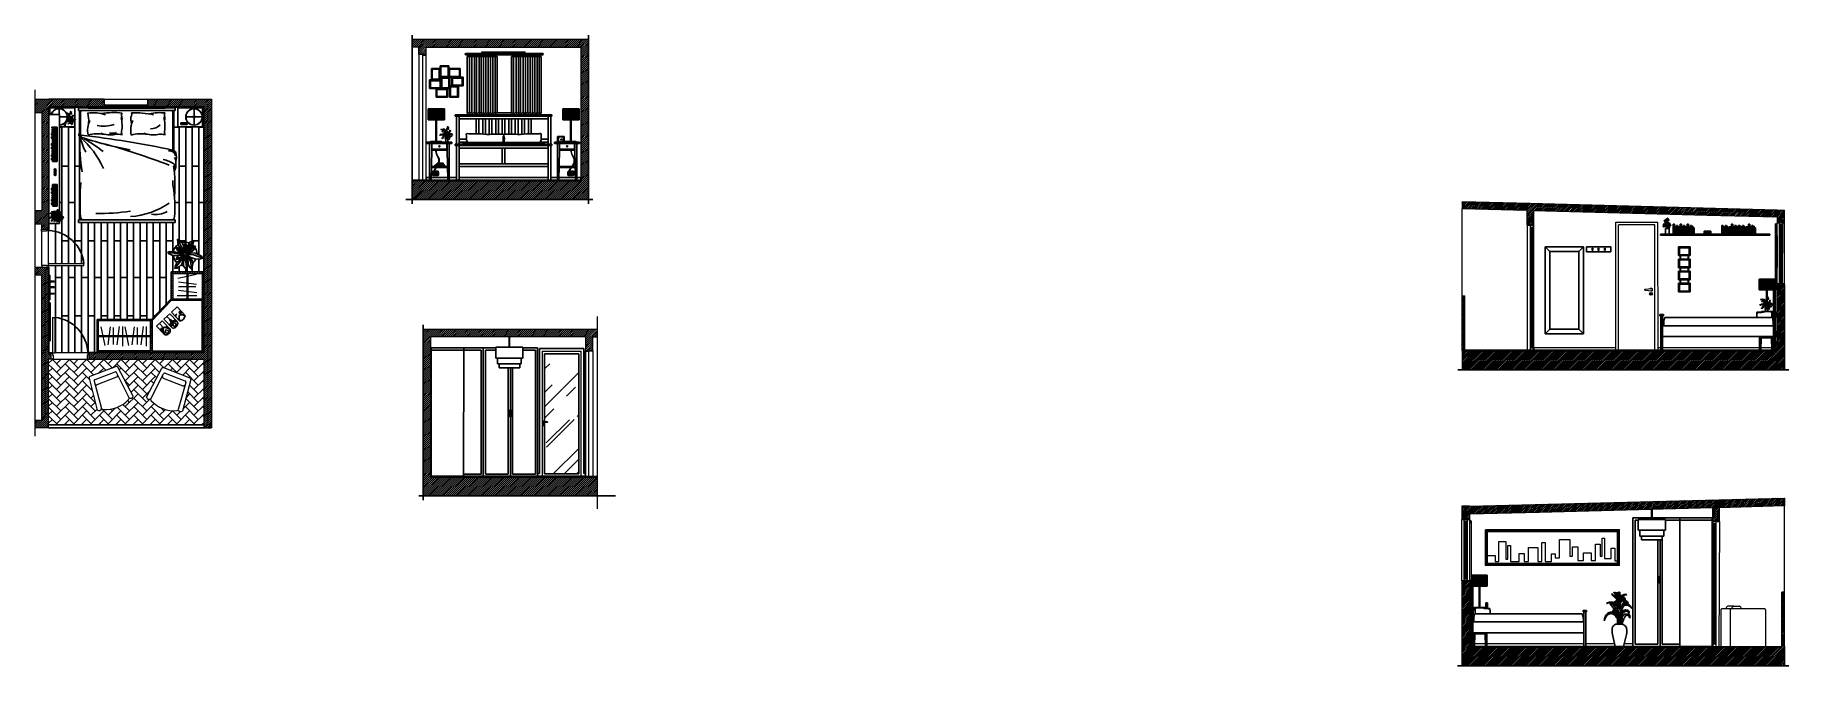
# Model space of a CAD drawing. Header units: millimetres. Extents: x 2837 to 6066, y 1056 to 2217.
import ezdxf

# ---------------------------------------------------------------- set-up
doc = ezdxf.new("R2010")
doc.units = ezdxf.units.MM
for name, color, linetype in [('A-FURN', 8, 'Continuous'), ('aperture', 11, 'Continuous'), ('linea tratteggiata', 111, 'Continuous'), ('piante', 102, 'Continuous'), ('prese elettriche', 6, 'Continuous'), ('retino vetri', 201, 'Continuous'), ('serramenti', 124, 'Continuous'), ('tessuti', 51, 'Continuous')]:
    doc.layers.add(name, color=color, linetype=linetype)
for name, color, linetype, lineweight in [('arredi', 8, 'Continuous', 30), ('infissi', 40, 'Continuous', 18), ('legno', 35, 'Continuous', 30), ('muri sezionati', 7, 'Continuous', 18), ('retino muri', 2, 'Continuous', 18)]:
    doc.layers.add(name, color=color, linetype=linetype, lineweight=lineweight)

msp = doc.modelspace()

# ---------------------------------------------------------------- hatches: boundary and pattern name
at = {"layer": 'infissi'}
for points in [[(2965.7, 2088.7), (2965.7, 2089), (2964.1, 2089), (2964.1, 2086.4), (2965.7, 2086.4), (2965.7, 2086.6), (2964.3, 2086.6), (2964.3, 2088.7)], [(2964.1, 2089), (2964.1, 2086.4), (2965.7, 2086.4), (2965.7, 2086.6), (2964.3, 2086.6), (2964.3, 2088.7), (2965.7, 2088.7), (2965.7, 2089)], [(2964.1, 2089), (2964.1, 2086.4), (2965.7, 2086.4), (2965.7, 2086.6), (2964.3, 2086.6), (2964.3, 2088.7), (2965.7, 2088.7), (2965.7, 2089)], [(2964.1, 2089), (2964.1, 2086.4), (2965.7, 2086.4), (2965.7, 2086.6), (2964.3, 2086.6), (2964.3, 2088.7), (2965.7, 2088.7), (2965.7, 2089)], [(3042.5, 2088.7), (3042.5, 2089), (3044.1, 2089), (3044.1, 2086.4), (3042.5, 2086.4), (3042.5, 2086.6), (3043.9, 2086.6), (3043.9, 2088.7)], [(3044.1, 2089), (3044.1, 2086.4), (3042.5, 2086.4), (3042.5, 2086.6), (3043.9, 2086.6), (3043.9, 2088.7), (3042.5, 2088.7), (3042.5, 2089)], [(3044.1, 2089), (3044.1, 2086.4), (3042.5, 2086.4), (3042.5, 2086.6), (3043.9, 2086.6), (3043.9, 2088.7), (3042.5, 2088.7), (3042.5, 2089)], [(3044.1, 2089), (3044.1, 2086.4), (3042.5, 2086.4), (3042.5, 2086.6), (3043.9, 2086.6), (3043.9, 2088.7), (3042.5, 2088.7), (3042.5, 2089)]]:
    msp.add_hatch(color=256, dxfattribs=at).paths.add_polyline_path(points)
at = {"layer": 'retino vetri', "lineweight": 20, "transparency": 33554687}
h = msp.add_hatch(dxfattribs=at)
h.set_pattern_fill('AR-RROOF', color=256, scale=2.9, angle=45)
h.set_pattern_definition([(45, (236.83, 0), (62.5026, 166.6736), [1104.9, -147.32, 368.3, -73.66]), (45, (280.06, 95.32), (-121.3592, 17.1882), [220.98, -24.308, 441.96, -55.245]), (45, (218.6, 70.315), (235.94725, 305.7418), [589.28, -103.124, 294.64, -73.66])])
edge = h.paths.add_edge_path()
edge.add_line((3775, 1510), (3775, 1630.5))
edge.add_line((3838, 1630.5), (3838, 1510))
edge.add_line((3775, 1630.5), (3838, 1630.5))
edge.add_line((3775, 1505.6), (3775, 1510))
edge.add_line((3780.5, 1503.8), (3771.4, 1503.1))
edge.add_line((3780.5, 1504.5), (3780.5, 1503.8))
edge.add_line((3780.5, 1505.2), (3771.4, 1505.8))
edge.add_line((3780.5, 1504.5), (3780.5, 1505.2))
edge.add_line((3775, 1409.5), (3775, 1503.4))
edge.add_line((3775, 1409.5), (3838, 1409.5))
edge.add_line((3838, 1510), (3838, 1409.5))

# ---------------------------------------------------------------- linework, layer by layer
at = {"layer": 'A-FURN'}
for p, q in [((3711.9, 1527.6), (3708.9, 1525.1)), ((3708.9, 1521.1), (3708.9, 1525.1)), ((3708.9, 1521.1), (3708.9, 1517.1)), ((3712.6, 1527.6), (3715.6, 1525.1)), ((3715.6, 1521.1), (3715.6, 1525.1)), ((3715.6, 1521.1), (3715.6, 1517.1)), ((3708.9, 1517.1), (3711.9, 1514.6)), ((3715.6, 1517.1), (3712.6, 1514.6)), ((5828.9, 1221.2), (5825.9, 1218.7)), ((5825.9, 1214.7), (5825.9, 1218.7)), ((5825.9, 1214.7), (5825.9, 1210.7)), ((5825.9, 1210.7), (5828.9, 1208.2))]:
    msp.add_line(p, q, dxfattribs=at)
for points in [[(3711.9, 1514.6), (3711.9, 1527.6)], [(3712.6, 1514.6), (3712.6, 1527.6)], [(5828.9, 1208.2), (5828.9, 1221.2)]]:
    msp.add_lwpolyline(points, dxfattribs=at)
at = {"layer": 'aperture'}
for centre, start, end in [((2859, 1789.1), 6.5461, 87.561), ((2865.8, 1629.6), 2.5248, 83.4341)]:
    msp.add_arc(centre, 68.4, start, end, dxfattribs=at)
at = {"layer": 'arredi', "lineweight": 20, "transparency": 33554687}
for p, q in [((3543.8, 2181.4), (3543.8, 1950.4)), ((2964.1, 2099.4), (3044.1, 2099.4)), ((2875.7, 2084), (2875.7, 2084.4)), ((2875.7, 2084), (2876.8, 2084)), ((2876.8, 2084), (2876.8, 2084.4)), ((3128.9, 2084), (3128.9, 2084.4)), ((3128.9, 2084), (3130, 2084)), ((3130, 2084), (3130, 2084.4)), ((3147, 2060.6), (3147, 1814.4)), ((3148, 2060.6), (3147, 2060.6)), ((3148, 1814.4), (3148, 2060.6)), ((5464.5, 1737.1), (5464.5, 1897.3)), ((5584.5, 1867.1), (5584.5, 1637.1)), ((6044, 1869.5), (6044.5, 1869.5)), ((6044.1, 1868.5), (6044.5, 1868.5)), ((6044.5, 1759), (6044.5, 1871.9)), ((6058.5, 1759), (6058.5, 1871.9)), ((3147, 1814.4), (3148, 1814.4)), ((3090.4, 1778.5), (3144.3, 1778.5)), ((3090.4, 1778.5), (3090.4, 1731.4)), ((3134.4, 1776.5), (3100, 1769.4)), ((3116.3, 1778.5), (3116.3, 1731.4)), ((3118.2, 1778.5), (3118.2, 1731.4)), ((3144.3, 1778.5), (3144.3, 1731.4)), ((3134.8, 1742.7), (3100.8, 1746.9)), ((3101, 1762.8), (3134.4, 1758.8)), ((3132.7, 1753.8), (3101.3, 1753.8)), ((3052.5, 1691.7), (3087.8, 1728.4)), ((3144.3, 1728.4), (3087.8, 1728.4)), ((3090.4, 1731.4), (3144.3, 1731.4)), ((3134.8, 1736.9), (3098.6, 1736.9)), ((3144.3, 1635.7), (3144.3, 1728.4)), ((2953.2, 1691.7), (2953.2, 1635.7)), ((3049.2, 1691.7), (2953.2, 1691.7)), ((2957.9, 1680.3), (2965.1, 1645.9)), ((2971.7, 1647), (2975.6, 1680.4)), ((2991.7, 1680.7), (2987.5, 1646.8)), ((2997.6, 1680.7), (2997.6, 1644.5)), ((3001.2, 1693.7), (3001.2, 1691.7)), ((3002.1, 1680.3), (3009.2, 1645.9)), ((3015.8, 1647), (3019.8, 1680.4)), ((3035.9, 1680.7), (3031.7, 1646.8)), ((3041.7, 1680.7), (3041.7, 1644.5)), ((3049.2, 1635.7), (3049.2, 1691.7)), ((3052.5, 1691.7), (3052.5, 1635.7)), ((2953.2, 1664), (3049.2, 1664)), ((2953.2, 1662.1), (3049.2, 1662.1)), ((2980.7, 1678.6), (2980.7, 1647.3)), ((3024.8, 1678.6), (3024.8, 1647.3)), ((2953.2, 1635.7), (3049.2, 1635.7)), ((3052.5, 1635.7), (3144.3, 1635.7)), ((3863.7, 1636), (3863.7, 1404.9)), ((3850.7, 1435.1), (3850.7, 1595.1)), ((5464.1, 1212.6), (5464.1, 1325.5)), ((6058.5, 1191.7), (6058.5, 1350.9)), ((5478.6, 1323), (5478.1, 1323)), ((5478.5, 1322.1), (5478.1, 1322.1)), ((5938.5, 1321.7), (5937.5, 1091.7)), ((5532.4, 1247.9), (5532.4, 1285.1)), ((5532.4, 1285.1), (5545, 1285.1)), ((5545, 1285.1), (5545, 1252.4)), ((5549, 1252.4), (5549, 1277.3)), ((5549, 1277.3), (5553.5, 1277.3)), ((5553.5, 1277.3), (5553.5, 1247.9)), ((5570, 1247.9), (5570, 1262.6)), ((5570, 1262.6), (5579, 1262.6)), ((5579, 1262.6), (5579, 1247.9)), ((5587.1, 1247.9), (5587.1, 1273.6)), ((5587.1, 1273.6), (5603.9, 1273.6)), ((5603.9, 1273.6), (5603.9, 1247.9)), ((5611.7, 1247.9), (5611.7, 1282.7)), ((5611.7, 1282.7), (5617.7, 1282.7)), ((5617.7, 1282.7), (5617.7, 1247.9)), ((5629.2, 1247.9), (5629.2, 1262.2)), ((5629.2, 1262.2), (5635.9, 1262.2)), ((5635.9, 1262.2), (5635.9, 1254.6)), ((5644.2, 1254.6), (5644.2, 1288.3)), ((5644.2, 1288.3), (5663.1, 1288.3)), ((5663.1, 1288.3), (5663.1, 1257.9)), ((5667.7, 1257.9), (5667.7, 1274.9)), ((5667.7, 1274.9), (5678, 1274.9)), ((5678, 1274.9), (5678, 1249.7)), ((5688.1, 1249.7), (5688.1, 1264)), ((5688.1, 1264), (5702.1, 1264)), ((5702.1, 1264), (5702.1, 1249.7)), ((5710.3, 1249.7), (5710.3, 1279.8)), ((5710.3, 1279.8), (5718.9, 1279.8)), ((5718.9, 1279.8), (5718.9, 1257.9)), ((5722.8, 1257.9), (5722.8, 1291.1)), ((5722.8, 1291.1), (5727.1, 1291.1)), ((5727.1, 1291.1), (5727.1, 1253.3)), ((5739.3, 1253.3), (5739.3, 1272.8)), ((5739.3, 1272.8), (5746, 1272.8)), ((5746, 1272.8), (5746, 1249.1)), ((5510.6, 1259), (5525.5, 1259)), ((5525.5, 1259), (5525.5, 1247.9)), ((5525.5, 1247.9), (5532.4, 1247.9)), ((5545, 1252.4), (5549, 1252.4)), ((5553.5, 1247.9), (5570, 1247.9)), ((5579, 1247.9), (5587.1, 1247.9)), ((5603.9, 1247.9), (5611.7, 1247.9)), ((5617.7, 1247.9), (5629.2, 1247.9)), ((5635.9, 1254.6), (5644.2, 1254.6)), ((5663.1, 1257.9), (5667.7, 1257.9)), ((5678, 1249.7), (5688.1, 1249.7)), ((5702.1, 1249.7), (5710.3, 1249.7)), ((5718.9, 1257.9), (5722.8, 1257.9)), ((5727.1, 1253.3), (5739.3, 1253.3)), ((5746, 1249.1), (5750.9, 1249.1)), ((5941.1, 1159.8), (5941.1, 1091.7)), ((5950.7, 1160.7), (5942, 1160.7)), ((6021.3, 1160.7), (5950.7, 1160.7)), ((5959, 1091.7), (5959, 1159.7)), ((6023.9, 1091.7), (6023.9, 1158)), ((5941.1, 1091.7), (5950.7, 1091.7)), ((5950.7, 1091.7), (6023.9, 1091.7))]:
    msp.add_line(p, q, dxfattribs=at)
at = {"layer": 'arredi'}
for p, q in [((3633.3, 2183.2), (3632.8, 2183.2)), ((3632.8, 2183.2), (3632.8, 2181.2)), ((3632.8, 2181.2), (3633.3, 2181.2)), ((3634.1, 2181.2), (3632.8, 2181.2)), ((3633.3, 2181.2), (3633.3, 2183.2)), ((3633.3, 2183.2), (3768.3, 2183.2)), ((3641.1, 2181.2), (3637.1, 2181.2)), ((3648.1, 2181.2), (3644.1, 2181.2)), ((3655.1, 2181.2), (3651.1, 2181.2)), ((3662.1, 2181.2), (3658.1, 2181.2)), ((3669.1, 2181.2), (3665.1, 2181.2)), ((3676.1, 2181.2), (3672.1, 2181.2)), ((3683.1, 2181.2), (3679.1, 2181.2)), ((3715.4, 2181.2), (3686.1, 2181.2)), ((3722.4, 2181.2), (3718.4, 2181.2)), ((3729.4, 2181.2), (3725.4, 2181.2)), ((3736.4, 2181.2), (3732.4, 2181.2)), ((3743.4, 2181.2), (3739.4, 2181.2)), ((3750.4, 2181.2), (3746.4, 2181.2)), ((3757.4, 2181.2), (3753.4, 2181.2)), ((3764.4, 2181.2), (3760.4, 2181.2)), ((3767.4, 2181.2), (3768.3, 2181.2)), ((3768.3, 2183.2), (3768.3, 2181.2)), ((3768.3, 2183.2), (3768.8, 2183.2)), ((3768.8, 2181.2), (3768.3, 2181.2)), ((3768.8, 2183.2), (3768.8, 2181.2)), ((3563.3, 2133.3), (3563.3, 2134.8)), ((3563.3, 2134.8), (3584.3, 2134.8)), ((3563.3, 2118.8), (3563.3, 2133.3)), ((3582.8, 2133.3), (3564.8, 2133.3)), ((3564.8, 2133.3), (3564.8, 2120.3)), ((3566.8, 2134.8), (3566.8, 2155.8)), ((3566.8, 2155.8), (3581.3, 2155.8)), ((3581.3, 2154.3), (3568.3, 2154.3)), ((3568.3, 2154.3), (3568.3, 2136.3)), ((3568.3, 2136.3), (3581.3, 2136.3)), ((3581.3, 2155.8), (3582.8, 2155.8)), ((3581.3, 2136.3), (3581.3, 2154.3)), ((3582.8, 2134.8), (3582.8, 2160.8)), ((3582.8, 2160.8), (3597.3, 2160.8)), ((3582.8, 2149.3), (3582.8, 2150.8)), ((3582.8, 2139.8), (3598.8, 2139.8)), ((3582.8, 2120.3), (3582.8, 2133.3)), ((3597.3, 2159.3), (3584.3, 2159.3)), ((3584.3, 2159.3), (3584.3, 2141.3)), ((3584.3, 2141.3), (3597.3, 2141.3)), ((3584.3, 2118.8), (3584.3, 2139.8)), ((3584.3, 2134.8), (3584.3, 2118.8)), ((3598.8, 2138.3), (3585.8, 2138.3)), ((3585.8, 2138.3), (3585.8, 2120.3)), ((3597.3, 2160.8), (3598.8, 2160.8)), ((3597.3, 2141.3), (3597.3, 2159.3)), ((3598.8, 2154.3), (3598.8, 2160.8)), ((3598.8, 2155.8), (3619.8, 2155.8)), ((3598.8, 2139.8), (3598.8, 2154.3)), ((3624.9, 2139.8), (3598.8, 2139.8)), ((3598.8, 2139.8), (3600.3, 2139.8)), ((3598.8, 2120.3), (3598.8, 2138.3)), ((3618.3, 2154.3), (3600.3, 2154.3)), ((3600.3, 2154.3), (3600.3, 2141.3)), ((3600.3, 2141.3), (3618.3, 2141.3)), ((3600.3, 2139.8), (3600.3, 2118.8)), ((3603.9, 2138.3), (3603.9, 2139.8)), ((3603.9, 2123.8), (3603.9, 2138.3)), ((3623.4, 2138.3), (3605.4, 2138.3)), ((3605.4, 2138.3), (3605.4, 2125.3)), ((3618.3, 2141.3), (3618.3, 2154.3)), ((3619.8, 2155.8), (3619.8, 2139.8)), ((3623.4, 2125.3), (3623.4, 2138.3)), ((3624.9, 2139.8), (3624.9, 2123.8)), ((3563.3, 2118.8), (3584.3, 2118.8)), ((3564.8, 2120.3), (3582.8, 2120.3)), ((3575.4, 2117.3), (3575.4, 2118.8)), ((3575.4, 2102.8), (3575.4, 2117.3)), ((3575.4, 2102.8), (3596.4, 2102.8)), ((3594.9, 2117.3), (3576.9, 2117.3)), ((3576.9, 2117.3), (3576.9, 2104.3)), ((3576.9, 2104.3), (3594.9, 2104.3)), ((3600.3, 2118.8), (3584.3, 2118.8)), ((3585.8, 2120.3), (3598.8, 2120.3)), ((3594.9, 2104.3), (3594.9, 2117.3)), ((3596.4, 2118.8), (3596.4, 2102.8)), ((3600.3, 2123.8), (3624.9, 2123.8)), ((3600.3, 2102.8), (3600.3, 2118.8)), ((3616.3, 2102.8), (3600.3, 2102.8)), ((3614.8, 2122.3), (3601.8, 2122.3)), ((3601.8, 2122.3), (3601.8, 2104.3)), ((3601.8, 2104.3), (3614.8, 2104.3)), ((3605.4, 2125.3), (3623.4, 2125.3)), ((3614.8, 2104.3), (3614.8, 2122.3)), ((3616.3, 2123.8), (3616.3, 2102.8)), ((2862, 1870.3), (2862, 2071.3)), ((2882, 2071.3), (2862, 2071.3)), ((2868.5, 2085.4), (2872, 2085.4)), ((2868.5, 2085.4), (2868.5, 2084.4)), ((2868.5, 2084.4), (2872, 2084.4)), ((2872, 2084.4), (2872, 2085.4)), ((2872, 2085.4), (2888, 2085.4)), ((2872, 2084.4), (2888, 2084.4)), ((2881, 2071.3), (2881, 2081.7)), ((2882, 1870.3), (2882, 2071.3)), ((2888, 2085.4), (2888, 2084.4)), ((2888, 2085.4), (2904, 2085.4)), ((2888, 2084.4), (2904, 2084.4)), ((2904, 2084.4), (2904, 2085.4)), ((2904, 2085.4), (2925, 2085.4)), ((2904, 2084.4), (2925, 2084.4)), ((2934, 2083.2), (2916.6, 2083.2)), ((2916.6, 2083.2), (2916.6, 2078.2)), ((2918.6, 2037.1), (2918.6, 2078.2)), ((2920.6, 2078.2), (2920.6, 2033.7)), ((2925, 2084.4), (2925, 2085.4)), ((2937.9, 2085), (2937.4, 2085)), ((2937.4, 2085), (2937.4, 2083)), ((2937.4, 2083), (2937.9, 2083)), ((2938.8, 2083), (2937.4, 2083)), ((2937.9, 2083), (2937.9, 2085)), ((2938.8, 2085), (2937.9, 2085)), ((2945.8, 2085), (2941.8, 2085)), ((2945.8, 2083), (2941.8, 2083)), ((2952.8, 2085), (2948.8, 2085)), ((2952.8, 2083), (2948.8, 2083)), ((2959.8, 2085), (2955.8, 2085)), ((2959.8, 2083), (2955.8, 2083)), ((2966.8, 2085), (2962.8, 2085)), ((2966.8, 2083), (2962.8, 2083)), ((2973.8, 2085), (2969.8, 2085)), ((2973.8, 2083), (2969.8, 2083)), ((2980.8, 2085), (2976.8, 2085)), ((2980.8, 2083), (2976.8, 2083)), ((2987.8, 2085), (2983.8, 2085)), ((2987.8, 2083), (2983.8, 2083)), ((2990.8, 2085), (3020.1, 2085)), ((3020.1, 2083), (2990.8, 2083)), ((3027.1, 2085), (3023.1, 2085)), ((3027.1, 2083), (3023.1, 2083)), ((3034.1, 2085), (3030.1, 2085)), ((3034.1, 2083), (3030.1, 2083)), ((3041.1, 2085), (3037.1, 2085)), ((3041.1, 2083), (3037.1, 2083)), ((3048.1, 2085), (3044.1, 2085)), ((3048.1, 2083), (3044.1, 2083)), ((3055.1, 2085), (3051.1, 2085)), ((3055.1, 2083), (3051.1, 2083)), ((3062.1, 2085), (3058.1, 2085)), ((3062.1, 2083), (3058.1, 2083)), ((3069.1, 2085), (3065.1, 2085)), ((3069.1, 2083), (3065.1, 2083)), ((3072.9, 2085), (3072.1, 2085)), ((3072.1, 2083), (3072.9, 2083)), ((3072.9, 2085), (3072.9, 2083)), ((3072.9, 2085), (3073.4, 2085)), ((3073.4, 2083), (3072.9, 2083)), ((3073.4, 2085), (3073.4, 2083)), ((3076.8, 2083.2), (3092.6, 2083.2)), ((3090.6, 2078.2), (3090.6, 2005.7)), ((3094.6, 2083.2), (3092.6, 2083.2)), ((3092.6, 2078.2), (3092.6, 2005)), ((3094.6, 2078.2), (3094.6, 2083.2)), ((3129.7, 2067.2), (3129.7, 2081.7)), ((3610.7, 2070.4), (3610.7, 2067.9)), ((3610.7, 2067.9), (3788.7, 2067.9)), ((3617.7, 2016.4), (3617.7, 2067.9)), ((3781.7, 2067.9), (3781.7, 2016.4)), ((3788.7, 2070.4), (3788.7, 2067.9)), ((2867.1, 2036.1), (2867.1, 2036.2)), ((2867.1, 2036.2), (2877.8, 2036.2)), ((2877.6, 2036.1), (2867.1, 2036.1)), ((2877.8, 2047.8), (2867.8, 2047.8)), ((2877.7, 2047.8), (2867.8, 2047.8)), ((2867.8, 2047.8), (2867.8, 2047.8)), ((2877.8, 2046.6), (2867.8, 2046.6)), ((2867.8, 2046.6), (2867.8, 2046.6)), ((2867.8, 2046.6), (2877.7, 2046.6)), ((2877.7, 2043.4), (2867.8, 2043.4)), ((2867.8, 2043.4), (2867.8, 2043.4)), ((2867.8, 2043.4), (2877.8, 2043.4)), ((2877.8, 2042.2), (2867.8, 2042.2)), ((2867.8, 2042.2), (2867.8, 2042.2)), ((2867.8, 2042.2), (2877.7, 2042.2)), ((2877.7, 2039.8), (2867.8, 2039.8)), ((2867.8, 2039.8), (2867.8, 2039.8)), ((2867.8, 2039.8), (2877.8, 2039.8)), ((2877.8, 2038.6), (2867.8, 2038.6)), ((2867.8, 2038.6), (2867.8, 2038.6)), ((2867.8, 2038.6), (2877.7, 2038.6)), ((2868.7, 2046.5), (2868.7, 2046.6)), ((2877.6, 2046.5), (2868.7, 2046.5)), ((2868.7, 2044.3), (2868.7, 2044.4)), ((2868.7, 2044.4), (2877.6, 2044.4)), ((2877.8, 2044.3), (2868.7, 2044.3)), ((2868.7, 2042.1), (2868.7, 2042.2)), ((2877.6, 2042.1), (2868.7, 2042.1)), ((2868.7, 2039.8), (2868.7, 2039.9)), ((2868.7, 2039.9), (2877.6, 2039.9)), ((2868.7, 2038.5), (2868.7, 2038.6)), ((2877.6, 2038.5), (2868.7, 2038.5)), ((2868.7, 2036.2), (2868.7, 2036.4)), ((2868.7, 2036.4), (2877.6, 2036.4)), ((2868.8, 2044.3), (2868.8, 2044.2)), ((2868.8, 2044.2), (2877.7, 2044.2)), ((2877.7, 2043.9), (2868.8, 2043.9)), ((2868.8, 2043.9), (2868.8, 2043.8)), ((2877.8, 2043.8), (2868.8, 2043.8)), ((2868.8, 2043.8), (2868.8, 2043.8)), ((2868.8, 2043.8), (2877.7, 2043.8)), ((2877.7, 2043.4), (2868.8, 2043.4)), ((2868.8, 2043.4), (2868.8, 2043.4)), ((2877.6, 2044.4), (2877.6, 2046.5)), ((2877.6, 2039.9), (2877.6, 2042.1)), ((2877.6, 2036.4), (2877.6, 2038.5)), ((2877.6, 2033.8), (2877.6, 2036.1)), ((2877.7, 2046.6), (2877.7, 2047.8)), ((2877.7, 2044.2), (2877.7, 2043.9)), ((2877.7, 2043.8), (2877.7, 2043.4)), ((2877.7, 2042.2), (2877.7, 2043.4)), ((2877.7, 2038.6), (2877.7, 2039.8)), ((2877.8, 2046.6), (2877.8, 2047.8)), ((2877.8, 2046.6), (2877.8, 2044.3)), ((2877.8, 2043.8), (2877.8, 2044.3)), ((2877.8, 2043.4), (2877.8, 2043.8)), ((2877.8, 2042.2), (2877.8, 2043.4)), ((2877.8, 2042.2), (2877.8, 2039.8)), ((2877.8, 2038.6), (2877.8, 2039.8)), ((2877.8, 2038.6), (2877.8, 2036.2)), ((2877.8, 2033.7), (2877.8, 2036.2)), ((2882, 2066.7), (2896, 2066.7)), ((2897.9, 2059.7), (2903.6, 2059.7)), ((3117.2, 2055.7), (3105.1, 2055.7)), ((3105.1, 2055.7), (3105.1, 2052.7)), ((3105.1, 2052.7), (3117.2, 2052.7)), ((3129.2, 2066.7), (3114.7, 2066.7)), ((3117.2, 2052.7), (3117.2, 2055.7)), ((3129.7, 2066.2), (3129.7, 2051.7)), ((3130.2, 2066.7), (3144.7, 2066.7)), ((3574.6, 2021.6), (3574.6, 2061.4)), ((3575.8, 2021.6), (3575.8, 2061.4)), ((3617.7, 2062.9), (3781.7, 2062.9)), ((3649.2, 2062.9), (3649.2, 2035.8)), ((3654.2, 2062.9), (3654.2, 2035.6)), ((3661.2, 2062.9), (3661.2, 2034.8)), ((3666.2, 2062.9), (3666.2, 2034.5)), ((3673.2, 2062.9), (3673.2, 2034.4)), ((3678.2, 2062.9), (3678.2, 2034.7)), ((3685.2, 2062.9), (3685.2, 2035.1)), ((3690.2, 2062.9), (3690.2, 2035.2)), ((3697.2, 2062.9), (3697.2, 2034.7)), ((3702.2, 2062.9), (3702.2, 2034.7)), ((3709.2, 2062.9), (3709.2, 2035.2)), ((3714.2, 2062.9), (3714.2, 2035.1)), ((3721.2, 2062.9), (3721.2, 2034.7)), ((3726.2, 2062.9), (3726.2, 2034.4)), ((3733.2, 2062.9), (3733.2, 2034.4)), ((3738.2, 2062.9), (3738.2, 2034.8)), ((3745.2, 2062.9), (3745.2, 2035.5)), ((3750.2, 2062.9), (3750.2, 2035.8)), ((3822.6, 2021.6), (3822.7, 2061.4)), ((3823.9, 2021.6), (3823.9, 2061.4)), ((2867.1, 2033.7), (2867.1, 2033.8)), ((2867.1, 2033.8), (2877.6, 2033.8)), ((2877.8, 2033.7), (2867.1, 2033.7)), ((2867.1, 2030), (2867.1, 2030.1)), ((2867.1, 2030.1), (2877.8, 2030.1)), ((2877.6, 2030), (2867.1, 2030)), ((2867.1, 2027.5), (2867.1, 2027.6)), ((2867.1, 2027.6), (2877.6, 2027.6)), ((2877.8, 2027.5), (2867.1, 2027.5)), ((2867.1, 2017), (2867.1, 2017.2)), ((2867.1, 2017.2), (2877.8, 2017.2)), ((2877.6, 2017), (2867.1, 2017)), ((2867.1, 2014.6), (2867.1, 2014.7)), ((2867.1, 2014.7), (2877.6, 2014.7)), ((2877.8, 2014.6), (2867.1, 2014.6)), ((2867.1, 2010.9), (2867.1, 2011)), ((2867.1, 2011), (2877.8, 2011)), ((2877.6, 2010.9), (2867.1, 2010.9)), ((2867.1, 2008.5), (2867.1, 2008.6)), ((2867.1, 2008.6), (2877.6, 2008.6)), ((2877.8, 2008.5), (2867.1, 2008.5)), ((2877.7, 2033.7), (2867.8, 2033.7)), ((2867.8, 2033.7), (2867.8, 2033.7)), ((2877.8, 2032.5), (2867.8, 2032.5)), ((2867.8, 2032.5), (2867.8, 2032.5)), ((2867.8, 2032.5), (2877.7, 2032.5)), ((2877.7, 2027.5), (2867.8, 2027.5)), ((2867.8, 2027.5), (2867.8, 2027.5)), ((2867.8, 2026.3), (2867.8, 2026.4)), ((2867.8, 2026.4), (2877.7, 2026.4)), ((2877.8, 2026.3), (2867.8, 2026.3)), ((2867.8, 2018.3), (2867.8, 2018.4)), ((2867.8, 2018.4), (2877.8, 2018.4)), ((2877.7, 2018.3), (2867.8, 2018.3)), ((2867.8, 2017.2), (2867.8, 2017.2)), ((2867.8, 2017.2), (2877.7, 2017.2)), ((2877.7, 2014.6), (2867.8, 2014.6)), ((2867.8, 2014.6), (2867.8, 2014.6)), ((2877.8, 2013.4), (2867.8, 2013.4)), ((2867.8, 2013.4), (2867.8, 2013.4)), ((2867.8, 2013.4), (2877.7, 2013.4)), ((2867.8, 2008.4), (2867.8, 2008.5)), ((2877.7, 2008.4), (2867.8, 2008.4)), ((2877.8, 2007.3), (2867.8, 2007.3)), ((2867.8, 2007.3), (2867.8, 2007.3)), ((2867.8, 2007.3), (2877.7, 2007.3)), ((2877.7, 2004), (2867.8, 2004)), ((2867.8, 2004), (2867.8, 2004)), ((2867.8, 2004), (2877.8, 2004)), ((2877.8, 2002.8), (2867.8, 2002.8)), ((2867.8, 2002.8), (2867.8, 2002.8)), ((2867.8, 2002.8), (2877.7, 2002.8)), ((2868.7, 2032.3), (2868.7, 2032.5)), ((2877.6, 2032.3), (2868.7, 2032.3)), ((2868.7, 2030.1), (2868.7, 2030.2)), ((2868.7, 2030.2), (2877.6, 2030.2)), ((2868.7, 2026.2), (2868.7, 2026.3)), ((2877.6, 2026.2), (2868.7, 2026.2)), ((2868.7, 2024), (2868.7, 2024.1)), ((2868.7, 2024.1), (2877.6, 2024.1)), ((2877.8, 2024), (2868.7, 2024)), ((2868.7, 2023.8), (2868.7, 2024)), ((2877.8, 2024), (2868.7, 2024)), ((2877.6, 2023.8), (2868.7, 2023.8)), ((2868.7, 2021.6), (2868.7, 2021.7)), ((2868.7, 2021.7), (2877.6, 2021.7)), ((2877.8, 2021.6), (2868.7, 2021.6)), ((2868.7, 2021.5), (2868.7, 2021.6)), ((2877.6, 2021.5), (2868.7, 2021.5)), ((2868.7, 2019.2), (2868.7, 2019.3)), ((2868.7, 2019.3), (2877.6, 2019.3)), ((2877.8, 2019.2), (2868.7, 2019.2)), ((2868.7, 2013.3), (2868.7, 2013.4)), ((2877.6, 2013.3), (2868.7, 2013.3)), ((2868.7, 2011), (2868.7, 2011.1)), ((2868.7, 2011.1), (2877.6, 2011.1)), ((2868.7, 2007.1), (2868.7, 2007.3)), ((2877.6, 2007.1), (2868.7, 2007.1)), ((2868.7, 2004.9), (2868.7, 2005)), ((2868.7, 2005), (2877.6, 2005)), ((2877.8, 2004.9), (2868.7, 2004.9)), ((2868.7, 2002.7), (2868.7, 2002.8)), ((2877.6, 2002.7), (2868.7, 2002.7)), ((2868.8, 2019.2), (2868.8, 2019.2)), ((2868.8, 2019.2), (2877.7, 2019.2)), ((2877.8, 2018.8), (2868.8, 2018.8)), ((2868.8, 2018.8), (2868.8, 2018.8)), ((2868.8, 2018.8), (2877.7, 2018.8)), ((2877.7, 2018.8), (2868.8, 2018.8)), ((2868.8, 2018.8), (2868.8, 2018.8)), ((2877.7, 2018.4), (2868.8, 2018.4)), ((2868.8, 2018.4), (2868.8, 2018.4)), ((2868.8, 2004.9), (2868.8, 2004.9)), ((2868.8, 2004.9), (2877.7, 2004.9)), ((2877.8, 2004.5), (2868.8, 2004.5)), ((2868.8, 2004.5), (2868.8, 2004.4)), ((2877.7, 2004.5), (2868.8, 2004.5)), ((2868.8, 2004.5), (2868.8, 2004.5)), ((2868.8, 2004.4), (2877.7, 2004.4)), ((2877.7, 2004.1), (2868.8, 2004.1)), ((2868.8, 2004.1), (2868.8, 2004)), ((2877.6, 2030.2), (2877.6, 2032.3)), ((2877.6, 2027.6), (2877.6, 2030)), ((2877.6, 2024.1), (2877.6, 2026.2)), ((2877.6, 2021.7), (2877.6, 2023.8)), ((2877.6, 2019.3), (2877.6, 2021.5)), ((2877.6, 2014.7), (2877.6, 2017)), ((2877.6, 2011.1), (2877.6, 2013.3)), ((2877.6, 2008.6), (2877.6, 2010.9)), ((2877.6, 2005), (2877.6, 2007.1)), ((2877.6, 2000.6), (2877.6, 2002.7)), ((2877.7, 2032.5), (2877.7, 2033.7)), ((2877.7, 2026.4), (2877.7, 2027.5)), ((2877.7, 2019.2), (2877.7, 2018.8)), ((2877.7, 2018.8), (2877.7, 2018.4)), ((2877.7, 2017.2), (2877.7, 2018.3)), ((2877.7, 2013.4), (2877.7, 2014.6)), ((2877.7, 2007.3), (2877.7, 2008.4)), ((2877.7, 2004.9), (2877.7, 2004.5)), ((2877.7, 2004.4), (2877.7, 2004.1)), ((2877.7, 2002.8), (2877.7, 2004)), ((2877.8, 2032.5), (2877.8, 2033.7)), ((2877.8, 2032.5), (2877.8, 2030.1)), ((2877.8, 2027.5), (2877.8, 2030.1)), ((2877.8, 2026.3), (2877.8, 2027.5)), ((2877.8, 2026.3), (2877.8, 2024)), ((2877.8, 2024), (2877.8, 2021.6)), ((2877.8, 2021.6), (2877.8, 2019.2)), ((2877.8, 2018.8), (2877.8, 2019.2)), ((2877.8, 2018.4), (2877.8, 2018.8)), ((2877.8, 2017.2), (2877.8, 2018.4)), ((2877.8, 2014.6), (2877.8, 2017.2)), ((2877.8, 2013.4), (2877.8, 2014.6)), ((2877.8, 2013.4), (2877.8, 2011)), ((2877.8, 2008.5), (2877.8, 2011)), ((2877.8, 2007.3), (2877.8, 2008.5)), ((2877.8, 2007.3), (2877.8, 2004.9)), ((2877.8, 2004.5), (2877.8, 2004.9)), ((2877.8, 2004), (2877.8, 2004.5)), ((2877.8, 2002.8), (2877.8, 2004)), ((2877.8, 2002.8), (2877.8, 2000.5)), ((2918.6, 1877.2), (2918.6, 2031)), ((3558.5, 2020.4), (3604.5, 2020.4)), ((3558.5, 2020.4), (3558.5, 2017.4)), ((3558.5, 2017.4), (3604.5, 2017.4)), ((3563.5, 2017.4), (3563.5, 1952.4)), ((3566, 1950.4), (3567.5, 2005.4)), ((3567.5, 2017.4), (3567.5, 2005.4)), ((3567.5, 2007.4), (3595.5, 2007.4)), ((3567.5, 2005.4), (3595.5, 2005.4)), ((3567.6, 2007.4), (3567.6, 2017.4)), ((3575.8, 2021.6), (3574.6, 2021.6)), ((3592.2, 2031.8), (3597.9, 2031.8)), ((3593.6, 2020.4), (3596.5, 2020.4)), ((3595.4, 2007.4), (3595.4, 2017.4)), ((3595.5, 2017.4), (3595.5, 2005.4)), ((3597, 1950.4), (3595.5, 2005.4)), ((3599.5, 2017.4), (3599.5, 1952.4)), ((3604.5, 2020.4), (3604.5, 2017.4)), ((3610.7, 2016.4), (3788.7, 2016.4)), ((3610.7, 2013.9), (3610.7, 2016.4)), ((3617.7, 2025.4), (3631, 2025.4)), ((3617.7, 2020.4), (3633, 2020.4)), ((3617.7, 1950.4), (3617.7, 2013.9)), ((3617.7, 2008.9), (3617.7, 2013.9)), ((3697.2, 1980.4), (3697.2, 2008.9)), ((3698.7, 2025.4), (3701, 2025.4)), ((3699.2, 2020.4), (3700.5, 2020.4)), ((3702.2, 1980.4), (3702.2, 2008.9)), ((3766.8, 2020.4), (3781.7, 2020.4)), ((3768.8, 2025.4), (3781.7, 2025.4)), ((3781.7, 1950.4), (3781.7, 2013.9)), ((3781.7, 2013.9), (3781.7, 1975.4)), ((3788.7, 2013.9), (3788.7, 2016.4)), ((3793.6, 2020.4), (3839.6, 2020.4)), ((3793.6, 2020.4), (3793.6, 2017.4)), ((3793.6, 2017.4), (3839.6, 2017.4)), ((3798.6, 2017.4), (3798.6, 1952.4)), ((3800.4, 2020.4), (3800.4, 2030.4)), ((3800.6, 2025.4), (3801.2, 2025.4)), ((3800.8, 2026.6), (3801.3, 2026.4)), ((3800.8, 2024.2), (3801.3, 2024.3)), ((3801.1, 1950.4), (3802.6, 2005.4)), ((3801.2, 2027.7), (3801.7, 2027.4)), ((3801.2, 2023.1), (3801.7, 2023.3)), ((3802, 2028.7), (3802.4, 2028.3)), ((3802, 2022.1), (3802.4, 2022.5)), ((3802.6, 2017.4), (3802.6, 2005.4)), ((3802.6, 2007.4), (3830.6, 2007.4)), ((3802.6, 2005.4), (3830.6, 2005.4)), ((3802.7, 2007.4), (3802.7, 2017.4)), ((3802.9, 2029.4), (3803.2, 2028.9)), ((3802.9, 2021.4), (3803.2, 2021.8)), ((3804, 2029.9), (3804.2, 2029.3)), ((3804, 2020.9), (3804.2, 2021.4)), ((3805.2, 2025.2), (3804.8, 2023.2)), ((3805.3, 2030), (3805.3, 2029.5)), ((3805.3, 2020.7), (3805.3, 2021.3)), ((3805.4, 2025.5), (3807.8, 2026.6)), ((3805.5, 2025.3), (3809, 2023.7)), ((3806.5, 2029.9), (3806.3, 2029.3)), ((3806.5, 2020.9), (3806.3, 2021.4)), ((3807.6, 2029.4), (3807.3, 2028.9)), ((3807.6, 2021.4), (3807.3, 2021.8)), ((3808.5, 2028.7), (3808.1, 2028.3)), ((3808.5, 2022.1), (3808.1, 2022.5)), ((3809.3, 2027.7), (3808.8, 2027.4)), ((3809.3, 2023.1), (3808.8, 2023.3)), ((3809.7, 2026.6), (3809.2, 2026.4)), ((3809.7, 2024.2), (3809.2, 2024.3)), ((3809.9, 2025.4), (3809.3, 2025.4)), ((3810.1, 2020.4), (3810.1, 2030.4)), ((3823.9, 2021.6), (3822.6, 2021.6)), ((3830.5, 2007.4), (3830.5, 2017.4)), ((3830.6, 2017.4), (3830.6, 2005.4)), ((3832.1, 1950.4), (3830.6, 2005.4)), ((3834.6, 2017.4), (3834.6, 1952.4)), ((3839.6, 2020.4), (3839.6, 2017.4)), ((2867.1, 1996.8), (2867.1, 1996.9)), ((2867.1, 1996.9), (2877.8, 1996.9)), ((2877.6, 1996.8), (2867.1, 1996.8)), ((2867.1, 1994.3), (2867.1, 1994.4)), ((2867.1, 1994.4), (2877.6, 1994.4)), ((2877.8, 1994.3), (2867.1, 1994.3)), ((2867.1, 1990.6), (2867.1, 1990.7)), ((2867.1, 1990.7), (2877.8, 1990.7)), ((2877.6, 1990.6), (2867.1, 1990.6)), ((2867.1, 1988.2), (2867.1, 1988.3)), ((2867.1, 1988.3), (2877.6, 1988.3)), ((2877.8, 1988.2), (2867.1, 1988.2)), ((2867.8, 2000.4), (2867.8, 2000.5)), ((2867.8, 2000.5), (2877.8, 2000.5)), ((2877.7, 2000.4), (2867.8, 2000.4)), ((2867.8, 1999.2), (2867.8, 1999.3)), ((2867.8, 1999.3), (2877.7, 1999.3)), ((2877.8, 1999.2), (2867.8, 1999.2)), ((2877.7, 1994.3), (2867.8, 1994.3)), ((2867.8, 1994.3), (2867.8, 1994.3)), ((2877.8, 1993.1), (2867.8, 1993.1)), ((2867.8, 1993.1), (2867.8, 1993.1)), ((2867.8, 1993.1), (2877.7, 1993.1)), ((2877.7, 1988.2), (2867.8, 1988.2)), ((2867.8, 1988.2), (2867.8, 1988.2)), ((2877.8, 1987), (2867.8, 1987)), ((2867.8, 1987), (2867.8, 1987)), ((2867.8, 1987), (2877.7, 1987)), ((2868.7, 2000.5), (2868.7, 2000.6)), ((2868.7, 2000.6), (2877.6, 2000.6)), ((2868.7, 1999.1), (2868.7, 1999.2)), ((2877.6, 1999.1), (2868.7, 1999.1)), ((2868.7, 1996.9), (2868.7, 1997)), ((2868.7, 1997), (2877.6, 1997)), ((2868.7, 1993), (2868.7, 1993.1)), ((2877.6, 1993), (2868.7, 1993)), ((2868.7, 1990.7), (2868.7, 1990.9)), ((2868.7, 1990.9), (2877.6, 1990.9)), ((2868.7, 1986.8), (2868.7, 1987)), ((2877.6, 1986.8), (2868.7, 1986.8)), ((2868.7, 1984.6), (2868.7, 1984.7)), ((2868.7, 1984.7), (2877.6, 1984.7)), ((2877.8, 1984.6), (2868.7, 1984.6)), ((2877.6, 1997), (2877.6, 1999.1)), ((2877.6, 1994.4), (2877.6, 1996.8)), ((2877.6, 1990.9), (2877.6, 1993)), ((2877.6, 1988.3), (2877.6, 1990.6)), ((2877.6, 1984.7), (2877.6, 1986.8)), ((2877.7, 1999.3), (2877.7, 2000.4)), ((2877.7, 1993.1), (2877.7, 1994.3)), ((2877.7, 1987), (2877.7, 1988.2)), ((2877.8, 1999.2), (2877.8, 2000.5)), ((2877.8, 1999.2), (2877.8, 1996.9)), ((2877.8, 1994.3), (2877.8, 1996.9)), ((2877.8, 1993.1), (2877.8, 1994.3)), ((2877.8, 1993.1), (2877.8, 1990.7)), ((2877.8, 1988.2), (2877.8, 1990.7)), ((2877.8, 1987), (2877.8, 1988.2)), ((2877.8, 1987), (2877.8, 1984.6)), ((3092.6, 1975.5), (3092.6, 1972.2)), ((3596.5, 1973.4), (3566.5, 1973.4)), ((3566.6, 1975.4), (3596.4, 1975.4)), ((3572.8, 1975.4), (3572.8, 1977.9)), ((3572.8, 1977.9), (3590.8, 1977.9)), ((3575.1, 1977.9), (3575.1, 1979.1)), ((3575.1, 1979.1), (3590.2, 1979.1)), ((3577.1, 1979.1), (3577.1, 1981.5)), ((3577.1, 1981.5), (3588.4, 1981.5)), ((3588.4, 1981.5), (3588.4, 1979.1)), ((3590.2, 1979.1), (3590.2, 1977.9)), ((3590.8, 1977.9), (3590.8, 1975.4)), ((3617.7, 1980.4), (3781.7, 1980.4)), ((3617.7, 1975.4), (3617.7, 1980.4)), ((3617.7, 1975.4), (3781.7, 1975.4)), ((3831.6, 1973.4), (3801.6, 1973.4)), ((3801.7, 1975.4), (3831.5, 1975.4)), ((2877.8, 1941.9), (2868.7, 1941.9)), ((2868.7, 1941.8), (2868.7, 1941.9)), ((2877.6, 1941.8), (2868.7, 1941.8)), ((2868.7, 1939.5), (2868.7, 1939.6)), ((2868.7, 1939.6), (2877.6, 1939.6)), ((2877.8, 1939.5), (2868.7, 1939.5)), ((2868.7, 1939.4), (2868.7, 1939.5)), ((2877.6, 1939.4), (2868.7, 1939.4)), ((2877.6, 1939.6), (2877.6, 1941.8)), ((2877.6, 1937.2), (2877.6, 1939.4)), ((2877.8, 1941.9), (2877.8, 1939.5)), ((2877.8, 1939.5), (2877.8, 1937.1)), ((3563.5, 1952.4), (3563.5, 1950.4)), ((3563.5, 1950.4), (3566, 1950.4)), ((3571.6, 1963.9), (3571.7, 1963.9)), ((3571.6, 1961), (3571.6, 1963.9)), ((3572.9, 1961), (3571.6, 1961)), ((3572.1, 1963.9), (3572.9, 1963.9)), ((3572.9, 1963.9), (3572.9, 1961)), ((3599.5, 1950.4), (3597, 1950.4)), ((3599.5, 1952.4), (3599.5, 1950.4)), ((3766.3, 1950.4), (3769.8, 1950.4)), ((3798.6, 1952.4), (3798.6, 1950.4)), ((3798.6, 1950.4), (3801.1, 1950.4)), ((3820.7, 1963.9), (3820.9, 1963.9)), ((3820.7, 1961), (3820.7, 1963.9)), ((3822, 1961), (3820.7, 1961)), ((3821.2, 1963.9), (3822, 1963.9)), ((3822, 1963.9), (3822, 1961)), ((3834.6, 1950.4), (3832.1, 1950.4)), ((3834.6, 1952.4), (3834.6, 1950.4)), ((2867.1, 1934.9), (2867.1, 1935.1)), ((2867.1, 1935.1), (2877.8, 1935.1)), ((2877.6, 1934.9), (2867.1, 1934.9)), ((2867.1, 1932.5), (2867.1, 1932.6)), ((2867.1, 1932.6), (2877.6, 1932.6)), ((2877.8, 1932.5), (2867.1, 1932.5)), ((2867.1, 1928.8), (2867.1, 1928.9)), ((2867.1, 1928.9), (2877.8, 1928.9)), ((2877.6, 1928.8), (2867.1, 1928.8)), ((2867.1, 1926.4), (2867.1, 1926.5)), ((2867.1, 1926.5), (2877.6, 1926.5)), ((2877.8, 1926.4), (2867.1, 1926.4)), ((2867.1, 1914.7), (2867.1, 1914.8)), ((2867.1, 1914.8), (2877.8, 1914.8)), ((2877.6, 1914.7), (2867.1, 1914.7)), ((2867.1, 1912.2), (2867.1, 1912.3)), ((2867.1, 1912.3), (2877.6, 1912.3)), ((2877.8, 1912.2), (2867.1, 1912.2)), ((2867.1, 1908.5), (2867.1, 1908.6)), ((2867.1, 1908.6), (2877.8, 1908.6)), ((2877.6, 1908.5), (2867.1, 1908.5)), ((2867.1, 1906.1), (2867.1, 1906.2)), ((2867.1, 1906.2), (2877.6, 1906.2)), ((2877.8, 1906.1), (2867.1, 1906.1)), ((2877.7, 1936.3), (2867.8, 1936.3)), ((2867.8, 1936.3), (2867.8, 1936.3)), ((2867.8, 1936.3), (2877.8, 1936.3)), ((2867.8, 1935.1), (2867.8, 1935.1)), ((2867.8, 1935.1), (2877.7, 1935.1)), ((2877.7, 1932.5), (2867.8, 1932.5)), ((2867.8, 1932.5), (2867.8, 1932.5)), ((2877.8, 1931.3), (2867.8, 1931.3)), ((2867.8, 1931.3), (2867.8, 1931.3)), ((2867.8, 1931.3), (2877.7, 1931.3)), ((2877.7, 1926.4), (2867.8, 1926.4)), ((2867.8, 1926.4), (2867.8, 1926.4)), ((2877.8, 1925.2), (2867.8, 1925.2)), ((2867.8, 1925.2), (2867.8, 1925.2)), ((2867.8, 1925.2), (2877.7, 1925.2)), ((2877.7, 1921.9), (2867.8, 1921.9)), ((2867.8, 1921.9), (2867.8, 1921.9)), ((2867.8, 1921.9), (2877.8, 1921.9)), ((2877.8, 1920.7), (2867.8, 1920.7)), ((2867.8, 1920.7), (2867.8, 1920.7)), ((2867.8, 1920.7), (2877.7, 1920.7)), ((2867.8, 1918.3), (2867.8, 1918.4)), ((2867.8, 1918.4), (2877.8, 1918.4)), ((2877.7, 1918.3), (2867.8, 1918.3)), ((2877.8, 1917.2), (2867.8, 1917.2)), ((2867.8, 1917.2), (2867.8, 1917.2)), ((2867.8, 1917.2), (2877.7, 1917.2)), ((2877.7, 1912.2), (2867.8, 1912.2)), ((2867.8, 1912.2), (2867.8, 1912.2)), ((2877.8, 1911), (2867.8, 1911)), ((2867.8, 1911), (2867.8, 1911)), ((2867.8, 1911), (2877.7, 1911)), ((2877.7, 1906.1), (2867.8, 1906.1)), ((2867.8, 1906.1), (2867.8, 1906.1)), ((2868.7, 1937.1), (2868.7, 1937.2)), ((2868.7, 1937.2), (2877.6, 1937.2)), ((2877.8, 1937.1), (2868.7, 1937.1)), ((2868.7, 1931.2), (2868.7, 1931.3)), ((2877.6, 1931.2), (2868.7, 1931.2)), ((2868.7, 1928.9), (2868.7, 1929)), ((2868.7, 1929), (2877.6, 1929)), ((2868.7, 1925), (2868.7, 1925.2)), ((2877.6, 1925), (2868.7, 1925)), ((2868.7, 1922.8), (2868.7, 1922.9)), ((2868.7, 1922.9), (2877.6, 1922.9)), ((2877.8, 1922.8), (2868.7, 1922.8)), ((2868.7, 1920.6), (2868.7, 1920.7)), ((2877.6, 1920.6), (2868.7, 1920.6)), ((2868.7, 1918.4), (2868.7, 1918.5)), ((2868.7, 1918.5), (2877.6, 1918.5)), ((2868.7, 1917), (2868.7, 1917.2)), ((2877.6, 1917), (2868.7, 1917)), ((2868.7, 1914.8), (2868.7, 1914.9)), ((2868.7, 1914.9), (2877.6, 1914.9)), ((2868.7, 1910.9), (2868.7, 1911)), ((2877.6, 1910.9), (2868.7, 1910.9)), ((2868.7, 1908.6), (2868.7, 1908.8)), ((2868.7, 1908.8), (2877.6, 1908.8)), ((2868.8, 1937.1), (2868.8, 1937.1)), ((2868.8, 1937.1), (2877.7, 1937.1)), ((2877.8, 1936.7), (2868.8, 1936.7)), ((2868.8, 1936.7), (2868.8, 1936.7)), ((2868.8, 1936.7), (2877.7, 1936.7)), ((2877.7, 1936.7), (2868.8, 1936.7)), ((2868.8, 1936.7), (2868.8, 1936.7)), ((2877.7, 1936.3), (2868.8, 1936.3)), ((2868.8, 1936.3), (2868.8, 1936.3)), ((2868.8, 1922.8), (2868.8, 1922.8)), ((2868.8, 1922.8), (2877.7, 1922.8)), ((2877.8, 1922.4), (2868.8, 1922.4)), ((2868.8, 1922.4), (2868.8, 1922.3)), ((2877.7, 1922.4), (2868.8, 1922.4)), ((2868.8, 1922.4), (2868.8, 1922.4)), ((2868.8, 1922.3), (2877.7, 1922.3)), ((2877.7, 1922), (2868.8, 1922)), ((2868.8, 1922), (2868.8, 1921.9)), ((2877.6, 1932.6), (2877.6, 1934.9)), ((2877.6, 1929), (2877.6, 1931.2)), ((2877.6, 1926.5), (2877.6, 1928.8)), ((2877.6, 1922.9), (2877.6, 1925)), ((2877.6, 1918.5), (2877.6, 1920.6)), ((2877.6, 1914.9), (2877.6, 1917)), ((2877.6, 1912.3), (2877.6, 1914.7)), ((2877.6, 1908.8), (2877.6, 1910.9)), ((2877.6, 1906.2), (2877.6, 1908.5)), ((2877.7, 1937.1), (2877.7, 1936.7)), ((2877.7, 1936.7), (2877.7, 1936.3)), ((2877.7, 1935.1), (2877.7, 1936.3)), ((2877.7, 1931.3), (2877.7, 1932.5)), ((2877.7, 1925.2), (2877.7, 1926.4)), ((2877.7, 1922.8), (2877.7, 1922.4)), ((2877.7, 1922.3), (2877.7, 1922)), ((2877.7, 1920.7), (2877.7, 1921.9)), ((2877.7, 1917.2), (2877.7, 1918.3)), ((2877.7, 1911), (2877.7, 1912.2)), ((2877.7, 1904.9), (2877.7, 1906.1)), ((2877.8, 1936.7), (2877.8, 1937.1)), ((2877.8, 1936.3), (2877.8, 1936.7)), ((2877.8, 1935.1), (2877.8, 1936.3)), ((2877.8, 1932.5), (2877.8, 1935.1)), ((2877.8, 1931.3), (2877.8, 1932.5)), ((2877.8, 1931.3), (2877.8, 1928.9)), ((2877.8, 1926.4), (2877.8, 1928.9)), ((2877.8, 1925.2), (2877.8, 1926.4)), ((2877.8, 1925.2), (2877.8, 1922.8)), ((2877.8, 1922.4), (2877.8, 1922.8)), ((2877.8, 1921.9), (2877.8, 1922.4)), ((2877.8, 1920.7), (2877.8, 1921.9)), ((2877.8, 1920.7), (2877.8, 1918.4)), ((2877.8, 1917.2), (2877.8, 1918.4)), ((2877.8, 1917.2), (2877.8, 1914.8)), ((2877.8, 1912.2), (2877.8, 1914.8)), ((2877.8, 1911), (2877.8, 1912.2)), ((2877.8, 1911), (2877.8, 1908.6)), ((2877.8, 1906.1), (2877.8, 1908.6)), ((2877.8, 1904.9), (2877.8, 1906.1)), ((2877.8, 1904.9), (2867.8, 1904.9)), ((2867.8, 1904.9), (2867.8, 1904.9)), ((2867.8, 1904.9), (2877.7, 1904.9)), ((2868.7, 1904.8), (2868.7, 1904.9)), ((2877.6, 1904.8), (2868.7, 1904.8)), ((2868.7, 1902.5), (2868.7, 1902.6)), ((2868.7, 1902.6), (2877.6, 1902.6)), ((2877.8, 1902.5), (2868.7, 1902.5)), ((2872, 1879.1), (2876.8, 1879.1)), ((2874.5, 1881.9), (2879.3, 1881.9)), ((2877.6, 1902.6), (2877.6, 1904.8)), ((2877.6, 1880), (2882.5, 1880)), ((2877.8, 1904.9), (2877.8, 1902.5)), ((3092.6, 1877.2), (2916.6, 1877.2)), ((2916.6, 1877.2), (2916.6, 1872.2)), ((3092.6, 1879.4), (3092.6, 1877.2)), ((3094.6, 1877.2), (3092.6, 1877.2)), ((3094.6, 1872.2), (3094.6, 1877.2)), ((2862, 1870.3), (2882, 1870.3)), ((5830, 1851), (5830, 1849)), ((6031, 1851), (5830, 1851)), ((5830, 1849), (6031, 1849)), ((5838.9, 1861.3), (5846.1, 1861.3)), ((5838.9, 1861.3), (5838.9, 1852.5)), ((5840, 1851), (5844.9, 1851)), ((5846.1, 1861.3), (5846.1, 1852.5)), ((5853.1, 1869), (5855.7, 1869)), ((5853.1, 1869), (5853.1, 1851)), ((5855.7, 1869), (5855.7, 1851)), ((5855.7, 1864.1), (5859.2, 1864.1)), ((5859.2, 1864.1), (5859.2, 1866.8)), ((5859.2, 1866.8), (5861.4, 1866.8)), ((5859.2, 1864.1), (5859.2, 1851)), ((5861.4, 1866.8), (5861.4, 1851)), ((5861.4, 1865.5), (5863.3, 1865.5)), ((5863.3, 1865.5), (5863.3, 1851)), ((5863.3, 1861.1), (5865.2, 1861.1)), ((5865.2, 1861.1), (5865.2, 1862.1)), ((5865.2, 1862.1), (5866.1, 1862.1)), ((5865.2, 1861.1), (5865.2, 1851)), ((5866.1, 1869), (5866.1, 1851)), ((5866.1, 1869), (5868.7, 1869)), ((5868.7, 1869), (5868.7, 1851)), ((5868.7, 1864.1), (5872.2, 1864.1)), ((5872.2, 1864.1), (5872.2, 1866.8)), ((5872.2, 1866.8), (5874.4, 1866.8)), ((5872.2, 1864.1), (5872.2, 1851)), ((5874.4, 1866.8), (5874.4, 1851)), ((5874.4, 1865.5), (5876.3, 1865.5)), ((5876.3, 1865.5), (5876.3, 1851)), ((5876.3, 1861.1), (5878.2, 1861.1)), ((5878.2, 1861.1), (5878.2, 1862.1)), ((5878.2, 1862.1), (5879.1, 1862.1)), ((5878.2, 1861.1), (5878.2, 1851)), ((5879.1, 1869), (5879.1, 1851)), ((5879.1, 1869), (5881.6, 1869)), ((5881.6, 1869), (5881.6, 1851)), ((5881.6, 1864.1), (5885.2, 1864.1)), ((5885.2, 1864.1), (5885.2, 1866.8)), ((5885.2, 1866.8), (5887.3, 1866.8)), ((5885.2, 1864.1), (5885.2, 1851)), ((5887.3, 1866.8), (5887.3, 1851)), ((5887.3, 1865.5), (5889.3, 1865.5)), ((5889.3, 1865.5), (5889.3, 1851)), ((5889.3, 1861.1), (5891.2, 1861.1)), ((5891.2, 1861.1), (5891.2, 1862.1)), ((5891.2, 1862.1), (5892.1, 1862.1)), ((5891.2, 1861.1), (5891.2, 1851)), ((5892.1, 1862.1), (5892.1, 1851)), ((5910.4, 1856.3), (5914.1, 1856.3)), ((5910.4, 1856.3), (5910.4, 1851.8)), ((5913.5, 1854), (5911, 1854)), ((5911, 1854), (5911, 1851.2)), ((5911, 1851.2), (5913.5, 1851.2)), ((5911, 1851), (5913.5, 1851)), ((5912.2, 1854), (5912.2, 1854.2)), ((5912.2, 1854.2), (5912.2, 1854.2)), ((5912.2, 1854.2), (5912.2, 1854)), ((5913.5, 1851.2), (5913.5, 1854)), ((5914.1, 1856.3), (5914.1, 1851.8)), ((5914.7, 1856.3), (5918.4, 1856.3)), ((5914.7, 1856.3), (5914.7, 1851.8)), ((5917.8, 1854), (5915.3, 1854)), ((5915.3, 1854), (5915.3, 1851.2)), ((5915.3, 1851.2), (5917.8, 1851.2)), ((5915.3, 1851), (5917.8, 1851)), ((5916.4, 1854), (5916.4, 1854.2)), ((5916.4, 1854.2), (5916.5, 1854.2)), ((5916.5, 1854.2), (5916.5, 1854)), ((5917.8, 1851.2), (5917.8, 1854)), ((5918.4, 1856.3), (5918.4, 1851.8)), ((5918.9, 1856.3), (5922.7, 1856.3)), ((5918.9, 1856.3), (5918.9, 1851.8)), ((5922.1, 1854), (5919.6, 1854)), ((5919.6, 1854), (5919.6, 1851.2)), ((5919.6, 1851.2), (5922.1, 1851.2)), ((5919.6, 1851), (5922.1, 1851)), ((5920.7, 1854), (5920.7, 1854.2)), ((5920.7, 1854.2), (5920.8, 1854.2)), ((5920.8, 1854.2), (5920.8, 1854)), ((5922.1, 1851.2), (5922.1, 1854)), ((5922.7, 1856.3), (5922.7, 1851.8)), ((5942.7, 1864.1), (5942.7, 1866.8)), ((5942.7, 1866.8), (5944.8, 1866.8)), ((5942.7, 1864.1), (5942.7, 1851)), ((5944.8, 1866.8), (5944.8, 1851)), ((5944.8, 1865.5), (5946.8, 1865.5)), ((5946.8, 1865.5), (5946.8, 1851)), ((5946.8, 1861.1), (5948.6, 1861.1)), ((5948.6, 1861.1), (5948.6, 1862.1)), ((5948.6, 1862.1), (5949.5, 1862.1)), ((5948.6, 1861.1), (5948.6, 1851)), ((5949.5, 1864.1), (5949.5, 1866.8)), ((5949.5, 1866.8), (5951.6, 1866.8)), ((5949.5, 1864.1), (5949.5, 1851)), ((5951.6, 1866.8), (5951.6, 1851)), ((5951.6, 1865.5), (5953.6, 1865.5)), ((5953.6, 1865.5), (5953.6, 1851)), ((5953.6, 1861.1), (5955.5, 1861.1)), ((5955.5, 1861.1), (5955.5, 1862.1)), ((5955.5, 1862.1), (5956.4, 1862.1)), ((5955.5, 1861.1), (5955.5, 1851)), ((5956.4, 1864.1), (5960, 1864.1)), ((5956.4, 1864.1), (5956.4, 1851)), ((5960, 1864.1), (5960, 1851)), ((5960, 1862.1), (5960.9, 1862.1)), ((5960.9, 1869), (5960.9, 1851)), ((5960.9, 1869), (5963.4, 1869)), ((5963.4, 1869), (5963.4, 1851)), ((5963.4, 1864.1), (5967, 1864.1)), ((5967, 1864.1), (5967, 1866.8)), ((5967, 1866.8), (5969.1, 1866.8)), ((5967, 1864.1), (5967, 1851)), ((5969.1, 1866.8), (5969.1, 1851)), ((5969.1, 1865.5), (5971.1, 1865.5)), ((5971.1, 1865.5), (5971.1, 1851)), ((5971.1, 1861.1), (5973, 1861.1)), ((5973, 1861.1), (5973, 1862.1)), ((5973, 1862.1), (5973.9, 1862.1)), ((5973, 1861.1), (5973, 1851)), ((5973.9, 1862.1), (5973.9, 1866.8)), ((5973.9, 1866.8), (5976, 1866.8)), ((5973.9, 1862.1), (5973.9, 1851)), ((5976, 1866.8), (5976, 1851)), ((5976, 1865.5), (5978, 1865.5)), ((5978, 1865.5), (5978, 1851)), ((5978, 1861.1), (5979.8, 1861.1)), ((5979.8, 1861.1), (5979.8, 1862.1)), ((5979.8, 1862.1), (5980.7, 1862.1)), ((5979.8, 1861.1), (5979.8, 1851)), ((5980.7, 1864.1), (5980.7, 1866.8)), ((5980.7, 1866.8), (5982.8, 1866.8)), ((5980.7, 1864.1), (5980.7, 1851)), ((5982.8, 1866.8), (5982.8, 1851)), ((5982.8, 1865.5), (5984.8, 1865.5)), ((5984.8, 1865.5), (5984.8, 1851)), ((5984.8, 1861.1), (5986.7, 1861.1)), ((5986.7, 1861.1), (5986.7, 1862.1)), ((5986.7, 1862.1), (5987.6, 1862.1)), ((5986.7, 1861.1), (5986.7, 1851)), ((5987.6, 1864.1), (5991.2, 1864.1)), ((5987.6, 1864.1), (5987.6, 1851)), ((5991.2, 1864.1), (5991.2, 1851)), ((5991.2, 1862.1), (5992.1, 1862.1)), ((5992.1, 1869), (5992.1, 1851)), ((5992.1, 1869), (5994.6, 1869)), ((5994.6, 1869), (5994.6, 1851)), ((5994.6, 1864.1), (5998.2, 1864.1)), ((5998.2, 1864.1), (5998.2, 1866.8)), ((5998.2, 1866.8), (6000.3, 1866.8)), ((5998.2, 1864.1), (5998.2, 1851)), ((6000.3, 1866.8), (6000.3, 1851)), ((6000.3, 1865.5), (6002.3, 1865.5)), ((6002.3, 1865.5), (6002.3, 1851)), ((6002.3, 1861.1), (6004.2, 1861.1)), ((6004.2, 1861.1), (6004.2, 1862.1)), ((6004.2, 1862.1), (6005.1, 1862.1)), ((6004.2, 1861.1), (6004.2, 1851)), ((6005.1, 1862.1), (6005.1, 1851)), ((6031, 1849), (6031, 1851)), ((6044.5, 1847.5), (6043.5, 1847.5)), ((6043.5, 1847.5), (6043.5, 1842.5)), ((6043.5, 1842.5), (6044.5, 1842.5)), ((6043.5, 1842.5), (6043.5, 1826.5)), ((6044.5, 1842.5), (6044.5, 1847.5)), ((6044.5, 1826.5), (6044.5, 1842.5)), ((5617.9, 1667.3), (5617.9, 1827.3)), ((5617.9, 1827.3), (5687.9, 1827.3)), ((5617.9, 1827.3), (5626.3, 1818.8)), ((5626.3, 1818.8), (5626.3, 1675.7)), ((5626.3, 1818.8), (5679.5, 1818.8)), ((5687.9, 1827.3), (5679.5, 1818.8)), ((5679.5, 1675.7), (5679.5, 1818.8)), ((5687.9, 1827.3), (5687.9, 1667.3)), ((5693.6, 1818.3), (5693.6, 1827.3)), ((5693.6, 1827.3), (5738.6, 1827.3)), ((5720.8, 1818.3), (5693.6, 1818.3)), ((5704.3, 1820.8), (5704.3, 1824.8)), ((5704.3, 1824.8), (5705.3, 1824.8)), ((5705.3, 1820.8), (5704.3, 1820.8)), ((5705.3, 1824.8), (5705.3, 1820.8)), ((5738.6, 1818.3), (5720.8, 1818.3)), ((5726.8, 1820.8), (5726.8, 1824.8)), ((5726.8, 1824.8), (5727.8, 1824.8)), ((5727.8, 1820.8), (5726.8, 1820.8)), ((5727.8, 1824.8), (5727.8, 1820.8)), ((5738.6, 1827.3), (5738.6, 1818.3)), ((5738.6, 1818.3), (5738.6, 1827.3)), ((5863.4, 1825.8), (5863.4, 1827.3)), ((5863.4, 1827.3), (5884.4, 1827.3)), ((5863.4, 1811.3), (5863.4, 1825.8)), ((5863.4, 1811.3), (5884.4, 1811.3)), ((5882.9, 1825.8), (5864.9, 1825.8)), ((5864.9, 1825.8), (5864.9, 1812.8)), ((5864.9, 1812.8), (5882.9, 1812.8)), ((5866, 1811.3), (5866, 1805)), ((5866.5, 1805), (5866.5, 1811.3)), ((5881.2, 1805), (5881.2, 1811.3)), ((5881.7, 1811.3), (5881.7, 1805)), ((5882.9, 1812.8), (5882.9, 1825.8)), ((5884.4, 1827.3), (5884.4, 1811.3)), ((6043.5, 1826.5), (6044.5, 1826.5)), ((6043.5, 1826.5), (6043.5, 1810.5)), ((6043.5, 1810.5), (6043.5, 1789.5)), ((6044.5, 1810.5), (6043.5, 1810.5)), ((6044.5, 1826.5), (6044.5, 1810.5)), ((6044.5, 1789.5), (6044.5, 1810.5)), ((3087.3, 1731.4), (3087.3, 1781.5)), ((3087.3, 1781.5), (3147.3, 1781.5)), ((3147.3, 1781.5), (3147.3, 1633.2)), ((5863.4, 1803.5), (5863.4, 1805)), ((5863.4, 1805), (5884.4, 1805)), ((5863.4, 1789), (5863.4, 1803.5)), ((5863.4, 1789), (5884.4, 1789)), ((5863.4, 1781.2), (5863.4, 1782.7)), ((5863.4, 1782.7), (5884.4, 1782.7)), ((5863.4, 1766.7), (5863.4, 1781.2)), ((5882.9, 1803.5), (5864.9, 1803.5)), ((5864.9, 1803.5), (5864.9, 1790.5)), ((5864.9, 1790.5), (5882.9, 1790.5)), ((5882.9, 1781.2), (5864.9, 1781.2)), ((5864.9, 1781.2), (5864.9, 1768.2)), ((5866, 1789), (5866, 1782.7)), ((5866.5, 1782.7), (5866.5, 1789)), ((5881.2, 1782.7), (5881.2, 1789)), ((5881.7, 1789), (5881.7, 1782.7)), ((5882.9, 1790.5), (5882.9, 1803.5)), ((5882.9, 1768.2), (5882.9, 1781.2)), ((5884.4, 1805), (5884.4, 1789)), ((5884.4, 1782.7), (5884.4, 1766.7)), ((6043.5, 1789.5), (6044.5, 1789.5)), ((2861.9, 1775), (2863.9, 1775)), ((2861.9, 1775), (2861.9, 1730)), ((2861.9, 1749), (2861.9, 1757)), ((2863.9, 1775), (2863.9, 1764.2)), ((2863.9, 1764.2), (2871.9, 1764.2)), ((2871.9, 1763.2), (2863.9, 1763.2)), ((2863.9, 1763.2), (2863.9, 1753.5)), ((2863.9, 1752.5), (2863.9, 1741.7)), ((2871.9, 1764.2), (2871.9, 1763.2)), ((5863.4, 1766.7), (5884.4, 1766.7)), ((5863.4, 1758.9), (5863.4, 1760.4)), ((5863.4, 1760.4), (5884.4, 1760.4)), ((5863.4, 1744.4), (5863.4, 1758.9)), ((5863.4, 1744.4), (5884.4, 1744.4)), ((5864.9, 1768.2), (5882.9, 1768.2)), ((5882.9, 1758.9), (5864.9, 1758.9)), ((5864.9, 1758.9), (5864.9, 1745.9)), ((5864.9, 1745.9), (5882.9, 1745.9)), ((5866, 1766.7), (5866, 1760.4)), ((5866.5, 1760.4), (5866.5, 1766.7)), ((5881.2, 1760.4), (5881.2, 1766.7)), ((5881.7, 1766.7), (5881.7, 1760.4)), ((5882.9, 1745.9), (5882.9, 1758.9)), ((5884.4, 1760.4), (5884.4, 1744.4)), ((6025.1, 1718.6), (6025.1, 1748.1)), ((6026.3, 1718.6), (6026.3, 1748.1)), ((2861.9, 1730), (2863.9, 1730)), ((2861.9, 1654.3), (2861.9, 1724.3)), ((2861.9, 1724.3), (2864.9, 1724.3)), ((2863.9, 1741.7), (2871.9, 1741.7)), ((2871.9, 1740.7), (2863.9, 1740.7)), ((2863.9, 1730), (2863.9, 1740.7)), ((2864.9, 1724.3), (2864.9, 1654.3)), ((2871.9, 1741.7), (2871.9, 1740.7)), ((3051.2, 1693.7), (3087.3, 1731.4)), ((6022.5, 1718.6), (6028.2, 1718.6)), ((2951.2, 1633.7), (2951.2, 1693.7)), ((2951.2, 1693.7), (3051.2, 1693.7)), ((6007.3, 1704.1), (6007.3, 1707.1)), ((6016, 1708.4), (6023.8, 1708.4)), ((6016, 1708.4), (6016, 1707.1)), ((6016, 1707.1), (6018.6, 1707.1)), ((6026.8, 1708.4), (6035.3, 1708.4)), ((6035.3, 1708.4), (6035.3, 1707.1)), ((6037.3, 1704.1), (6037.3, 1691.8)), ((6042.3, 1707.1), (6041.3, 1707.1)), ((6042.3, 1704.1), (6041.3, 1704.1)), ((6042.3, 1707.1), (6042.3, 1704.1)), ((2864.9, 1654.3), (2861.9, 1654.3)), ((3709.8, 1642.6), (3709.8, 1661.5)), ((3709.8, 1661.5), (3710.8, 1661.5)), ((3710.8, 1661.5), (3710.8, 1642.6)), ((5617.9, 1667.3), (5626.3, 1675.7)), ((5687.9, 1667.3), (5617.9, 1667.3)), ((5626.3, 1675.7), (5679.5, 1675.7)), ((5687.9, 1667.3), (5679.5, 1675.7)), ((6012.3, 1637.1), (6012.3, 1662.1)), ((6015.5, 1662.1), (6014, 1662.1)), ((6014, 1662.1), (6014, 1660.1)), ((6014, 1660.1), (6015.5, 1660.1)), ((6015.5, 1660.1), (6014.8, 1637.1)), ((6034.1, 1662.1), (6015.5, 1662.1)), ((6015.5, 1660.1), (6034.2, 1660.1)), ((6035.7, 1662.1), (6034.1, 1662.1)), ((6034.2, 1660.1), (6034.8, 1637.1)), ((6034.2, 1660.1), (6035.7, 1660.1)), ((6035.7, 1660.1), (6035.7, 1662.1)), ((6043.4, 1650.7), (6041.3, 1650.7)), ((6043.4, 1647.8), (6041.3, 1647.8)), ((3147.3, 1633.2), (2951.2, 1633.7)), ((3566.4, 1404.9), (3566.4, 1641.3)), ((3685.3, 1641.3), (3566.4, 1641.3)), ((3626.2, 1637.3), (3566.4, 1637.3)), ((3626.2, 1641.3), (3626.1, 1404.9)), ((3658.2, 1637.3), (3626.2, 1637.3)), ((3658.2, 1641.3), (3658.2, 1641.3)), ((3658.2, 1408.9), (3658.2, 1637.3)), ((3662.2, 1404.9), (3662.2, 1641.3)), ((3685.3, 1637.3), (3666.2, 1637.3)), ((3666.2, 1408.9), (3666.2, 1637.3)), ((3762.3, 1641.3), (3735.3, 1641.3)), ((3758.3, 1637.3), (3735.3, 1637.3)), ((3758.3, 1641.3), (3758.3, 1641.3)), ((3758.3, 1408.9), (3758.3, 1637.3)), ((3762.3, 1404.9), (3762.3, 1641.3)), ((5805.6, 1637.1), (5809.1, 1637.1)), ((5897.2, 1637.1), (6043.1, 1637.1)), ((6012.3, 1637.1), (6014.8, 1637.1)), ((6037.3, 1637.1), (6034.8, 1637.1)), ((3708.2, 1408.9), (3708.2, 1604.9)), ((3712.2, 1404.9), (3712.2, 1604.9)), ((3716.2, 1408.9), (3716.2, 1604.9)), ((3850.7, 1595.1), (3847.7, 1595.1)), ((3847.7, 1595.1), (3847.7, 1435.1)), ((3847.7, 1586.1), (3850.7, 1586.1)), ((2861.9, 1499.4), (3148, 1499.4)), ((2861.9, 1494.4), (3148, 1494.4)), ((3847.7, 1435.1), (3850.7, 1435.1)), ((3762.3, 1404.9), (3566.4, 1404.9)), ((3658.2, 1408.9), (3626.1, 1408.9)), ((3708.2, 1408.9), (3666.2, 1408.9)), ((3758.3, 1408.9), (3716.2, 1408.9)), ((3775, 1404.9), (3778.5, 1404.9)), ((5779.2, 1091.7), (5779.2, 1328.1)), ((5779.2, 1328.1), (5925.1, 1328.1)), ((5865.3, 1091.7), (5865.3, 1328.1)), ((5925.1, 1328.1), (5925.1, 1091.7)), ((5507.6, 1306.4), (5510.6, 1303.4)), ((5510.6, 1244.2), (5510.6, 1303.4)), ((5510.6, 1303.4), (5750.9, 1303.4)), ((5750.9, 1303.4), (5753.9, 1306.4)), ((5750.9, 1303.4), (5750.9, 1303.4)), ((5750.9, 1303.4), (5750.9, 1244.2)), ((5783.2, 1324.1), (5789, 1324.1)), ((5783.2, 1095.7), (5783.2, 1324.1)), ((5833.2, 1095.7), (5833.2, 1294.8)), ((5839, 1324.1), (5865.3, 1324.1)), ((5925.1, 1324.1), (5865.3, 1324.1)), ((5825.2, 1095.7), (5825.2, 1287.8)), ((5829.2, 1091.7), (5829.2, 1287.8)), ((5507.6, 1241.2), (5507.6, 1244.2)), ((5510.6, 1244.2), (5507.6, 1241.2)), ((5510.6, 1244.2), (5750.9, 1244.2)), ((5750.9, 1244.2), (5753.9, 1241.2)), ((5479.8, 1209.2), (5479.8, 1211.7)), ((5479.8, 1209.2), (5481.2, 1209.2)), ((5481.2, 1209.2), (5484.7, 1209.2)), ((5484.7, 1209.2), (5486.2, 1209.2)), ((5486.2, 1209.2), (5486.2, 1211.7)), ((5496.2, 1163), (5496.2, 1202.7)), ((5497.5, 1163), (5497.4, 1202.7)), ((5489.2, 1163), (5487.2, 1163)), ((5487.2, 1163), (5487.2, 1161.7)), ((5506.5, 1163), (5489.4, 1163)), ((5506.5, 1163), (5506.5, 1161.7)), ((5508.3, 1161.7), (5508.3, 1171.7)), ((5508.3, 1171.7), (5511.3, 1171.7)), ((5511.3, 1171.7), (5511.3, 1161.7)), ((5480.2, 1161.7), (5481.2, 1161.7)), ((5480.2, 1161.7), (5480.2, 1158.7)), ((5480.2, 1158.7), (5481.2, 1158.7)), ((5484.7, 1161.7), (5489.2, 1161.7)), ((5488.6, 1158.7), (5484.7, 1158.7)), ((5484.7, 1136.7), (5688.7, 1136.7)), ((5485.2, 1158.7), (5485.2, 1136.7)), ((5506.5, 1161.7), (5505.1, 1161.7)), ((5506.5, 1161.7), (5515.5, 1161.7)), ((5515.5, 1161.7), (5515.5, 1159.5)), ((5687.3, 1155.2), (5687.3, 1157.7)), ((5687.3, 1155.2), (5693.7, 1155.2)), ((5688.7, 1155.2), (5692.2, 1155.2)), ((5693.7, 1155.2), (5693.7, 1157.7)), ((5761, 1132.3), (5747.8, 1132.3)), ((5479.1, 1105.2), (5481.2, 1105.2)), ((5479.1, 1102.3), (5481.2, 1102.3)), ((5484.7, 1116.7), (5688.7, 1116.7)), ((5485.2, 1116.7), (5485.2, 1091.7)), ((5486.8, 1114.7), (5486.8, 1116.7)), ((5488.3, 1114.7), (5486.8, 1114.7)), ((5488.3, 1114.7), (5487.7, 1091.7)), ((5507, 1114.7), (5488.3, 1114.7)), ((5508.5, 1114.7), (5507, 1114.7)), ((5507.1, 1114.7), (5507.7, 1091.7)), ((5508.5, 1116.7), (5508.5, 1114.7)), ((5510.2, 1091.7), (5510.2, 1116.7)), ((5741.3, 1113.7), (5746.8, 1091.7)), ((5762.1, 1091.7), (5767.6, 1113.7)), ((5481.2, 1091.7), (5484.7, 1091.7)), ((5485.2, 1091.7), (5487.7, 1091.7)), ((5510.2, 1091.7), (5507.7, 1091.7)), ((5687.6, 1091.7), (5691.1, 1091.7)), ((5746.8, 1091.7), (5762.1, 1091.7)), ((5779.2, 1091.7), (5925.1, 1091.7)), ((5783.2, 1095.7), (5825.2, 1095.7)), ((5833.2, 1095.7), (5865.3, 1095.7))]:
    msp.add_line(p, q, dxfattribs=at)
at = {"layer": 'arredi', "transparency": 33554687}
for p, q in [((5715.4, 1820.8), (5715.4, 1824.8)), ((5715.4, 1824.8), (5716.4, 1824.8)), ((5716.4, 1820.8), (5715.4, 1820.8)), ((5716.4, 1824.8), (5716.4, 1820.8)), ((2863.9, 1753.5), (2871.9, 1753.5)), ((2871.9, 1752.5), (2863.9, 1752.5)), ((2871.9, 1753.5), (2871.9, 1752.5)), ((6036.3, 1754.6), (6036.3, 1757.1)), ((6037.8, 1754.6), (6036.3, 1754.6)), ((6041.3, 1754.6), (6037.8, 1754.6)), ((6042.7, 1754.6), (6041.3, 1754.6)), ((6042.7, 1754.6), (6042.7, 1757.1)), ((5828.8, 1700.6), (5828.8, 1703.1)), ((5835.2, 1700.6), (5828.8, 1700.6)), ((5833.8, 1700.6), (5830.3, 1700.6)), ((6037.8, 1682.1), (5833.8, 1682.1)), ((5835.2, 1700.6), (5835.2, 1703.1)), ((6018.6, 1707.1), (6007.3, 1707.1)), ((6007.8, 1704.1), (6007.3, 1704.1)), ((6037.8, 1707.1), (6034.5, 1707.1)), ((6034.5, 1707.1), (6035.3, 1707.1)), ((6037.8, 1704.1), (6035.1, 1704.1)), ((6035.1, 1704.1), (6037.3, 1704.1)), ((6037.8, 1662.1), (5833.8, 1662.1)), ((6037.3, 1662.1), (6037.3, 1637.1)), ((5813.5, 1325.6), (5813.5, 1344.4)), ((5814.5, 1344.5), (5814.5, 1325.6)), ((5829.2, 1325.6), (5829.2, 1328.1))]:
    msp.add_line(p, q, dxfattribs=at)
at = {"layer": 'arredi', "linetype": 'Continuous', "lineweight": 20, "transparency": 33554687}
for p, q in [((3087.3, 1780.7), (3088.2, 1781.5)), ((3087.3, 1776.2), (3092.7, 1781.5)), ((3094.1, 1778.5), (3097.1, 1781.5)), ((3098.6, 1778.5), (3101.6, 1781.5)), ((3103.1, 1778.5), (3106.1, 1781.5)), ((3107.6, 1778.5), (3110.6, 1781.5)), ((3112.1, 1778.5), (3115.1, 1781.5)), ((3116.6, 1778.5), (3119.6, 1781.5)), ((3121.1, 1778.5), (3124.1, 1781.5)), ((3125.6, 1778.5), (3128.6, 1781.5)), ((3130.1, 1778.5), (3133.1, 1781.5)), ((3134.6, 1778.5), (3137.6, 1781.5)), ((3139, 1778.5), (3142, 1781.5)), ((3143.5, 1778.5), (3146.5, 1781.5)), ((3144.3, 1774.8), (3147.3, 1777.8)), ((3087.3, 1771.7), (3090.4, 1774.8)), ((3087.3, 1767.2), (3090.4, 1770.3)), ((3087.3, 1762.7), (3090.4, 1765.8)), ((3087.3, 1758.2), (3090.4, 1761.3)), ((3087.3, 1753.7), (3090.4, 1756.8)), ((3087.3, 1749.2), (3090.4, 1752.3)), ((3087.3, 1744.7), (3090.4, 1747.9)), ((3144.3, 1770.3), (3147.3, 1773.3)), ((3144.3, 1765.8), (3147.3, 1768.8)), ((3144.3, 1761.3), (3147.3, 1764.3)), ((3144.3, 1756.8), (3147.3, 1759.8)), ((3144.3, 1752.4), (3147.3, 1755.4)), ((3144.3, 1747.9), (3147.3, 1750.9)), ((3144.3, 1743.4), (3147.3, 1746.4)), ((3049.2, 1688.7), (3072.6, 1716)), ((3072.6, 1712.6), (3090.4, 1734.4)), ((3087.3, 1740.3), (3090.4, 1743.4)), ((3087.3, 1735.8), (3090.4, 1738.9)), ((3089, 1728.4), (3092, 1731.4)), ((3093.4, 1728.4), (3096.4, 1731.4)), ((3097.9, 1728.4), (3100.9, 1731.4)), ((3102.4, 1728.4), (3105.4, 1731.4)), ((3106.9, 1728.4), (3109.9, 1731.4)), ((3111.4, 1728.4), (3114.4, 1731.4)), ((3115.9, 1728.4), (3118.9, 1731.4)), ((3120.4, 1728.4), (3123.4, 1731.4)), ((3124.9, 1728.4), (3127.9, 1731.4)), ((3129.4, 1728.4), (3132.4, 1731.4)), ((3133.9, 1728.4), (3136.9, 1731.4)), ((3138.3, 1728.4), (3141.3, 1731.4)), ((3142.8, 1728.4), (3147.3, 1732.9)), ((3144.3, 1738.9), (3147.3, 1741.9)), ((3144.3, 1734.4), (3147.3, 1737.4)), ((3144.3, 1725.4), (3147.3, 1728.4)), ((3144.3, 1720.9), (3147.3, 1723.9)), ((3144.3, 1716.4), (3147.3, 1719.4)), ((3144.3, 1711.9), (3147.3, 1714.9)), ((2951.2, 1689.5), (2953.2, 1691.5)), ((2951.2, 1685), (2953.2, 1687)), ((2951.2, 1680.5), (2953.2, 1682.5)), ((2953.4, 1691.7), (2955.4, 1693.7)), ((2957.9, 1691.7), (2959.9, 1693.7)), ((2962.4, 1691.7), (2964.4, 1693.7)), ((2966.9, 1691.7), (2968.9, 1693.7)), ((2971.3, 1691.7), (2973.3, 1693.7)), ((2975.8, 1691.7), (2977.8, 1693.7)), ((2980.3, 1691.7), (2982.3, 1693.7)), ((2984.8, 1691.7), (2986.8, 1693.7)), ((2989.3, 1691.7), (2991.3, 1693.7)), ((2993.8, 1691.7), (2995.8, 1693.7)), ((2998.3, 1691.7), (3000.3, 1693.7)), ((3002.8, 1691.7), (3004.8, 1693.7)), ((3007.3, 1691.7), (3009.3, 1693.7)), ((3011.8, 1691.7), (3013.8, 1693.7)), ((3016.2, 1691.7), (3018.2, 1693.7)), ((3020.7, 1691.7), (3022.7, 1693.7)), ((3025.2, 1691.7), (3027.2, 1693.7)), ((3029.7, 1691.7), (3031.7, 1693.7)), ((3034.2, 1691.7), (3036.2, 1693.7)), ((3038.7, 1691.7), (3040.7, 1693.7)), ((3043.2, 1691.7), (3045.2, 1693.7)), ((3047.7, 1691.7), (3049.7, 1693.7)), ((3049.2, 1684.2), (3052.5, 1687.5)), ((3049.2, 1679.7), (3052.5, 1683.1)), ((3144.3, 1707.5), (3147.3, 1710.5)), ((3144.3, 1703), (3147.3, 1706)), ((3144.3, 1698.5), (3147.3, 1701.5)), ((3144.3, 1694), (3147.3, 1697)), ((3144.3, 1689.5), (3147.3, 1692.5)), ((3144.3, 1685), (3147.3, 1688)), ((3144.3, 1680.5), (3147.3, 1683.5)), ((2951.2, 1676), (2953.2, 1678)), ((2951.2, 1671.5), (2953.2, 1673.5)), ((2951.2, 1667), (2953.2, 1669)), ((2951.2, 1662.5), (2953.2, 1664.5)), ((2951.2, 1658), (2953.2, 1660)), ((2951.2, 1653.6), (2953.2, 1655.6)), ((2951.2, 1649.1), (2953.2, 1651.1)), ((3049.2, 1675.2), (3052.5, 1678.6)), ((3049.2, 1670.7), (3052.5, 1674.1)), ((3049.2, 1666.2), (3052.5, 1669.6)), ((3049.2, 1661.8), (3052.5, 1665.1)), ((3049.2, 1657.3), (3052.5, 1660.6)), ((3049.2, 1652.8), (3052.5, 1656.1)), ((3049.2, 1648.3), (3052.5, 1651.6)), ((3049.2, 1643.8), (3052.5, 1647.1)), ((3144.3, 1676), (3147.3, 1679)), ((3144.3, 1671.5), (3147.3, 1674.5)), ((3144.3, 1667), (3147.3, 1670)), ((3144.3, 1662.6), (3147.3, 1665.6)), ((3144.3, 1658.1), (3147.3, 1661.1)), ((3144.3, 1653.6), (3147.3, 1656.6)), ((3144.3, 1649.1), (3147.3, 1652.1)), ((3144.3, 1644.6), (3147.3, 1647.6)), ((2951.2, 1644.6), (2953.2, 1646.6)), ((2951.2, 1640.1), (2953.2, 1642.1)), ((2951.2, 1635.6), (2953.2, 1637.6)), ((2953.7, 1633.7), (2955.8, 1635.7)), ((2958.2, 1633.6), (2960.2, 1635.7)), ((2962.7, 1633.6), (2964.7, 1635.7)), ((2967.2, 1633.6), (2969.2, 1635.7)), ((2971.7, 1633.6), (2973.7, 1635.7)), ((2976.2, 1633.6), (2978.2, 1635.7)), ((2980.6, 1633.6), (2982.7, 1635.7)), ((2985.1, 1633.6), (2987.2, 1635.7)), ((2989.6, 1633.6), (2991.7, 1635.7)), ((2994.1, 1633.6), (2996.2, 1635.7)), ((2998.6, 1633.6), (3000.7, 1635.7)), ((3003, 1633.5), (3005.1, 1635.7)), ((3007.5, 1633.5), (3009.6, 1635.7)), ((3012, 1633.5), (3014.1, 1635.7)), ((3016.5, 1633.5), (3018.6, 1635.7)), ((3021, 1633.5), (3023.1, 1635.7)), ((3025.4, 1633.5), (3027.6, 1635.7)), ((3029.9, 1633.5), (3032.1, 1635.7)), ((3034.4, 1633.5), (3036.6, 1635.7)), ((3038.9, 1633.5), (3041.1, 1635.7)), ((3043.4, 1633.5), (3045.6, 1635.7)), ((3047.8, 1633.4), (3052.5, 1638.1)), ((3049.2, 1639.3), (3052.5, 1642.6)), ((3052.3, 1633.4), (3054.5, 1635.7)), ((3056.8, 1633.4), (3059, 1635.7)), ((3061.3, 1633.4), (3063.5, 1635.7)), ((3065.8, 1633.4), (3068, 1635.7)), ((3070.2, 1633.4), (3072.5, 1635.7)), ((3074.7, 1633.4), (3077, 1635.7)), ((3079.2, 1633.4), (3081.5, 1635.7)), ((3083.7, 1633.4), (3086, 1635.7)), ((3088.2, 1633.4), (3090.5, 1635.7)), ((3092.6, 1633.4), (3094.9, 1635.7)), ((3097.1, 1633.3), (3099.4, 1635.7)), ((3101.6, 1633.3), (3103.9, 1635.7)), ((3106.1, 1633.3), (3108.4, 1635.7)), ((3110.6, 1633.3), (3112.9, 1635.7)), ((3115, 1633.3), (3117.4, 1635.7)), ((3119.5, 1633.3), (3121.9, 1635.7)), ((3124, 1633.3), (3126.4, 1635.7)), ((3128.5, 1633.3), (3130.9, 1635.7)), ((3133, 1633.3), (3135.4, 1635.7)), ((3137.5, 1633.3), (3139.8, 1635.7)), ((3141.9, 1633.2), (3147.3, 1638.6)), ((3144.3, 1640.1), (3147.3, 1643.1)), ((3146.4, 1633.2), (3147.3, 1634.1))]:
    msp.add_line(p, q, dxfattribs=at)
at = {"layer": 'arredi', "lineweight": 20, "ltscale": 2, "transparency": 33554687}
for p, q in [((2983.5, 1596.9), (2947, 1582.8)), ((2987.1, 1587.4), (2950.7, 1573.4)), ((3009.9, 1549.5), (2986.6, 1595.8)), ((3049.9, 1547.5, 64.1), (3073.4, 1593.8, 64.1)), ((3072.8, 1585.5, 64.1), (3109.2, 1571.3, 64.1)), ((3076.5, 1594.9, 64.1), (3112.9, 1580.7, 64.1)), ((2945.5, 1579.9), (2959.4, 1529.9)), ((3114.4, 1577.8, 64.1), (3100.4, 1527.9, 64.1))]:
    msp.add_line(p, q, dxfattribs=at)
at = {"layer": 'arredi', "transparency": 33554687}
for points in [[(2864.2, 2071.3), (2864.2, 2083.2), (2877.4, 2083.2)], [(2877.7, 2083.2), (2910.2, 2083.2), (2910.2, 2048.2), (2882, 2048.2)], [(3130.9, 2083.2), (3145.5, 2083.2), (3145.5, 2048.2), (3099.5, 2048.2), (3099.5, 2083.2), (3130.6, 2083.2)], [(6042.7, 1757.1), (6036.3, 1757.1)], [(6037.8, 1754.6), (6037.8, 1637.1)], [(6041.3, 1637.1), (6041.3, 1754.6)], [(5835.2, 1703.1), (5828.8, 1703.1)], [(5830.3, 1700.6), (5830.3, 1637.1)], [(5833.8, 1637.1), (5833.8, 1700.6)]]:
    msp.add_lwpolyline(points, dxfattribs=at)
at = {"layer": 'arredi'}
for points in [[(3094.6, 2078.2), (2916.6, 2078.2)], [(3788.7, 2070.4), (3610.7, 2070.4)], [(3612.7, 2067.9), (3612.7, 2016.4)], [(3786.7, 2016.4), (3786.7, 2067.9)], [(3788.7, 2013.9), (3610.7, 2013.9)], [(3612.7, 2013.9), (3612.7, 1950.4), (3617.7, 1950.4)], [(3781.7, 2008.9), (3617.7, 2008.9)], [(3781.7, 1950.4), (3786.7, 1950.4), (3786.7, 2013.9)], [(3094.6, 1872.2), (2916.6, 1872.2)], [(5479.8, 1211.7), (5486.2, 1211.7)], [(5481.2, 1091.7), (5481.2, 1209.2)], [(5484.7, 1209.2), (5484.7, 1091.7)], [(5687.3, 1157.7), (5693.7, 1157.7)], [(5688.7, 1091.7), (5688.7, 1155.2)], [(5692.2, 1155.2), (5692.2, 1091.7)]]:
    msp.add_lwpolyline(points, dxfattribs=at)
for points in [[(3584.8, 2020.4), (3565.6, 2020.4), (3565.6, 2021.6), (3584.8, 2021.6)], [(3799.2, 2030.4), (3799.2, 2030.4), (3799.2, 2020.4), (3811.3, 2020.4), (3811.3, 2030.4)], [(3832.9, 2020.4), (3813.6, 2020.4), (3813.6, 2021.6), (3832.9, 2021.6)], [(3573.7, 1977.5), (3574.6, 1977.5), (3574.6, 1975.7), (3573.7, 1975.7)], [(3575, 1977.5), (3575.8, 1977.5), (3575.8, 1975.7), (3575, 1975.7)], [(3575.8, 1978.8), (3589.8, 1978.8), (3589.8, 1978.4), (3575.8, 1978.4)], [(3579.3, 1980.9), (3587.6, 1980.9), (3587.6, 1979.8), (3579.3, 1979.8)], [(5855.3, 1868.1), (5855.3, 1867.2), (5853.4, 1867.2), (5853.4, 1868.1)], [(5855.3, 1866.7), (5855.3, 1866), (5853.4, 1866), (5853.4, 1866.7)], [(5856.6, 1863.2), (5857.2, 1863.2), (5857.2, 1851.8), (5856.6, 1851.8)], [(5859.4, 1861.5), (5861.2, 1861.5), (5861.2, 1861), (5859.4, 1861)], [(5859.4, 1860.9), (5861.2, 1860.9), (5861.2, 1860.8), (5859.4, 1860.8)], [(5862.1, 1864.1), (5862.4, 1864.1), (5862.4, 1851.8), (5862.1, 1851.8)], [(5865.3, 1851.7), (5866, 1851.7), (5866, 1851.5), (5865.3, 1851.5)], [(5865.3, 1851.3), (5866, 1851.3), (5866, 1851.2), (5865.3, 1851.2)], [(5868.3, 1868.1), (5868.3, 1867.2), (5866.4, 1867.2), (5866.4, 1868.1)], [(5868.3, 1866.7), (5868.3, 1866), (5866.4, 1866), (5866.4, 1866.7)], [(5869.5, 1863.2), (5870.2, 1863.2), (5870.2, 1851.8), (5869.5, 1851.8)], [(5872.4, 1861.5), (5874.2, 1861.5), (5874.2, 1861), (5872.4, 1861)], [(5872.4, 1860.9), (5874.2, 1860.9), (5874.2, 1860.8), (5872.4, 1860.8)], [(5875.1, 1864.1), (5875.4, 1864.1), (5875.4, 1851.8), (5875.1, 1851.8)], [(5878.2, 1851.7), (5879, 1851.7), (5879, 1851.5), (5878.2, 1851.5)], [(5878.2, 1851.3), (5879, 1851.3), (5879, 1851.2), (5878.2, 1851.2)], [(5881.2, 1868.1), (5881.2, 1867.2), (5879.4, 1867.2), (5879.4, 1868.1)], [(5881.2, 1866.7), (5881.2, 1866), (5879.4, 1866), (5879.4, 1866.7)], [(5882.5, 1863.2), (5883.2, 1863.2), (5883.2, 1851.8), (5882.5, 1851.8)], [(5885.4, 1861.5), (5887.2, 1861.5), (5887.2, 1861), (5885.4, 1861)], [(5885.4, 1860.9), (5887.2, 1860.9), (5887.2, 1860.8), (5885.4, 1860.8)], [(5888.1, 1864.1), (5888.3, 1864.1), (5888.3, 1851.8), (5888.1, 1851.8)], [(5891.2, 1851.7), (5892, 1851.7), (5892, 1851.5), (5891.2, 1851.5)], [(5891.2, 1851.3), (5892, 1851.3), (5892, 1851.2), (5891.2, 1851.2)], [(5942.8, 1861.5), (5944.6, 1861.5), (5944.6, 1861), (5942.8, 1861)], [(5942.8, 1860.9), (5944.6, 1860.9), (5944.6, 1860.8), (5942.8, 1860.8)], [(5945.5, 1864.1), (5945.8, 1864.1), (5945.8, 1851.8), (5945.5, 1851.8)], [(5948.7, 1851.7), (5949.5, 1851.7), (5949.5, 1851.5), (5948.7, 1851.5)], [(5948.7, 1851.3), (5949.5, 1851.3), (5949.5, 1851.2), (5948.7, 1851.2)], [(5949.7, 1861.5), (5951.5, 1861.5), (5951.5, 1861), (5949.7, 1861)], [(5949.7, 1860.9), (5951.5, 1860.9), (5951.5, 1860.8), (5949.7, 1860.8)], [(5952.4, 1864.1), (5952.7, 1864.1), (5952.7, 1851.8), (5952.4, 1851.8)], [(5955.5, 1851.7), (5956.3, 1851.7), (5956.3, 1851.5), (5955.5, 1851.5)], [(5955.5, 1851.3), (5956.3, 1851.3), (5956.3, 1851.2), (5955.5, 1851.2)], [(5957.3, 1863.2), (5957.9, 1863.2), (5957.9, 1851.8), (5957.3, 1851.8)], [(5960, 1851.7), (5960.8, 1851.7), (5960.8, 1851.5), (5960, 1851.5)], [(5960, 1851.3), (5960.8, 1851.3), (5960.8, 1851.2), (5960, 1851.2)], [(5963, 1868.1), (5963, 1867.2), (5961.2, 1867.2), (5961.2, 1868.1)], [(5963, 1866.7), (5963, 1866), (5961.2, 1866), (5961.2, 1866.7)], [(5964.3, 1863.2), (5965, 1863.2), (5965, 1851.8), (5964.3, 1851.8)], [(5967.2, 1861.5), (5969, 1861.5), (5969, 1861), (5967.2, 1861)], [(5967.2, 1860.9), (5969, 1860.9), (5969, 1860.8), (5967.2, 1860.8)], [(5969.9, 1864.1), (5970.1, 1864.1), (5970.1, 1851.8), (5969.9, 1851.8)], [(5973, 1851.7), (5973.8, 1851.7), (5973.8, 1851.5), (5973, 1851.5)], [(5973, 1851.3), (5973.8, 1851.3), (5973.8, 1851.2), (5973, 1851.2)], [(5974, 1861.5), (5975.8, 1861.5), (5975.8, 1861), (5974, 1861)], [(5974, 1860.9), (5975.8, 1860.9), (5975.8, 1860.8), (5974, 1860.8)], [(5976.7, 1864.1), (5977, 1864.1), (5977, 1851.8), (5976.7, 1851.8)], [(5979.9, 1851.7), (5980.7, 1851.7), (5980.7, 1851.5), (5979.9, 1851.5)], [(5979.9, 1851.3), (5980.7, 1851.3), (5980.7, 1851.2), (5979.9, 1851.2)], [(5980.9, 1861.5), (5982.7, 1861.5), (5982.7, 1861), (5980.9, 1861)], [(5980.9, 1860.9), (5982.7, 1860.9), (5982.7, 1860.8), (5980.9, 1860.8)], [(5983.6, 1864.1), (5983.8, 1864.1), (5983.8, 1851.8), (5983.6, 1851.8)], [(5986.7, 1851.7), (5987.5, 1851.7), (5987.5, 1851.5), (5986.7, 1851.5)], [(5986.7, 1851.3), (5987.5, 1851.3), (5987.5, 1851.2), (5986.7, 1851.2)], [(5988.5, 1863.2), (5989.1, 1863.2), (5989.1, 1851.8), (5988.5, 1851.8)], [(5991.2, 1851.7), (5992, 1851.7), (5992, 1851.5), (5991.2, 1851.5)], [(5991.2, 1851.3), (5992, 1851.3), (5992, 1851.2), (5991.2, 1851.2)], [(5994.2, 1868.1), (5994.2, 1867.2), (5992.4, 1867.2), (5992.4, 1868.1)], [(5994.2, 1866.7), (5994.2, 1866), (5992.4, 1866), (5992.4, 1866.7)], [(5995.5, 1863.2), (5996.2, 1863.2), (5996.2, 1851.8), (5995.5, 1851.8)], [(5998.4, 1861.5), (6000.2, 1861.5), (6000.2, 1861), (5998.4, 1861)], [(5998.4, 1860.9), (6000.2, 1860.9), (6000.2, 1860.8), (5998.4, 1860.8)], [(6001.1, 1864.1), (6001.3, 1864.1), (6001.3, 1851.8), (6001.1, 1851.8)], [(6004.2, 1851.7), (6005, 1851.7), (6005, 1851.5), (6004.2, 1851.5)], [(6004.2, 1851.3), (6005, 1851.3), (6005, 1851.2), (6004.2, 1851.2)], [(5507.6, 1306.4), (5753.9, 1306.4), (5753.9, 1241.2), (5507.6, 1241.2)]]:
    msp.add_lwpolyline(points, close=True, dxfattribs=at)
for points in [[(3574.6, 2005.4, 0.125308), (3577.2, 1995.4, 0.594117)], [(3575, 2005.4, 0.125308), (3577.6, 1995.4, 0.594117)], [(3823.7, 2005.4, 0.125308), (3826.3, 1995.4, 0.594117)], [(3824.1, 2005.4, 0.125308), (3826.7, 1995.4, 0.594117)]]:
    msp.add_lwpolyline(points, format="xyb", dxfattribs=at)
at = {"layer": 'arredi', "lineweight": 20, "transparency": 33554687}
msp.add_lwpolyline([(3147.3, 1781.5), (3087.3, 1781.5), (3087.3, 1731.4), (3051.2, 1693.7), (3001.2, 1693.7), (3001.2, 1691.7), (3049.2, 1691.7), (3049.2, 1635.7), (2953.2, 1635.7), (2953.2, 1691.7), (3001.2, 1691.7), (3001.2, 1693.7), (2951.2, 1693.7), (2951.2, 1633.7), (3147.3, 1633.2)], close=True, dxfattribs=at)
at = {"layer": 'arredi', "lineweight": 20, "ltscale": 2, "transparency": 33554687}
msp.add_lwpolyline([(3017.7, 1552.5), (2989.5, 1605.9, 0.380315), (2986.4, 1607.1), (2938, 1588.4, 0.380315), (2936.5, 1585.5), (2951.5, 1526.9)], format="xyb", dxfattribs=at)
at = {"layer": 'arredi', "lineweight": 20, "ltscale": 2, "transparency": 33554687, "elevation": 64.1}
msp.add_lwpolyline([(3042.1, 1550.6), (3070.5, 1604, -0.380315), (3073.6, 1605.1), (3121.9, 1586.3, -0.380315), (3123.5, 1583.3), (3108.2, 1524.8)], format="xyb", dxfattribs=at)
at = {"layer": 'arredi'}
for centre, radius in [((3129.7, 2066.7), 1.5), ((3129.7, 2066.7), 0.5), ((3581.5, 2012.4), 1), ((3805.3, 2025.4), 0.218), ((3816.6, 2012.4), 1), ((2873.8, 1969, -86.2), 1.86), ((2873.8, 1969, -86.2), 1.25), ((2873.8, 1964.9, -86.2), 1.86), ((2873.8, 1960.6, -86.2), 1.86), ((2873.8, 1964.9, -86.2), 1.25), ((2873.8, 1960.6, -86.2), 1.25)]:
    msp.add_circle(centre, radius, dxfattribs=at)
at = {"layer": 'arredi', "lineweight": 20, "transparency": 33554687}
for centre, radius in [((6042.8, 1868.9), 1.32), ((6042.8, 1868.9), 0.00848), ((5479.8, 1322.5), 1.32), ((5479.8, 1322.5), 0.00848)]:
    msp.add_circle(centre, radius, dxfattribs=at)
at = {"layer": 'arredi'}
for centre, radius, start, end in [((3631.2, 2179.5), 3.98, 66.9814, 138.0011), ((3631.2, 2184.9), 3.98, 221.9989, 293.0186), ((3770.3, 2179.5), 3.98, 41.9989, 113.0186), ((3770.3, 2184.9), 3.98, 246.9814, 318.0011), ((2881, 2066.7), 1.5, 309.5656, 50.4344), ((2923, 2075.8), 2.45, 89.9077, 186.4891), ((2935.9, 2081.4), 3.98, 66.9814, 138.0011), ((2935.9, 2086.7), 3.98, 221.9989, 293.0186), ((3075, 2081.4), 3.98, 41.9989, 113.0186), ((3075, 2086.7), 3.98, 246.9814, 318.0011), ((3088.1, 2075.8), 2.45, 353.5109, 90.0923), ((2862.9, 2034.9), 4.51, 345.4753, 15.7496), ((2865.5, 2047.2), 2.48, 346.4133, 13.5867), ((2865.5, 2042.8), 2.48, 346.4133, 13.5867), ((2865.5, 2039.2), 2.48, 346.4133, 13.5867), ((2867, 2045.4), 2.08, 329.164, 30.836), ((2868.6, 2044), 0.309, 320.4301, 35.2982), ((2868.6, 2043.6), 0.309, 320.4301, 35.2982), ((2867, 2041), 2.08, 329.164, 30.836), ((2867, 2037.4), 2.08, 329.164, 30.836), ((2862.9, 2028.8), 4.51, 345.4753, 15.7496), ((2862.9, 2015.8), 4.51, 345.4753, 15.7496), ((2862.9, 2009.7), 4.51, 345.4753, 15.7496), ((2865.5, 2033.1), 2.48, 346.4133, 13.5867), ((2865.5, 2026.9), 2.48, 346.4133, 13.5867), ((2865.5, 2017.8), 2.48, 346.4133, 13.5867), ((2865.5, 2014), 2.48, 346.4133, 13.5867), ((2865.5, 2007.9), 2.48, 346.4133, 13.5867), ((2865.5, 2003.4), 2.48, 346.4133, 13.5867), ((2867, 2031.3), 2.08, 329.164, 30.836), ((2867, 2025.1), 2.08, 329.164, 30.836), ((2867, 2022.8), 2.08, 329.164, 30.836), ((2867, 2020.4), 2.08, 329.164, 30.836), ((2868.6, 2019), 0.309, 320.4301, 35.2982), ((2868.6, 2018.6), 0.309, 320.4301, 35.2982), ((2867, 2012.2), 2.08, 329.164, 30.836), ((2867, 2006.1), 2.08, 329.164, 30.836), ((2868.6, 2004.7), 0.309, 320.4301, 35.2982), ((2868.6, 2004.3), 0.309, 320.4301, 35.2982), ((2867, 2001.6), 2.08, 329.164, 30.836), ((3531.1, 2018.6), 62.5, 1.6497, 12.2367), ((3657, 2018.8), 60.5, 167.581, 178.5326), ((2862.9, 1995.5), 4.51, 345.4753, 15.7496), ((2862.9, 1989.4), 4.51, 345.4753, 15.7496), ((2865.5, 1999.8), 2.48, 346.4133, 13.5867), ((2865.5, 1993.7), 2.48, 346.4133, 13.5867), ((2865.5, 1987.6), 2.48, 346.4133, 13.5867), ((2867, 1998.1), 2.08, 329.164, 30.836), ((2867, 1991.9), 2.08, 329.164, 30.836), ((2867, 1985.8), 2.08, 329.164, 30.836), ((3581.3, 1965.2), 9.65, 121.9204, 196.2258), ((3581.7, 1965.2), 9.68, 121.982, 196.0446), ((3565.2, 1985.7), 15.4, 344.0324, 38.737), ((3565.6, 1985.7), 15.4, 344.0324, 38.737), ((3832.3, 1965.1), 11.5, 133.8868, 193.1763), ((3832.4, 1965.1), 11.2, 132.085, 193.5134), ((3814.2, 1985.7), 15.4, 317.867, 38.7012), ((3814.4, 1985.6), 15.7, 319.242, 38.4753), ((2867, 1940.7), 2.08, 329.164, 30.836), ((2867, 1938.3), 2.08, 329.164, 30.836), ((2873.8, 1969, -86.2), 0.331, 30.2578, 182.3129), ((2873.7, 1969.2, -86.2), 0.303, 219.3244, 320.6756), ((2873.8, 1964.8, -86.2), 0.331, 30.2578, 182.3129), ((2873.7, 1965, -86.2), 0.303, 219.3244, 320.6756), ((2873.8, 1960.6, -86.2), 0.331, 30.2578, 182.3129), ((2873.7, 1960.7, -86.2), 0.303, 219.3244, 320.6756), ((2874.2, 1968.9, -86.2), 0.292, 117.0187, 164.1159), ((2874.2, 1964.7, -86.2), 0.292, 117.0187, 164.1159), ((2874.2, 1960.5, -86.2), 0.292, 117.0187, 164.1159), ((3572.2, 1962.6), 0.208, 207.3287, 332.6713), ((3821.3, 1962.6), 0.208, 207.3287, 332.6713), ((2862.9, 1933.7), 4.51, 345.4753, 15.7496), ((2862.9, 1927.6), 4.51, 345.4753, 15.7496), ((2862.9, 1913.4), 4.51, 345.4753, 15.7496), ((2862.9, 1907.3), 4.51, 345.4753, 15.7496), ((2865.5, 1935.7), 2.48, 346.4133, 13.5867), ((2865.5, 1931.9), 2.48, 346.4133, 13.5867), ((2865.5, 1925.8), 2.48, 346.4133, 13.5867), ((2865.5, 1921.3), 2.48, 346.4133, 13.5867), ((2865.5, 1917.8), 2.48, 346.4133, 13.5867), ((2865.5, 1911.6), 2.48, 346.4133, 13.5867), ((2865.5, 1905.5), 2.48, 346.4133, 13.5867), ((2868.6, 1936.9), 0.309, 320.4301, 35.2982), ((2868.6, 1936.5), 0.309, 320.4301, 35.2982), ((2867, 1930.1), 2.08, 329.164, 30.836), ((2867, 1924), 2.08, 329.164, 30.836), ((2868.6, 1922.6), 0.309, 320.4301, 35.2982), ((2868.6, 1922.2), 0.309, 320.4301, 35.2982), ((2867, 1919.5), 2.08, 329.164, 30.836), ((2867, 1916), 2.08, 329.164, 30.836), ((2867, 1909.8), 2.08, 329.164, 30.836), ((2867, 1903.7), 2.08, 329.164, 30.836), ((5840.4, 1852.5), 1.55, 181.3821, 256.606), ((5844.5, 1852.5), 1.55, 283.394, 358.6179), ((5911.2, 1851.8), 0.802, 181.3821, 256.606), ((5912.6, 1854.5), 0.531, 146.3606, 222.2967), ((5912, 1855), 0.224, 313.3608, 20.3735), ((5911.9, 1854.6), 0.542, 307.2425, 58.2933), ((5913.3, 1851.8), 0.802, 283.394, 358.6179), ((5915.5, 1851.8), 0.802, 181.3821, 256.606), ((5916.8, 1854.5), 0.531, 146.3606, 222.2967), ((5916.2, 1855), 0.224, 313.3608, 20.3735), ((5916.2, 1854.6), 0.542, 307.2425, 58.2933), ((5917.6, 1851.8), 0.802, 283.394, 358.6179), ((5919.7, 1851.8), 0.802, 181.3821, 256.606), ((5921.1, 1854.5), 0.531, 146.3606, 222.2967), ((5920.5, 1855), 0.224, 313.3608, 20.3735), ((5920.4, 1854.6), 0.542, 307.2425, 58.2933), ((5921.9, 1851.8), 0.802, 283.394, 358.6179), ((3113, 1813.9), 22.2, 124.4373, 167.4373), ((3113, 1813.9), 21.8, 186.6993, 226.6993), ((3113, 1813.9), 22.2, 68.4226, 105.4226), ((3113, 1813.9), 22.2, 40.1009, 52.1009), ((3113, 1813.9), 22.2, 1.2076, 34.2076), ((3113, 1813.9), 21.8, 249.3339, 262.3339), ((3113, 1813.9), 22.1, 280.6744, 286.6744), ((3113, 1813.9), 21.8, 310.3467, 336.3467), ((5961.3, 1705.3), 62.5, 2.4097, 12.2367), ((6087.2, 1705.6), 60.5, 167.581, 177.5851), ((6064, 2017.1), 310.3, 264.6959, 265.1555), ((6048.8, 1842.5), 135.4, 264.2863, 265.3396), ((6073.3, 1684.7), 34.6, 152.1517, 157.3679), ((6073.5, 1684.7), 34.6, 152.1517, 158.5582), ((6039.7, 1703.9), 4.24, 313.8314, 51.3604), ((6039.9, 1704), 4.35, 314.3134, 52.9924), ((6029.1, 1666.7), 13.8, 331.7343, 28.2657), ((6028.8, 1666.7), 13.8, 334.1982, 25.8018), ((5482.7, 1158.6), 4.35, 127.0076, 225.6866), ((5482.8, 1158.5), 4.24, 128.6396, 226.1686), ((5449, 1139.3), 34.6, 21.4418, 27.8483), ((5449.3, 1139.3), 34.6, 22.6321, 27.8483), ((5458.5, 1471.6), 310.3, 273.9753, 274.1963), ((5473.7, 1297.1), 135.4, 272.7292, 273.1763), ((5458.5, 1471.6), 310.3, 274.8445, 275.3041), ((5473.7, 1297.1), 135.4, 274.6604, 275.7137), ((5493.4, 1121.2), 13.8, 151.7343, 208.2657), ((5493.7, 1121.2), 13.8, 154.1982, 205.8018)]:
    msp.add_arc(centre, radius, start, end, dxfattribs=at)
at = {"layer": 'arredi', "lineweight": 20, "transparency": 33554687}
for centre, radius, start, end in [((2874.5, 2079.7), 4.56, 25.3151, 69.4258), ((2874.8, 2079.7), 4.56, 25.774, 69.4258), ((3127.7, 2079.7), 4.56, 25.8645, 69.4258), ((3128, 2079.7), 4.56, 25.3423, 69.4258), ((5942.3, 1159.5), 1.25, 105.4952, 167.1297), ((5957.8, 1159.6), 1.14, 351.8819, 73.1169), ((5960.1, 1159.6), 1.14, 106.8831, 188.1181), ((6021, 1157.9), 2.83, 2.8383, 85.56)]:
    msp.add_arc(centre, radius, start, end, dxfattribs=at)
at = {"layer": 'arredi', "transparency": 33554687}
for centre, radius, start, end in [((6064, 2017.1), 310.3, 265.8037, 266.0247), ((6048.8, 1842.5), 135.4, 266.8237, 267.2708)]:
    msp.add_arc(centre, radius, start, end, dxfattribs=at)
at = {"layer": 'arredi', "lineweight": 20, "ltscale": 2, "transparency": 33554687}
for centre, radius, start, end in [((2947.9, 1580.5), 2.49, 111.1211, 194.4113), ((2984.4, 1594.6), 2.49, 27.831, 111.1211), ((2986.3, 1589.8), 2.49, 291.1211, 14.4113), ((3073.7, 1587.8, 64.1), 2.49, 165.428, 248.7181), ((3075.6, 1592.6, 64.1), 2.49, 68.7181, 152.0083), ((2949.8, 1575.7), 2.49, 207.831, 291.1211), ((3012.8, 1553.5), 5.01, 234.3622, 347.88), ((3047, 1551.6, 64.1), 5.01, 191.9593, 305.477), ((3110.1, 1573.6, 64.1), 2.49, 248.7181, 332.0083), ((3112, 1578.4, 64.1), 2.49, 345.428, 68.7181), ((2954.5, 1531), 5.01, 234.3622, 347.88), ((2961.8, 1530.5), 2.49, 194.4113, 262.8292), ((2967.3, 1584.5), 56.7, 264.0479, 318.1944), ((3007.7, 1548.3), 2.49, 319.413, 27.831), ((3052.1, 1546.4, 64.1), 2.49, 152.0083, 220.4262), ((3092.6, 1582.4, 64.1), 56.7, 221.6449, 275.7914), ((3098, 1528.5, 64.1), 2.49, 277.01, 345.428), ((3105.3, 1528.9, 64.1), 5.01, 191.9593, 305.477)]:
    msp.add_arc(centre, radius, start, end, dxfattribs=at)
at = {"layer": 'arredi'}
for centre, major_axis, start_param, end_param in [((5750.4, 1123.2), (-6.68, 6.68), -0.516143, 0.655855), ((5756.2, 1121.4), (8.39, 8.39), 5.74452, 6.652576), ((5770.5, 1119.8), (21.1, 21.1), 2.202348, 2.561011), ((5746.7, 1119.2), (-15.2, 15.2), 3.668913, 4.165838)]:
    msp.add_ellipse(centre, major_axis=major_axis, ratio=1, start_param=start_param, end_param=end_param, dxfattribs=at)
at = {"layer": 'infissi', "lineweight": 20, "transparency": 33554687}
for p, q in [((3550.8, 1950.4), (3550.8, 2181.4)), ((3556.8, 2181.4), (3550.8, 2181.4)), ((3550.8, 2180.4), (3556.8, 2180.4)), ((3556.8, 1950.4), (3556.8, 2181.4)), ((5584.5, 1868.1), (5584.5, 1867.1)), ((5584.5, 1867.1), (5596.1, 1867.1)), ((5590.1, 1867.1), (5590.1, 1637.1)), ((5590.1, 1863.6), (5596.1, 1863.6)), ((5596.1, 1867.1), (5596.1, 1868.1)), ((5596.1, 1637.1), (5596.1, 1867.1)), ((6044.5, 1872.9), (6044.5, 1871.9)), ((6058.5, 1872.9), (6044.5, 1872.9)), ((6044.5, 1871.9), (6058.5, 1871.9)), ((6048.5, 1871.9), (6048.3, 1759)), ((6054.5, 1871.9), (6054.3, 1759)), ((6058.5, 1871.9), (6058.5, 1872.9)), ((6058.5, 1759), (6044.5, 1759)), ((6044.5, 1759), (6044.5, 1758)), ((6044.5, 1758), (6058.5, 1758)), ((6048.3, 1762.5), (6054.3, 1762.5)), ((6058.5, 1758), (6058.5, 1759)), ((3850.7, 1404.9), (3850.7, 1636)), ((3856.7, 1636), (3850.7, 1636)), ((3850.7, 1635), (3856.7, 1635)), ((3856.7, 1404.9), (3856.7, 1636)), ((5590.1, 1641.6), (5596.1, 1641.6)), ((5590.1, 1637.1), (5596.1, 1637.1)), ((5464.1, 1326.5), (5464.1, 1325.5)), ((5478.1, 1326.5), (5464.1, 1326.5)), ((5464.1, 1325.5), (5478.1, 1325.5)), ((5468.1, 1325.5), (5467.9, 1212.6)), ((5474.1, 1325.5), (5473.9, 1212.6)), ((5478.1, 1325.5), (5478.1, 1326.5)), ((5926.5, 1322.7), (5926.5, 1321.7)), ((5926.5, 1321.7), (5938.5, 1321.7)), ((5926.5, 1321.7), (5926.5, 1091.7)), ((5926.5, 1318.2), (5932.5, 1318.2)), ((5932.5, 1091.7), (5932.5, 1321.7)), ((5938.5, 1321.7), (5938.5, 1322.7)), ((5478.1, 1212.6), (5464.1, 1212.6)), ((5464.1, 1212.6), (5464.1, 1211.6)), ((5464.1, 1211.6), (5478.1, 1211.6)), ((5467.9, 1216.1), (5473.9, 1216.1)), ((5478.1, 1211.6), (5478.1, 1212.6)), ((5926.5, 1096.2), (5932.5, 1096.2)), ((5926.5, 1091.7), (5932.5, 1091.7))]:
    msp.add_line(p, q, dxfattribs=at)
at = {"layer": 'infissi'}
for p, q in [((3659.4, 2183.2), (3659.4, 2186.2)), ((3659.4, 2186.2), (3739.4, 2186.2)), ((3659.4, 2181.2), (3659.4, 2178.2)), ((3662.4, 2183.2), (3736.4, 2183.2)), ((3739.4, 2183.2), (3739.4, 2186.2)), ((2964.1, 2089), (3044.1, 2089)), ((2965.7, 2089), (2964.1, 2089)), ((2964.1, 2086.4), (3043.3, 2086.4)), ((2965.7, 2086.6), (2964.3, 2086.6)), ((2964.7, 2087), (2964.7, 2088.4)), ((2964.7, 2088.4), (2967.7, 2088.4)), ((2964.7, 2087), (2967.7, 2087)), ((2965.7, 2088.7), (2965.7, 2089)), ((2965.7, 2086.4), (2965.7, 2086.6)), ((2967.7, 2087.9), (2967.7, 2088.4)), ((2967.7, 2087), (2967.7, 2087.4)), ((3043.5, 2088.4), (3040.5, 2088.4)), ((3040.5, 2087.9), (3040.5, 2088.4)), ((3040.5, 2087), (3040.5, 2087.4)), ((3043.5, 2087), (3040.5, 2087)), ((3043.3, 2088.7), (3043.3, 2089)), ((3043.3, 2086.4), (3043.3, 2086.6)), ((3043.3, 2086.6), (3043.9, 2086.6)), ((3043.5, 2087), (3043.5, 2088.4)), ((3043.9, 2088.7), (3043.9, 2086.6)), ((3044.1, 2089), (3044.1, 2086.4)), ((3659.4, 2071.3), (3659.4, 2073)), ((3659.4, 2071.3), (3739.4, 2071.3)), ((3713.9, 2074.2), (3687.6, 2074.2)), ((3739.4, 2071.3), (3739.4, 2073.8)), ((5752.9, 1637.1), (5752.9, 1868.1)), ((5819.5, 1868.1), (5752.9, 1868.1)), ((5819.5, 1637.1), (5819.5, 1868.1)), ((2861.9, 1796.8), (2926.9, 1796.8)), ((2861.9, 1792.3), (2861.9, 1796.8)), ((2926.9, 1792.3), (2861.9, 1792.3)), ((2926.9, 1792.3), (2926.9, 1796.8)), ((5801.4, 1749.5), (5814.4, 1750.4)), ((5801.4, 1748.5), (5801.4, 1749.5)), ((5801.4, 1748.5), (5801.4, 1747.5)), ((5801.4, 1747.5), (5814.4, 1746.6)), ((5814.4, 1750.4), (5814.4, 1746.6)), ((2869.1, 1697.5), (2869.1, 1632.5)), ((2869.1, 1697.5), (2873.6, 1697.5)), ((2873.6, 1632.5), (2873.6, 1697.5)), ((2869.1, 1632.5), (2873.6, 1632.5)), ((3770.5, 1635), (3842.5, 1635)), ((3770.5, 1635), (3770.5, 1405)), ((3842.5, 1405), (3842.5, 1635)), ((3850.7, 1636), (3855.2, 1636)), ((3780.5, 1505.2), (3771.4, 1505.8)), ((3771.4, 1505.8), (3771.4, 1503.1)), ((3780.5, 1503.8), (3771.4, 1503.1)), ((3780.5, 1504.5), (3780.5, 1505.2)), ((3780.5, 1504.5), (3780.5, 1503.8))]:
    msp.add_line(p, q, dxfattribs=at)
for points in [[(5812.1, 1741.7), (5812.1, 1740.1, 1), (5812.9, 1740.1), (5812.9, 1740.3), (5812.9, 1741.6, 0.937392), (5812.1, 1741.7, 1)], [(3772.5, 1499.8), (3772.5, 1498.7, 1), (3773, 1498.7), (3773, 1498.9), (3773, 1499.8, 0.937392), (3772.5, 1499.8, 1)]]:
    msp.add_lwpolyline(points, format="xyb", dxfattribs=at)
for centre, radius in [((5812.5, 1740.9), 2.5), ((3772.8, 1499.3), 1.76)]:
    msp.add_circle(centre, radius, dxfattribs=at)
for centre, radius, start, end in [((5812.5, 1748.6), 2.5, 45.8571, 142.3425), ((5812.5, 1748.6), 2.5, 226.2243, 305.5761), ((5812.5, 1748.6), 2.5, 319.5658, 40.4342), ((3772.8, 1504.6), 1.74, 139.5658, 220.4342), ((3772.8, 1504.6), 1.74, 37.6575, 134.1429), ((3772.8, 1504.6), 1.74, 234.4239, 313.7757)]:
    msp.add_arc(centre, radius, start, end, dxfattribs=at)
at = {"layer": 'legno'}
for p, q in [((2862.5, 2084.9), (2868.5, 2084.9)), ((2862.5, 2084.9), (2862.5, 2071.3)), ((2874.4, 2084.4), (2874.4, 2083.2)), ((2886.4, 2083.2), (2886.4, 2084.4)), ((2910.4, 1796.8), (2910.4, 2084.4)), ((2934, 2084.9), (2925, 2084.9)), ((3123.7, 2084.9), (3076.8, 2084.9)), ((3147.5, 2084.9), (3134.7, 2084.9)), ((2882, 2047.7), (2886.4, 2047.7)), ((2886.4, 1796.8), (2886.4, 2048.2)), ((2898.4, 1797.7), (2898.4, 2048.2)), ((2898.4, 2047.7), (2910.4, 2047.7)), ((3092.6, 2047.7), (3102.4, 2047.7)), ((3102.4, 1909), (3102.4, 2048.2)), ((3114.4, 1836.1), (3114.4, 2048.2)), ((3114.4, 2047.7), (3126.4, 2047.7)), ((3126.4, 1837.9), (3126.4, 2048.2)), ((3138.4, 1812.9), (3138.4, 2048.2)), ((3138.4, 2047.7), (3147, 2047.7)), ((2886.4, 1976.2), (2898.4, 1976.2)), ((2910.4, 1976.2), (2918.6, 1976.2)), ((3102.4, 1976.2), (3114.4, 1976.2)), ((3126.4, 1976.2), (3138.4, 1976.2)), ((3556.8, 1955.4), (3563.5, 1955.4)), ((3557.3, 1955.4), (3557.3, 1950.4)), ((3566.1, 1955.4), (3596.9, 1955.4)), ((3599.5, 1955.4), (3612.7, 1955.4)), ((3617.7, 1955.4), (3781.7, 1955.4)), ((3713.4, 1950.4), (3725.4, 1950.4)), ((3725.5, 1950.4), (3737.5, 1950.4)), ((3737.5, 1950.4), (3749.5, 1950.4)), ((3749.6, 1950.4), (3761.6, 1950.4)), ((3761.6, 1950.4), (3773.6, 1950.4)), ((3771.1, 1950.4), (3768.1, 1950.4)), ((3773.7, 1950.4), (3785.7, 1950.4)), ((3785.7, 1950.4), (3797.7, 1950.4)), ((3786.7, 1955.4), (3798.6, 1955.4)), ((3797.8, 1950.4), (3809.8, 1950.4)), ((3801.2, 1955.4), (3832, 1955.4)), ((3807.3, 1950.4), (3808.8, 1950.4)), ((3809.8, 1950.4), (3821.8, 1950.4)), ((3821.9, 1950.4), (3833.9, 1950.4)), ((3833.9, 1950.4), (3842.1, 1950.4)), ((3834.6, 1955.4), (3842.1, 1955.4)), ((3841.6, 1955.4), (3841.6, 1950.4)), ((3842.1, 1950.4), (3842.1, 1949)), ((2882, 1909), (2886.4, 1909)), ((2898.4, 1909), (2910.4, 1909)), ((3094.4, 1909), (3102.4, 1909)), ((3102.4, 1909), (3102.4, 1838.9)), ((3114.4, 1909), (3126.4, 1909)), ((3138.4, 1909), (3147.5, 1909)), ((2862.5, 1870.3), (2862.5, 1859.8)), ((2874.4, 1796.8), (2874.4, 1870.3)), ((2922.4, 1796.8), (2922.4, 1872.2)), ((2934.4, 1633), (2934.4, 1872.2)), ((2946.4, 1633), (2946.4, 1872.2)), ((2958.4, 1693.7), (2958.4, 1872.2)), ((2970.4, 1693.7), (2970.4, 1872.2)), ((2982.4, 1693.7), (2982.4, 1872.2)), ((2994.4, 1693.7), (2994.4, 1872.2)), ((3006.4, 1693.7), (3006.4, 1872.2)), ((3018.4, 1693.7), (3018.4, 1872.2)), ((3030.4, 1693.7), (3030.4, 1872.2)), ((3042.4, 1693.7), (3042.4, 1872.2)), ((3054.4, 1697), (3054.4, 1872.2)), ((3066.4, 1709.6), (3066.4, 1872.2)), ((3078.4, 1722.1), (3078.4, 1872.2)), ((3090.4, 1818.7), (3090.4, 1872.2)), ((2886.4, 1838.2), (2898.4, 1838.2)), ((2910.4, 1838.2), (2922.4, 1838.2)), ((2934.4, 1838.2), (2946.4, 1838.2)), ((2958.4, 1838.2), (2970.4, 1838.2)), ((2982.4, 1838.2), (2994.4, 1838.2)), ((3006.4, 1838.2), (3018.4, 1838.2)), ((3030.4, 1838.2), (3042.4, 1838.2)), ((3054.4, 1838.2), (3066.4, 1838.2)), ((3078.4, 1838.2), (3090.4, 1838.2)), ((3090.4, 1781.5), (3090.4, 1811.7)), ((3103.3, 1838.2), (3114.4, 1838.2)), ((3127, 1838.2), (3126.4, 1838.2)), ((3129, 1838.2), (3138.4, 1838.2)), ((3147.5, 1633.1), (3147.5, 1814.4)), ((2861.9, 1789.8), (2862.4, 1789.8)), ((2862.4, 1789.8), (2862.4, 1775)), ((2874.4, 1632.5), (2874.4, 1792.3)), ((2886.4, 1632.5), (2886.4, 1792.3)), ((2898.4, 1632.5), (2898.4, 1792.3)), ((2910.4, 1632.5), (2910.4, 1792.3)), ((2922.4, 1632.6), (2922.4, 1792.3)), ((3102.4, 1790.6), (3102.4, 1781.5)), ((3114.4, 1786.4), (3114.4, 1781.5)), ((3126.4, 1790.9), (3126.4, 1781.5)), ((3138.4, 1805), (3138.4, 1781.5)), ((2874.4, 1771), (2886.4, 1771)), ((2898.4, 1771), (2910.4, 1771)), ((2922.4, 1771), (2934.4, 1771)), ((2946.4, 1771), (2958.4, 1771)), ((2970.4, 1771), (2982.4, 1771)), ((2994.4, 1771), (3006.4, 1771)), ((3018.4, 1771), (3030.4, 1771)), ((3042.4, 1771), (3054.4, 1771)), ((3066.4, 1771), (3078.4, 1771)), ((2862.4, 1730), (2862.4, 1724.3)), ((2886.4, 1700.2), (2898.4, 1700.2)), ((2910.4, 1700.2), (2922.4, 1700.2)), ((2934.4, 1700.2), (2946.4, 1700.2)), ((2958.4, 1700.2), (2970.4, 1700.2)), ((2982.4, 1700.2), (2994.4, 1700.2)), ((3006.4, 1700.2), (3018.4, 1700.2)), ((3030.4, 1700.2), (3042.4, 1700.2)), ((3054.4, 1700.2), (3057.5, 1700.2)), ((2862.4, 1654.3), (2862.4, 1633)), ((2869.1, 1633), (2869.1, 1633)), ((2873.6, 1632.5), (2934.1, 1632.6)), ((2934.1, 1632.6), (2934.1, 1633.1)), ((2934.1, 1633.1), (3147.5, 1633.1)), ((3770.5, 1640), (3765.5, 1640)), ((3765.5, 1640), (3765.5, 1410)), ((3847.5, 1640), (3770.5, 1640)), ((3847.5, 1609.1), (3847.5, 1640)), ((5596.1, 1637.1), (5596.1, 1642.1)), ((5596.1, 1642.1), (5596.6, 1642.1)), ((5596.1, 1636.1), (5596.1, 1637.1)), ((5596.6, 1642.1), (5596.6, 1637.1)), ((5752.7, 1637.1), (5764.7, 1637.1)), ((5764.8, 1637.1), (5776.8, 1637.1)), ((5776.8, 1637.1), (5788.8, 1637.1)), ((5788.8, 1637.1), (5800.8, 1637.1)), ((5800.9, 1637.1), (5812.9, 1637.1)), ((5810.4, 1637.1), (5807.4, 1637.1)), ((5813, 1637.1), (5825, 1637.1)), ((5825, 1637.1), (5837, 1637.1)), ((5837.1, 1637.1), (5849.1, 1637.1)), ((5846.6, 1637.1), (5848.1, 1637.1)), ((5849.1, 1637.1), (5861.1, 1637.1)), ((5861.2, 1637.1), (5873.2, 1637.1)), ((5873.2, 1637.1), (5885.2, 1637.1)), ((5885.3, 1637.1), (5897.3, 1637.1)), ((5897.3, 1637.1), (5909.3, 1637.1)), ((5909.4, 1637.1), (5921.4, 1637.1)), ((5966.4, 1637.1), (5914.4, 1637.1)), ((5966.4, 1637.1), (5921.4, 1637.1)), ((5921.4, 1637.1), (5933.4, 1637.1)), ((5933.5, 1637.1), (5945.5, 1637.1)), ((5945.6, 1637.1), (5957.6, 1637.1)), ((5957.6, 1637.1), (5969.6, 1637.1)), ((5969.9, 1635.7), (5969.6, 1635.7)), ((5969.7, 1637.1), (5969.9, 1637.1)), ((6026.7, 1637.1), (5974.7, 1637.1)), ((6026.7, 1637.1), (5981.7, 1637.1)), ((5981.7, 1637.1), (5993.7, 1637.1)), ((5993.8, 1637.1), (6005.8, 1637.1)), ((6005.9, 1637.1), (6017.9, 1637.1)), ((6017.9, 1637.1), (6029.9, 1637.1)), ((6030.2, 1635.7), (6029.9, 1635.7)), ((6030, 1637.1), (6030.2, 1637.1)), ((6030, 1637.1), (6042, 1637.1)), ((6042, 1637.1), (6044, 1637.1)), ((6044, 1635.7), (6042, 1635.7)), ((6044.5, 1642.1), (6044, 1642.1)), ((6044, 1642.1), (6044, 1637.1)), ((6044, 1637.1), (6044, 1635.7)), ((6044.5, 1637.1), (6044.5, 1642.1)), ((6044.5, 1637.1), (6044.5, 1635.7)), ((3847.5, 1410), (3847.5, 1609.1)), ((3565.4, 1403.9), (3565.4, 1409.9)), ((3565.4, 1409.9), (3565.9, 1409.9)), ((3565.4, 1403.9), (3565.4, 1404.9)), ((3565.9, 1409.9), (3565.9, 1404.9)), ((3565.9, 1409.9), (3566.4, 1409.9)), ((3722.1, 1404.9), (3734.1, 1404.9)), ((3734.1, 1404.9), (3746.1, 1404.9)), ((3746.2, 1404.9), (3758.2, 1404.9)), ((3758.2, 1404.9), (3770.2, 1404.9)), ((3765.5, 1410), (3762.3, 1410)), ((3770.3, 1404.9), (3782.3, 1404.9)), ((3779.7, 1404.9), (3776.7, 1404.9)), ((3782.4, 1404.9), (3794.4, 1404.9)), ((3794.4, 1404.9), (3806.4, 1404.9)), ((3806.5, 1404.9), (3818.5, 1404.9)), ((3815.9, 1404.9), (3817.4, 1404.9)), ((3818.5, 1404.9), (3830.5, 1404.9)), ((3830.5, 1404.9), (3842.5, 1404.9)), ((3842.6, 1404.9), (3850.7, 1404.9)), ((3850.7, 1410), (3847.5, 1410)), ((3850.7, 1410), (3850.2, 1410)), ((3850.2, 1410), (3850.2, 1405)), ((3850.7, 1404.9), (3850.7, 1410)), ((3850.7, 1410), (3850.7, 1410)), ((3850.7, 1404.9), (3850.7, 1404.9)), ((5478.1, 1091.7), (5478.1, 1096.7)), ((5478.1, 1096.7), (5478.6, 1096.7)), ((5478.1, 1096.7), (5478.6, 1096.7)), ((5478.1, 1090.7), (5478.1, 1091.7)), ((5478.6, 1096.7), (5478.6, 1091.7)), ((5478.6, 1096.7), (5478.6, 1091.7)), ((5490.1, 1091.7), (5502.1, 1091.7)), ((5502.2, 1091.7), (5514.2, 1091.7)), ((5514.2, 1091.7), (5526.2, 1091.7)), ((5526.3, 1091.7), (5538.3, 1091.7)), ((5527.6, 1091.7), (5529.1, 1091.7)), ((5532.4, 1091.7), (5535.4, 1091.7)), ((5538.3, 1091.7), (5550.3, 1091.7)), ((5550.3, 1091.7), (5562.3, 1091.7)), ((5562.4, 1091.7), (5574.4, 1091.7)), ((5574.5, 1091.7), (5586.5, 1091.7)), ((5586.5, 1091.7), (5598.5, 1091.7)), ((5598.6, 1091.7), (5610.6, 1091.7)), ((5610.4, 1091.7), (5614.4, 1091.7)), ((5610.6, 1091.7), (5622.6, 1091.7)), ((5622.7, 1091.7), (5634.7, 1091.7)), ((5634.7, 1091.7), (5646.7, 1091.7)), ((5646.8, 1091.7), (5658.8, 1091.7)), ((5658.8, 1091.7), (5670.8, 1091.7)), ((5670.8, 1091.7), (5682.8, 1091.7)), ((5682.9, 1091.7), (5694.9, 1091.7)), ((5692.4, 1091.7), (5689.4, 1091.7)), ((5695, 1091.7), (5707, 1091.7)), ((5707, 1091.7), (5719, 1091.7)), ((5719.1, 1091.7), (5731.1, 1091.7)), ((5728.6, 1091.7), (5730.1, 1091.7)), ((5731.1, 1091.7), (5743.1, 1091.7)), ((5743.2, 1091.7), (5755.2, 1091.7)), ((5755.2, 1091.7), (5767.2, 1091.7)), ((5767.3, 1091.7), (5779.3, 1091.7)), ((5779.3, 1091.7), (5791.3, 1091.7)), ((5791.4, 1091.7), (5803.4, 1091.7)), ((5848.4, 1091.7), (5796.4, 1091.7)), ((5848.4, 1091.7), (5803.4, 1091.7)), ((5803.4, 1091.7), (5815.4, 1091.7)), ((5815.5, 1091.7), (5827.5, 1091.7)), ((5827.6, 1091.7), (5839.6, 1091.7)), ((5839.6, 1091.7), (5851.6, 1091.7)), ((5851.9, 1090.3), (5851.6, 1090.3)), ((5851.7, 1091.7), (5851.9, 1091.7)), ((5908.7, 1091.7), (5856.7, 1091.7)), ((5908.7, 1091.7), (5863.7, 1091.7)), ((5863.7, 1091.7), (5875.7, 1091.7)), ((5875.8, 1091.7), (5887.8, 1091.7)), ((5887.9, 1091.7), (5899.9, 1091.7)), ((5899.9, 1091.7), (5911.9, 1091.7)), ((5912.2, 1090.3), (5911.9, 1090.3)), ((5912, 1091.7), (5912.2, 1091.7)), ((5912, 1091.7), (5924, 1091.7)), ((5924, 1091.7), (5926, 1091.7)), ((5926, 1090.3), (5924, 1090.3)), ((5926.5, 1096.7), (5926, 1096.7)), ((5926, 1096.7), (5926, 1091.7)), ((5926, 1091.7), (5926, 1096.7)), ((5926, 1096.7), (5926.5, 1096.7)), ((5926, 1091.7), (5926, 1090.3)), ((5926.5, 1091.7), (5926.5, 1096.7))]:
    msp.add_line(p, q, dxfattribs=at)
at = {"layer": 'legno', "lineweight": 20, "transparency": 33554687}
for p, q in [((3147.5, 2084.9), (3147.5, 2060.6)), ((3543.8, 1950.4), (3531, 1950.4)), ((3556.8, 1950.4), (3543.8, 1950.4)), ((3543.8, 1950.4), (3543.8, 1949)), ((2849.1, 1793.3), (2849.1, 1856.3)), ((2861.9, 1796.8), (2861.9, 1857.3)), ((2862.5, 1857.3), (2861.9, 1857.3)), ((2862.5, 1859.8), (2862, 1859.8)), ((2862.5, 1859.8), (2862.5, 1857.3)), ((5747.9, 1868.1), (5747.9, 1873.1)), ((5747.9, 1873.1), (5819.5, 1873.1)), ((5747.9, 1637.1), (5747.9, 1868.1)), ((5819.5, 1873.1), (5824.5, 1873.1)), ((5824.5, 1873.1), (5825, 1637.1)), ((2862.4, 1633), (2869.1, 1633)), ((2866.6, 1632.5), (2866.6, 1633)), ((2870.1, 1620.5), (2934.1, 1620.5)), ((5596.1, 1637.1), (5469.5, 1637.1)), ((5596.1, 1642.1), (5747.9, 1642.1)), ((5825, 1642.1), (5830.3, 1642.1)), ((5833.8, 1642.1), (6012.3, 1642.1)), ((6015, 1642.1), (6034.7, 1642.1)), ((6037.3, 1642.1), (6037.8, 1642.1)), ((6041.3, 1642.1), (6044, 1642.1)), ((3089.9, 1604.2), (3086, 1600.3)), ((3121.6, 1588.5), (3120.1, 1587)), ((3850.7, 1404.9), (3871.7, 1404.9)), ((5926, 1295.9), (5926, 1300.9)), ((5926, 1300.9), (5926.5, 1300.9)), ((5926, 1096.7), (5926, 1295.9)), ((5926.5, 1295.9), (5926, 1295.9)), ((5478.6, 1096.7), (5481.2, 1096.7)), ((5484.7, 1096.7), (5485.2, 1096.7)), ((5487.8, 1096.7), (5507.6, 1096.7)), ((5510.2, 1096.7), (5688.7, 1096.7)), ((5692.2, 1096.7), (5745.5, 1096.7)), ((5763.3, 1096.7), (5779.2, 1096.7)), ((5926, 1091.7), (5938.5, 1091.7)), ((5938.5, 1091.7), (6053.5, 1091.7))]:
    msp.add_line(p, q, dxfattribs=at)
at = {"layer": 'legno', "ltscale": 0.2}
for p, q in [((3773.8, 1950.4), (3775.3, 1950.4)), ((5813.1, 1637.1), (5814.6, 1637.1)), ((3782.5, 1404.9), (3784, 1404.9)), ((5494.1, 1091.7), (5495.6, 1091.7)), ((5695.1, 1091.7), (5696.6, 1091.7))]:
    msp.add_line(p, q, dxfattribs=at)
at = {"layer": 'legno', "linetype": 'Continuous', "lineweight": 20, "transparency": 33554687}
for p, q in [((2861.9, 1613.3), (2868.7, 1620)), ((2884.5, 1604.2), (2868.2, 1620.5)), ((2876.6, 1612.1), (2884.9, 1620.5)), ((2876.6, 1596.3), (2900.3, 1620)), ((2884.5, 1620), (2884, 1620.5)), ((2916.1, 1604.2), (2899.8, 1620.5)), ((2908.2, 1612.1), (2916.5, 1620.5)), ((2908.2, 1596.3), (2931.9, 1620)), ((2916.1, 1620), (2915.6, 1620.5)), ((2947.7, 1604.2), (2931.4, 1620.5)), ((2939.8, 1612.1), (2948.1, 1620.5)), ((2939.8, 1596.3), (2963.5, 1620)), ((2947.7, 1620), (2947.2, 1620.5)), ((2979.3, 1604.2), (2963, 1620.5)), ((2971.4, 1612.1), (2979.8, 1620.5)), ((2979.3, 1604.2), (2995.1, 1620)), ((3010.9, 1604.2), (2994.6, 1620.5)), ((3003, 1612.1), (3011.4, 1620.6)), ((3003, 1596.3), (3026.7, 1620)), ((3010.9, 1620), (3010.5, 1620.5)), ((3042.5, 1604.2), (3026.2, 1620.6)), ((3034.6, 1612.1), (3043.1, 1620.6)), ((3034.6, 1596.3), (3058.3, 1620)), ((3042.5, 1620), (3042, 1620.6)), ((3073.1, 1605.2, 64.1), (3057.7, 1620.6, 18)), ((3066.2, 1612.1), (3074.7, 1620.6)), ((3074.1, 1620), (3073.5, 1620.6)), ((3074.6, 1604.7, 64.1), (3089.9, 1620)), ((3105.7, 1604.2), (3089.3, 1620.6)), ((3097.3, 1595.8), (3121.5, 1620)), ((3097.8, 1612.1), (3106.4, 1620.7)), ((3105.7, 1620), (3105.1, 1620.7)), ((3137.3, 1604.2), (3120.9, 1620.7)), ((3129.4, 1612.1), (3138, 1620.7)), ((3129.4, 1596.3), (3148, 1614.8)), ((3137.3, 1620), (3136.7, 1620.7)), ((2869.1, 1603.8), (2861.9, 1611)), ((2861.9, 1597.5), (2868.7, 1604.2)), ((2869.1, 1588), (2861.9, 1595.2)), ((2861.9, 1581.7), (2868.7, 1588.4)), ((2884.5, 1588.4), (2869.1, 1603.8)), ((2884.5, 1572.6), (2869.1, 1588)), ((2876.6, 1580.5), (2900.3, 1604.2)), ((2876.6, 1564.7), (2900.3, 1588.4)), ((2916.1, 1588.4), (2892.4, 1612.1)), ((2916.1, 1572.6), (2892.4, 1596.3)), ((2908.2, 1580.5), (2931.9, 1604.2)), ((2908.2, 1564.7), (2931.9, 1588.4)), ((2945, 1591.1), (2924, 1612.1)), ((2937, 1583.3), (2924, 1596.3)), ((2953.7, 1594.5), (2963.5, 1604.2)), ((2967.8, 1599.9), (2955.6, 1612.1)), ((2956.4, 1595.5), (2955.6, 1596.3)), ((3010.9, 1588.4), (2987.2, 1612.1)), ((2992, 1601.2), (2995.1, 1604.2)), ((3003, 1580.5), (3026.7, 1604.2)), ((3008.4, 1570.1), (3026.7, 1588.4)), ((3042.5, 1588.4), (3018.8, 1612.1)), ((3042.5, 1572.6), (3018.8, 1596.3)), ((3034.6, 1580.5), (3058.3, 1604.2)), ((3034.6, 1564.7), (3058.3, 1588.4)), ((3066.3, 1596.2), (3050.4, 1612.1)), ((3060.9, 1585.9), (3050.4, 1596.3)), ((3097.8, 1596.3), (3082.2, 1612)), ((3108.7, 1591.4), (3121.5, 1604.2)), ((3137.3, 1588.4), (3113.6, 1612.1)), ((3137.3, 1572.6), (3113.8, 1596.5)), ((3129.4, 1580.5), (3148, 1599)), ((3129.4, 1564.7), (3148, 1583.2)), ((3148, 1609.4), (3145.2, 1612.1)), ((3148, 1593.6), (3145.2, 1596.3)), ((2869.1, 1572.2), (2861.9, 1579.4)), ((2861.9, 1565.9), (2868.7, 1572.6)), ((2869.1, 1556.3), (2861.9, 1563.6)), ((2861.9, 1550.1), (2868.7, 1556.8)), ((2884.5, 1556.8), (2869.1, 1572.2)), ((2884.5, 1541), (2869.1, 1556.3)), ((2876.6, 1548.9), (2900.3, 1572.6)), ((2876.6, 1533.1), (2900.3, 1556.8)), ((2916.1, 1556.8), (2892.4, 1580.5)), ((2916.1, 1541), (2892.4, 1564.7)), ((2908.2, 1548.9), (2931.9, 1572.6)), ((2908.2, 1533.1), (2931.9, 1556.8)), ((2942.5, 1562), (2924, 1580.5)), ((2947.7, 1541), (2924, 1564.7)), ((2939.8, 1564.7), (2941.4, 1566.3)), ((2939.8, 1548.9), (2944.6, 1553.8)), ((2947.7, 1572.6), (2947.5, 1572.8)), ((2947.6, 1572.5), (2947.7, 1572.6)), ((3010.9, 1572.6), (3002.9, 1580.7)), ((3003, 1533.1), (3026.7, 1556.8)), ((3013.9, 1559.8), (3026.7, 1572.6)), ((3042.6, 1556.7), (3018.8, 1580.5)), ((3042.5, 1541), (3018.8, 1564.7)), ((3034.7, 1548.8), (3048.6, 1562.6)), ((3055.4, 1575.6), (3050.4, 1580.5)), ((3114.3, 1548.2), (3121.5, 1556.8)), ((3137.3, 1541), (3117.6, 1560.8)), ((3137.3, 1556.8), (3120.9, 1573.3)), ((3129.4, 1548.9), (3148, 1567.4)), ((3129.4, 1533.1), (3148, 1551.6)), ((3148, 1577.8), (3145.2, 1580.5)), ((3148, 1562), (3145.2, 1564.7)), ((2884.5, 1525.2), (2861.9, 1547.8)), ((2861.9, 1534.3), (2868.7, 1541)), ((2884.5, 1509.4), (2861.9, 1532)), ((2861.9, 1518.5), (2868.7, 1525.2)), ((2876.6, 1517.3), (2900.3, 1541)), ((2876.6, 1501.5), (2900.3, 1525.2)), ((2916.1, 1525.2), (2892.4, 1548.9)), ((2916.1, 1509.4), (2892.4, 1533.1)), ((2908.2, 1517.3), (2931.9, 1541)), ((2908.2, 1501.5), (2931.9, 1525.2)), ((2947.7, 1525.2), (2924, 1548.9)), ((2947.7, 1509.4), (2924, 1533.1)), ((2939.8, 1533.1), (2947.9, 1541.2)), ((2939.8, 1517.3), (2951.1, 1528.6)), ((2939.8, 1501.5), (2963.5, 1525.2)), ((2979.3, 1509.4), (2959.2, 1529.5)), ((2971.4, 1517.3), (2984.5, 1530.4)), ((2971.4, 1501.5), (2995.1, 1525.2)), ((2979.3, 1525.2), (2976.1, 1528.4)), ((3010.9, 1509.4), (2988.5, 1531.8)), ((3010.9, 1525.2), (2998.8, 1537.3)), ((3003, 1517.3), (3026.7, 1541)), ((3003, 1501.5), (3026.7, 1525.2)), ((3010.9, 1541), (3007.5, 1544.4)), ((3042.5, 1525.2), (3018.8, 1548.9)), ((3042.5, 1509.4), (3018.8, 1533.1)), ((3034.6, 1533.1), (3048.2, 1546.7)), ((3034.6, 1517.3), (3056.2, 1538.9)), ((3034.6, 1501.5), (3058.3, 1525.2)), ((3074.1, 1509.4), (3050.4, 1533.1)), ((3066.2, 1517.3), (3076.9, 1527.9)), ((3066.2, 1501.5), (3089.9, 1525.2)), ((3074.1, 1525.2), (3068, 1531.3)), ((3105.7, 1509.4), (3089.3, 1525.8)), ((3097.8, 1501.5), (3121.5, 1525.2)), ((3097.8, 1517.3), (3104.5, 1524, 64.1)), ((3109.2, 1528.6, 109.1), (3121.5, 1541)), ((3137.3, 1509.4), (3113.6, 1533.1)), ((3137.3, 1525.2), (3114.3, 1548.2)), ((3129.4, 1517.3), (3148, 1535.8)), ((3129.4, 1501.5), (3148, 1520)), ((3148, 1546.2), (3145.2, 1548.9)), ((3148, 1530.4), (3145.2, 1533.1)), ((2878.7, 1499.4), (2861.9, 1516.1)), ((2861.9, 1502.7), (2868.7, 1509.4)), ((2862.9, 1499.4), (2861.9, 1500.3)), ((2890.2, 1499.4), (2900.3, 1509.4)), ((2910.3, 1499.4), (2892.4, 1517.3)), ((2894.5, 1499.4), (2892.4, 1501.5)), ((2921.8, 1499.4), (2931.9, 1509.4)), ((2941.9, 1499.4), (2924, 1517.3)), ((2926.1, 1499.4), (2924, 1501.5)), ((2953.5, 1499.4), (2963.5, 1509.4)), ((2973.5, 1499.4), (2955.6, 1517.3)), ((2957.7, 1499.4), (2955.6, 1501.5)), ((2985.1, 1499.4), (2995.1, 1509.4)), ((3005.1, 1499.4), (2987.2, 1517.3)), ((2989.3, 1499.4), (2987.2, 1501.5)), ((3016.7, 1499.4), (3026.7, 1509.4)), ((3036.7, 1499.4), (3018.8, 1517.3)), ((3020.9, 1499.4), (3018.8, 1501.5)), ((3048.3, 1499.4), (3058.3, 1509.4)), ((3068.3, 1499.4), (3050.4, 1517.3)), ((3052.5, 1499.4), (3050.4, 1501.5)), ((3079.9, 1499.4), (3089.9, 1509.4)), ((3100, 1499.4), (3082, 1517.3)), ((3084.1, 1499.4), (3082, 1501.5)), ((3111.5, 1499.4), (3121.5, 1509.4)), ((3131.6, 1499.4), (3113.6, 1517.3)), ((3115.8, 1499.4), (3113.6, 1501.5)), ((3143.1, 1499.4), (3148, 1504.2)), ((3148, 1514.6), (3145.2, 1517.3)), ((3148, 1498.8), (3145.2, 1501.5))]:
    msp.add_line(p, q, dxfattribs=at)
at = {"layer": 'legno'}
for points in [[(3562.7, 1949), (3561.5, 1949), (3561.5, 1949), (3556.8, 1949), (3556.8, 1950.4), (3568.8, 1950.4), (3568.8, 1950), (3568.6, 1950, 1), (3568.6, 1949.4), (3568.8, 1949.4), (3568.8, 1949), (3566.5, 1949), (3566.5, 1949), (3565.3, 1949), (3565.3, 1949), (3562.7, 1949)], [(3572.3, 1949), (3571.1, 1949), (3571.1, 1949), (3568.8, 1949), (3568.8, 1949.4), (3568.6, 1949.4, -1), (3568.6, 1949.9), (3568.8, 1949.9), (3568.8, 1950.4), (3580.8, 1950.4), (3580.8, 1950), (3580.6, 1950, 0.848617), (3580.6, 1949.4), (3580.8, 1949.4), (3580.8, 1949), (3576.1, 1949), (3576.1, 1949), (3574.9, 1949), (3574.9, 1949), (3572.3, 1949)], [(3584.4, 1949), (3583.2, 1949), (3583.2, 1949), (3580.9, 1949), (3580.9, 1949.4), (3580.6, 1949.4, -1.04261), (3580.6, 1949.9), (3580.9, 1949.9), (3580.9, 1950.4), (3592.9, 1950.4), (3592.9, 1950), (3592.6, 1950, 0.848617), (3592.6, 1949.4), (3592.9, 1949.4), (3592.9, 1949), (3588.2, 1949), (3588.2, 1949), (3587, 1949), (3587, 1949), (3584.4, 1949)], [(3596.4, 1949), (3595.2, 1949), (3595.2, 1949), (3592.9, 1949), (3592.9, 1949.4), (3592.7, 1949.4, -1), (3592.7, 1949.9), (3592.9, 1949.9), (3592.9, 1950.4), (3604.9, 1950.4), (3604.9, 1950), (3604.7, 1950, 0.848617), (3604.7, 1949.4), (3604.9, 1949.4), (3604.9, 1949), (3600.2, 1949), (3600.2, 1949), (3599, 1949), (3599, 1949), (3596.4, 1949)], [(3608.5, 1949), (3607.3, 1949), (3607.3, 1949), (3605, 1949), (3605, 1949.4), (3604.7, 1949.4, -1), (3604.7, 1949.9), (3605, 1949.9), (3605, 1950.4), (3617, 1950.4), (3617, 1950), (3616.7, 1950, 0.848617), (3616.7, 1949.4), (3617, 1949.4), (3617, 1949), (3612.3, 1949), (3612.3, 1949), (3611.1, 1949), (3611.1, 1949), (3608.5, 1949)], [(3620.5, 1949), (3619.3, 1949), (3619.3, 1949), (3617, 1949), (3617, 1949.4), (3616.7, 1949.4, -1), (3616.7, 1949.9), (3617, 1949.9), (3617, 1950.4), (3629, 1950.4), (3629, 1950), (3628.7, 1950, 0.848617), (3628.7, 1949.4), (3629, 1949.4), (3629, 1949), (3624.3, 1949), (3624.3, 1949), (3623.1, 1949), (3623.1, 1949), (3620.5, 1949)], [(3632.5, 1949), (3631.3, 1949), (3631.3, 1949), (3629, 1949), (3629, 1949.4), (3628.8, 1949.4, -1), (3628.8, 1949.9), (3629, 1949.9), (3629, 1950.4), (3641, 1950.4), (3641, 1950), (3640.8, 1950, 0.848617), (3640.8, 1949.4), (3641, 1949.4), (3641, 1949), (3636.3, 1949), (3636.3, 1949), (3635.1, 1949), (3635.1, 1949), (3632.5, 1949)], [(3644.6, 1949), (3643.4, 1949), (3643.4, 1949), (3641.1, 1949), (3641.1, 1949.4), (3640.8, 1949.4, -1), (3640.8, 1949.9), (3641.1, 1949.9), (3641.1, 1950.4), (3653.1, 1950.4), (3653.1, 1950), (3652.8, 1950, 0.848617), (3652.8, 1949.4), (3653.1, 1949.4), (3653.1, 1949), (3648.4, 1949), (3648.4, 1949), (3647.2, 1949), (3647.2, 1949), (3644.6, 1949)], [(3656.7, 1949), (3655.5, 1949), (3655.5, 1949), (3653.2, 1949), (3653.2, 1949.4), (3652.9, 1949.4, -1), (3652.9, 1949.9), (3653.2, 1949.9), (3653.2, 1950.4), (3665.2, 1950.4), (3665.2, 1950), (3664.9, 1950, 0.848617), (3664.9, 1949.4), (3665.2, 1949.4), (3665.2, 1949), (3660.5, 1949), (3660.5, 1949), (3659.3, 1949), (3659.3, 1949), (3656.7, 1949)], [(3668.7, 1949), (3667.5, 1949), (3667.5, 1949), (3665.2, 1949), (3665.2, 1949.4), (3665, 1949.4, -1), (3665, 1949.9), (3665.2, 1949.9), (3665.2, 1950.4), (3677.2, 1950.4), (3677.2, 1950), (3677, 1950, 0.848617), (3677, 1949.4), (3677.2, 1949.4), (3677.2, 1949), (3672.5, 1949), (3672.5, 1949), (3671.3, 1949), (3671.3, 1949), (3668.7, 1949)], [(3680.8, 1949), (3679.6, 1949), (3679.6, 1949), (3677.3, 1949), (3677.3, 1949.4), (3677.1, 1949.4, -1), (3677.1, 1949.9), (3677.3, 1949.9), (3677.3, 1950.4), (3689.3, 1950.4), (3689.3, 1950), (3689, 1950, 0.848617), (3689, 1949.4), (3689.3, 1949.4), (3689.3, 1949), (3684.6, 1949), (3684.6, 1949), (3683.4, 1949), (3683.4, 1949), (3680.8, 1949)], [(3692.8, 1949), (3691.6, 1949), (3691.6, 1949), (3689.3, 1949), (3689.3, 1949.4), (3689.1, 1949.4, -1), (3689.1, 1949.9), (3689.3, 1949.9), (3689.3, 1950.4), (3701.3, 1950.4), (3701.3, 1950), (3701.1, 1950, 0.848617), (3701.1, 1949.4), (3701.3, 1949.4), (3701.3, 1949), (3696.6, 1949), (3696.6, 1949), (3695.4, 1949), (3695.4, 1949), (3692.8, 1949)], [(3704.9, 1949), (3703.7, 1949), (3703.7, 1949), (3701.4, 1949), (3701.4, 1949.4), (3701.1, 1949.4, -1), (3701.1, 1949.9), (3701.4, 1949.9), (3701.4, 1950.4), (3713.4, 1950.4), (3713.4, 1950), (3713.1, 1950, 0.848617), (3713.1, 1949.4), (3713.4, 1949.4), (3713.4, 1949), (3708.7, 1949), (3708.7, 1949), (3707.5, 1949), (3707.5, 1949), (3704.9, 1949)], [(3716.9, 1949), (3715.7, 1949), (3715.7, 1949), (3713.4, 1949), (3713.4, 1949.4), (3713.2, 1949.4, -1), (3713.2, 1949.9), (3713.4, 1949.9), (3713.4, 1950.4), (3725.4, 1950.4), (3725.4, 1950), (3725.2, 1950, 0.848617), (3725.2, 1949.4), (3725.4, 1949.4), (3725.4, 1949), (3720.7, 1949), (3720.7, 1949), (3719.5, 1949), (3719.5, 1949), (3716.9, 1949)], [(3729, 1949), (3727.8, 1949), (3727.8, 1949), (3725.5, 1949), (3725.5, 1949.4), (3725.2, 1949.4, -1), (3725.2, 1949.9), (3725.5, 1949.9), (3725.5, 1950.4), (3737.5, 1950.4), (3737.5, 1950), (3737.2, 1950, 0.848617), (3737.2, 1949.4), (3737.5, 1949.4), (3737.5, 1949), (3732.8, 1949), (3732.8, 1949), (3731.6, 1949), (3731.6, 1949), (3729, 1949)], [(3741, 1949), (3739.8, 1949), (3739.8, 1949), (3737.5, 1949), (3737.5, 1949.4), (3737.2, 1949.4, -1), (3737.2, 1949.9), (3737.5, 1949.9), (3737.5, 1950.4), (3749.5, 1950.4), (3749.5, 1950), (3749.2, 1950, 0.848617), (3749.2, 1949.4), (3749.5, 1949.4), (3749.5, 1949), (3744.8, 1949), (3744.8, 1949), (3743.6, 1949), (3743.6, 1949), (3741, 1949)], [(3753.1, 1949), (3751.9, 1949), (3751.9, 1949), (3749.6, 1949), (3749.6, 1949.4), (3749.3, 1949.4, -1), (3749.3, 1949.9), (3749.6, 1949.9), (3749.6, 1950.4), (3761.6, 1950.4), (3761.6, 1950), (3761.3, 1950, 0.848617), (3761.3, 1949.4), (3761.6, 1949.4), (3761.6, 1949), (3756.9, 1949), (3756.9, 1949), (3755.7, 1949), (3755.7, 1949), (3753.1, 1949)], [(3765.1, 1949), (3763.9, 1949), (3763.9, 1949), (3761.6, 1949), (3761.6, 1949.4), (3761.4, 1949.4, -1), (3761.4, 1949.9), (3761.6, 1949.9), (3761.6, 1950.4), (3773.6, 1950.4), (3773.6, 1950), (3773.3, 1950, 0.848617), (3773.3, 1949.4), (3773.6, 1949.4), (3773.6, 1949), (3768.9, 1949), (3768.9, 1949), (3767.7, 1949), (3767.7, 1949), (3765.1, 1949)], [(3777.2, 1949), (3776, 1949), (3776, 1949), (3773.7, 1949), (3773.7, 1949.4), (3773.4, 1949.4, -1), (3773.4, 1949.9), (3773.7, 1949.9), (3773.7, 1950.4), (3785.7, 1950.4), (3785.7, 1950), (3785.4, 1950, 0.848617), (3785.4, 1949.4), (3785.7, 1949.4), (3785.7, 1949), (3781, 1949), (3781, 1949), (3779.8, 1949), (3779.8, 1949), (3777.2, 1949)], [(3789.2, 1949), (3788, 1949), (3788, 1949), (3785.7, 1949), (3785.7, 1949.4), (3785.5, 1949.4, -1), (3785.5, 1949.9), (3785.7, 1949.9), (3785.7, 1950.4), (3797.7, 1950.4), (3797.7, 1950), (3797.5, 1950, 0.848617), (3797.5, 1949.4), (3797.7, 1949.4), (3797.7, 1949), (3793, 1949), (3793, 1949), (3791.8, 1949), (3791.8, 1949), (3789.2, 1949)], [(3801.3, 1949), (3800.1, 1949), (3800.1, 1949), (3797.8, 1949), (3797.8, 1949.4), (3797.6, 1949.4, -1), (3797.6, 1949.9), (3797.8, 1949.9), (3797.8, 1950.4), (3809.8, 1950.4), (3809.8, 1950), (3809.6, 1950, 0.848617), (3809.5, 1949.4), (3809.8, 1949.4), (3809.8, 1949), (3805.1, 1949), (3805.1, 1949), (3803.9, 1949), (3803.9, 1949), (3801.3, 1949)], [(3813.3, 1949), (3812.1, 1949), (3812.1, 1949), (3809.8, 1949), (3809.8, 1949.4), (3809.6, 1949.4, -1), (3809.6, 1949.9), (3809.8, 1949.9), (3809.8, 1950.4), (3821.8, 1950.4), (3821.8, 1950), (3821.6, 1950, 0.848617), (3821.6, 1949.4), (3821.8, 1949.4), (3821.8, 1949), (3817.1, 1949), (3817.1, 1949), (3815.9, 1949), (3815.9, 1949), (3813.3, 1949)], [(3825.4, 1949), (3824.2, 1949), (3824.2, 1949), (3821.9, 1949), (3821.9, 1949.4), (3821.6, 1949.4, -1), (3821.6, 1949.9), (3821.9, 1949.9), (3821.9, 1950.4), (3833.9, 1950.4), (3833.9, 1950), (3833.6, 1950, 0.848617), (3833.6, 1949.4), (3833.9, 1949.4), (3833.9, 1949), (3829.2, 1949), (3829.2, 1949), (3828, 1949), (3828, 1949), (3825.4, 1949)], [(5602, 1635.7), (5600.8, 1635.7), (5600.8, 1635.7), (5596.1, 1635.7), (5596.1, 1637.1), (5608.1, 1637.1), (5608.1, 1636.7), (5607.9, 1636.7, 1), (5607.9, 1636.1), (5608.1, 1636.1), (5608.1, 1635.7), (5605.8, 1635.7), (5605.8, 1635.7), (5604.6, 1635.7), (5604.6, 1635.7), (5602, 1635.7)], [(5611.6, 1635.7), (5610.4, 1635.7), (5610.4, 1635.7), (5608.1, 1635.7), (5608.1, 1636.2), (5607.9, 1636.2, -1), (5607.9, 1636.7), (5608.1, 1636.7), (5608.1, 1637.1), (5620.1, 1637.1), (5620.1, 1636.7), (5619.9, 1636.7, 0.848617), (5619.9, 1636.1), (5620.1, 1636.1), (5620.1, 1635.7), (5615.4, 1635.7), (5615.4, 1635.7), (5614.2, 1635.7), (5614.2, 1635.7), (5611.6, 1635.7)], [(5623.7, 1635.7), (5622.5, 1635.7), (5622.5, 1635.7), (5620.2, 1635.7), (5620.2, 1636.2), (5619.9, 1636.2, -1.04261), (5619.9, 1636.7), (5620.2, 1636.7), (5620.2, 1637.1), (5632.2, 1637.1), (5632.2, 1636.7), (5631.9, 1636.7, 0.848617), (5631.9, 1636.1), (5632.2, 1636.1), (5632.2, 1635.7), (5627.5, 1635.7), (5627.5, 1635.7), (5626.3, 1635.7), (5626.3, 1635.7), (5623.7, 1635.7)], [(5635.7, 1635.7), (5634.5, 1635.7), (5634.5, 1635.7), (5632.2, 1635.7), (5632.2, 1636.2), (5632, 1636.2, -1), (5632, 1636.7), (5632.2, 1636.7), (5632.2, 1637.1), (5644.2, 1637.1), (5644.2, 1636.7), (5644, 1636.7, 0.848617), (5644, 1636.1), (5644.2, 1636.1), (5644.2, 1635.7), (5639.5, 1635.7), (5639.5, 1635.7), (5638.3, 1635.7), (5638.3, 1635.7), (5635.7, 1635.7)], [(5647.8, 1635.7), (5646.6, 1635.7), (5646.6, 1635.7), (5644.3, 1635.7), (5644.3, 1636.2), (5644, 1636.2, -1), (5644, 1636.7), (5644.3, 1636.7), (5644.3, 1637.1), (5656.3, 1637.1), (5656.3, 1636.7), (5656, 1636.7, 0.848617), (5656, 1636.1), (5656.3, 1636.1), (5656.3, 1635.7), (5651.6, 1635.7), (5651.6, 1635.7), (5650.4, 1635.7), (5650.4, 1635.7), (5647.8, 1635.7)], [(5659.8, 1635.7), (5658.6, 1635.7), (5658.6, 1635.7), (5656.3, 1635.7), (5656.3, 1636.2), (5656, 1636.2, -1), (5656, 1636.7), (5656.3, 1636.7), (5656.3, 1637.1), (5668.3, 1637.1), (5668.3, 1636.7), (5668, 1636.7, 0.848617), (5668, 1636.1), (5668.3, 1636.1), (5668.3, 1635.7), (5663.6, 1635.7), (5663.6, 1635.7), (5662.4, 1635.7), (5662.4, 1635.7), (5659.8, 1635.7)], [(5671.8, 1635.7), (5670.6, 1635.7), (5670.6, 1635.7), (5668.3, 1635.7), (5668.3, 1636.2), (5668.1, 1636.2, -1), (5668.1, 1636.7), (5668.3, 1636.7), (5668.3, 1637.1), (5680.3, 1637.1), (5680.3, 1636.7), (5680.1, 1636.7, 0.848617), (5680.1, 1636.1), (5680.3, 1636.1), (5680.3, 1635.7), (5675.6, 1635.7), (5675.6, 1635.7), (5674.4, 1635.7), (5674.4, 1635.7), (5671.8, 1635.7)], [(5683.9, 1635.7), (5682.7, 1635.7), (5682.7, 1635.7), (5680.4, 1635.7), (5680.4, 1636.2), (5680.1, 1636.2, -1), (5680.1, 1636.7), (5680.4, 1636.7), (5680.4, 1637.1), (5692.4, 1637.1), (5692.4, 1636.7), (5692.1, 1636.7, 0.848617), (5692.1, 1636.1), (5692.4, 1636.1), (5692.4, 1635.7), (5687.7, 1635.7), (5687.7, 1635.7), (5686.5, 1635.7), (5686.5, 1635.7), (5683.9, 1635.7)], [(5696, 1635.7), (5694.8, 1635.7), (5694.8, 1635.7), (5692.5, 1635.7), (5692.5, 1636.2), (5692.2, 1636.2, -1), (5692.2, 1636.7), (5692.5, 1636.7), (5692.5, 1637.1), (5704.5, 1637.1), (5704.5, 1636.7), (5704.2, 1636.7, 0.848617), (5704.2, 1636.1), (5704.5, 1636.1), (5704.5, 1635.7), (5699.8, 1635.7), (5699.8, 1635.7), (5698.6, 1635.7), (5698.6, 1635.7), (5696, 1635.7)], [(5708, 1635.7), (5706.8, 1635.7), (5706.8, 1635.7), (5704.5, 1635.7), (5704.5, 1636.2), (5704.3, 1636.2, -1), (5704.3, 1636.7), (5704.5, 1636.7), (5704.5, 1637.1), (5716.5, 1637.1), (5716.5, 1636.7), (5716.3, 1636.7, 0.848617), (5716.3, 1636.1), (5716.5, 1636.1), (5716.5, 1635.7), (5711.8, 1635.7), (5711.8, 1635.7), (5710.6, 1635.7), (5710.6, 1635.7), (5708, 1635.7)], [(5720.1, 1635.7), (5718.9, 1635.7), (5718.9, 1635.7), (5716.6, 1635.7), (5716.6, 1636.2), (5716.3, 1636.2, -1), (5716.3, 1636.7), (5716.6, 1636.7), (5716.6, 1637.1), (5728.6, 1637.1), (5728.6, 1636.7), (5728.3, 1636.7, 0.848617), (5728.3, 1636.1), (5728.6, 1636.1), (5728.6, 1635.7), (5723.9, 1635.7), (5723.9, 1635.7), (5722.7, 1635.7), (5722.7, 1635.7), (5720.1, 1635.7)], [(5732.1, 1635.7), (5730.9, 1635.7), (5730.9, 1635.7), (5728.6, 1635.7), (5728.6, 1636.2), (5728.4, 1636.2, -1), (5728.4, 1636.7), (5728.6, 1636.7), (5728.6, 1637.1), (5740.6, 1637.1), (5740.6, 1636.7), (5740.4, 1636.7, 0.848617), (5740.4, 1636.1), (5740.6, 1636.1), (5740.6, 1635.7), (5735.9, 1635.7), (5735.9, 1635.7), (5734.7, 1635.7), (5734.7, 1635.7), (5732.1, 1635.7)], [(5744.2, 1635.7), (5743, 1635.7), (5743, 1635.7), (5740.7, 1635.7), (5740.7, 1636.2), (5740.4, 1636.2, -1), (5740.4, 1636.7), (5740.7, 1636.7), (5740.7, 1637.1), (5752.7, 1637.1), (5752.7, 1636.7), (5752.4, 1636.7, 0.848617), (5752.4, 1636.1), (5752.7, 1636.1), (5752.7, 1635.7), (5748, 1635.7), (5748, 1635.7), (5746.8, 1635.7), (5746.8, 1635.7), (5744.2, 1635.7)], [(5756.2, 1635.7), (5755, 1635.7), (5755, 1635.7), (5752.7, 1635.7), (5752.7, 1636.2), (5752.5, 1636.2, -1), (5752.5, 1636.7), (5752.7, 1636.7), (5752.7, 1637.1), (5764.7, 1637.1), (5764.7, 1636.7), (5764.5, 1636.7, 0.848617), (5764.5, 1636.1), (5764.7, 1636.1), (5764.7, 1635.7), (5760, 1635.7), (5760, 1635.7), (5758.8, 1635.7), (5758.8, 1635.7), (5756.2, 1635.7)], [(5768.3, 1635.7), (5767.1, 1635.7), (5767.1, 1635.7), (5764.8, 1635.7), (5764.8, 1636.2), (5764.5, 1636.2, -1), (5764.5, 1636.7), (5764.8, 1636.7), (5764.8, 1637.1), (5776.8, 1637.1), (5776.8, 1636.7), (5776.5, 1636.7, 0.848617), (5776.5, 1636.1), (5776.8, 1636.1), (5776.8, 1635.7), (5772.1, 1635.7), (5772.1, 1635.7), (5770.9, 1635.7), (5770.9, 1635.7), (5768.3, 1635.7)], [(5780.3, 1635.7), (5779.1, 1635.7), (5779.1, 1635.7), (5776.8, 1635.7), (5776.8, 1636.2), (5776.5, 1636.2, -1), (5776.5, 1636.7), (5776.8, 1636.7), (5776.8, 1637.1), (5788.8, 1637.1), (5788.8, 1636.7), (5788.5, 1636.7, 0.848617), (5788.5, 1636.1), (5788.8, 1636.1), (5788.8, 1635.7), (5784.1, 1635.7), (5784.1, 1635.7), (5782.9, 1635.7), (5782.9, 1635.7), (5780.3, 1635.7)], [(5792.3, 1635.7), (5791.1, 1635.7), (5791.1, 1635.7), (5788.8, 1635.7), (5788.8, 1636.2), (5788.6, 1636.2, -1), (5788.6, 1636.7), (5788.8, 1636.7), (5788.8, 1637.1), (5800.8, 1637.1), (5800.8, 1636.7), (5800.6, 1636.7, 0.848617), (5800.6, 1636.1), (5800.8, 1636.1), (5800.8, 1635.7), (5796.1, 1635.7), (5796.1, 1635.7), (5794.9, 1635.7), (5794.9, 1635.7), (5792.3, 1635.7)], [(5804.4, 1635.7), (5803.2, 1635.7), (5803.2, 1635.7), (5800.9, 1635.7), (5800.9, 1636.2), (5800.7, 1636.2, -1), (5800.7, 1636.7), (5800.9, 1636.7), (5800.9, 1637.1), (5812.9, 1637.1), (5812.9, 1636.7), (5812.6, 1636.7, 0.848617), (5812.6, 1636.1), (5812.9, 1636.1), (5812.9, 1635.7), (5808.2, 1635.7), (5808.2, 1635.7), (5807, 1635.7), (5807, 1635.7), (5804.4, 1635.7)], [(5816.5, 1635.7), (5815.3, 1635.7), (5815.3, 1635.7), (5813, 1635.7), (5813, 1636.2), (5812.7, 1636.2, -1), (5812.7, 1636.7), (5813, 1636.7), (5813, 1637.1), (5825, 1637.1), (5825, 1636.7), (5824.7, 1636.7, 0.848617), (5824.7, 1636.1), (5825, 1636.1), (5825, 1635.7), (5820.3, 1635.7), (5820.3, 1635.7), (5819.1, 1635.7), (5819.1, 1635.7), (5816.5, 1635.7)], [(5828.5, 1635.7), (5827.3, 1635.7), (5827.3, 1635.7), (5825, 1635.7), (5825, 1636.2), (5824.8, 1636.2, -1), (5824.8, 1636.7), (5825, 1636.7), (5825, 1637.1), (5837, 1637.1), (5837, 1636.7), (5836.8, 1636.7, 0.848617), (5836.8, 1636.1), (5837, 1636.1), (5837, 1635.7), (5832.3, 1635.7), (5832.3, 1635.7), (5831.1, 1635.7), (5831.1, 1635.7), (5828.5, 1635.7)], [(5840.6, 1635.7), (5839.4, 1635.7), (5839.4, 1635.7), (5837.1, 1635.7), (5837.1, 1636.2), (5836.9, 1636.2, -1), (5836.9, 1636.7), (5837.1, 1636.7), (5837.1, 1637.1), (5849.1, 1637.1), (5849.1, 1636.7), (5848.9, 1636.7, 0.848617), (5848.8, 1636.1), (5849.1, 1636.1), (5849.1, 1635.7), (5844.4, 1635.7), (5844.4, 1635.7), (5843.2, 1635.7), (5843.2, 1635.7), (5840.6, 1635.7)], [(5852.6, 1635.7), (5851.4, 1635.7), (5851.4, 1635.7), (5849.1, 1635.7), (5849.1, 1636.2), (5848.9, 1636.2, -1), (5848.9, 1636.7), (5849.1, 1636.7), (5849.1, 1637.1), (5861.1, 1637.1), (5861.1, 1636.7), (5860.9, 1636.7, 0.848617), (5860.9, 1636.1), (5861.1, 1636.1), (5861.1, 1635.7), (5856.4, 1635.7), (5856.4, 1635.7), (5855.2, 1635.7), (5855.2, 1635.7), (5852.6, 1635.7)], [(5864.7, 1635.7), (5863.5, 1635.7), (5863.5, 1635.7), (5861.2, 1635.7), (5861.2, 1636.2), (5860.9, 1636.2, -1), (5860.9, 1636.7), (5861.2, 1636.7), (5861.2, 1637.1), (5873.2, 1637.1), (5873.2, 1636.7), (5872.9, 1636.7, 0.848617), (5872.9, 1636.1), (5873.2, 1636.1), (5873.2, 1635.7), (5868.5, 1635.7), (5868.5, 1635.7), (5867.3, 1635.7), (5867.3, 1635.7), (5864.7, 1635.7)], [(5876.7, 1635.7), (5875.5, 1635.7), (5875.5, 1635.7), (5873.2, 1635.7), (5873.2, 1636.2), (5873, 1636.2, -1), (5873, 1636.7), (5873.2, 1636.7), (5873.2, 1637.1), (5885.2, 1637.1), (5885.2, 1636.7), (5885, 1636.7, 0.848617), (5885, 1636.1), (5885.2, 1636.1), (5885.2, 1635.7), (5880.5, 1635.7), (5880.5, 1635.7), (5879.3, 1635.7), (5879.3, 1635.7), (5876.7, 1635.7)], [(5888.8, 1635.7), (5887.6, 1635.7), (5887.6, 1635.7), (5885.3, 1635.7), (5885.3, 1636.2), (5885, 1636.2, -1), (5885, 1636.7), (5885.3, 1636.7), (5885.3, 1637.1), (5897.3, 1637.1), (5897.3, 1636.7), (5897, 1636.7, 0.848617), (5897, 1636.1), (5897.3, 1636.1), (5897.3, 1635.7), (5892.6, 1635.7), (5892.6, 1635.7), (5891.4, 1635.7), (5891.4, 1635.7), (5888.8, 1635.7)], [(5900.8, 1635.7), (5899.6, 1635.7), (5899.6, 1635.7), (5897.3, 1635.7), (5897.3, 1636.2), (5897.1, 1636.2, -1), (5897.1, 1636.7), (5897.3, 1636.7), (5897.3, 1637.1), (5909.3, 1637.1), (5909.3, 1636.7), (5909, 1636.7, 0.848617), (5909, 1636.1), (5909.3, 1636.1), (5909.3, 1635.7), (5904.6, 1635.7), (5904.6, 1635.7), (5903.4, 1635.7), (5903.4, 1635.7), (5900.8, 1635.7)], [(5912.9, 1635.7), (5911.7, 1635.7), (5911.7, 1635.7), (5909.4, 1635.7), (5909.4, 1636.2), (5909.1, 1636.2, -1), (5909.1, 1636.7), (5909.4, 1636.7), (5909.4, 1637.1), (5921.4, 1637.1), (5921.4, 1636.7), (5921.1, 1636.7, 0.848617), (5921.1, 1636.1), (5921.4, 1636.1), (5921.4, 1635.7), (5916.7, 1635.7), (5916.7, 1635.7), (5915.5, 1635.7), (5915.5, 1635.7), (5912.9, 1635.7)], [(5924.9, 1635.7), (5923.7, 1635.7), (5923.7, 1635.7), (5921.4, 1635.7), (5921.4, 1636.2), (5921.2, 1636.2, -1), (5921.2, 1636.7), (5921.4, 1636.7), (5921.4, 1637.1), (5933.4, 1637.1), (5933.4, 1636.7), (5933.2, 1636.7, 0.848617), (5933.1, 1636.1), (5933.4, 1636.1), (5933.4, 1635.7), (5928.7, 1635.7), (5928.7, 1635.7), (5927.5, 1635.7), (5927.5, 1635.7), (5924.9, 1635.7)], [(5937, 1635.7), (5935.8, 1635.7), (5935.8, 1635.7), (5933.5, 1635.7), (5933.5, 1636.2), (5933.2, 1636.2, -1), (5933.2, 1636.7), (5933.5, 1636.7), (5933.5, 1637.1), (5945.5, 1637.1), (5945.5, 1636.7), (5945.2, 1636.7, 0.848617), (5945.2, 1636.1), (5945.5, 1636.1), (5945.5, 1635.7), (5940.8, 1635.7), (5940.8, 1635.7), (5939.6, 1635.7), (5939.6, 1635.7), (5937, 1635.7)], [(5949.1, 1635.7), (5947.9, 1635.7), (5947.9, 1635.7), (5945.6, 1635.7), (5945.6, 1636.2), (5945.3, 1636.2, -1), (5945.3, 1636.7), (5945.6, 1636.7), (5945.6, 1637.1), (5957.6, 1637.1), (5957.6, 1636.7), (5957.3, 1636.7, 0.848617), (5957.3, 1636.1), (5957.6, 1636.1), (5957.6, 1635.7), (5952.9, 1635.7), (5952.9, 1635.7), (5951.7, 1635.7), (5951.7, 1635.7), (5949.1, 1635.7)], [(5961.1, 1635.7), (5959.9, 1635.7), (5959.9, 1635.7), (5957.6, 1635.7), (5957.6, 1636.2), (5957.4, 1636.2, -1), (5957.4, 1636.7), (5957.6, 1636.7), (5957.6, 1637.1), (5969.6, 1637.1), (5969.6, 1636.7), (5969.4, 1636.7, 0.848617), (5969.4, 1636.1), (5969.6, 1636.1), (5969.6, 1635.7), (5964.9, 1635.7), (5964.9, 1635.7), (5963.7, 1635.7), (5963.7, 1635.7), (5961.1, 1635.7)], [(5973.2, 1635.7), (5972, 1635.7), (5972, 1635.7), (5969.7, 1635.7), (5969.7, 1636.2), (5969.4, 1636.2, -1), (5969.4, 1636.7), (5969.7, 1636.7), (5969.7, 1637.1), (5981.7, 1637.1), (5981.7, 1636.7), (5981.4, 1636.7, 0.848617), (5981.4, 1636.1), (5981.7, 1636.1), (5981.7, 1635.7), (5977, 1635.7), (5977, 1635.7), (5975.8, 1635.7), (5975.8, 1635.7), (5973.2, 1635.7)], [(5985.2, 1635.7), (5984, 1635.7), (5984, 1635.7), (5981.7, 1635.7), (5981.7, 1636.2), (5981.5, 1636.2, -1), (5981.5, 1636.7), (5981.7, 1636.7), (5981.7, 1637.1), (5993.7, 1637.1), (5993.7, 1636.7), (5993.5, 1636.7, 0.848617), (5993.5, 1636.1), (5993.7, 1636.1), (5993.7, 1635.7), (5989, 1635.7), (5989, 1635.7), (5987.8, 1635.7), (5987.8, 1635.7), (5985.2, 1635.7)], [(5997.3, 1635.7), (5996.1, 1635.7), (5996.1, 1635.7), (5993.8, 1635.7), (5993.8, 1636.2), (5993.6, 1636.2, -1), (5993.6, 1636.7), (5993.8, 1636.7), (5993.8, 1637.1), (6005.8, 1637.1), (6005.8, 1636.7), (6005.5, 1636.7, 0.848617), (6005.5, 1636.1), (6005.8, 1636.1), (6005.8, 1635.7), (6001.1, 1635.7), (6001.1, 1635.7), (5999.9, 1635.7), (5999.9, 1635.7), (5997.3, 1635.7)], [(6009.4, 1635.7), (6008.2, 1635.7), (6008.2, 1635.7), (6005.9, 1635.7), (6005.9, 1636.2), (6005.6, 1636.2, -1), (6005.6, 1636.7), (6005.9, 1636.7), (6005.9, 1637.1), (6017.9, 1637.1), (6017.9, 1636.7), (6017.6, 1636.7, 0.848617), (6017.6, 1636.1), (6017.9, 1636.1), (6017.9, 1635.7), (6013.2, 1635.7), (6013.2, 1635.7), (6012, 1635.7), (6012, 1635.7), (6009.4, 1635.7)], [(6021.4, 1635.7), (6020.2, 1635.7), (6020.2, 1635.7), (6017.9, 1635.7), (6017.9, 1636.2), (6017.7, 1636.2, -1), (6017.7, 1636.7), (6017.9, 1636.7), (6017.9, 1637.1), (6029.9, 1637.1), (6029.9, 1636.7), (6029.7, 1636.7, 0.848617), (6029.7, 1636.1), (6029.9, 1636.1), (6029.9, 1635.7), (6025.2, 1635.7), (6025.2, 1635.7), (6024, 1635.7), (6024, 1635.7), (6021.4, 1635.7)], [(6033.5, 1635.7), (6032.3, 1635.7), (6032.3, 1635.7), (6030, 1635.7), (6030, 1636.2), (6029.7, 1636.2, -1), (6029.7, 1636.7), (6030, 1636.7), (6030, 1637.1), (6042, 1637.1), (6042, 1636.7), (6041.7, 1636.7, 0.848617), (6041.7, 1636.1), (6042, 1636.1), (6042, 1635.7), (6037.3, 1635.7), (6037.3, 1635.7), (6036.1, 1635.7), (6036.1, 1635.7), (6033.5, 1635.7)], [(3571.3, 1403.5), (3570.1, 1403.5), (3570.1, 1403.5), (3565.4, 1403.5), (3565.4, 1404.9), (3577.4, 1404.9), (3577.4, 1404.5), (3577.2, 1404.5, 1), (3577.2, 1403.9), (3577.4, 1403.9), (3577.4, 1403.5), (3575.1, 1403.5), (3575.1, 1403.5), (3573.9, 1403.5), (3573.9, 1403.5), (3571.3, 1403.5)], [(3581, 1403.5), (3579.8, 1403.5), (3579.8, 1403.5), (3577.5, 1403.5), (3577.5, 1404), (3577.2, 1404, -1), (3577.2, 1404.5), (3577.5, 1404.5), (3577.5, 1404.9), (3589.5, 1404.9), (3589.5, 1404.5), (3589.2, 1404.5, 0.848617), (3589.2, 1403.9), (3589.5, 1403.9), (3589.5, 1403.5), (3584.8, 1403.5), (3584.8, 1403.5), (3583.6, 1403.5), (3583.6, 1403.5), (3581, 1403.5)], [(3593, 1403.5), (3591.8, 1403.5), (3591.8, 1403.5), (3589.5, 1403.5), (3589.5, 1404), (3589.3, 1404, -1.04261), (3589.3, 1404.5), (3589.5, 1404.5), (3589.5, 1404.9), (3601.5, 1404.9), (3601.5, 1404.5), (3601.3, 1404.5, 0.848617), (3601.3, 1403.9), (3601.5, 1403.9), (3601.5, 1403.5), (3596.8, 1403.5), (3596.8, 1403.5), (3595.6, 1403.5), (3595.6, 1403.5), (3593, 1403.5)], [(3605.1, 1403.5), (3603.9, 1403.5), (3603.9, 1403.5), (3601.6, 1403.5), (3601.6, 1404), (3601.3, 1404, -1), (3601.3, 1404.5), (3601.6, 1404.5), (3601.6, 1404.9), (3613.6, 1404.9), (3613.6, 1404.5), (3613.3, 1404.5, 0.848617), (3613.3, 1403.9), (3613.6, 1403.9), (3613.6, 1403.5), (3608.9, 1403.5), (3608.9, 1403.5), (3607.7, 1403.5), (3607.7, 1403.5), (3605.1, 1403.5)], [(3617.1, 1403.5), (3615.9, 1403.5), (3615.9, 1403.5), (3613.6, 1403.5), (3613.6, 1404), (3613.4, 1404, -1), (3613.4, 1404.5), (3613.6, 1404.5), (3613.6, 1404.9), (3625.6, 1404.9), (3625.6, 1404.5), (3625.4, 1404.5, 0.848617), (3625.4, 1403.9), (3625.6, 1403.9), (3625.6, 1403.5), (3620.9, 1403.5), (3620.9, 1403.5), (3619.7, 1403.5), (3619.7, 1403.5), (3617.1, 1403.5)], [(3629.2, 1403.5), (3628, 1403.5), (3628, 1403.5), (3625.7, 1403.5), (3625.7, 1404), (3625.4, 1404, -1), (3625.4, 1404.5), (3625.7, 1404.5), (3625.7, 1404.9), (3637.7, 1404.9), (3637.7, 1404.5), (3637.4, 1404.5, 0.848617), (3637.4, 1403.9), (3637.7, 1403.9), (3637.7, 1403.5), (3633, 1403.5), (3633, 1403.5), (3631.8, 1403.5), (3631.8, 1403.5), (3629.2, 1403.5)], [(3641.2, 1403.5), (3640, 1403.5), (3640, 1403.5), (3637.7, 1403.5), (3637.7, 1404), (3637.5, 1404, -1), (3637.5, 1404.5), (3637.7, 1404.5), (3637.7, 1404.9), (3649.7, 1404.9), (3649.7, 1404.5), (3649.5, 1404.5, 0.848617), (3649.4, 1403.9), (3649.7, 1403.9), (3649.7, 1403.5), (3645, 1403.5), (3645, 1403.5), (3643.8, 1403.5), (3643.8, 1403.5), (3641.2, 1403.5)], [(3653.3, 1403.5), (3652.1, 1403.5), (3652.1, 1403.5), (3649.8, 1403.5), (3649.8, 1404), (3649.5, 1404, -1), (3649.5, 1404.5), (3649.8, 1404.5), (3649.8, 1404.9), (3661.8, 1404.9), (3661.8, 1404.5), (3661.5, 1404.5, 0.848617), (3661.5, 1403.9), (3661.8, 1403.9), (3661.8, 1403.5), (3657.1, 1403.5), (3657.1, 1403.5), (3655.9, 1403.5), (3655.9, 1403.5), (3653.3, 1403.5)], [(3665.3, 1403.5), (3664.1, 1403.5), (3664.1, 1403.5), (3661.8, 1403.5), (3661.8, 1404), (3661.6, 1404, -1), (3661.6, 1404.5), (3661.8, 1404.5), (3661.8, 1404.9), (3673.8, 1404.9), (3673.8, 1404.5), (3673.6, 1404.5, 0.848617), (3673.6, 1403.9), (3673.8, 1403.9), (3673.8, 1403.5), (3669.1, 1403.5), (3669.1, 1403.5), (3667.9, 1403.5), (3667.9, 1403.5), (3665.3, 1403.5)], [(3677.4, 1403.5), (3676.2, 1403.5), (3676.2, 1403.5), (3673.9, 1403.5), (3673.9, 1404), (3673.7, 1404, -1), (3673.7, 1404.5), (3673.9, 1404.5), (3673.9, 1404.9), (3685.9, 1404.9), (3685.9, 1404.5), (3685.6, 1404.5, 0.848617), (3685.6, 1403.9), (3685.9, 1403.9), (3685.9, 1403.5), (3681.2, 1403.5), (3681.2, 1403.5), (3680, 1403.5), (3680, 1403.5), (3677.4, 1403.5)], [(3689.5, 1403.5), (3688.3, 1403.5), (3688.3, 1403.5), (3686, 1403.5), (3686, 1404), (3685.7, 1404, -1), (3685.7, 1404.5), (3686, 1404.5), (3686, 1404.9), (3698, 1404.9), (3698, 1404.5), (3697.7, 1404.5, 0.848617), (3697.7, 1403.9), (3698, 1403.9), (3698, 1403.5), (3693.3, 1403.5), (3693.3, 1403.5), (3692.1, 1403.5), (3692.1, 1403.5), (3689.5, 1403.5)], [(3701.5, 1403.5), (3700.3, 1403.5), (3700.3, 1403.5), (3698, 1403.5), (3698, 1404), (3697.8, 1404, -1), (3697.8, 1404.5), (3698, 1404.5), (3698, 1404.9), (3710, 1404.9), (3710, 1404.5), (3709.8, 1404.5, 0.848617), (3709.7, 1403.9), (3710, 1403.9), (3710, 1403.5), (3705.3, 1403.5), (3705.3, 1403.5), (3704.1, 1403.5), (3704.1, 1403.5), (3701.5, 1403.5)], [(3713.5, 1403.5), (3712.3, 1403.5), (3712.3, 1403.5), (3710, 1403.5), (3710, 1404), (3709.8, 1404, -1), (3709.8, 1404.5), (3710, 1404.5), (3710, 1404.9), (3722, 1404.9), (3722, 1404.5), (3721.8, 1404.5, 0.848617), (3721.8, 1403.9), (3722, 1403.9), (3722, 1403.5), (3717.3, 1403.5), (3717.3, 1403.5), (3716.1, 1403.5), (3716.1, 1403.5), (3713.5, 1403.5)], [(3725.6, 1403.5), (3724.4, 1403.5), (3724.4, 1403.5), (3722.1, 1403.5), (3722.1, 1404), (3721.9, 1404, -1), (3721.9, 1404.5), (3722.1, 1404.5), (3722.1, 1404.9), (3734.1, 1404.9), (3734.1, 1404.5), (3733.9, 1404.5, 0.848617), (3733.8, 1403.9), (3734.1, 1403.9), (3734.1, 1403.5), (3729.4, 1403.5), (3729.4, 1403.5), (3728.2, 1403.5), (3728.2, 1403.5), (3725.6, 1403.5)], [(3737.6, 1403.5), (3736.4, 1403.5), (3736.4, 1403.5), (3734.1, 1403.5), (3734.1, 1404), (3733.9, 1404, -1), (3733.9, 1404.5), (3734.1, 1404.5), (3734.1, 1404.9), (3746.1, 1404.9), (3746.1, 1404.5), (3745.9, 1404.5, 0.848617), (3745.9, 1403.9), (3746.1, 1403.9), (3746.1, 1403.5), (3741.4, 1403.5), (3741.4, 1403.5), (3740.2, 1403.5), (3740.2, 1403.5), (3737.6, 1403.5)], [(3749.7, 1403.5), (3748.5, 1403.5), (3748.5, 1403.5), (3746.2, 1403.5), (3746.2, 1404), (3745.9, 1404, -1), (3745.9, 1404.5), (3746.2, 1404.5), (3746.2, 1404.9), (3758.2, 1404.9), (3758.2, 1404.5), (3757.9, 1404.5, 0.848617), (3757.9, 1403.9), (3758.2, 1403.9), (3758.2, 1403.5), (3753.5, 1403.5), (3753.5, 1403.5), (3752.3, 1403.5), (3752.3, 1403.5), (3749.7, 1403.5)], [(3761.7, 1403.5), (3760.5, 1403.5), (3760.5, 1403.5), (3758.2, 1403.5), (3758.2, 1404), (3758, 1404, -1), (3758, 1404.5), (3758.2, 1404.5), (3758.2, 1404.9), (3770.2, 1404.9), (3770.2, 1404.5), (3770, 1404.5, 0.848617), (3770, 1403.9), (3770.2, 1403.9), (3770.2, 1403.5), (3765.5, 1403.5), (3765.5, 1403.5), (3764.3, 1403.5), (3764.3, 1403.5), (3761.7, 1403.5)], [(3773.8, 1403.5), (3772.6, 1403.5), (3772.6, 1403.5), (3770.3, 1403.5), (3770.3, 1404), (3770, 1404, -1), (3770, 1404.5), (3770.3, 1404.5), (3770.3, 1404.9), (3782.3, 1404.9), (3782.3, 1404.5), (3782, 1404.5, 0.848617), (3782, 1403.9), (3782.3, 1403.9), (3782.3, 1403.5), (3777.6, 1403.5), (3777.6, 1403.5), (3776.4, 1403.5), (3776.4, 1403.5), (3773.8, 1403.5)], [(3785.9, 1403.5), (3784.7, 1403.5), (3784.7, 1403.5), (3782.4, 1403.5), (3782.4, 1404), (3782.1, 1404, -1), (3782.1, 1404.5), (3782.4, 1404.5), (3782.4, 1404.9), (3794.4, 1404.9), (3794.4, 1404.5), (3794.1, 1404.5, 0.848617), (3794.1, 1403.9), (3794.4, 1403.9), (3794.4, 1403.5), (3789.7, 1403.5), (3789.7, 1403.5), (3788.5, 1403.5), (3788.5, 1403.5), (3785.9, 1403.5)], [(3797.9, 1403.5), (3796.7, 1403.5), (3796.7, 1403.5), (3794.4, 1403.5), (3794.4, 1404), (3794.2, 1404, -1), (3794.2, 1404.5), (3794.4, 1404.5), (3794.4, 1404.9), (3806.4, 1404.9), (3806.4, 1404.5), (3806.2, 1404.5, 0.848617), (3806.2, 1403.9), (3806.4, 1403.9), (3806.4, 1403.5), (3801.7, 1403.5), (3801.7, 1403.5), (3800.5, 1403.5), (3800.5, 1403.5), (3797.9, 1403.5)], [(3810, 1403.5), (3808.8, 1403.5), (3808.8, 1403.5), (3806.5, 1403.5), (3806.5, 1404), (3806.2, 1404, -1), (3806.2, 1404.5), (3806.5, 1404.5), (3806.5, 1404.9), (3818.5, 1404.9), (3818.5, 1404.5), (3818.2, 1404.5, 0.848617), (3818.2, 1403.9), (3818.5, 1403.9), (3818.5, 1403.5), (3813.8, 1403.5), (3813.8, 1403.5), (3812.6, 1403.5), (3812.6, 1403.5), (3810, 1403.5)], [(3822, 1403.5), (3820.8, 1403.5), (3820.8, 1403.5), (3818.5, 1403.5), (3818.5, 1404), (3818.3, 1404, -1), (3818.3, 1404.5), (3818.5, 1404.5), (3818.5, 1404.9), (3830.5, 1404.9), (3830.5, 1404.5), (3830.3, 1404.5, 0.848617), (3830.2, 1403.9), (3830.5, 1403.9), (3830.5, 1403.5), (3825.8, 1403.5), (3825.8, 1403.5), (3824.6, 1403.5), (3824.6, 1403.5), (3822, 1403.5)], [(3834, 1403.5), (3832.8, 1403.5), (3832.8, 1403.5), (3830.5, 1403.5), (3830.5, 1404), (3830.3, 1404, -1), (3830.3, 1404.5), (3830.5, 1404.5), (3830.5, 1404.9), (3842.5, 1404.9), (3842.5, 1404.5), (3842.3, 1404.5, 0.848617), (3842.3, 1403.9), (3842.5, 1403.9), (3842.5, 1403.5), (3837.8, 1403.5), (3837.8, 1403.5), (3836.6, 1403.5), (3836.6, 1403.5), (3834, 1403.5)], [(5484, 1090.3), (5482.8, 1090.3), (5482.8, 1090.3), (5478.1, 1090.3), (5478.1, 1091.7), (5490.1, 1091.7), (5490.1, 1091.3), (5489.9, 1091.3, 1), (5489.9, 1090.7), (5490.1, 1090.7), (5490.1, 1090.3), (5487.8, 1090.3), (5487.8, 1090.3), (5486.6, 1090.3), (5486.6, 1090.3), (5484, 1090.3)], [(5493.6, 1090.3), (5492.4, 1090.3), (5492.4, 1090.3), (5490.1, 1090.3), (5490.1, 1090.7), (5489.9, 1090.7, -1), (5489.9, 1091.2), (5490.1, 1091.2), (5490.1, 1091.7), (5502.1, 1091.7), (5502.1, 1091.3), (5501.9, 1091.3, 0.848617), (5501.9, 1090.7), (5502.1, 1090.7), (5502.1, 1090.3), (5497.4, 1090.3), (5497.4, 1090.3), (5496.2, 1090.3), (5496.2, 1090.3), (5493.6, 1090.3)], [(5505.7, 1090.3), (5504.5, 1090.3), (5504.5, 1090.3), (5502.2, 1090.3), (5502.2, 1090.7), (5501.9, 1090.7, -1.04261), (5501.9, 1091.2), (5502.2, 1091.2), (5502.2, 1091.7), (5514.2, 1091.7), (5514.2, 1091.3), (5513.9, 1091.3, 0.848617), (5513.9, 1090.7), (5514.2, 1090.7), (5514.2, 1090.3), (5509.5, 1090.3), (5509.5, 1090.3), (5508.3, 1090.3), (5508.3, 1090.3), (5505.7, 1090.3)], [(5517.7, 1090.3), (5516.5, 1090.3), (5516.5, 1090.3), (5514.2, 1090.3), (5514.2, 1090.7), (5514, 1090.7, -1), (5514, 1091.2), (5514.2, 1091.2), (5514.2, 1091.7), (5526.2, 1091.7), (5526.2, 1091.3), (5526, 1091.3, 0.848617), (5526, 1090.7), (5526.2, 1090.7), (5526.2, 1090.3), (5521.5, 1090.3), (5521.5, 1090.3), (5520.3, 1090.3), (5520.3, 1090.3), (5517.7, 1090.3)], [(5529.8, 1090.3), (5528.6, 1090.3), (5528.6, 1090.3), (5526.3, 1090.3), (5526.3, 1090.7), (5526, 1090.7, -1), (5526, 1091.2), (5526.3, 1091.2), (5526.3, 1091.7), (5538.3, 1091.7), (5538.3, 1091.3), (5538, 1091.3, 0.848617), (5538, 1090.7), (5538.3, 1090.7), (5538.3, 1090.3), (5533.6, 1090.3), (5533.6, 1090.3), (5532.4, 1090.3), (5532.4, 1090.3), (5529.8, 1090.3)], [(5541.8, 1090.3), (5540.6, 1090.3), (5540.6, 1090.3), (5538.3, 1090.3), (5538.3, 1090.7), (5538, 1090.7, -1), (5538, 1091.2), (5538.3, 1091.2), (5538.3, 1091.7), (5550.3, 1091.7), (5550.3, 1091.3), (5550, 1091.3, 0.848617), (5550, 1090.7), (5550.3, 1090.7), (5550.3, 1090.3), (5545.6, 1090.3), (5545.6, 1090.3), (5544.4, 1090.3), (5544.4, 1090.3), (5541.8, 1090.3)], [(5553.8, 1090.3), (5552.6, 1090.3), (5552.6, 1090.3), (5550.3, 1090.3), (5550.3, 1090.7), (5550.1, 1090.7, -1), (5550.1, 1091.2), (5550.3, 1091.2), (5550.3, 1091.7), (5562.3, 1091.7), (5562.3, 1091.3), (5562.1, 1091.3, 0.848617), (5562.1, 1090.7), (5562.3, 1090.7), (5562.3, 1090.3), (5557.6, 1090.3), (5557.6, 1090.3), (5556.4, 1090.3), (5556.4, 1090.3), (5553.8, 1090.3)], [(5565.9, 1090.3), (5564.7, 1090.3), (5564.7, 1090.3), (5562.4, 1090.3), (5562.4, 1090.7), (5562.1, 1090.7, -1), (5562.1, 1091.2), (5562.4, 1091.2), (5562.4, 1091.7), (5574.4, 1091.7), (5574.4, 1091.3), (5574.1, 1091.3, 0.848617), (5574.1, 1090.7), (5574.4, 1090.7), (5574.4, 1090.3), (5569.7, 1090.3), (5569.7, 1090.3), (5568.5, 1090.3), (5568.5, 1090.3), (5565.9, 1090.3)], [(5578, 1090.3), (5576.8, 1090.3), (5576.8, 1090.3), (5574.5, 1090.3), (5574.5, 1090.7), (5574.2, 1090.7, -1), (5574.2, 1091.2), (5574.5, 1091.2), (5574.5, 1091.7), (5586.5, 1091.7), (5586.5, 1091.3), (5586.2, 1091.3, 0.848617), (5586.2, 1090.7), (5586.5, 1090.7), (5586.5, 1090.3), (5581.8, 1090.3), (5581.8, 1090.3), (5580.6, 1090.3), (5580.6, 1090.3), (5578, 1090.3)], [(5590, 1090.3), (5588.8, 1090.3), (5588.8, 1090.3), (5586.5, 1090.3), (5586.5, 1090.7), (5586.3, 1090.7, -1), (5586.3, 1091.2), (5586.5, 1091.2), (5586.5, 1091.7), (5598.5, 1091.7), (5598.5, 1091.3), (5598.3, 1091.3, 0.848617), (5598.3, 1090.7), (5598.5, 1090.7), (5598.5, 1090.3), (5593.8, 1090.3), (5593.8, 1090.3), (5592.6, 1090.3), (5592.6, 1090.3), (5590, 1090.3)], [(5602.1, 1090.3), (5600.9, 1090.3), (5600.9, 1090.3), (5598.6, 1090.3), (5598.6, 1090.7), (5598.3, 1090.7, -1), (5598.3, 1091.2), (5598.6, 1091.2), (5598.6, 1091.7), (5610.6, 1091.7), (5610.6, 1091.3), (5610.3, 1091.3, 0.848617), (5610.3, 1090.7), (5610.6, 1090.7), (5610.6, 1090.3), (5605.9, 1090.3), (5605.9, 1090.3), (5604.7, 1090.3), (5604.7, 1090.3), (5602.1, 1090.3)], [(5614.1, 1090.3), (5612.9, 1090.3), (5612.9, 1090.3), (5610.6, 1090.3), (5610.6, 1090.7), (5610.4, 1090.7, -1), (5610.4, 1091.2), (5610.6, 1091.2), (5610.6, 1091.7), (5622.6, 1091.7), (5622.6, 1091.3), (5622.4, 1091.3, 0.848617), (5622.4, 1090.7), (5622.6, 1090.7), (5622.6, 1090.3), (5617.9, 1090.3), (5617.9, 1090.3), (5616.7, 1090.3), (5616.7, 1090.3), (5614.1, 1090.3)], [(5626.2, 1090.3), (5625, 1090.3), (5625, 1090.3), (5622.7, 1090.3), (5622.7, 1090.7), (5622.4, 1090.7, -1), (5622.4, 1091.2), (5622.7, 1091.2), (5622.7, 1091.7), (5634.7, 1091.7), (5634.7, 1091.3), (5634.4, 1091.3, 0.848617), (5634.4, 1090.7), (5634.7, 1090.7), (5634.7, 1090.3), (5630, 1090.3), (5630, 1090.3), (5628.8, 1090.3), (5628.8, 1090.3), (5626.2, 1090.3)], [(5638.2, 1090.3), (5637, 1090.3), (5637, 1090.3), (5634.7, 1090.3), (5634.7, 1090.7), (5634.5, 1090.7, -1), (5634.5, 1091.2), (5634.7, 1091.2), (5634.7, 1091.7), (5646.7, 1091.7), (5646.7, 1091.3), (5646.5, 1091.3, 0.848617), (5646.5, 1090.7), (5646.7, 1090.7), (5646.7, 1090.3), (5642, 1090.3), (5642, 1090.3), (5640.8, 1090.3), (5640.8, 1090.3), (5638.2, 1090.3)], [(5650.3, 1090.3), (5649.1, 1090.3), (5649.1, 1090.3), (5646.8, 1090.3), (5646.8, 1090.7), (5646.5, 1090.7, -1), (5646.5, 1091.2), (5646.8, 1091.2), (5646.8, 1091.7), (5658.8, 1091.7), (5658.8, 1091.3), (5658.5, 1091.3, 0.848617), (5658.5, 1090.7), (5658.8, 1090.7), (5658.8, 1090.3), (5654.1, 1090.3), (5654.1, 1090.3), (5652.9, 1090.3), (5652.9, 1090.3), (5650.3, 1090.3)], [(5662.3, 1090.3), (5661.1, 1090.3), (5661.1, 1090.3), (5658.8, 1090.3), (5658.8, 1090.7), (5658.5, 1090.7, -1), (5658.5, 1091.2), (5658.8, 1091.2), (5658.8, 1091.7), (5670.8, 1091.7), (5670.8, 1091.3), (5670.5, 1091.3, 0.848617), (5670.5, 1090.7), (5670.8, 1090.7), (5670.8, 1090.3), (5666.1, 1090.3), (5666.1, 1090.3), (5664.9, 1090.3), (5664.9, 1090.3), (5662.3, 1090.3)], [(5674.3, 1090.3), (5673.1, 1090.3), (5673.1, 1090.3), (5670.8, 1090.3), (5670.8, 1090.7), (5670.6, 1090.7, -1), (5670.6, 1091.2), (5670.8, 1091.2), (5670.8, 1091.7), (5682.8, 1091.7), (5682.8, 1091.3), (5682.6, 1091.3, 0.848617), (5682.6, 1090.7), (5682.8, 1090.7), (5682.8, 1090.3), (5678.1, 1090.3), (5678.1, 1090.3), (5676.9, 1090.3), (5676.9, 1090.3), (5674.3, 1090.3)], [(5686.4, 1090.3), (5685.2, 1090.3), (5685.2, 1090.3), (5682.9, 1090.3), (5682.9, 1090.7), (5682.7, 1090.7, -1), (5682.7, 1091.2), (5682.9, 1091.2), (5682.9, 1091.7), (5694.9, 1091.7), (5694.9, 1091.3), (5694.6, 1091.3, 0.848617), (5694.6, 1090.7), (5694.9, 1090.7), (5694.9, 1090.3), (5690.2, 1090.3), (5690.2, 1090.3), (5689, 1090.3), (5689, 1090.3), (5686.4, 1090.3)], [(5698.5, 1090.3), (5697.3, 1090.3), (5697.3, 1090.3), (5695, 1090.3), (5695, 1090.7), (5694.7, 1090.7, -1), (5694.7, 1091.2), (5695, 1091.2), (5695, 1091.7), (5707, 1091.7), (5707, 1091.3), (5706.7, 1091.3, 0.848617), (5706.7, 1090.7), (5707, 1090.7), (5707, 1090.3), (5702.3, 1090.3), (5702.3, 1090.3), (5701.1, 1090.3), (5701.1, 1090.3), (5698.5, 1090.3)], [(5710.5, 1090.3), (5709.3, 1090.3), (5709.3, 1090.3), (5707, 1090.3), (5707, 1090.7), (5706.8, 1090.7, -1), (5706.8, 1091.2), (5707, 1091.2), (5707, 1091.7), (5719, 1091.7), (5719, 1091.3), (5718.8, 1091.3, 0.848617), (5718.8, 1090.7), (5719, 1090.7), (5719, 1090.3), (5714.3, 1090.3), (5714.3, 1090.3), (5713.1, 1090.3), (5713.1, 1090.3), (5710.5, 1090.3)], [(5722.6, 1090.3), (5721.4, 1090.3), (5721.4, 1090.3), (5719.1, 1090.3), (5719.1, 1090.7), (5718.9, 1090.7, -1), (5718.9, 1091.2), (5719.1, 1091.2), (5719.1, 1091.7), (5731.1, 1091.7), (5731.1, 1091.3), (5730.9, 1091.3, 0.848617), (5730.8, 1090.7), (5731.1, 1090.7), (5731.1, 1090.3), (5726.4, 1090.3), (5726.4, 1090.3), (5725.2, 1090.3), (5725.2, 1090.3), (5722.6, 1090.3)], [(5734.6, 1090.3), (5733.4, 1090.3), (5733.4, 1090.3), (5731.1, 1090.3), (5731.1, 1090.7), (5730.9, 1090.7, -1), (5730.9, 1091.2), (5731.1, 1091.2), (5731.1, 1091.7), (5743.1, 1091.7), (5743.1, 1091.3), (5742.9, 1091.3, 0.848617), (5742.9, 1090.7), (5743.1, 1090.7), (5743.1, 1090.3), (5738.4, 1090.3), (5738.4, 1090.3), (5737.2, 1090.3), (5737.2, 1090.3), (5734.6, 1090.3)], [(5746.7, 1090.3), (5745.5, 1090.3), (5745.5, 1090.3), (5743.2, 1090.3), (5743.2, 1090.7), (5742.9, 1090.7, -1), (5742.9, 1091.2), (5743.2, 1091.2), (5743.2, 1091.7), (5755.2, 1091.7), (5755.2, 1091.3), (5754.9, 1091.3, 0.848617), (5754.9, 1090.7), (5755.2, 1090.7), (5755.2, 1090.3), (5750.5, 1090.3), (5750.5, 1090.3), (5749.3, 1090.3), (5749.3, 1090.3), (5746.7, 1090.3)], [(5758.7, 1090.3), (5757.5, 1090.3), (5757.5, 1090.3), (5755.2, 1090.3), (5755.2, 1090.7), (5755, 1090.7, -1), (5755, 1091.2), (5755.2, 1091.2), (5755.2, 1091.7), (5767.2, 1091.7), (5767.2, 1091.3), (5767, 1091.3, 0.848617), (5767, 1090.7), (5767.2, 1090.7), (5767.2, 1090.3), (5762.5, 1090.3), (5762.5, 1090.3), (5761.3, 1090.3), (5761.3, 1090.3), (5758.7, 1090.3)], [(5770.8, 1090.3), (5769.6, 1090.3), (5769.6, 1090.3), (5767.3, 1090.3), (5767.3, 1090.7), (5767, 1090.7, -1), (5767, 1091.2), (5767.3, 1091.2), (5767.3, 1091.7), (5779.3, 1091.7), (5779.3, 1091.3), (5779, 1091.3, 0.848617), (5779, 1090.7), (5779.3, 1090.7), (5779.3, 1090.3), (5774.6, 1090.3), (5774.6, 1090.3), (5773.4, 1090.3), (5773.4, 1090.3), (5770.8, 1090.3)], [(5782.8, 1090.3), (5781.6, 1090.3), (5781.6, 1090.3), (5779.3, 1090.3), (5779.3, 1090.7), (5779.1, 1090.7, -1), (5779.1, 1091.2), (5779.3, 1091.2), (5779.3, 1091.7), (5791.3, 1091.7), (5791.3, 1091.3), (5791, 1091.3, 0.848617), (5791, 1090.7), (5791.3, 1090.7), (5791.3, 1090.3), (5786.6, 1090.3), (5786.6, 1090.3), (5785.4, 1090.3), (5785.4, 1090.3), (5782.8, 1090.3)], [(5794.9, 1090.3), (5793.7, 1090.3), (5793.7, 1090.3), (5791.4, 1090.3), (5791.4, 1090.7), (5791.1, 1090.7, -1), (5791.1, 1091.2), (5791.4, 1091.2), (5791.4, 1091.7), (5803.4, 1091.7), (5803.4, 1091.3), (5803.1, 1091.3, 0.848617), (5803.1, 1090.7), (5803.4, 1090.7), (5803.4, 1090.3), (5798.7, 1090.3), (5798.7, 1090.3), (5797.5, 1090.3), (5797.5, 1090.3), (5794.9, 1090.3)], [(5806.9, 1090.3), (5805.7, 1090.3), (5805.7, 1090.3), (5803.4, 1090.3), (5803.4, 1090.7), (5803.2, 1090.7, -1), (5803.2, 1091.2), (5803.4, 1091.2), (5803.4, 1091.7), (5815.4, 1091.7), (5815.4, 1091.3), (5815.2, 1091.3, 0.848617), (5815.1, 1090.7), (5815.4, 1090.7), (5815.4, 1090.3), (5810.7, 1090.3), (5810.7, 1090.3), (5809.5, 1090.3), (5809.5, 1090.3), (5806.9, 1090.3)], [(5819, 1090.3), (5817.8, 1090.3), (5817.8, 1090.3), (5815.5, 1090.3), (5815.5, 1090.7), (5815.2, 1090.7, -1), (5815.2, 1091.2), (5815.5, 1091.2), (5815.5, 1091.7), (5827.5, 1091.7), (5827.5, 1091.3), (5827.2, 1091.3, 0.848617), (5827.2, 1090.7), (5827.5, 1090.7), (5827.5, 1090.3), (5822.8, 1090.3), (5822.8, 1090.3), (5821.6, 1090.3), (5821.6, 1090.3), (5819, 1090.3)], [(5831.1, 1090.3), (5829.9, 1090.3), (5829.9, 1090.3), (5827.6, 1090.3), (5827.6, 1090.7), (5827.3, 1090.7, -1), (5827.3, 1091.2), (5827.6, 1091.2), (5827.6, 1091.7), (5839.6, 1091.7), (5839.6, 1091.3), (5839.3, 1091.3, 0.848617), (5839.3, 1090.7), (5839.6, 1090.7), (5839.6, 1090.3), (5834.9, 1090.3), (5834.9, 1090.3), (5833.7, 1090.3), (5833.7, 1090.3), (5831.1, 1090.3)], [(5843.1, 1090.3), (5841.9, 1090.3), (5841.9, 1090.3), (5839.6, 1090.3), (5839.6, 1090.7), (5839.4, 1090.7, -1), (5839.4, 1091.2), (5839.6, 1091.2), (5839.6, 1091.7), (5851.6, 1091.7), (5851.6, 1091.3), (5851.4, 1091.3, 0.848617), (5851.4, 1090.7), (5851.6, 1090.7), (5851.6, 1090.3), (5846.9, 1090.3), (5846.9, 1090.3), (5845.7, 1090.3), (5845.7, 1090.3), (5843.1, 1090.3)], [(5855.2, 1090.3), (5854, 1090.3), (5854, 1090.3), (5851.7, 1090.3), (5851.7, 1090.7), (5851.4, 1090.7, -1), (5851.4, 1091.2), (5851.7, 1091.2), (5851.7, 1091.7), (5863.7, 1091.7), (5863.7, 1091.3), (5863.4, 1091.3, 0.848617), (5863.4, 1090.7), (5863.7, 1090.7), (5863.7, 1090.3), (5859, 1090.3), (5859, 1090.3), (5857.8, 1090.3), (5857.8, 1090.3), (5855.2, 1090.3)], [(5867.2, 1090.3), (5866, 1090.3), (5866, 1090.3), (5863.7, 1090.3), (5863.7, 1090.7), (5863.5, 1090.7, -1), (5863.5, 1091.2), (5863.7, 1091.2), (5863.7, 1091.7), (5875.7, 1091.7), (5875.7, 1091.3), (5875.5, 1091.3, 0.848617), (5875.5, 1090.7), (5875.7, 1090.7), (5875.7, 1090.3), (5871, 1090.3), (5871, 1090.3), (5869.8, 1090.3), (5869.8, 1090.3), (5867.2, 1090.3)], [(5879.3, 1090.3), (5878.1, 1090.3), (5878.1, 1090.3), (5875.8, 1090.3), (5875.8, 1090.7), (5875.6, 1090.7, -1), (5875.6, 1091.2), (5875.8, 1091.2), (5875.8, 1091.7), (5887.8, 1091.7), (5887.8, 1091.3), (5887.5, 1091.3, 0.848617), (5887.5, 1090.7), (5887.8, 1090.7), (5887.8, 1090.3), (5883.1, 1090.3), (5883.1, 1090.3), (5881.9, 1090.3), (5881.9, 1090.3), (5879.3, 1090.3)], [(5891.4, 1090.3), (5890.2, 1090.3), (5890.2, 1090.3), (5887.9, 1090.3), (5887.9, 1090.7), (5887.6, 1090.7, -1), (5887.6, 1091.2), (5887.9, 1091.2), (5887.9, 1091.7), (5899.9, 1091.7), (5899.9, 1091.3), (5899.6, 1091.3, 0.848617), (5899.6, 1090.7), (5899.9, 1090.7), (5899.9, 1090.3), (5895.2, 1090.3), (5895.2, 1090.3), (5894, 1090.3), (5894, 1090.3), (5891.4, 1090.3)], [(5903.4, 1090.3), (5902.2, 1090.3), (5902.2, 1090.3), (5899.9, 1090.3), (5899.9, 1090.7), (5899.7, 1090.7, -1), (5899.7, 1091.2), (5899.9, 1091.2), (5899.9, 1091.7), (5911.9, 1091.7), (5911.9, 1091.3), (5911.7, 1091.3, 0.848617), (5911.7, 1090.7), (5911.9, 1090.7), (5911.9, 1090.3), (5907.2, 1090.3), (5907.2, 1090.3), (5906, 1090.3), (5906, 1090.3), (5903.4, 1090.3)], [(5915.5, 1090.3), (5914.3, 1090.3), (5914.3, 1090.3), (5912, 1090.3), (5912, 1090.7), (5911.7, 1090.7, -1), (5911.7, 1091.2), (5912, 1091.2), (5912, 1091.7), (5924, 1091.7), (5924, 1091.3), (5923.7, 1091.3, 0.848617), (5923.7, 1090.7), (5924, 1090.7), (5924, 1090.3), (5919.3, 1090.3), (5919.3, 1090.3), (5918.1, 1090.3), (5918.1, 1090.3), (5915.5, 1090.3)]]:
    msp.add_lwpolyline(points, format="xyb", close=True, dxfattribs=at)
for points in [[(3842.1, 1949), (3833.9, 1949), (3833.9, 1949.4), (3833.7, 1949.4, -1), (3833.7, 1949.9), (3833.9, 1949.9), (3833.9, 1950.4), (3834.1, 1950.4)], [(5969.9, 1635.7), (5969.7, 1635.7), (5969.7, 1636.2), (5969.4, 1636.2, -1), (5969.4, 1636.7), (5969.7, 1636.7), (5969.7, 1637.1), (5969.9, 1637.1)], [(6030.2, 1635.7), (6030, 1635.7), (6030, 1636.2), (6029.7, 1636.2, -1), (6029.7, 1636.7), (6030, 1636.7), (6030, 1637.1), (6030.2, 1637.1)], [(6042.2, 1635.7), (6042, 1635.7), (6042, 1636.2), (6041.8, 1636.2, -1), (6041.8, 1636.7), (6042, 1636.7), (6042, 1637.1), (6042.2, 1637.1)], [(3850.7, 1403.5), (3842.6, 1403.5), (3842.6, 1404), (3842.3, 1404, -1), (3842.3, 1404.5), (3842.6, 1404.5), (3842.6, 1404.9), (3842.8, 1404.9)], [(5851.9, 1090.3), (5851.7, 1090.3), (5851.7, 1090.7), (5851.4, 1090.7, -1), (5851.4, 1091.2), (5851.7, 1091.2), (5851.7, 1091.7), (5851.9, 1091.7)], [(5912.2, 1090.3), (5912, 1090.3), (5912, 1090.7), (5911.7, 1090.7, -1), (5911.7, 1091.2), (5912, 1091.2), (5912, 1091.7), (5912.2, 1091.7)], [(5924.2, 1090.3), (5924, 1090.3), (5924, 1090.7), (5923.8, 1090.7, -1), (5923.8, 1091.2), (5924, 1091.2), (5924, 1091.7), (5924.2, 1091.7)]]:
    msp.add_lwpolyline(points, format="xyb", dxfattribs=at)
at = {"layer": 'linea tratteggiata'}
for p, q in [((3531, 2217.4), (3531, 1906.4)), ((3856.1, 2195.4), (3856.1, 2217.4)), ((3856.1, 1906.4), (3856.1, 2195.4)), ((3519.9, 1914.4), (3556.8, 1914.4)), ((3556.8, 1914.4), (3842.1, 1914.4)), ((3842.1, 1914.4), (3864.1, 1914.4)), ((3551.4, 1683.5), (3551.4, 1360.9)), ((5590.1, 1601.1), (5596.1, 1601.1)), ((6044.5, 1601.1), (5596.1, 1601.1)), ((6066.5, 1601.1), (6044.5, 1601.1)), ((3543.4, 1368.9), (3905.9, 1368.9)), ((5456.1, 1055.7), (5478.1, 1055.7)), ((5478.1, 1055.7), (5926.5, 1055.7)), ((5926.5, 1055.7), (6066.5, 1055.7))]:
    msp.add_line(p, q, dxfattribs=at)
at = {"layer": 'linea tratteggiata', "lineweight": 20, "transparency": 33554687}
for p, q in [((2836.9, 1478.7), (2836.9, 2116.5)), ((3871.7, 1699), (3871.7, 1344.8))]:
    msp.add_line(p, q, dxfattribs=at)
at = {"layer": 'linea tratteggiata', "transparency": 33554687}
msp.add_line((5590.5, 1601.1), (5456.5, 1601.1), dxfattribs=at)
at = {"layer": 'muri sezionati'}
for p, q in [((3556.8, 2209.4), (3531, 2209.4)), ((3856.1, 2209.4), (3556.8, 2209.4)), ((3556.8, 1950.4), (3556.8, 2195.4)), ((3556.8, 2195.4), (3842.1, 2195.4)), ((3842.1, 2195.4), (3842.1, 1950.4)), ((2964.1, 2099.4), (2862, 2099.4)), ((2964.1, 2099.4), (2964.1, 2085.4)), ((3044.1, 2099.4), (3044.1, 2085.4)), ((3162, 2099.4), (3162, 1689.4)), ((2849.9, 1894.4), (2849.9, 2074.4)), ((2862, 1894.4), (2862, 2085.4)), ((2862, 2085.4), (2902, 2085.4)), ((2902, 2085.4), (2942, 2085.4)), ((2964.1, 2085.4), (2942, 2085.4)), ((2964.1, 2085.4), (3044.1, 2085.4)), ((3148, 2085.4), (3044.1, 2085.4)), ((3148, 1649.7), (3148, 2085.4)), ((3842.1, 1949), (3531, 1949)), ((3842.1, 1950.4), (3842.1, 1949)), ((6044.5, 1895.1), (5590.1, 1907)), ((5915.3, 1885.4), (5596.1, 1893.8)), ((6044.5, 1882.1), (5915.3, 1885.4)), ((6044.5, 1895.1), (6058.5, 1895.1)), ((2849, 1869.4), (2849, 1859.8)), ((2862, 1869.4), (2862, 1859.8)), ((2861.9, 1783.7), (2861.9, 1789.8)), ((2849.1, 1508.4), (2849.1, 1775.8)), ((6044.5, 1635.7), (6044.5, 1758)), ((6058.5, 1757.9), (6058.5, 1601.1)), ((3162, 1689.4), (3162, 1649.4)), ((3162, 1649.4), (3162, 1609.4)), ((3551.4, 1675.5), (3871.7, 1675.5)), ((3565.4, 1403.5), (3565.4, 1661.6)), ((2861.9, 1632.5), (2866.6, 1632.5)), ((2861.9, 1494.4), (2861.9, 1620.5)), ((2866.6, 1620.5), (2861.9, 1620.5)), ((2936.6, 1632.6), (3148, 1632.8)), ((2936.6, 1620.5), (3148, 1620.7)), ((3148, 1494.4), (3148, 1620.7)), ((5590.1, 1635.7), (6044.5, 1635.7)), ((3162, 1609.4), (3162, 1569.4)), ((3162, 1569.4), (3162, 1494.4)), ((3148, 1494.4), (3162, 1494.4)), ((3565.4, 1403.5), (3856.7, 1403.5)), ((5478.1, 1349.7), (6058.5, 1364.8)), ((5478.1, 1349.7), (5464.1, 1349.7)), ((5478.1, 1335.7), (5607.2, 1339)), ((5478.1, 1335.7), (5478.1, 1090.3)), ((5926.5, 1091.7), (5926.5, 1347.4)), ((5938.5, 1322.7), (5938.5, 1347.7)), ((5464.1, 1211.6), (5464.1, 1055.7)), ((6053.5, 1090.3), (5478.1, 1090.3))]:
    msp.add_line(p, q, dxfattribs=at)
at = {"layer": 'muri sezionati', "lineweight": 20, "transparency": 33554687}
for p, q in [((3543.8, 2195.4), (3531, 2195.4)), ((3543.8, 2181.4), (3543.8, 2195.4)), ((3550.8, 2181.4), (3543.8, 2181.4)), ((3044.1, 2099.4), (3162, 2099.4)), ((5464.5, 1910.3), (5464.5, 1897.3)), ((5584.5, 1894.1), (5464.5, 1897.3)), ((5596.1, 1893.8), (5596.1, 1868.1)), ((6044.5, 1882.1), (6044.5, 1872.9)), ((6058.5, 1872.9), (6058.5, 1895.1)), ((5596.1, 1868.1), (5584.5, 1868.1)), ((5596.1, 1868.1), (5596.1, 1637.1)), ((6044.5, 1872.9), (6058.5, 1872.9)), ((2836.9, 1775.8), (2849.1, 1775.8)), ((6044.5, 1758), (6058.5, 1758)), ((5464.5, 1635.7), (5464.5, 1737.1)), ((5464.5, 1737.1), (5469.5, 1737.1)), ((5469.5, 1635.7), (5469.5, 1737.1)), ((3850.7, 1661.5), (3850.7, 1636)), ((3863.7, 1636), (3863.7, 1661.5)), ((3863.7, 1661.5), (3871.7, 1661.5)), ((3850.7, 1636), (3855.2, 1636)), ((3850.7, 1636), (3850.7, 1404.9)), ((3855.2, 1636), (3856.7, 1636)), ((3856.7, 1636), (3863.7, 1636)), ((5464.5, 1635.7), (5464.5, 1601.1)), ((6044.5, 1635.7), (6041.3, 1635.7)), ((2836.9, 1508.4), (2849.1, 1508.4)), ((2861.9, 1494.4), (2836.9, 1494.4)), ((3856.7, 1403.5), (3871.7, 1403.5)), ((6058.5, 1364.8), (6058.5, 1350.9)), ((5464.1, 1349.7), (5464.1, 1326.5)), ((5464.1, 1326.5), (5478.1, 1326.5)), ((5938.5, 1347.7), (6058.5, 1350.9)), ((5926.5, 1322.7), (5938.5, 1322.7)), ((5464.1, 1211.6), (5478.1, 1211.6)), ((6058.5, 1191.7), (6053.5, 1191.7)), ((6053.5, 1090.3), (6053.5, 1191.7)), ((6058.5, 1091.7), (6058.5, 1191.7)), ((6058.5, 1091.7), (6058.5, 1055.7))]:
    msp.add_line(p, q, dxfattribs=at)
at = {"layer": 'muri sezionati', "transparency": 33554687}
for p, q in [((2836.9, 2099.4), (2862, 2099.4)), ((2849.9, 2074.4), (2836.9, 2074.4)), ((5590.1, 1907), (5464.5, 1910.3)), ((2836.9, 1894.4), (2849.9, 1894.4)), ((2862, 1894.4), (2862, 1869.4)), ((5584.5, 1868.1), (5584.5, 1894.1)), ((2849, 1869.4), (2836.9, 1869.4)), ((2849, 1856.3), (2849, 1859.8)), ((2849, 1859.8), (2858.2, 1859.8)), ((2858.2, 1856.3), (2849, 1856.3)), ((2858.2, 1857.3), (2858.2, 1856.3)), ((2858.2, 1793.3), (2849.1, 1793.3)), ((2849.1, 1793.3), (2849.1, 1789.8)), ((2858.2, 1792.3), (2858.2, 1793.3)), ((2861.9, 1632.5), (2861.9, 1783.7)), ((3148, 1632.8), (3148, 1649.7)), ((2866.6, 1630.9), (2866.6, 1632.5)), ((2866.6, 1632.5), (2869.1, 1632.5)), ((2866.6, 1620.5), (2866.6, 1630.9)), ((2866.6, 1630.9), (2866.6, 1630.9)), ((2870.1, 1620.5), (2866.6, 1620.5)), ((2869.1, 1632.5), (2869.1, 1628)), ((2869.1, 1628), (2870.1, 1628)), ((2870.1, 1628), (2870.1, 1620.5)), ((2934.1, 1628), (2933.1, 1628)), ((2933.1, 1628), (2933.1, 1620.4)), ((2933.1, 1620.4), (2936.6, 1620.4)), ((2936.6, 1620.4), (2936.6, 1623.7)), ((5469.5, 1635.7), (5590.1, 1635.7))]:
    msp.add_line(p, q, dxfattribs=at)
at = {"layer": 'muri sezionati', "linetype": 'Continuous', "lineweight": 20, "transparency": 33554687}
for p, q in [((2848, 1892.5), (2848, 1892.5)), ((2848, 1888.9), (2848, 1888.9)), ((2848, 1885.3), (2848, 1885.3)), ((2848, 1881.7), (2848, 1881.7)), ((2848, 1878.1), (2848, 1878.1)), ((2848, 1874.5), (2848, 1874.5)), ((2849.9, 1905.1), (2849.9, 1905.1)), ((2849.9, 1901.5), (2849.9, 1901.6)), ((2849.9, 1897.9), (2849.9, 1898)), ((2862, 1892.1), (2862, 1892.1)), ((2862, 1888.5), (2862, 1888.5)), ((2862, 1884.9), (2862, 1884.9)), ((2848, 1870.9), (2848, 1870.9)), ((2849, 1868.4), (2850, 1869.4))]:
    msp.add_line(p, q, dxfattribs=at)
at = {"layer": 'muri sezionati'}
for points in [[(2858.2, 1859.8), (2858.2, 1859.8), (2862, 1859.8), (2861.9, 1857.3), (2858.2, 1857.3)], [(2836.9, 1789.8), (2836.9, 1789.8), (2861.9, 1789.8), (2861.9, 1792.3), (2858.2, 1792.3)], [(3850.7, 1661.5), (3757.2, 1661.5), (3565.4, 1661.6)]]:
    msp.add_lwpolyline(points, dxfattribs=at)
at = {"layer": 'muri sezionati', "transparency": 33554687}
msp.add_lwpolyline([(2936.6, 1623.7), (2936.6, 1623.7), (2936.6, 1632.6), (2934.1, 1632.6), (2934.1, 1628)], dxfattribs=at)
at = {"layer": 'piante'}
for p, q in [((2895.4, 2072.4), (2895.8, 2072.7)), ((2895.8, 2072.7), (2895.4, 2072.6)), ((2895.8, 2071.7), (2895.6, 2071.6)), ((2895.6, 2071.6), (2895.8, 2071.5)), ((2896.1, 2070.6), (2895.6, 2070.6)), ((2895.7, 2070.4), (2896.1, 2070.6)), ((2895.8, 2071.5), (2895.8, 2071.7)), ((2896.3, 2072.3), (2895.9, 2071.6)), ((2895.9, 2071.6), (2896.1, 2071.6)), ((2896.1, 2071.6), (2896.3, 2072.3)), ((2896.6, 2070.3), (2896.2, 2069.5)), ((2896.4, 2069.6), (2896.6, 2070.3)), ((2897.4, 2067.1), (2897, 2066.5)), ((2897.5, 2067.8), (2897.1, 2067.6)), ((2897.1, 2067.6), (2897.5, 2067.4)), ((2897.2, 2066.8), (2897.4, 2067)), ((2897.8, 2066.2), (2897.4, 2067.1)), ((2897.5, 2067.4), (2897.5, 2067.8)), ((2898.2, 2068.5), (2897.9, 2068)), ((2897.9, 2068), (2898.6, 2067.7)), ((2898.6, 2067.7), (2898.2, 2068.5)), ((2898.6, 2067), (2898.3, 2066.5)), ((2898.8, 2069.2), (2898.4, 2068.6)), ((2898.4, 2068.6), (2899.2, 2068.4)), ((2898.4, 2067.2), (2898.8, 2067.5)), ((2898.4, 2067.5), (2898.4, 2067.2)), ((2898.8, 2067.5), (2898.4, 2067.5)), ((2898.4, 2067.3), (2898.6, 2067.5)), ((2898.6, 2066.9), (2898.7, 2067)), ((2899.2, 2066.1), (2898.6, 2067)), ((2898.7, 2067.4), (2898.8, 2067.5)), ((2899.2, 2068.4), (2898.8, 2069.2)), ((2900, 2071), (2899, 2071.1)), ((2899, 2071.1), (2900.2, 2069.7)), ((2899, 2071.1), (2900.1, 2070.2)), ((2899.3, 2067.1), (2899, 2066.4)), ((2899.1, 2066.5), (2899.3, 2067.1)), ((2899.2, 2071), (2900.1, 2070.4)), ((2899.2, 2066.9), (2899.3, 2066.9)), ((2899.4, 2071), (2900.1, 2070.5)), ((2899.4, 2070.6), (2900.2, 2070)), ((2901, 2071.4), (2899.5, 2072.4)), ((2899.5, 2072.4), (2900, 2071.2)), ((2900, 2072.1), (2899.6, 2072.3)), ((2900.5, 2071.8), (2899.6, 2072.1)), ((2899.6, 2068), (2900, 2068.4)), ((2899.6, 2068), (2900.1, 2068)), ((2901, 2071.4), (2899.7, 2072)), ((2899.7, 2071), (2900.1, 2070.7)), ((2900.8, 2071.4), (2899.8, 2071.8)), ((2900.6, 2071.3), (2899.8, 2071.6)), ((2899.8, 2068), (2900.1, 2068.2)), ((2900.4, 2071.3), (2899.9, 2071.5)), ((2899.9, 2071), (2900, 2070.9)), ((2900, 2071.2), (2901, 2071.4)), ((2900.2, 2071.2), (2900, 2071.3)), ((2900.2, 2069.7), (2900, 2071)), ((2900, 2068), (2900.1, 2068.1)), ((2901, 2071.9), (2900.2, 2070.9)), ((2900.3, 2070.7), (2900.2, 2071)), ((2900.2, 2070.9), (2900.8, 2070.1)), ((2900.4, 2070.6), (2900.3, 2071.1)), ((2900.6, 2070.4), (2900.5, 2071.2)), ((2900.7, 2070.3), (2900.6, 2071.4)), ((2900.8, 2070.1), (2900.7, 2071.5)), ((2900.9, 2067.8), (2900.7, 2066.8)), ((2900.7, 2067), (2901.5, 2067.8)), ((2900.7, 2066.8), (2902.2, 2067.8)), ((2900.7, 2066.8), (2901.7, 2067.8)), ((2901.8, 2072.4), (2900.8, 2071.9)), ((2900.8, 2071.9), (2902.1, 2071.6)), ((2900.8, 2070.1), (2901, 2071.9)), ((2900.9, 2070.7), (2900.8, 2071.6)), ((2900.8, 2067.4), (2901.2, 2067.8)), ((2900.8, 2067.2), (2901.3, 2067.8)), ((2900.9, 2071.3), (2900.9, 2071.8)), ((2900.9, 2070.7), (2901.2, 2071)), ((2901.1, 2067.6), (2900.9, 2066.6)), ((2900.9, 2066.8), (2901.7, 2067.6)), ((2900.9, 2066.6), (2902.4, 2067.6)), ((2900.9, 2066.6), (2901.9, 2067.6)), ((2901, 2067.4), (2901.2, 2067.6)), ((2901, 2067.2), (2901.4, 2067.6)), ((2901, 2067), (2901.6, 2067.6)), ((2902.4, 2067.6), (2901.1, 2067.6)), ((2902.4, 2076.5), (2901.4, 2076)), ((2901.4, 2076), (2902.7, 2075.7)), ((2901.4, 2066.9), (2902.1, 2067.6)), ((2902.1, 2071.6), (2901.8, 2072.4)), ((2901.9, 2067.3), (2902.2, 2067.6)), ((2902.5, 2076.7), (2902.3, 2076.5)), ((2902.3, 2076.5), (2902.6, 2076.4)), ((2902.4, 2076.5), (2902.5, 2076.7)), ((2902.7, 2075.7), (2902.4, 2076.5)), ((2902.4, 2075.3), (2902.8, 2075.5)), ((2902.4, 2075.5), (2902.4, 2075.3)), ((2902.8, 2075.5), (2902.4, 2075.5)), ((2902.4, 2075.4), (2902.6, 2075.5)), ((2902.6, 2076.4), (2902.5, 2076.7)), ((2902.5, 2076.4), (2902.5, 2076.5)), ((2904.1, 2076.1), (2902.6, 2075.1)), ((2902.6, 2075.1), (2903.9, 2075.1)), ((2902.7, 2075.4), (2902.8, 2075.5)), ((2903.1, 2075.4), (2902.8, 2075.1)), ((2903.6, 2075.8), (2902.9, 2075.1)), ((2903.3, 2075.2), (2902.9, 2074.5)), ((2902.9, 2074.5), (2903.1, 2074.5)), ((2903, 2074.5), (2903.2, 2074.7)), ((2904.1, 2076.1), (2903.1, 2075.1)), ((2903.1, 2074.5), (2903.3, 2075.2)), ((2903.2, 2074.9), (2903.3, 2075)), ((2903.5, 2073.4), (2903.2, 2072.8)), ((2903.2, 2072.8), (2903.9, 2072.5)), ((2903.4, 2067.8), (2903.2, 2067.6)), ((2903.2, 2067.6), (2903.4, 2067.5)), ((2904.1, 2075.9), (2903.3, 2075.1)), ((2903.3, 2072.2), (2904, 2072.6)), ((2903.8, 2071.7), (2903.3, 2072.2)), ((2904, 2075.7), (2903.4, 2075.1)), ((2903.4, 2067.5), (2903.4, 2067.8)), ((2903.9, 2072.5), (2903.5, 2073.4)), ((2904, 2075.5), (2903.6, 2075.1)), ((2904, 2075.3), (2903.8, 2075.1)), ((2904, 2072.6), (2903.8, 2071.7)), ((2903.9, 2075.1), (2904.1, 2076.1)), ((2904.1, 2073.3), (2904, 2072.6)), ((2904, 2072.6), (2904.7, 2073.1)), ((2904.6, 2072.5), (2904, 2072.5)), ((2904, 2072.5), (2904.1, 2071.7)), ((2904.7, 2073.1), (2904.1, 2073.3)), ((2904.1, 2071.7), (2904.6, 2072.5)), ((2905.4, 2067.2), (2905.1, 2066.7)), ((2905.1, 2066.7), (2905.5, 2067.1)), ((2905.2, 2066.6), (2905.6, 2067)), ((2905.4, 2067.1), (2905.4, 2067.2)), ((2906, 2066.3), (2905.4, 2067.2)), ((2906, 2069.3), (2905.5, 2068.9)), ((2905.5, 2068.9), (2906, 2068.5)), ((2906, 2068.5), (2906, 2069.3)), ((2906.7, 2070), (2906.4, 2068.2)), ((2906.4, 2068.2), (2906.8, 2068.6)), ((2906.4, 2068.2), (2906.9, 2068.2)), ((2906.5, 2068.8), (2906.8, 2069.1)), ((2906.5, 2068.6), (2906.8, 2068.9)), ((2906.5, 2068.4), (2906.8, 2068.8)), ((2906.6, 2069.6), (2906.7, 2069.7)), ((2906.6, 2069.4), (2906.7, 2069.5)), ((2906.6, 2069.2), (2906.8, 2069.4)), ((2906.6, 2069), (2906.8, 2069.2)), ((2906.6, 2068.2), (2906.9, 2068.4)), ((2906.9, 2068.2), (2906.7, 2070)), ((2906.7, 2069.8), (2906.7, 2069.9)), ((2906.8, 2068.2), (2906.9, 2068.3)), ((2907.6, 2068.8), (2907, 2068.5)), ((2907, 2068.5), (2907.5, 2068.1)), ((2907.1, 2068.4), (2907.3, 2068.6)), ((2907.2, 2068.3), (2907.5, 2068.7)), ((2907.3, 2068.2), (2907.5, 2068.5)), ((2907.5, 2069.8), (2907.4, 2069.5)), ((2907.4, 2069.5), (2907.6, 2069.7)), ((2907.4, 2069.4), (2907.7, 2069.6)), ((2907.4, 2069.5), (2907.6, 2069.2)), ((2907.4, 2068.2), (2907.5, 2068.3)), ((2907.8, 2069.4), (2907.5, 2069.8)), ((2907.5, 2069.3), (2907.8, 2069.5)), ((2907.5, 2068.1), (2907.6, 2068.8)), ((2907.5, 2068.1), (2907.5, 2068.1)), ((2907.6, 2069.2), (2907.8, 2069.4)), ((2891.4, 2055.6), (2891, 2055.4)), ((2891, 2055.4), (2891.5, 2055.2)), ((2891.5, 2055.2), (2891.4, 2055.6)), ((2893, 2057.1), (2893.4, 2057.4)), ((2893.4, 2057.4), (2893, 2057.3)), ((2893, 2057.3), (2893, 2057.1)), ((2893.4, 2054.9), (2893, 2054.7)), ((2893, 2054.7), (2893.4, 2054.4)), ((2893.4, 2054.4), (2893.4, 2054.9)), ((2893.9, 2057), (2893.6, 2056.3)), ((2893.6, 2056.3), (2893.7, 2056.3)), ((2893.7, 2056.3), (2893.9, 2057)), ((2894.2, 2058), (2893.9, 2057.8)), ((2893.9, 2057.8), (2894.2, 2057.4)), ((2894, 2057.7), (2894.1, 2057.9)), ((2894, 2057.6), (2894.3, 2057.9)), ((2894.1, 2057.5), (2894.5, 2057.9)), ((2894.5, 2057.9), (2894.2, 2058)), ((2894.2, 2057.4), (2894.4, 2057.6)), ((2894.2, 2057.5), (2894.4, 2057.6)), ((2894.3, 2057.1), (2894.2, 2056.9)), ((2894.2, 2056.9), (2894.3, 2057)), ((2894.3, 2057.5), (2894.5, 2057.9)), ((2894.4, 2057.6), (2894.3, 2057.5)), ((2894.6, 2056.9), (2894.3, 2057.1)), ((2894.3, 2057), (2894.3, 2057.1)), ((2894.3, 2056.9), (2894.4, 2057)), ((2894.3, 2057), (2894.5, 2056.4)), ((2894.4, 2056.7), (2894.7, 2057)), ((2894.4, 2056.7), (2894.6, 2056.9)), ((2894.5, 2056.4), (2894.4, 2056.7)), ((2894.7, 2057), (2894.6, 2056.9)), ((2894.6, 2056.9), (2894.6, 2056.9)), ((2895.2, 2059.3), (2894.8, 2058.7)), ((2894.8, 2058.7), (2895.6, 2058.5)), ((2895.3, 2059.2), (2894.9, 2059)), ((2894.9, 2059), (2895.4, 2058.8)), ((2895.6, 2058.5), (2895.2, 2059.3)), ((2895.4, 2058.8), (2895.3, 2059.2)), ((2895.9, 2061.3), (2895.5, 2060.6)), ((2895.5, 2060.6), (2895.6, 2060.7)), ((2895.6, 2060.7), (2895.9, 2061.3)), ((2896.1, 2064), (2896.4, 2064.3)), ((2896.1, 2063.9), (2896.5, 2064.2)), ((2896.3, 2060.9), (2896.1, 2060.8)), ((2896.1, 2060.8), (2896.4, 2060.6)), ((2896.2, 2063.8), (2896.5, 2063.9)), ((2896.2, 2059.5), (2896.6, 2059.8)), ((2896.6, 2059.8), (2896.2, 2059.7)), ((2896.2, 2059.7), (2896.2, 2059.5)), ((2896.5, 2064.3), (2896.3, 2064.3)), ((2896.3, 2063.8), (2896.4, 2064)), ((2896.3, 2063.4), (2896.3, 2063.2)), ((2896.7, 2063.3), (2896.3, 2063.4)), ((2896.3, 2063.3), (2896.4, 2063.4)), ((2896.3, 2063.2), (2896.3, 2063.3)), ((2896.3, 2063.3), (2896.5, 2062.8)), ((2896.3, 2063.2), (2896.5, 2063.3)), ((2896.4, 2060.6), (2896.3, 2060.9)), ((2896.4, 2063.9), (2896.5, 2064.3)), ((2896.5, 2063.9), (2896.4, 2063.9)), ((2896.4, 2063), (2896.7, 2063.3)), ((2896.4, 2063.1), (2896.6, 2063.3)), ((2896.5, 2062.8), (2896.4, 2063)), ((2896.7, 2063.3), (2896.7, 2063.3)), ((2896.7, 2063.3), (2896.7, 2063.3)), ((2897.1, 2064.2), (2896.8, 2063.9)), ((2896.8, 2063.9), (2897.1, 2063.6)), ((2897.1, 2059.4), (2896.8, 2058.7)), ((2896.8, 2058.7), (2896.9, 2058.8)), ((2896.9, 2063.9), (2897, 2064.1)), ((2896.9, 2063.8), (2897.2, 2064.1)), ((2896.9, 2058.8), (2897.1, 2059.4)), ((2897, 2066.5), (2897.8, 2066.2)), ((2897, 2063.7), (2897.4, 2064.1)), ((2897.1, 2066.5), (2897.5, 2066.9)), ((2897.4, 2064.1), (2897.1, 2064.2)), ((2897.1, 2063.6), (2897.3, 2063.8)), ((2897.1, 2063.6), (2897.3, 2063.7)), ((2897.1, 2063.1), (2897.2, 2063.2)), ((2897.2, 2063.2), (2897.1, 2063.1)), ((2897.2, 2066.4), (2897.5, 2066.8)), ((2897.2, 2063.7), (2897.4, 2064.1)), ((2897.3, 2063.7), (2897.2, 2063.7)), ((2897.2, 2063.2), (2897.4, 2062.6)), ((2897.5, 2063.1), (2897.2, 2063.2)), ((2897.2, 2063.2), (2897.2, 2063.2)), ((2897.2, 2063), (2897.3, 2063.2)), ((2897.3, 2066.4), (2897.6, 2066.6)), ((2897.7, 2063.2), (2897.3, 2062.7)), ((2897.3, 2062.9), (2897.6, 2063.2)), ((2897.3, 2062.9), (2897.5, 2063.1)), ((2897.4, 2062.6), (2897.3, 2062.9)), ((2897.3, 2062.7), (2898.1, 2062.4)), ((2897.4, 2062.7), (2897.8, 2063.1)), ((2897.5, 2066.3), (2897.6, 2066.5)), ((2897.6, 2063.2), (2897.5, 2063.1)), ((2897.5, 2063), (2897.7, 2063.2)), ((2897.5, 2063.1), (2897.5, 2063.1)), ((2897.5, 2062.6), (2897.8, 2062.9)), ((2897.9, 2054.6), (2897.5, 2054)), ((2897.5, 2054), (2898.3, 2053.7)), ((2897.6, 2066.3), (2897.7, 2066.4)), ((2897.6, 2062.6), (2897.9, 2062.8)), ((2897.7, 2066.2), (2897.8, 2066.3)), ((2898.1, 2062.4), (2897.7, 2063.2)), ((2897.7, 2062.5), (2897.9, 2062.7)), ((2898.1, 2059.1), (2897.7, 2058.9)), ((2897.7, 2058.9), (2898.2, 2058.6)), ((2897.7, 2058.9), (2897.7, 2058.9)), ((2897.8, 2058.8), (2898.1, 2059.1)), ((2897.9, 2062.5), (2898, 2062.6)), ((2897.9, 2058.7), (2898.1, 2058.9)), ((2898.3, 2053.7), (2897.9, 2054.6)), ((2898, 2062.4), (2898.1, 2062.5)), ((2898.2, 2058.6), (2898.1, 2059.1)), ((2898.1, 2058.7), (2898.2, 2058.8)), ((2898.2, 2058.6), (2898.2, 2058.6)), ((2898.3, 2066.5), (2898.7, 2066.9)), ((2898.3, 2066.5), (2899.2, 2066.1)), ((2898.4, 2066.4), (2898.8, 2066.8)), ((2898.5, 2066.4), (2898.9, 2066.7)), ((2898.7, 2062.2), (2898.5, 2062.1)), ((2898.5, 2062.1), (2898.7, 2061.9)), ((2898.8, 2064.8), (2898.6, 2064.7)), ((2898.6, 2064.7), (2898.9, 2064.5)), ((2898.6, 2062), (2898.7, 2062.1)), ((2898.6, 2060.8), (2899, 2061.1)), ((2899, 2061.1), (2898.6, 2061)), ((2898.6, 2060.9), (2898.8, 2061.1)), ((2898.7, 2066.3), (2898.9, 2066.6)), ((2898.7, 2064.7), (2898.8, 2064.8)), ((2898.7, 2063.4), (2899.1, 2063.7)), ((2898.7, 2063.7), (2898.7, 2063.4)), ((2899.1, 2063.7), (2898.7, 2063.7)), ((2898.7, 2063.5), (2898.9, 2063.7)), ((2898.7, 2061.9), (2898.7, 2062.2)), ((2898.8, 2066.3), (2899, 2066.5)), ((2898.9, 2064.5), (2898.8, 2064.8)), ((2898.8, 2064.6), (2898.8, 2064.7)), ((2898.9, 2066.2), (2899.1, 2066.4)), ((2898.9, 2061), (2898.9, 2061.1)), ((2899.8, 2060), (2898.9, 2059.5)), ((2898.9, 2059.5), (2899.4, 2057.3)), ((2899, 2066.5), (2899.2, 2066.7)), ((2899, 2066.4), (2899.1, 2066.5)), ((2899, 2066.2), (2899.1, 2066.3)), ((2899, 2063.6), (2899.1, 2063.7)), ((2900, 2061.8), (2899, 2061.3)), ((2899, 2061.3), (2899.1, 2061.4)), ((2899, 2061.3), (2900.3, 2061)), ((2899, 2059.3), (2899.7, 2059.9)), ((2899, 2059.1), (2899.8, 2059.8)), ((2899, 2059.4), (2899.2, 2059.7)), ((2899.5, 2060.7), (2899.1, 2060)), ((2899.1, 2060), (2899.3, 2060.1)), ((2899.1, 2059), (2899.7, 2059.6)), ((2899.1, 2058.8), (2899.7, 2059.4)), ((2899.1, 2058.7), (2899.7, 2059.2)), ((2899.2, 2066.1), (2899.2, 2066.2)), ((2899.2, 2061.3), (2899.5, 2061.6)), ((2899.2, 2060.1), (2899.3, 2060.2)), ((2899.2, 2058.6), (2899.7, 2059.1)), ((2899.2, 2058.4), (2899.6, 2058.9)), ((2899.2, 2058.3), (2899.6, 2058.7)), ((2899.6, 2063.3), (2899.3, 2062.6)), ((2899.3, 2062.7), (2899.5, 2062.9)), ((2899.3, 2062.6), (2899.4, 2062.7)), ((2899.3, 2061.2), (2899.8, 2061.7)), ((2899.3, 2060.1), (2899.5, 2060.7)), ((2899.3, 2060.4), (2899.4, 2060.5)), ((2899.3, 2058.1), (2899.6, 2058.5)), ((2899.3, 2058), (2899.6, 2058.3)), ((2899.3, 2057.8), (2899.5, 2058.1)), ((2899.4, 2062.7), (2899.6, 2063.3)), ((2899.4, 2057.3), (2899.8, 2060)), ((2899.4, 2057.7), (2899.5, 2057.9)), ((2899.4, 2057.6), (2899.5, 2057.7)), ((2899.4, 2057.4), (2899.5, 2057.5)), ((2899.5, 2063), (2899.6, 2063.1)), ((2899.5, 2061.2), (2900, 2061.7)), ((2899.6, 2061.2), (2900.1, 2061.6)), ((2899.7, 2061.1), (2900.1, 2061.5)), ((2899.9, 2061.1), (2900.2, 2061.4)), ((2900.3, 2061), (2900, 2061.8)), ((2900, 2061.1), (2900.2, 2061.3)), ((2900.3, 2056.2), (2900, 2055.9)), ((2900, 2055.9), (2900.2, 2055.6)), ((2900.1, 2065.7), (2900.3, 2065.8)), ((2900.3, 2065.8), (2900.1, 2065.7)), ((2900.1, 2065.7), (2900.3, 2065.6)), ((2900.5, 2062.2), (2900.1, 2062)), ((2900.1, 2062), (2900.1, 2062.1)), ((2900.1, 2062), (2900.6, 2061.8)), ((2900.2, 2065.6), (2900.3, 2065.7)), ((2900.2, 2064.5), (2900.3, 2064.7)), ((2900.6, 2064.7), (2900.2, 2064.7)), ((2900.2, 2064.7), (2900.2, 2064.5)), ((2900.2, 2064.5), (2900.6, 2064.7)), ((2900.2, 2062), (2900.5, 2062.2)), ((2900.2, 2061), (2900.3, 2061.1)), ((2900.7, 2060.9), (2900.2, 2060.6)), ((2900.2, 2055.6), (2900.5, 2055.7)), ((2900.3, 2065.6), (2900.3, 2065.8)), ((2900.3, 2061.9), (2900.5, 2062.1)), ((2900.3, 2061), (2900.3, 2061)), ((2901.3, 2060), (2900.3, 2059.5)), ((2900.3, 2059.5), (2900.4, 2059.6)), ((2900.3, 2059.5), (2901.6, 2059.2)), ((2900.5, 2056.1), (2900.3, 2056.2)), ((2900.7, 2055.1), (2900.3, 2055.3)), ((2900.3, 2055.3), (2900.3, 2055.1)), ((2900.3, 2055.2), (2900.5, 2054.6)), ((2900.3, 2055.1), (2900.3, 2055.2)), ((2900.4, 2064.6), (2900.5, 2064.7)), ((2901.4, 2058.7), (2900.4, 2058.2)), ((2900.4, 2058.2), (2901.8, 2057.8)), ((2900.4, 2055.7), (2900.5, 2056.1)), ((2900.5, 2055.7), (2900.4, 2055.7)), ((2900.4, 2054.9), (2900.8, 2055.2)), ((2900.5, 2054.6), (2900.4, 2054.9)), ((2900.6, 2061.8), (2900.5, 2062.2)), ((2900.5, 2061.9), (2900.6, 2062)), ((2900.5, 2059.4), (2900.8, 2059.7)), ((2900.6, 2061.8), (2900.6, 2061.8)), ((2900.6, 2060.2), (2900.7, 2060.9)), ((2900.6, 2059.4), (2901.1, 2059.9)), ((2901.1, 2064.4), (2900.7, 2063.6)), ((2900.7, 2063.7), (2900.9, 2063.9)), ((2900.7, 2063.6), (2900.9, 2063.7)), ((2900.7, 2059.4), (2901.3, 2059.9)), ((2900.8, 2055.2), (2900.7, 2055.1)), ((2900.7, 2055.1), (2900.7, 2055.1)), ((2900.9, 2063.7), (2901.1, 2064.4)), ((2900.9, 2064.1), (2901, 2064.2)), ((2901, 2061.4), (2900.9, 2060.4)), ((2900.9, 2060.8), (2901.5, 2061.4)), ((2900.9, 2060.6), (2901.7, 2061.4)), ((2900.9, 2060.4), (2902.4, 2061.4)), ((2900.9, 2060.4), (2901.9, 2061.4)), ((2900.9, 2059.3), (2901.3, 2059.8)), ((2901, 2061.2), (2901.2, 2061.4)), ((2901, 2061), (2901.3, 2061.4)), ((2902.4, 2061.4), (2901, 2061.4)), ((2901, 2059.3), (2901.4, 2059.7)), ((2901.1, 2059.3), (2901.4, 2059.6)), ((2901.5, 2064.2), (2901.2, 2062.4)), ((2901.2, 2062.6), (2901.6, 2062.9)), ((2901.2, 2062.4), (2901.6, 2062.8)), ((2901.2, 2062.4), (2901.7, 2062.4)), ((2901.3, 2063.2), (2901.5, 2063.4)), ((2901.3, 2063), (2901.6, 2063.2)), ((2901.3, 2062.8), (2901.6, 2063.1)), ((2901.6, 2059.2), (2901.3, 2060)), ((2901.3, 2059.2), (2901.5, 2059.4)), ((2901.7, 2055.1), (2901.3, 2054.5)), ((2901.4, 2064), (2901.5, 2064)), ((2901.4, 2063.8), (2901.5, 2063.9)), ((2901.4, 2063.6), (2901.5, 2063.7)), ((2901.4, 2063.4), (2901.5, 2063.5)), ((2901.4, 2062.4), (2901.6, 2062.6)), ((2901.4, 2060.7), (2902, 2061.4)), ((2901.4, 2059.2), (2901.5, 2059.3)), ((2901.8, 2057.8), (2901.4, 2058.7)), ((2901.7, 2062.4), (2901.5, 2064.2)), ((2901.6, 2062.4), (2901.6, 2062.4)), ((2901.6, 2059.2), (2901.6, 2059.2)), ((2902.1, 2054.3), (2901.7, 2055.1)), ((2902.1, 2058.8), (2901.8, 2057)), ((2902.2, 2066.2), (2901.9, 2065.6)), ((2901.9, 2065.6), (2902.6, 2065.4)), ((2901.9, 2061.1), (2902.2, 2061.4)), ((2901.9, 2057.8), (2902.2, 2058)), ((2902, 2058.4), (2902.1, 2058.5)), ((2902, 2058.2), (2902.1, 2058.3)), ((2902, 2058), (2902.1, 2058.2)), ((2902.4, 2061.7), (2902.1, 2059.9)), ((2902.1, 2059.9), (2902.5, 2060.3)), ((2902.1, 2059.9), (2902.6, 2059.9)), ((2902.3, 2057), (2902.1, 2058.8)), ((2902.1, 2058.6), (2902.1, 2058.6)), ((2902.6, 2065.4), (2902.2, 2066.2)), ((2902.2, 2063.7), (2902.4, 2063.9)), ((2902.3, 2063.9), (2902.2, 2063.6)), ((2902.2, 2063.5), (2902.4, 2063.8)), ((2902.2, 2063.6), (2902.3, 2063.4)), ((2902.2, 2060.5), (2902.5, 2060.7)), ((2902.2, 2060.3), (2902.5, 2060.6)), ((2902.2, 2060.1), (2902.5, 2060.4)), ((2902.7, 2066.5), (2902.3, 2066.3)), ((2902.3, 2066.3), (2902.8, 2066)), ((2902.6, 2063.6), (2902.3, 2063.9)), ((2902.3, 2063.4), (2902.5, 2063.7)), ((2902.3, 2063.4), (2902.6, 2063.6)), ((2902.3, 2061.3), (2902.4, 2061.4)), ((2902.3, 2061.1), (2902.4, 2061.2)), ((2902.3, 2060.9), (2902.5, 2061.1)), ((2902.6, 2061), (2902.3, 2060.8)), ((2902.3, 2060.8), (2902.5, 2060.9)), ((2902.3, 2060.7), (2902.5, 2060.9)), ((2902.3, 2060.8), (2902.5, 2060.5)), ((2902.3, 2059.9), (2902.6, 2060.1)), ((2902.7, 2063.2), (2902.4, 2062.6)), ((2902.4, 2062.7), (2902.8, 2063.1)), ((2902.4, 2062.6), (2903.3, 2062.3)), ((2902.6, 2059.9), (2902.4, 2061.7)), ((2902.4, 2061.5), (2902.4, 2061.5)), ((2902.4, 2060.7), (2902.7, 2061)), ((2902.5, 2062.6), (2902.9, 2063)), ((2902.5, 2060.6), (2902.8, 2060.9)), ((2902.5, 2060.5), (2902.8, 2060.6)), ((2902.5, 2059.9), (2902.6, 2060)), ((2903, 2064.4), (2902.6, 2064.2)), ((2902.6, 2064.2), (2903, 2064)), ((2902.6, 2062.6), (2903, 2062.9)), ((2902.8, 2060.9), (2902.6, 2061)), ((2902.6, 2060.5), (2902.7, 2060.6)), ((2902.6, 2060), (2902.7, 2060.1)), ((2903, 2059.9), (2902.6, 2060.1)), ((2902.6, 2060.1), (2902.6, 2059.9)), ((2902.6, 2060), (2902.8, 2059.4)), ((2902.6, 2059.9), (2902.6, 2060)), ((2902.8, 2056.7), (2902.6, 2056.5)), ((2902.6, 2056.5), (2902.9, 2056.4)), ((2902.8, 2066), (2902.7, 2066.5)), ((2903.3, 2062.3), (2902.7, 2063.2)), ((2902.7, 2063.1), (2902.8, 2063.2)), ((2902.7, 2060.5), (2902.8, 2060.9)), ((2902.8, 2060.6), (2902.7, 2060.5)), ((2902.7, 2059.8), (2902.9, 2060)), ((2902.7, 2059.9), (2902.8, 2060)), ((2902.7, 2059.7), (2903.1, 2060)), ((2902.8, 2059.4), (2902.7, 2059.7)), ((2902.7, 2055.3), (2903.1, 2055.5)), ((2902.7, 2055.5), (2902.7, 2055.3)), ((2903.1, 2055.5), (2902.7, 2055.5)), ((2902.8, 2062.5), (2903, 2062.8)), ((2902.8, 2058.3), (2903, 2058.5)), ((2902.9, 2058.5), (2902.8, 2058.3)), ((2902.8, 2058.2), (2903.1, 2058.4)), ((2902.8, 2058.3), (2903, 2058)), ((2902.9, 2056.4), (2902.8, 2056.7)), ((2902.9, 2062.5), (2903.1, 2062.7)), ((2903.2, 2058.2), (2902.9, 2058.5)), ((2902.9, 2058.1), (2903.2, 2058.3)), ((2903, 2064), (2903, 2064.4)), ((2903, 2062.4), (2903.2, 2062.6)), ((2903.1, 2060), (2903, 2059.9)), ((2903, 2059.9), (2903, 2059.9)), ((2903, 2058), (2903.2, 2058.2)), ((2903.2, 2061.4), (2903.1, 2061.1)), ((2903.1, 2061.2), (2903.3, 2061.4)), ((2903.1, 2061.1), (2903.4, 2061.3)), ((2903.1, 2061.1), (2903.3, 2060.9)), ((2903.2, 2066.6), (2903.3, 2066.4)), ((2903.2, 2065.8), (2903.3, 2065.9)), ((2903.2, 2062.4), (2903.2, 2062.5)), ((2903.5, 2061.1), (2903.2, 2061.4)), ((2903.2, 2061), (2903.5, 2061.2)), ((2903.3, 2062.3), (2903.3, 2062.3)), ((2903.3, 2060.9), (2903.5, 2061.1)), ((2903.6, 2055.2), (2903.3, 2054.4)), ((2903.4, 2054.5), (2903.6, 2055.2)), ((2904.1, 2060), (2903.5, 2059.7)), ((2903.5, 2059.7), (2904, 2059.3)), ((2903.7, 2056.5), (2903.5, 2056.4)), ((2903.5, 2056.4), (2903.7, 2056.2)), ((2903.9, 2052.9), (2903.5, 2052.7)), ((2903.5, 2052.7), (2904, 2052.5)), ((2903.6, 2059.7), (2903.8, 2059.9)), ((2904, 2059.9), (2903.6, 2059.3)), ((2903.6, 2059.3), (2904.4, 2059.1)), ((2903.6, 2055.1), (2904, 2055.4)), ((2904, 2055.4), (2903.6, 2055.3)), ((2903.6, 2055.3), (2903.6, 2055.1)), ((2904, 2062.1), (2903.7, 2061.5)), ((2903.7, 2061.5), (2904.6, 2061.2)), ((2903.7, 2059.6), (2904.1, 2059.9)), ((2903.7, 2059.3), (2904.1, 2059.7)), ((2903.7, 2056.2), (2903.7, 2056.5)), ((2903.8, 2059.7), (2904, 2059.9)), ((2903.8, 2059.5), (2904, 2059.8)), ((2903.8, 2059.3), (2904.1, 2059.6)), ((2903.8, 2057.4), (2904.2, 2057.6)), ((2904.2, 2057.6), (2903.8, 2057.6)), ((2903.9, 2059.4), (2904, 2059.6)), ((2903.9, 2059.2), (2904.2, 2059.5)), ((2904, 2052.5), (2903.9, 2052.9)), ((2904, 2062.2), (2904.7, 2062)), ((2904.6, 2061.2), (2904, 2062.1)), ((2904, 2059.3), (2904.1, 2060)), ((2904.4, 2059.1), (2904, 2059.9)), ((2904, 2059.3), (2904, 2059.4)), ((2904.1, 2062.2), (2904.4, 2062.5)), ((2904.1, 2059.2), (2904.2, 2059.4)), ((2904.5, 2055), (2904.1, 2054.3)), ((2904.1, 2054.3), (2904.3, 2054.4)), ((2904.2, 2062.1), (2904.5, 2062.4)), ((2904.2, 2059.2), (2904.3, 2059.3)), ((2904.7, 2063.3), (2904.3, 2063.1)), ((2904.3, 2063.1), (2904.8, 2062.8)), ((2904.7, 2062), (2904.3, 2062.8)), ((2904.3, 2059.1), (2904.4, 2059.2)), ((2904.3, 2054.4), (2904.5, 2055)), ((2904.4, 2063.1), (2904.4, 2063.1)), ((2904.4, 2062.1), (2904.6, 2062.3)), ((2904.5, 2063), (2904.7, 2063.3)), ((2904.5, 2062.1), (2904.6, 2062.2)), ((2904.6, 2063), (2904.8, 2063.1)), ((2904.6, 2062), (2904.7, 2062.1)), ((2904.8, 2062.8), (2904.7, 2063.3)), ((2904.7, 2062.9), (2904.8, 2063)), ((2904.8, 2062.8), (2904.8, 2062.8)), ((2905.1, 2061.5), (2904.9, 2061.4)), ((2904.9, 2061.4), (2905.2, 2061.2)), ((2905.2, 2064.9), (2905, 2063.1)), ((2905, 2063.1), (2905.4, 2063.1)), ((2905, 2061.3), (2905.1, 2061.5)), ((2905.4, 2060.4), (2905, 2060.3)), ((2905, 2060.1), (2905.4, 2060.4)), ((2905, 2060.2), (2905.2, 2060.3)), ((2905, 2060.3), (2905, 2060.1)), ((2905.4, 2057.9), (2905, 2057.7)), ((2905.2, 2055.8), (2905, 2054.8)), ((2905, 2054.8), (2906.5, 2055.8)), ((2905.1, 2066.7), (2906, 2066.3)), ((2905.1, 2060.9), (2906.6, 2061.9)), ((2905.1, 2060.9), (2906.1, 2061.9)), ((2905.2, 2061.2), (2905.1, 2061.5)), ((2905.1, 2061.3), (2905.2, 2061.3)), ((2905.4, 2063.1), (2905.2, 2064.9)), ((2905.2, 2061.6), (2905.6, 2061.9)), ((2905.2, 2061.4), (2905.8, 2061.9)), ((2905.2, 2061.1), (2905.9, 2061.9)), ((2906.5, 2055.8), (2905.2, 2055.8)), ((2905.3, 2066.6), (2905.6, 2066.9)), ((2905.3, 2061.8), (2905.4, 2061.9)), ((2906.6, 2061.9), (2905.3, 2061.9)), ((2905.3, 2060.3), (2905.4, 2060.4)), ((2905.4, 2057.5), (2905.4, 2057.9)), ((2905.5, 2066.5), (2905.7, 2066.8)), ((2905.8, 2058.4), (2905.5, 2057.9)), ((2905.5, 2057.8), (2905.9, 2058.3)), ((2905.5, 2057.9), (2906.3, 2057.6)), ((2905.6, 2066.5), (2905.8, 2066.7)), ((2905.6, 2061.3), (2906.3, 2061.9)), ((2905.9, 2060), (2905.6, 2059.3)), ((2905.6, 2059.4), (2905.8, 2059.5)), ((2905.6, 2059.3), (2905.7, 2059.4)), ((2905.9, 2066.9), (2905.7, 2065.9)), ((2905.7, 2065.9), (2907.2, 2066.9)), ((2905.7, 2066.4), (2905.9, 2066.6)), ((2905.7, 2059.4), (2905.9, 2060)), ((2905.7, 2058.2), (2905.9, 2058.4)), ((2905.6, 2057.8), (2906, 2058.1)), ((2905.8, 2066.4), (2905.9, 2066.5)), ((2905.8, 2059.7), (2905.9, 2059.8)), ((2906.3, 2057.6), (2905.8, 2058.4)), ((2905.8, 2057.8), (2906, 2058)), ((2907.2, 2066.9), (2905.9, 2066.9)), ((2906.1, 2064.6), (2905.9, 2064.4)), ((2905.9, 2064.4), (2906.1, 2064.1)), ((2905.9, 2057.7), (2906.1, 2057.9)), ((2906, 2066.3), (2906, 2066.4)), ((2906, 2057.7), (2906.2, 2057.8)), ((2906.4, 2053.7), (2906, 2053.5)), ((2906, 2053.5), (2906.5, 2053.3)), ((2906.4, 2064.3), (2906.1, 2064.6)), ((2906.1, 2064.1), (2906.4, 2064.3)), ((2906.2, 2061.6), (2906.5, 2061.9)), ((2906.2, 2057.6), (2906.2, 2057.7)), ((2906.5, 2053.3), (2906.4, 2053.7)), ((2907, 2060), (2906.8, 2059.9)), ((2906.8, 2059.9), (2907, 2060)), ((2906.8, 2059.9), (2907, 2059.7)), ((2906.9, 2059.8), (2907, 2059.9)), ((2906.9, 2058.6), (2907.3, 2058.9)), ((2907.3, 2058.9), (2906.9, 2058.8)), ((2906.9, 2058.7), (2907.1, 2058.9)), ((2906.9, 2058.8), (2906.9, 2058.6)), ((2907, 2059.7), (2907, 2060)), ((2907.2, 2058.8), (2907.2, 2058.9)), ((2907.8, 2058.5), (2907.4, 2057.8)), ((2907.4, 2057.8), (2907.6, 2057.9)), ((2907.5, 2057.9), (2907.6, 2058.1)), ((2907.6, 2057.9), (2907.8, 2058.5)), ((2907.6, 2058.2), (2907.7, 2058.3)), ((2909.4, 2064.1), (2909, 2063.6)), ((2909, 2063.6), (2910, 2063.2)), ((2910, 2063.2), (2909.4, 2064.1)), ((2909.7, 2060.9), (2909.8, 2061)), ((2909.8, 2060.9), (2909.9, 2060.9)), ((2910.1, 2062.4), (2909.9, 2061.4)), ((2909.9, 2061.4), (2911.4, 2062.4)), ((2911.4, 2062.4), (2910.1, 2062.4)), ((2910.5, 2063.1), (2910.6, 2063.2)), ((2910.7, 2063.2), (2910.5, 2063.1)), ((2910.5, 2063.1), (2910.7, 2063)), ((2911, 2062.1), (2910.5, 2062.1)), ((2910.5, 2062.1), (2910.6, 2061.8)), ((2910.6, 2063), (2910.7, 2063.1)), ((2910.6, 2061.9), (2910.7, 2062.1)), ((2910.6, 2061.8), (2911, 2062.1)), ((2910.7, 2063), (2910.7, 2063.2)), ((2910.8, 2062), (2910.9, 2062.1)), ((2911.5, 2061.7), (2911.1, 2061)), ((2911.1, 2061.1), (2911.3, 2061.3)), ((2911.1, 2061), (2911.2, 2061.1)), ((2911.2, 2061.1), (2911.5, 2061.7)), ((2911.3, 2061.5), (2911.4, 2061.5)), ((3583.5, 2035), (3583.1, 2034.8)), ((3583.1, 2034.8), (3583.6, 2034.6)), ((3583.6, 2034.6), (3583.5, 2035)), ((3584.4, 2034.7), (3584.5, 2034.4)), ((3584.9, 2034.7), (3584.4, 2034.7)), ((3584.4, 2034.5), (3584.6, 2034.7)), ((3584.5, 2034.4), (3584.9, 2034.7)), ((3584.7, 2034.6), (3584.8, 2034.7)), ((3585.8, 2044.1), (3585.3, 2043.7)), ((3585.3, 2043.7), (3585.8, 2043.3)), ((3585.4, 2043.7), (3585.6, 2043.9)), ((3585.5, 2043.6), (3585.8, 2044)), ((3585.6, 2043.5), (3585.8, 2043.8)), ((3585.7, 2043.5), (3585.8, 2043.6)), ((3585.7, 2035.2), (3586.1, 2035.6)), ((3585.7, 2035.2), (3586.1, 2035.2)), ((3585.8, 2043.3), (3585.8, 2044.1)), ((3585.8, 2043.4), (3585.8, 2043.4)), ((3585.8, 2035.2), (3586.1, 2035.4)), ((3586, 2035.2), (3586.1, 2035.3)), ((3586.4, 2039.2), (3587.4, 2040.1)), ((3586.4, 2039.1), (3587.9, 2040.1)), ((3586.4, 2039.4), (3587.2, 2040.1)), ((3586.4, 2039.6), (3587, 2040.1)), ((3586.5, 2040.1), (3586.4, 2039.1)), ((3586.7, 2043.8), (3586.5, 2042)), ((3586.5, 2042.6), (3586.8, 2042.9)), ((3586.5, 2042.4), (3586.8, 2042.7)), ((3586.5, 2042.2), (3586.8, 2042.6)), ((3586.5, 2042), (3586.9, 2042.4)), ((3586.5, 2042), (3586.9, 2042)), ((3587.9, 2040.1), (3586.5, 2040.1)), ((3586.5, 2039.8), (3586.8, 2040.1)), ((3586.5, 2040), (3586.7, 2040.1)), ((3586.6, 2043.4), (3586.7, 2043.5)), ((3586.6, 2043.2), (3586.7, 2043.3)), ((3586.6, 2043), (3586.8, 2043.2)), ((3586.6, 2042.8), (3586.8, 2043)), ((3586.6, 2042), (3586.9, 2042.2)), ((3586.9, 2042), (3586.7, 2043.8)), ((3586.7, 2043.6), (3586.7, 2043.7)), ((3586.9, 2035), (3586.7, 2034)), ((3586.7, 2034.2), (3587.5, 2035)), ((3586.7, 2034), (3588.2, 2035)), ((3586.7, 2034), (3587.7, 2035)), ((3586.8, 2042), (3586.9, 2042.1)), ((3586.8, 2034.6), (3587.2, 2035)), ((3586.8, 2034.4), (3587.4, 2035)), ((3586.9, 2039.5), (3587.5, 2040.1)), ((3587.6, 2043.6), (3587.4, 2043.3)), ((3587.4, 2043.3), (3587.6, 2043.5)), ((3587.4, 2043.3), (3587.6, 2043)), ((3587.4, 2039.8), (3587.7, 2040.1)), ((3587.7, 2044.1), (3587.5, 2043.9)), ((3587.5, 2043.9), (3587.7, 2044.1)), ((3587.5, 2043.9), (3587.7, 2043.6)), ((3587.5, 2043.2), (3587.7, 2043.4)), ((3587.5, 2043.1), (3587.8, 2043.3)), ((3587.6, 2043.8), (3587.9, 2044.1)), ((3587.6, 2043.7), (3588, 2044)), ((3587.8, 2043.2), (3587.6, 2043.6)), ((3587.6, 2043), (3587.8, 2043.2)), ((3588, 2044.1), (3587.7, 2044.1)), ((3587.7, 2043.6), (3587.9, 2043.8)), ((3587.7, 2043.6), (3588, 2043.7)), ((3587.8, 2043.2), (3587.7, 2043)), ((3587.7, 2043), (3587.8, 2043.1)), ((3587.8, 2043.7), (3588, 2044.1)), ((3588, 2043.7), (3587.8, 2043.7)), ((3588.2, 2043.1), (3587.8, 2043.2)), ((3587.8, 2043.1), (3587.8, 2043.2)), ((3587.8, 2043.1), (3588, 2042.6)), ((3587.8, 2043), (3588, 2043.1)), ((3587.9, 2042.8), (3588.2, 2043.1)), ((3587.9, 2042.9), (3588.1, 2043.1)), ((3588, 2042.6), (3587.9, 2042.8)), ((3588.2, 2043.1), (3588.1, 2043.1)), ((3588.1, 2043.1), (3588.2, 2043.1)), ((3588.7, 2044.3), (3588.3, 2043.7)), ((3588.3, 2043.7), (3589.1, 2043.5)), ((3588.9, 2042.3), (3588.6, 2041.7)), ((3588.6, 2041.7), (3589.3, 2041.5)), ((3589.1, 2043.5), (3588.7, 2044.3)), ((3589.3, 2041.5), (3588.9, 2042.3)), ((3589.5, 2036.2), (3589, 2035.9)), ((3589, 2035.9), (3589.5, 2035.5)), ((3589.1, 2035.8), (3589.3, 2036.1)), ((3589.2, 2035.8), (3589.5, 2036.1)), ((3589.4, 2035), (3589.2, 2034.8)), ((3589.2, 2034.8), (3589.4, 2034.7)), ((3589.3, 2035.7), (3589.5, 2035.9)), ((3589.4, 2035.6), (3589.5, 2035.8)), ((3589.4, 2034.7), (3589.4, 2035)), ((3589.5, 2035.5), (3589.5, 2036.2)), ((3589.5, 2035.5), (3589.5, 2035.6)), ((3589.7, 2044.5), (3590.1, 2044.8)), ((3590.1, 2044.8), (3589.7, 2044.7)), ((3589.7, 2044.7), (3589.7, 2044.5)), ((3590.1, 2042.3), (3589.7, 2042.1)), ((3589.7, 2042.1), (3590.1, 2041.9)), ((3590.1, 2043.9), (3589.9, 2043.7)), ((3589.9, 2043.7), (3590.1, 2043.6)), ((3590.3, 2040.3), (3589.9, 2040.1)), ((3589.9, 2040.1), (3590.4, 2039.8)), ((3590, 2042.5), (3590.4, 2042.7)), ((3590, 2042.7), (3590, 2042.5)), ((3590.4, 2042.7), (3590, 2042.7)), ((3590.1, 2043.6), (3590.1, 2043.9)), ((3590.1, 2041.9), (3590.1, 2042.3)), ((3590.6, 2044.4), (3590.3, 2043.7)), ((3590.3, 2043.7), (3590.4, 2043.8)), ((3590.4, 2039.8), (3590.3, 2040.3)), ((3590.4, 2043.8), (3590.6, 2044.4)), ((3590.4, 2036.1), (3590.7, 2036.4)), ((3590.9, 2042.4), (3590.5, 2041.6)), ((3590.5, 2041.6), (3590.7, 2041.7)), ((3590.5, 2036), (3590.8, 2036.3)), ((3590.5, 2035.9), (3590.8, 2036)), ((3590.8, 2036.4), (3590.6, 2036.4)), ((3590.6, 2035.9), (3590.7, 2036.1)), ((3590.6, 2035.5), (3590.6, 2035.4)), ((3591, 2035.4), (3590.6, 2035.5)), ((3590.6, 2035.5), (3590.7, 2035.5)), ((3590.6, 2035.4), (3590.6, 2035.4)), ((3590.6, 2035.4), (3590.9, 2034.9)), ((3590.7, 2041.7), (3590.9, 2042.4)), ((3590.7, 2036), (3590.8, 2036.4)), ((3590.8, 2036), (3590.7, 2036)), ((3590.7, 2035.3), (3590.8, 2035.5)), ((3590.7, 2035.2), (3591.1, 2035.4)), ((3590.7, 2035.2), (3590.9, 2035.4)), ((3590.9, 2034.9), (3590.7, 2035.2)), ((3591.1, 2035.4), (3591, 2035.4)), ((3591, 2035.4), (3591, 2035.4)), ((3591.4, 2036.3), (3591.2, 2036)), ((3591.2, 2036), (3591.3, 2036.2)), ((3591.2, 2035.9), (3591.6, 2036.2)), ((3591.2, 2036), (3591.4, 2035.7)), ((3591.3, 2035.8), (3591.7, 2036.2)), ((3591.7, 2036.2), (3591.4, 2036.3)), ((3591.4, 2035.8), (3591.6, 2035.9)), ((3591.4, 2035.7), (3591.6, 2035.8)), ((3591.5, 2035.4), (3591.4, 2035.2)), ((3591.4, 2035.2), (3591.5, 2035.3)), ((3591.5, 2035.8), (3591.7, 2036.2)), ((3591.6, 2035.8), (3591.5, 2035.8)), ((3591.8, 2035.2), (3591.5, 2035.4)), ((3591.5, 2035.3), (3591.7, 2034.7)), ((3591.5, 2035.3), (3591.5, 2035.3)), ((3591.5, 2035.2), (3591.7, 2035.3)), ((3591.6, 2035), (3591.9, 2035.3)), ((3591.6, 2035), (3591.8, 2035.2)), ((3591.7, 2034.7), (3591.6, 2035)), ((3592, 2035.4), (3591.7, 2034.8)), ((3591.7, 2034.8), (3592.1, 2035.2)), ((3591.7, 2034.8), (3592.4, 2034.5)), ((3591.9, 2035.3), (3591.8, 2035.2)), ((3591.8, 2035.2), (3591.8, 2035.2)), ((3591.8, 2034.7), (3592.1, 2035.1)), ((3591.9, 2035.1), (3592, 2035.3)), ((3591.9, 2034.7), (3592.2, 2034.9)), ((3592.4, 2034.5), (3592, 2035.4)), ((3592.1, 2034.6), (3592.3, 2034.8)), ((3592.5, 2040.7), (3592.2, 2040.1)), ((3592.2, 2040.1), (3592.9, 2039.8)), ((3592.2, 2034.6), (3592.3, 2034.7)), ((3592.9, 2039.8), (3592.5, 2040.7)), ((3593.1, 2041.3), (3592.8, 2040.7)), ((3592.8, 2040.7), (3593.5, 2040.5)), ((3593.2, 2036.9), (3592.9, 2036.8)), ((3592.9, 2036.8), (3593.2, 2036.7)), ((3593, 2036.8), (3593.1, 2036.9)), ((3593, 2035.8), (3593.1, 2035.6)), ((3593.4, 2035.8), (3593, 2035.8)), ((3593, 2035.6), (3593.2, 2035.8)), ((3593.5, 2040.5), (3593.1, 2041.3)), ((3593.1, 2036.7), (3593.2, 2036.8)), ((3593.1, 2035.6), (3593.4, 2035.8)), ((3593.2, 2036.7), (3593.2, 2036.9)), ((3594.3, 2043.1), (3593.3, 2043.2)), ((3593.3, 2043.2), (3594.5, 2041.8)), ((3593.3, 2043.2), (3594.4, 2042.3)), ((3593.3, 2035.7), (3593.4, 2035.8)), ((3593.5, 2043.2), (3594.4, 2042.5)), ((3593.9, 2035.4), (3593.6, 2034.7)), ((3593.6, 2034.8), (3593.8, 2035)), ((3593.6, 2034.7), (3593.7, 2034.8)), ((3593.7, 2042.7), (3594.5, 2042.1)), ((3593.7, 2034.8), (3593.9, 2035.4)), ((3595.3, 2043.5), (3593.8, 2044.6)), ((3593.8, 2044.6), (3594.3, 2043.3)), ((3593.8, 2043.2), (3594.4, 2042.7)), ((3593.8, 2035.2), (3593.9, 2035.2)), ((3594.3, 2044.2), (3593.9, 2044.4)), ((3594.8, 2043.9), (3594, 2044.3)), ((3595.3, 2043.5), (3594, 2044.1)), ((3594, 2043.2), (3594.4, 2042.8)), ((3595.1, 2043.5), (3594.1, 2043.9)), ((3594.9, 2043.4), (3594.1, 2043.8)), ((3594.7, 2043.4), (3594.2, 2043.6)), ((3594.2, 2043.1), (3594.4, 2043)), ((3594.3, 2043.3), (3595.3, 2043.5)), ((3594.5, 2043.4), (3594.3, 2043.4)), ((3594.5, 2041.8), (3594.3, 2043.1)), ((3594.6, 2038), (3594.4, 2037.8)), ((3594.4, 2037.8), (3594.6, 2037.9)), ((3594.4, 2037.8), (3594.6, 2037.7)), ((3595.3, 2044), (3594.5, 2043)), ((3594.5, 2043), (3595.2, 2042.2)), ((3594.5, 2037.7), (3594.6, 2037.8)), ((3594.5, 2036.7), (3594.7, 2036.8)), ((3594.9, 2036.8), (3594.5, 2036.8)), ((3594.5, 2036.8), (3594.5, 2036.6)), ((3594.5, 2036.6), (3594.9, 2036.8)), ((3594.6, 2042.9), (3594.6, 2043.1)), ((3594.6, 2037.7), (3594.6, 2038)), ((3594.7, 2042.7), (3594.7, 2043.2)), ((3594.9, 2042.5), (3594.8, 2043.4)), ((3594.8, 2036.7), (3594.8, 2036.8)), ((3595, 2042.4), (3594.9, 2043.5)), ((3595.2, 2042.2), (3595, 2043.6)), ((3595.4, 2036.5), (3595, 2035.8)), ((3595, 2035.8), (3595.2, 2035.8)), ((3596.1, 2044.6), (3595.1, 2044.1)), ((3595.1, 2044.1), (3596.5, 2043.7)), ((3595.2, 2042.8), (3595.1, 2043.8)), ((3595.1, 2035.8), (3595.2, 2036)), ((3595.2, 2042.2), (3595.3, 2044)), ((3595.2, 2043.5), (3595.2, 2043.9)), ((3595.2, 2042.8), (3595.6, 2043.1)), ((3595.4, 2039.7), (3595.2, 2038.7)), ((3595.2, 2038.7), (3596.7, 2039.7)), ((3595.2, 2038.7), (3596.2, 2039.7)), ((3595.2, 2035.8), (3595.4, 2036.5)), ((3595.2, 2036.2), (3595.3, 2036.3)), ((3595.3, 2039.3), (3595.7, 2039.7)), ((3595.3, 2039.1), (3595.9, 2039.7)), ((3595.3, 2038.9), (3596, 2039.7)), ((3595.4, 2039.6), (3595.5, 2039.7)), ((3596.7, 2039.7), (3595.4, 2039.7)), ((3595.8, 2036.3), (3595.5, 2034.5)), ((3595.5, 2034.5), (3595.9, 2034.9)), ((3595.6, 2035.3), (3595.9, 2035.5)), ((3595.6, 2035.1), (3595.9, 2035.3)), ((3595.6, 2034.9), (3595.9, 2035.2)), ((3595.6, 2034.7), (3595.9, 2035)), ((3596.7, 2048.6), (3595.7, 2048.1)), ((3595.7, 2048.1), (3597, 2047.8)), ((3595.7, 2039.1), (3596.4, 2039.7)), ((3595.7, 2035.9), (3595.8, 2036)), ((3595.7, 2035.7), (3595.8, 2035.8)), ((3595.7, 2035.5), (3595.8, 2035.7)), ((3595.7, 2034.5), (3595.9, 2034.7)), ((3596, 2034.5), (3595.8, 2036.3)), ((3595.8, 2036.1), (3595.8, 2036.1)), ((3596.5, 2043.7), (3596.1, 2044.6)), ((3596.3, 2039.4), (3596.6, 2039.7)), ((3596.5, 2035.8), (3596.7, 2036)), ((3596.6, 2036), (3596.5, 2035.8)), ((3596.5, 2035.7), (3596.8, 2035.9)), ((3596.5, 2035.8), (3596.6, 2035.5)), ((3596.9, 2048.8), (3596.6, 2048.7)), ((3596.6, 2048.7), (3596.9, 2048.5)), ((3596.9, 2035.7), (3596.6, 2036)), ((3596.6, 2035.6), (3596.8, 2035.8)), ((3596.6, 2035.5), (3596.9, 2035.7)), ((3596.7, 2048.6), (3596.8, 2048.8)), ((3597, 2047.8), (3596.7, 2048.6)), ((3596.7, 2047.4), (3597.1, 2047.7)), ((3597.1, 2047.7), (3596.7, 2047.6)), ((3596.7, 2047.6), (3596.7, 2047.4)), ((3596.7, 2047.5), (3596.9, 2047.6)), ((3597.1, 2035.3), (3596.7, 2034.8)), ((3596.7, 2034.8), (3597.6, 2034.4)), ((3596.8, 2048.6), (3596.9, 2048.6)), ((3596.8, 2034.8), (3597.1, 2035.2)), ((3596.8, 2034.7), (3597.2, 2035.1)), ((3596.9, 2048.5), (3596.9, 2048.8)), ((3598.4, 2048.2), (3596.9, 2047.2)), ((3596.9, 2047.2), (3598.2, 2047.2)), ((3597, 2047.6), (3597.1, 2047.7)), ((3597, 2035.2), (3597.1, 2035.3)), ((3597, 2034.7), (3597.3, 2035)), ((3597.4, 2047.5), (3597.1, 2047.2)), ((3597.6, 2034.4), (3597.1, 2035.3)), ((3597.1, 2034.6), (3597.3, 2034.9)), ((3597.9, 2047.9), (3597.2, 2047.2)), ((3597.2, 2034.6), (3597.4, 2034.8)), ((3597.6, 2047.3), (3597.3, 2046.6)), ((3597.3, 2046.7), (3597.5, 2046.8)), ((3597.3, 2046.6), (3597.4, 2046.6)), ((3597.3, 2034.5), (3597.5, 2034.7)), ((3598.4, 2048.2), (3597.4, 2047.2)), ((3597.4, 2046.6), (3597.6, 2047.3)), ((3597.5, 2047), (3597.6, 2047.1)), ((3597.8, 2045.5), (3597.5, 2044.9)), ((3597.5, 2044.9), (3598.3, 2044.6)), ((3598.4, 2048), (3597.6, 2047.2)), ((3597.6, 2044.3), (3598.3, 2044.7)), ((3598.1, 2043.8), (3597.6, 2044.3)), ((3598.3, 2047.8), (3597.8, 2047.2)), ((3598.3, 2044.6), (3597.8, 2045.5)), ((3598.3, 2047.6), (3597.9, 2047.2)), ((3598.3, 2047.4), (3598.1, 2047.2)), ((3598.3, 2044.7), (3598.1, 2043.8)), ((3598.2, 2047.2), (3598.4, 2048.2)), ((3598.4, 2045.5), (3598.3, 2044.7)), ((3598.3, 2044.7), (3599, 2045.2)), ((3599, 2044.6), (3598.3, 2044.6)), ((3598.3, 2044.6), (3598.4, 2043.9)), ((3599, 2045.2), (3598.4, 2045.5)), ((3598.4, 2043.9), (3599, 2044.6)), ((3598.4, 2034.3), (3598.8, 2034.6)), ((3599, 2034.1), (3598.6, 2034.9)), ((3599.1, 2035.4), (3598.7, 2035.2)), ((3598.7, 2035.2), (3599.1, 2035)), ((3598.7, 2035.2), (3598.7, 2035.2)), ((3598.8, 2035.1), (3599, 2035.4)), ((3598.9, 2035.1), (3599.1, 2035.3)), ((3599, 2035), (3599.1, 2035.1)), ((3599.1, 2035), (3599.1, 2035.4)), ((3599.1, 2035), (3599.1, 2035)), ((3599.6, 2037), (3599.3, 2035.2)), ((3599.3, 2035.2), (3599.8, 2035.2)), ((3599.7, 2039.4), (3599.4, 2038.8)), ((3599.4, 2038.8), (3599.8, 2039.2)), ((3599.4, 2038.8), (3600.3, 2038.4)), ((3599.5, 2038.7), (3599.9, 2039.1)), ((3599.6, 2038.7), (3600, 2039)), ((3599.8, 2035.2), (3599.6, 2037)), ((3600.3, 2038.4), (3599.7, 2039.4)), ((3599.7, 2039.2), (3599.8, 2039.3)), ((3600.4, 2041.4), (3599.8, 2041.1)), ((3599.8, 2041.1), (3600.3, 2040.7)), ((3599.8, 2038.6), (3600, 2038.9)), ((3599.9, 2038.6), (3600.1, 2038.8)), ((3600.2, 2039), (3600, 2038)), ((3600, 2038), (3601.5, 2039)), ((3600, 2038.6), (3600.2, 2038.7)), ((3601.5, 2039), (3600.2, 2039)), ((3600.2, 2038.5), (3600.2, 2038.6)), ((3600.3, 2040.7), (3600.4, 2041.4)), ((3600.3, 2038.5), (3600.3, 2038.5)), ((3600.4, 2036.7), (3600.3, 2036.5)), ((3600.3, 2036.5), (3600.4, 2036.2)), ((3600.7, 2036.4), (3600.4, 2036.7)), ((3600.4, 2036.2), (3600.7, 2036.4)), ((3601, 2042.1), (3600.8, 2040.3)), ((3600.8, 2040.9), (3601.1, 2041.2)), ((3600.8, 2040.7), (3601.1, 2041)), ((3600.8, 2040.5), (3601.1, 2040.9)), ((3600.8, 2040.3), (3601.2, 2040.7)), ((3600.8, 2040.3), (3601.2, 2040.3)), ((3600.9, 2041.7), (3601, 2041.8)), ((3600.9, 2041.5), (3601, 2041.7)), ((3600.9, 2041.3), (3601.1, 2041.5)), ((3600.9, 2041.1), (3601.1, 2041.3)), ((3600.9, 2040.3), (3601.2, 2040.6)), ((3601.2, 2040.3), (3601, 2042.1)), ((3601, 2041.9), (3601, 2042)), ((3601.1, 2040.3), (3601.2, 2040.4)), ((3601.9, 2040.9), (3601.3, 2040.6)), ((3601.3, 2040.6), (3601.8, 2040.2)), ((3601.4, 2040.5), (3601.6, 2040.7)), ((3601.5, 2040.4), (3601.9, 2040.8)), ((3601.6, 2040.4), (3601.9, 2040.6)), ((3601.9, 2041.9), (3601.7, 2041.6)), ((3601.7, 2041.6), (3601.9, 2041.8)), ((3601.7, 2041.6), (3601.9, 2041.3)), ((3601.7, 2040.3), (3601.8, 2040.4)), ((3601.8, 2041.5), (3602, 2041.7)), ((3601.8, 2041.4), (3602.1, 2041.6)), ((3601.8, 2040.2), (3601.9, 2040.9)), ((3601.8, 2040.2), (3601.8, 2040.3)), ((3602.1, 2041.6), (3601.9, 2041.9)), ((3601.9, 2041.3), (3602.1, 2041.6)), ((3603.7, 2036.3), (3603.4, 2035.7)), ((3603.4, 2035.7), (3604.3, 2035.4)), ((3604.3, 2035.4), (3603.7, 2036.3)), ((3605, 2035.4), (3604.8, 2035.2)), ((3604.8, 2035.2), (3605, 2035.3)), ((3604.8, 2035.2), (3605, 2035.1)), ((3604.9, 2035.1), (3605, 2035.2)), ((3605, 2035.1), (3605, 2035.4)), ((3583.4, 2034.2), (3583.1, 2033.7)), ((3583.1, 2033.7), (3583.5, 2034.1)), ((3583.1, 2033.7), (3583.8, 2033.4)), ((3583.2, 2033.6), (3583.5, 2033.9)), ((3583.3, 2034), (3583.4, 2034.2)), ((3583.3, 2033.6), (3583.6, 2033.8)), ((3583.8, 2033.4), (3583.4, 2034.2)), ((3583.5, 2033.5), (3583.7, 2033.7)), ((3583.6, 2033.5), (3583.7, 2033.6)), ((3583.7, 2033.4), (3583.8, 2033.5)), ((3584.6, 2034.2), (3584.3, 2033.6)), ((3584.3, 2033.6), (3585.2, 2033.3)), ((3584.4, 2033.7), (3584.7, 2034.1)), ((3584.4, 2033.6), (3584.8, 2034)), ((3584.6, 2034.1), (3584.7, 2034.2)), ((3585.2, 2033.3), (3584.6, 2034.2)), ((3584.6, 2033.6), (3584.9, 2033.9)), ((3584.7, 2033.5), (3584.9, 2033.8)), ((3584.8, 2033.5), (3585, 2033.7)), ((3584.9, 2033.4), (3585.1, 2033.6)), ((3585.4, 2034.3), (3585, 2033.6)), ((3585, 2033.7), (3585.2, 2033.9)), ((3585, 2033.6), (3585.1, 2033.7)), ((3585.1, 2033.7), (3585.4, 2034.3)), ((3585.1, 2033.4), (3585.1, 2033.5)), ((3585.2, 2034.1), (3585.3, 2034.1)), ((3585.2, 2033.3), (3585.2, 2033.4)), ((3585.7, 2027.7), (3585.3, 2027.5)), ((3585.3, 2027.5), (3585.8, 2027.3)), ((3585.8, 2027.3), (3585.7, 2027.7)), ((3587.5, 2030.6), (3587.2, 2030.5)), ((3587.2, 2030.5), (3587.5, 2030.3)), ((3587.8, 2029.5), (3587.3, 2029.4)), ((3587.3, 2029.4), (3587.4, 2029.2)), ((3587.7, 2027), (3587.3, 2026.8)), ((3587.3, 2026.8), (3587.8, 2026.6)), ((3587.4, 2029.2), (3587.8, 2029.5)), ((3587.5, 2030.3), (3587.5, 2030.6)), ((3587.8, 2026.6), (3587.7, 2027)), ((3588.2, 2033.4), (3587.9, 2032.8)), ((3587.9, 2032.8), (3588.6, 2032.5)), ((3588.3, 2029.1), (3587.9, 2028.4)), ((3587.9, 2028.4), (3588, 2028.5)), ((3588, 2028.5), (3588.3, 2029.1)), ((3588.6, 2032.5), (3588.2, 2033.4)), ((3588.5, 2030.1), (3588.3, 2029.9)), ((3588.3, 2029.8), (3588.7, 2030.1)), ((3588.3, 2029.9), (3588.5, 2030)), ((3588.3, 2029.9), (3588.5, 2029.6)), ((3588.4, 2029.6), (3588.8, 2030)), ((3588.8, 2030), (3588.5, 2030.1)), ((3588.5, 2029.6), (3588.7, 2029.7)), ((3588.5, 2029.6), (3588.7, 2029.7)), ((3588.6, 2029.2), (3588.5, 2029)), ((3588.5, 2029), (3588.6, 2029.1)), ((3588.6, 2029.6), (3588.8, 2030)), ((3588.7, 2029.7), (3588.6, 2029.6)), ((3588.9, 2029), (3588.6, 2029.2)), ((3588.6, 2029.1), (3588.6, 2029.2)), ((3588.6, 2029), (3588.8, 2029.1)), ((3588.6, 2029.1), (3588.8, 2028.5)), ((3588.7, 2028.8), (3589, 2029.1)), ((3588.7, 2028.9), (3588.9, 2029.1)), ((3588.8, 2028.5), (3588.7, 2028.8)), ((3589, 2029.1), (3588.9, 2029)), ((3588.9, 2029), (3588.9, 2029)), ((3589.5, 2031.4), (3589.2, 2030.9)), ((3589.6, 2031.3), (3589.2, 2031.1)), ((3589.2, 2031.1), (3589.7, 2030.9)), ((3589.2, 2030.9), (3589.9, 2030.6)), ((3589.3, 2033.6), (3589.7, 2033.8)), ((3589.3, 2033.8), (3589.3, 2033.6)), ((3589.7, 2033.8), (3589.3, 2033.8)), ((3589.9, 2030.6), (3589.5, 2031.4)), ((3589.7, 2030.9), (3589.6, 2031.3)), ((3590.2, 2033.5), (3589.8, 2032.7)), ((3589.8, 2032.7), (3590, 2032.8)), ((3590, 2032.8), (3590.2, 2033.5)), ((3590.7, 2033), (3590.4, 2032.9)), ((3590.4, 2032.9), (3590.7, 2032.7)), ((3590.5, 2031.9), (3590.6, 2031.6)), ((3590.9, 2031.9), (3590.5, 2031.9)), ((3590.6, 2031.6), (3590.9, 2031.9)), ((3590.7, 2032.7), (3590.7, 2033)), ((3591.4, 2031.5), (3591.1, 2030.8)), ((3591.1, 2030.8), (3591.2, 2030.9)), ((3591.2, 2030.9), (3591.4, 2031.5)), ((3592.2, 2026.7), (3591.8, 2026.1)), ((3591.8, 2026.1), (3592.6, 2025.9)), ((3592.4, 2031.2), (3592, 2031)), ((3592, 2031), (3592.5, 2030.7)), ((3592, 2031), (3592, 2031)), ((3592.1, 2030.9), (3592.4, 2031.2)), ((3592.6, 2025.9), (3592.2, 2026.7)), ((3592.3, 2034.6), (3592.4, 2034.6)), ((3592.3, 2030.9), (3592.4, 2031.1)), ((3592.5, 2030.7), (3592.4, 2031.2)), ((3592.4, 2030.8), (3592.5, 2030.9)), ((3592.5, 2030.8), (3592.5, 2030.8)), ((3593, 2034.3), (3592.8, 2034.2)), ((3592.8, 2034.2), (3593, 2034)), ((3592.9, 2032.9), (3593.3, 2033.2)), ((3593.3, 2033.2), (3592.9, 2033.2)), ((3592.9, 2033), (3593.1, 2033.2)), ((3593, 2034), (3593, 2034.3)), ((3593, 2034.1), (3593, 2034.2)), ((3593.2, 2033.1), (3593.3, 2033.2)), ((3594.3, 2033.9), (3593.3, 2033.4)), ((3593.3, 2033.4), (3594.6, 2033.1)), ((3594.1, 2032.1), (3593.3, 2031.6)), ((3593.3, 2031.4), (3594, 2032)), ((3593.3, 2031.2), (3594.1, 2032)), ((3593.3, 2031.5), (3593.5, 2031.8)), ((3593.3, 2031.6), (3593.8, 2029.5)), ((3593.4, 2033.4), (3593.5, 2033.5)), ((3593.8, 2032.8), (3593.4, 2032.1)), ((3593.4, 2032.1), (3593.6, 2032.2)), ((3593.4, 2031.1), (3594, 2031.8)), ((3593.4, 2031), (3594, 2031.6)), ((3593.4, 2030.8), (3594, 2031.4)), ((3593.5, 2033.4), (3593.8, 2033.7)), ((3593.5, 2032.2), (3593.7, 2032.4)), ((3593.5, 2030.7), (3594, 2031.2)), ((3593.5, 2030.5), (3593.9, 2031)), ((3593.5, 2030.4), (3593.9, 2030.8)), ((3593.6, 2033.4), (3594.1, 2033.9)), ((3593.6, 2032.2), (3593.8, 2032.8)), ((3593.6, 2030.2), (3593.9, 2030.6)), ((3593.6, 2030.1), (3593.9, 2030.4)), ((3593.6, 2030), (3593.8, 2030.2)), ((3593.7, 2032.5), (3593.7, 2032.6)), ((3593.7, 2029.8), (3593.8, 2030)), ((3593.7, 2029.7), (3593.8, 2029.8)), ((3593.7, 2029.5), (3593.8, 2029.6)), ((3593.8, 2033.3), (3594.3, 2033.9)), ((3593.8, 2029.5), (3594.1, 2032.1)), ((3593.9, 2033.3), (3594.4, 2033.7)), ((3594.1, 2033.2), (3594.4, 2033.6)), ((3594.2, 2033.2), (3594.5, 2033.5)), ((3594.6, 2033.1), (3594.3, 2033.9)), ((3594.3, 2033.2), (3594.5, 2033.4)), ((3594.6, 2028.3), (3594.3, 2028.1)), ((3594.3, 2028.1), (3594.5, 2027.7)), ((3594.8, 2034.4), (3594.4, 2034.2)), ((3594.4, 2034.2), (3594.4, 2034.2)), ((3594.4, 2034.2), (3594.9, 2033.9)), ((3594.5, 2034.1), (3594.8, 2034.3)), ((3594.5, 2033.1), (3594.6, 2033.2)), ((3595, 2033.1), (3594.5, 2032.7)), ((3594.5, 2027.7), (3594.8, 2027.9)), ((3594.6, 2033.1), (3594.6, 2033.1)), ((3595.6, 2032.1), (3594.6, 2031.6)), ((3594.6, 2031.6), (3594.7, 2031.7)), ((3594.6, 2031.6), (3595.9, 2031.3)), ((3594.8, 2028.2), (3594.6, 2028.3)), ((3594.7, 2027.4), (3594.6, 2027.2)), ((3594.6, 2027.3), (3594.9, 2026.7)), ((3594.6, 2027.2), (3594.6, 2027.3)), ((3594.7, 2034), (3594.8, 2034.2)), ((3595.7, 2030.8), (3594.7, 2030.3)), ((3594.7, 2030.3), (3596.1, 2029.9)), ((3594.7, 2027.8), (3594.8, 2028.2)), ((3594.8, 2027.9), (3594.7, 2027.8)), ((3595, 2027.2), (3594.7, 2027.4)), ((3594.7, 2027), (3595.1, 2027.3)), ((3594.9, 2026.7), (3594.7, 2027)), ((3594.9, 2033.9), (3594.8, 2034.4)), ((3594.8, 2034), (3594.9, 2034.1)), ((3594.8, 2031.6), (3595.1, 2031.9)), ((3594.9, 2033.9), (3594.9, 2033.9)), ((3594.9, 2032.3), (3595, 2033.1)), ((3594.9, 2031.5), (3595.4, 2032)), ((3595, 2031.5), (3595.6, 2032)), ((3595.1, 2027.3), (3595, 2027.2)), ((3595, 2027.2), (3595, 2027.2)), ((3595.3, 2033.5), (3595.2, 2032.5)), ((3595.2, 2032.9), (3595.8, 2033.5)), ((3595.2, 2032.7), (3596, 2033.5)), ((3595.2, 2032.5), (3596.7, 2033.5)), ((3595.2, 2032.5), (3596.2, 2033.5)), ((3595.2, 2031.5), (3595.6, 2031.9)), ((3595.3, 2033.3), (3595.5, 2033.5)), ((3595.3, 2033.1), (3595.6, 2033.5)), ((3596.7, 2033.5), (3595.3, 2033.5)), ((3595.3, 2031.4), (3595.7, 2031.8)), ((3595.5, 2034.5), (3596, 2034.5)), ((3595.5, 2031.4), (3595.7, 2031.7)), ((3595.9, 2031.3), (3595.6, 2032.1)), ((3595.6, 2031.4), (3595.8, 2031.5)), ((3595.7, 2032.8), (3596.3, 2033.5)), ((3595.7, 2031.3), (3595.8, 2031.4)), ((3596.1, 2029.9), (3595.7, 2030.8)), ((3596, 2027.2), (3595.7, 2026.6)), ((3595.9, 2034.5), (3596, 2034.6)), ((3595.9, 2031.3), (3595.9, 2031.3)), ((3596.4, 2026.4), (3596, 2027.2)), ((3596.2, 2033.2), (3596.5, 2033.5)), ((3596.4, 2030.9), (3596.2, 2029.1)), ((3596.3, 2030.5), (3596.4, 2030.6)), ((3596.3, 2030.3), (3596.4, 2030.4)), ((3596.3, 2030.1), (3596.5, 2030.3)), ((3596.3, 2029.9), (3596.5, 2030.1)), ((3596.6, 2029.1), (3596.4, 2030.9)), ((3596.4, 2030.7), (3596.4, 2030.7)), ((3596.7, 2033.8), (3596.5, 2032)), ((3596.5, 2032.6), (3596.8, 2032.9)), ((3596.5, 2032.4), (3596.8, 2032.7)), ((3596.5, 2032.2), (3596.8, 2032.5)), ((3596.5, 2032), (3596.9, 2032.4)), ((3596.5, 2032), (3596.9, 2032)), ((3596.6, 2033.2), (3596.8, 2033.3)), ((3596.6, 2033), (3596.8, 2033.2)), ((3596.9, 2033.1), (3596.6, 2032.9)), ((3596.6, 2032.9), (3596.8, 2033)), ((3596.6, 2032.8), (3596.8, 2033)), ((3596.6, 2032.9), (3596.8, 2032.6)), ((3596.6, 2032), (3596.9, 2032.2)), ((3596.9, 2032), (3596.7, 2033.8)), ((3596.7, 2033.6), (3596.7, 2033.6)), ((3596.7, 2033.4), (3596.7, 2033.5)), ((3596.7, 2032.8), (3597, 2033.1)), ((3596.8, 2032.7), (3597.1, 2033)), ((3596.8, 2032.6), (3597.1, 2032.7)), ((3596.8, 2032), (3596.9, 2032.1)), ((3597.1, 2033.1), (3596.9, 2033.1)), ((3596.9, 2032.6), (3597, 2032.8)), ((3596.9, 2032.1), (3597, 2032.2)), ((3597, 2032.2), (3596.9, 2032)), ((3596.9, 2032.1), (3597.2, 2031.6)), ((3596.9, 2032), (3596.9, 2032.1)), ((3597.2, 2028.8), (3596.9, 2028.6)), ((3596.9, 2028.6), (3597.2, 2028.5)), ((3597, 2032.7), (3597.1, 2033.1)), ((3597.1, 2032.7), (3597, 2032.7)), ((3597.3, 2032.1), (3597, 2032.2)), ((3597, 2031.9), (3597.2, 2032.1)), ((3597, 2032), (3597.1, 2032.1)), ((3597, 2031.8), (3597.4, 2032.1)), ((3597.2, 2031.6), (3597, 2031.8)), ((3597, 2027.6), (3597.1, 2027.4)), ((3597.5, 2027.6), (3597, 2027.6)), ((3597.1, 2030.4), (3597.3, 2030.6)), ((3597.2, 2030.6), (3597.1, 2030.4)), ((3597.1, 2030.4), (3597.3, 2030.1)), ((3597.1, 2027.4), (3597.5, 2027.6)), ((3597.5, 2030.3), (3597.2, 2030.6)), ((3597.2, 2030.3), (3597.4, 2030.5)), ((3597.2, 2030.2), (3597.5, 2030.4)), ((3597.2, 2028.5), (3597.2, 2028.8)), ((3597.3, 2032), (3597.3, 2032.1)), ((3597.4, 2032.1), (3597.3, 2032)), ((3597.3, 2030.1), (3597.5, 2030.3)), ((3597.6, 2033.5), (3597.4, 2033.3)), ((3597.4, 2033.3), (3597.6, 2033.5)), ((3597.4, 2033.3), (3597.6, 2033)), ((3597.5, 2034.5), (3597.5, 2034.6)), ((3597.5, 2033.2), (3597.7, 2033.4)), ((3597.5, 2033.1), (3597.8, 2033.3)), ((3597.6, 2034.4), (3597.6, 2034.5)), ((3597.8, 2033.2), (3597.6, 2033.5)), ((3597.6, 2033), (3597.8, 2033.2)), ((3598, 2027.3), (3597.6, 2026.6)), ((3597.7, 2026.6), (3598, 2027.3)), ((3598, 2028.6), (3597.8, 2028.5)), ((3597.8, 2028.5), (3598, 2028.4)), ((3598.2, 2025), (3597.8, 2024.8)), ((3597.8, 2024.8), (3598.3, 2024.6)), ((3597.9, 2027.2), (3598.3, 2027.5)), ((3597.9, 2027.5), (3597.9, 2027.2)), ((3598.3, 2027.5), (3597.9, 2027.5)), ((3598.3, 2034.2), (3598, 2033.7)), ((3598, 2033.7), (3598.9, 2033.3)), ((3598.3, 2032), (3598, 2031.5)), ((3598, 2031.5), (3598.4, 2031.9)), ((3598, 2031.5), (3598.7, 2031.2)), ((3598, 2028.4), (3598, 2028.6)), ((3598.1, 2031.4), (3598.4, 2031.7)), ((3598.2, 2031.8), (3598.3, 2032)), ((3598.2, 2031.4), (3598.5, 2031.6)), ((3598.3, 2024.6), (3598.2, 2025)), ((3598.3, 2034.4), (3599, 2034.1)), ((3598.9, 2033.3), (3598.3, 2034.2)), ((3598.7, 2031.2), (3598.3, 2032)), ((3598.4, 2031.3), (3598.6, 2031.5)), ((3598.8, 2027.1), (3598.4, 2026.4)), ((3598.4, 2026.4), (3598.6, 2026.5)), ((3598.5, 2034.3), (3598.8, 2034.5)), ((3598.5, 2031.3), (3598.6, 2031.4)), ((3598.6, 2031.2), (3598.7, 2031.3)), ((3598.6, 2026.5), (3598.8, 2027.1)), ((3598.7, 2034.2), (3598.9, 2034.4)), ((3598.8, 2034.2), (3598.9, 2034.3)), ((3598.9, 2034.1), (3599, 2034.2)), ((3599.5, 2033.6), (3599.2, 2033.5)), ((3599.2, 2033.5), (3599.5, 2033.3)), ((3599.3, 2033.5), (3599.4, 2033.6)), ((3599.8, 2032.5), (3599.3, 2032.5)), ((3599.3, 2032.5), (3599.4, 2032.2)), ((3599.7, 2030), (3599.3, 2029.8)), ((3599.5, 2027.9), (3599.3, 2027)), ((3599.3, 2027), (3600.8, 2027.9)), ((3599.4, 2033.1), (3600.9, 2034)), ((3599.4, 2033.1), (3600.4, 2034)), ((3599.4, 2033.4), (3599.5, 2033.5)), ((3599.4, 2032.3), (3599.5, 2032.5)), ((3599.4, 2032.2), (3599.8, 2032.5)), ((3599.5, 2033.7), (3599.9, 2034)), ((3599.5, 2033.5), (3600.1, 2034)), ((3599.5, 2033.3), (3600.3, 2034)), ((3599.5, 2033.3), (3599.5, 2033.6)), ((3600.8, 2027.9), (3599.5, 2027.9)), ((3599.6, 2033.9), (3599.7, 2034)), ((3600.9, 2034), (3599.6, 2034)), ((3599.6, 2032.4), (3599.7, 2032.5)), ((3599.8, 2029.6), (3599.7, 2030)), ((3600.2, 2030.6), (3599.8, 2030)), ((3599.8, 2030), (3600.2, 2030.4)), ((3599.8, 2030), (3600.6, 2029.7)), ((3599.9, 2033.4), (3600.6, 2034)), ((3600.3, 2032.1), (3599.9, 2031.4)), ((3599.9, 2031.5), (3600.1, 2031.7)), ((3599.9, 2031.4), (3600, 2031.5)), ((3600, 2031.5), (3600.3, 2032.1)), ((3600, 2030.3), (3600.2, 2030.5)), ((3600, 2029.9), (3600.3, 2030.3)), ((3600.1, 2031.8), (3600.2, 2031.9)), ((3600.1, 2029.9), (3600.4, 2030.1)), ((3600.6, 2029.7), (3600.2, 2030.6)), ((3600.2, 2029.8), (3600.4, 2030)), ((3600.7, 2025.8), (3600.3, 2025.6)), ((3600.3, 2025.6), (3600.8, 2025.4)), ((3600.4, 2029.8), (3600.5, 2029.9)), ((3600.5, 2033.7), (3600.8, 2034)), ((3600.5, 2029.7), (3600.5, 2029.8)), ((3600.8, 2025.4), (3600.7, 2025.8)), ((3601.3, 2032.1), (3601.1, 2032)), ((3601.1, 2032), (3601.3, 2032.1)), ((3601.1, 2032), (3601.3, 2031.9)), ((3601.2, 2030.7), (3601.6, 2031)), ((3601.2, 2031), (3601.2, 2030.7)), ((3601.6, 2031), (3601.2, 2031)), ((3601.2, 2030.8), (3601.4, 2031)), ((3601.3, 2031.9), (3601.3, 2032.1)), ((3601.3, 2031.9), (3601.3, 2032)), ((3601.5, 2030.9), (3601.6, 2031)), ((3602.1, 2030.6), (3601.7, 2029.9)), ((3601.7, 2029.9), (3601.9, 2030)), ((3601.8, 2030), (3602, 2030.2)), ((3601.9, 2030), (3602.1, 2030.6)), ((3602, 2030.4), (3602, 2030.4)), ((3604, 2033), (3604.1, 2033.1)), ((3604.4, 2034.5), (3604.2, 2033.5)), ((3604.2, 2033.5), (3605.7, 2034.5)), ((3604.2, 2033), (3604.2, 2033)), ((3605.7, 2034.5), (3604.4, 2034.5)), ((3604.9, 2034), (3605, 2034.2)), ((3605.3, 2034.2), (3604.9, 2034.2)), ((3604.9, 2034.2), (3604.9, 2034)), ((3604.9, 2034), (3605.3, 2034.2)), ((3605.1, 2034.1), (3605.2, 2034.2)), ((3605.8, 2033.9), (3605.4, 2033.1)), ((3605.4, 2033.2), (3605.6, 2033.4)), ((3605.4, 2033.1), (3605.6, 2033.2)), ((3605.6, 2033.2), (3605.8, 2033.9)), ((3605.6, 2033.6), (3605.7, 2033.7)), ((2864.5, 1881.8), (2864.2, 1881.6)), ((2864.2, 1881.6), (2864.6, 1881.4)), ((2864.5, 1881.1), (2864.2, 1880.7)), ((2864.2, 1880.6), (2864.5, 1881)), ((2864.2, 1880.7), (2864.8, 1880.4)), ((2864.3, 1881), (2864.5, 1881.1)), ((2864.3, 1880.6), (2864.6, 1880.9)), ((2864.4, 1880.6), (2864.6, 1880.8)), ((2864.6, 1881.4), (2864.5, 1881.8)), ((2864.8, 1880.4), (2864.5, 1881.1)), ((2864.5, 1880.5), (2864.7, 1880.7)), ((2864.6, 1880.5), (2864.7, 1880.6)), ((2864.7, 1880.5), (2864.8, 1880.5)), ((2865.5, 1881.1), (2865.2, 1880.6)), ((2865.2, 1880.6), (2866, 1880.4)), ((2865.3, 1881.5), (2865.4, 1881.3)), ((2865.7, 1881.5), (2865.3, 1881.5)), ((2865.3, 1880.7), (2865.6, 1881)), ((2865.3, 1880.6), (2865.7, 1880.9)), ((2865.4, 1881.3), (2865.7, 1881.5)), ((2865.4, 1881.4), (2865.5, 1881.5)), ((2865.4, 1880.6), (2865.7, 1880.8)), ((2865.5, 1881), (2865.5, 1881.1)), ((2866, 1880.4), (2865.5, 1881.1)), ((2865.6, 1881.4), (2865.7, 1881.5)), ((2865.6, 1880.5), (2865.8, 1880.7)), ((2865.7, 1880.5), (2865.8, 1880.7)), ((2866.1, 1881.2), (2865.8, 1880.6)), ((2865.8, 1880.7), (2866, 1880.8)), ((2865.8, 1880.6), (2865.9, 1880.7)), ((2865.8, 1880.4), (2865.9, 1880.6)), ((2865.9, 1880.7), (2866.1, 1881.2)), ((2865.9, 1880.4), (2865.9, 1880.5)), ((2866, 1881), (2866.1, 1881)), ((2866, 1880.4), (2866, 1880.4)), ((2866.5, 1889.5), (2866.1, 1889.2)), ((2866.1, 1889.2), (2866.5, 1888.9)), ((2866.4, 1875.6), (2866.1, 1875.4)), ((2866.1, 1875.4), (2866.5, 1875.2)), ((2866.2, 1889.2), (2866.3, 1889.4)), ((2866.2, 1889.1), (2866.5, 1889.4)), ((2866.3, 1889.1), (2866.5, 1889.3)), ((2866.4, 1889), (2866.5, 1889.1)), ((2866.4, 1882), (2866.7, 1882.3)), ((2866.4, 1881.9), (2866.8, 1881.9)), ((2866.5, 1875.2), (2866.4, 1875.6)), ((2866.5, 1888.9), (2866.5, 1889.5)), ((2866.5, 1888.9), (2866.5, 1889)), ((2866.5, 1881.9), (2866.7, 1882.2)), ((2867, 1884.7), (2866.7, 1884.5)), ((2866.7, 1884.5), (2867.1, 1884.3)), ((2867, 1884), (2866.7, 1883.5)), ((2866.7, 1883.5), (2867, 1883.9)), ((2866.7, 1883.5), (2867.3, 1883.3)), ((2866.7, 1881.9), (2866.8, 1882)), ((2866.8, 1883.8), (2867, 1884)), ((2866.8, 1883.5), (2867.1, 1883.8)), ((2866.9, 1883.4), (2867.1, 1883.7)), ((2867, 1885.3), (2867.8, 1886.2)), ((2867, 1885.3), (2868.3, 1886.2)), ((2867, 1885.5), (2867.7, 1886.2)), ((2867.1, 1886.2), (2867, 1885.3)), ((2867.1, 1884.3), (2867, 1884.7)), ((2867.3, 1883.3), (2867, 1884)), ((2867, 1883.4), (2867.2, 1883.6)), ((2867.3, 1889.3), (2867.1, 1887.7)), ((2867.1, 1888.3), (2867.4, 1888.5)), ((2867.1, 1888.1), (2867.4, 1888.4)), ((2867.1, 1887.9), (2867.4, 1888.2)), ((2867.1, 1887.8), (2867.4, 1888.1)), ((2867.1, 1887.7), (2867.4, 1887.7)), ((2868.3, 1886.2), (2867.1, 1886.2)), ((2867.1, 1885.7), (2867.5, 1886.2)), ((2867.1, 1885.9), (2867.4, 1886.2)), ((2867.1, 1886), (2867.2, 1886.2)), ((2867.1, 1883.4), (2867.2, 1883.5)), ((2867.2, 1889.1), (2867.3, 1889.2)), ((2867.2, 1889), (2867.3, 1889)), ((2867.2, 1888.8), (2867.3, 1888.9)), ((2867.2, 1888.6), (2867.3, 1888.8)), ((2867.2, 1888.4), (2867.3, 1888.6)), ((2867.2, 1887.7), (2867.4, 1888)), ((2867.2, 1883.3), (2867.3, 1883.4)), ((2867.4, 1887.7), (2867.3, 1889.3)), ((2867.3, 1887.7), (2867.4, 1887.8)), ((2867.4, 1881.8), (2867.3, 1880.9)), ((2867.3, 1881.3), (2867.8, 1881.8)), ((2867.3, 1881.1), (2868, 1881.8)), ((2867.3, 1880.9), (2868.6, 1881.8)), ((2867.3, 1880.9), (2868.1, 1881.8)), ((2867.4, 1885.6), (2868, 1886.2)), ((2867.4, 1881.5), (2867.7, 1881.8)), ((2868, 1884), (2867.7, 1883.5)), ((2867.7, 1883.5), (2868.5, 1883.2)), ((2867.9, 1878.1), (2867.7, 1877.9)), ((2867.7, 1877.9), (2867.9, 1877.8)), ((2867.8, 1884.4), (2867.9, 1884.2)), ((2868.2, 1884.4), (2867.8, 1884.4)), ((2867.8, 1883.6), (2868.1, 1883.9)), ((2867.8, 1883.5), (2868.2, 1883.8)), ((2867.8, 1876.9), (2868.2, 1877.1)), ((2867.8, 1877.1), (2867.8, 1876.9)), ((2868.2, 1877.1), (2867.8, 1877.1)), ((2868.1, 1875), (2867.8, 1874.8)), ((2867.8, 1874.8), (2868.2, 1874.6)), ((2868.2, 1889.6), (2867.9, 1889.4)), ((2867.9, 1889.4), (2868.1, 1889.5)), ((2867.9, 1889.4), (2868.1, 1889.1)), ((2868, 1889.1), (2867.9, 1888.8)), ((2867.9, 1888.9), (2868, 1889)), ((2867.9, 1888.8), (2868.1, 1889)), ((2867.9, 1888.8), (2868, 1888.6)), ((2867.9, 1885.9), (2868.1, 1886.2)), ((2867.9, 1884.2), (2868.2, 1884.4)), ((2867.9, 1884.2), (2868, 1884.4)), ((2867.9, 1883.4), (2868.2, 1883.7)), ((2867.9, 1877.8), (2867.9, 1878.1)), ((2868, 1889.3), (2868.3, 1889.5)), ((2868.2, 1888.8), (2868, 1889.1)), ((2868, 1888.7), (2868.2, 1888.9)), ((2868, 1888.6), (2868.2, 1888.8)), ((2868, 1883.9), (2868, 1884)), ((2868.5, 1883.2), (2868, 1884)), ((2868.1, 1889.2), (2868.4, 1889.5)), ((2868.1, 1889.1), (2868.3, 1889.2)), ((2868.1, 1884.3), (2868.2, 1884.4)), ((2868.1, 1883.4), (2868.3, 1883.6)), ((2868.2, 1874.6), (2868.1, 1875)), ((2868.4, 1889.5), (2868.2, 1889.6)), ((2868.2, 1889.2), (2868.4, 1889.5)), ((2868.3, 1889.2), (2868.2, 1889.2)), ((2868.2, 1889.1), (2868.3, 1889.2)), ((2868.2, 1888.8), (2868.2, 1888.6)), ((2868.5, 1888.7), (2868.2, 1888.8)), ((2868.2, 1888.7), (2868.2, 1888.8)), ((2868.2, 1888.6), (2868.2, 1888.7)), ((2868.2, 1888.7), (2868.4, 1888.2)), ((2868.2, 1888.6), (2868.4, 1888.7)), ((2868.2, 1883.4), (2868.3, 1883.5)), ((2868.3, 1888.5), (2868.6, 1888.7)), ((2868.3, 1888.5), (2868.5, 1888.7)), ((2868.4, 1888.2), (2868.3, 1888.5)), ((2868.6, 1884.1), (2868.3, 1883.5)), ((2868.3, 1883.5), (2868.5, 1883.7)), ((2868.3, 1883.5), (2868.4, 1883.5)), ((2868.3, 1883.3), (2868.4, 1883.4)), ((2868.6, 1880.4), (2868.3, 1879.9)), ((2868.3, 1879.9), (2868.9, 1879.7)), ((2868.6, 1876.8), (2868.3, 1876.2)), ((2868.3, 1876.2), (2868.4, 1876.2)), ((2868.4, 1883.5), (2868.6, 1884.1)), ((2868.4, 1883.3), (2868.4, 1883.3)), ((2868.4, 1876.2), (2868.6, 1876.8)), ((2868.6, 1888.7), (2868.5, 1888.6)), ((2868.5, 1888.6), (2868.5, 1888.7)), ((2868.5, 1883.8), (2868.6, 1883.9)), ((2868.5, 1883.2), (2868.5, 1883.3)), ((2869, 1892.4), (2868.6, 1892.1)), ((2868.6, 1892.1), (2869, 1891.8)), ((2868.9, 1879.7), (2868.6, 1880.4)), ((2868.9, 1878.5), (2868.6, 1878.3)), ((2868.6, 1878.3), (2869, 1878.1)), ((2868.8, 1877.6), (2868.6, 1877.4)), ((2868.6, 1877.4), (2868.8, 1877.6)), ((2868.6, 1877.4), (2868.8, 1877.2)), ((2868.7, 1892), (2869, 1892.3)), ((2868.7, 1892.1), (2868.8, 1892.2)), ((2869, 1889.7), (2868.7, 1889.2)), ((2868.7, 1889.2), (2869.3, 1889)), ((2868.7, 1877.3), (2868.9, 1877.6)), ((2868.7, 1877.2), (2869, 1877.5)), ((2868.8, 1891.9), (2869, 1892.1)), ((2869, 1877.6), (2868.8, 1877.6)), ((2868.8, 1877.2), (2869, 1877.3)), ((2868.8, 1877.2), (2869, 1877.3)), ((2868.9, 1876.8), (2868.8, 1876.7)), ((2868.8, 1876.7), (2868.9, 1876.8)), ((2868.9, 1891.9), (2869, 1892)), ((2869.2, 1888), (2868.9, 1887.5)), ((2868.9, 1887.5), (2869.5, 1887.3)), ((2868.9, 1884.8), (2869.2, 1885.2)), ((2868.9, 1884.8), (2869.3, 1884.8)), ((2869, 1878.1), (2868.9, 1878.5)), ((2868.9, 1877.2), (2869, 1877.6)), ((2869, 1877.3), (2868.9, 1877.2)), ((2869.2, 1876.7), (2868.9, 1876.8)), ((2868.9, 1876.7), (2869, 1876.8)), ((2868.9, 1876.8), (2869.1, 1876.3)), ((2868.9, 1876.8), (2868.9, 1876.8)), ((2869, 1891.8), (2869, 1892.4)), ((2869, 1891.8), (2869, 1891.8)), ((2869.3, 1889), (2869, 1889.7)), ((2869, 1884.8), (2869.2, 1885)), ((2869, 1876.5), (2869.2, 1876.8)), ((2869, 1876.6), (2869.1, 1876.7)), ((2869.1, 1876.3), (2869, 1876.5)), ((2869.5, 1887.3), (2869.2, 1888)), ((2869.2, 1884.8), (2869.3, 1884.9)), ((2869.7, 1882.8), (2869.2, 1882.5)), ((2869.2, 1882.5), (2869.7, 1882.2)), ((2869.2, 1876.8), (2869.2, 1876.7)), ((2869.2, 1876.7), (2869.2, 1876.7)), ((2869.3, 1882.5), (2869.5, 1882.7)), ((2869.4, 1882.4), (2869.7, 1882.7)), ((2869.6, 1881.8), (2869.4, 1881.6)), ((2869.4, 1881.6), (2869.6, 1881.5)), ((2869.4, 1880.8), (2869.5, 1880.6)), ((2869.8, 1880.8), (2869.4, 1880.8)), ((2869.6, 1878.8), (2869.4, 1878.3)), ((2869.7, 1878.7), (2869.4, 1878.5)), ((2869.4, 1878.5), (2869.8, 1878.3)), ((2869.4, 1878.3), (2870, 1878.1)), ((2869.5, 1888.2), (2870.3, 1889)), ((2869.5, 1888.2), (2870.8, 1889)), ((2869.5, 1888.4), (2870.2, 1889)), ((2869.6, 1889), (2869.5, 1888.2)), ((2869.5, 1882.4), (2869.7, 1882.6)), ((2869.5, 1882.3), (2869.7, 1882.4)), ((2869.5, 1880.6), (2869.8, 1880.8)), ((2869.8, 1892.1), (2869.6, 1890.6)), ((2869.6, 1891.1), (2869.9, 1891.4)), ((2869.6, 1891), (2869.9, 1891.2)), ((2869.6, 1890.8), (2869.9, 1891.1)), ((2869.6, 1890.6), (2869.9, 1891)), ((2869.6, 1890.6), (2869.9, 1890.6)), ((2870.8, 1889), (2869.6, 1889)), ((2869.6, 1888.5), (2870, 1889)), ((2869.6, 1888.7), (2869.9, 1889)), ((2869.6, 1888.9), (2869.7, 1889)), ((2869.6, 1882.2), (2869.7, 1882.3)), ((2869.6, 1881.5), (2869.6, 1881.8)), ((2870, 1878.1), (2869.6, 1878.8)), ((2869.7, 1892), (2869.8, 1892)), ((2869.7, 1891.8), (2869.8, 1891.9)), ((2869.7, 1891.7), (2869.8, 1891.8)), ((2869.7, 1891.5), (2869.8, 1891.6)), ((2869.7, 1891.3), (2869.8, 1891.5)), ((2869.7, 1890.6), (2869.9, 1890.8)), ((2869.7, 1882.2), (2869.7, 1882.8)), ((2869.8, 1878.3), (2869.7, 1878.7)), ((2869.9, 1890.6), (2869.8, 1892.1)), ((2869.8, 1890.6), (2869.9, 1890.7)), ((2869.8, 1890.1), (2869.9, 1889.9)), ((2870.2, 1890.1), (2869.8, 1890.1)), ((2870.1, 1888), (2869.8, 1887.8)), ((2869.8, 1887.8), (2870.2, 1887.6)), ((2869.9, 1884.6), (2869.8, 1883.8)), ((2869.8, 1884.2), (2870.3, 1884.6)), ((2869.8, 1884), (2870.5, 1884.6)), ((2869.8, 1883.8), (2871.1, 1884.6)), ((2869.8, 1883.8), (2870.6, 1884.6)), ((2870.2, 1882.7), (2869.8, 1882.6)), ((2869.8, 1882.6), (2870.2, 1882.4)), ((2870.1, 1882.1), (2869.8, 1881.6)), ((2869.8, 1881.6), (2870.2, 1881.9)), ((2869.8, 1881.6), (2870.4, 1881.4)), ((2869.9, 1889.9), (2870.2, 1890.1)), ((2869.9, 1888.5), (2870.5, 1889)), ((2869.9, 1884.3), (2870.2, 1884.6)), ((2869.9, 1881.5), (2870.2, 1881.8)), ((2870.2, 1880.5), (2869.9, 1879.9)), ((2869.9, 1879.9), (2870, 1879.9)), ((2870.2, 1889.3), (2870, 1889.2)), ((2870, 1889.2), (2870.2, 1889.1)), ((2870.4, 1888.4), (2870, 1888.3)), ((2870, 1888.3), (2870.1, 1888.2)), ((2870.3, 1886.3), (2870, 1886.1)), ((2870, 1886.1), (2870.4, 1885.9)), ((2870, 1881.9), (2870.1, 1882)), ((2870, 1881.5), (2870.3, 1881.7)), ((2870, 1879.9), (2870.2, 1880.5)), ((2870.1, 1888.2), (2870.4, 1888.4)), ((2870.2, 1887.6), (2870.1, 1888)), ((2870.4, 1881.4), (2870.1, 1882.1)), ((2870.1, 1881.5), (2870.3, 1881.6)), ((2870.2, 1889.1), (2870.2, 1889.3)), ((2870.2, 1882.4), (2870.2, 1882.7)), ((2870.4, 1880.9), (2870.2, 1880.8)), ((2870.2, 1880.8), (2870.4, 1880.7)), ((2870.6, 1889.8), (2870.3, 1889.2)), ((2870.3, 1889.2), (2870.4, 1889.3)), ((2870.4, 1885.9), (2870.3, 1886.3)), ((2870.3, 1881.4), (2870.4, 1881.5)), ((2870.3, 1879.7), (2870.7, 1880)), ((2870.7, 1880), (2870.3, 1879.9)), ((2870.3, 1879.9), (2870.3, 1879.7)), ((2870.6, 1877.8), (2870.3, 1877.7)), ((2870.3, 1877.7), (2870.7, 1877.5)), ((2870.7, 1892.4), (2870.4, 1892.2)), ((2870.4, 1892.2), (2870.6, 1892.4)), ((2870.4, 1892.2), (2870.6, 1892)), ((2870.5, 1891.9), (2870.4, 1891.7)), ((2870.4, 1891.7), (2870.5, 1891.9)), ((2870.4, 1891.6), (2870.6, 1891.8)), ((2870.4, 1891.7), (2870.5, 1891.5)), ((2870.4, 1889.3), (2870.6, 1889.8)), ((2870.4, 1888.8), (2870.6, 1889)), ((2870.4, 1882.7), (2870.7, 1883)), ((2870.4, 1881.4), (2870.4, 1881.4)), ((2870.4, 1880.7), (2870.4, 1880.9)), ((2870.6, 1880.1), (2870.4, 1880)), ((2870.4, 1880), (2870.7, 1879.9)), ((2870.5, 1892.1), (2870.8, 1892.4)), ((2870.7, 1891.7), (2870.5, 1891.9)), ((2870.5, 1891.5), (2870.7, 1891.7)), ((2870.5, 1891.5), (2870.7, 1891.7)), ((2870.8, 1888.1), (2870.5, 1887.5)), ((2870.5, 1887.5), (2870.6, 1887.5)), ((2870.5, 1882.6), (2870.8, 1882.9)), ((2870.5, 1882.6), (2870.8, 1882.7)), ((2870.5, 1879.1), (2870.6, 1878.9)), ((2870.9, 1879.1), (2870.5, 1879.1)), ((2870.6, 1892), (2870.9, 1892.3)), ((2870.6, 1892), (2870.8, 1892.1)), ((2870.6, 1887.5), (2870.8, 1888.1)), ((2870.8, 1883), (2870.6, 1883)), ((2870.6, 1882.6), (2870.7, 1882.7)), ((2870.6, 1882.1), (2870.6, 1882.2)), ((2870.6, 1882.2), (2870.8, 1881.7)), ((2870.6, 1882.2), (2870.6, 1882.1)), ((2870.9, 1882.1), (2870.6, 1882.2)), ((2870.6, 1882.2), (2870.7, 1882.2)), ((2870.6, 1882.1), (2870.8, 1882.2)), ((2870.7, 1879.9), (2870.6, 1880.1)), ((2870.6, 1878.9), (2870.9, 1879.1)), ((2870.7, 1877.5), (2870.6, 1877.8)), ((2870.9, 1892.4), (2870.7, 1892.4)), ((2870.7, 1892), (2870.8, 1892.1)), ((2870.7, 1891.7), (2870.7, 1891.5)), ((2871, 1891.5), (2870.7, 1891.7)), ((2870.7, 1891.5), (2870.7, 1891.6)), ((2870.7, 1891.6), (2870.9, 1891.1)), ((2870.7, 1891.6), (2870.8, 1891.6)), ((2870.7, 1891.5), (2870.9, 1891.6)), ((2870.7, 1882.6), (2870.8, 1883)), ((2870.8, 1882.7), (2870.7, 1882.6)), ((2870.7, 1881.9), (2871, 1882.2)), ((2870.7, 1882), (2870.9, 1882.1)), ((2870.8, 1881.7), (2870.7, 1881.9)), ((2870.8, 1892), (2870.9, 1892.4)), ((2870.8, 1892.1), (2870.8, 1892)), ((2870.8, 1891.3), (2871.1, 1891.6)), ((2870.8, 1891.4), (2871, 1891.5)), ((2870.9, 1891.1), (2870.8, 1891.3)), ((2871.1, 1883.3), (2870.8, 1882.8)), ((2870.8, 1882.8), (2871.4, 1882.6)), ((2871.1, 1879.6), (2870.8, 1879)), ((2870.8, 1879), (2870.9, 1879.1)), ((2871, 1882.2), (2870.9, 1882.1)), ((2871.2, 1882.1), (2870.9, 1881.6)), ((2870.9, 1882.1), (2870.9, 1882.1)), ((2870.9, 1881.6), (2871.2, 1882)), ((2870.9, 1881.6), (2871.6, 1881.3)), ((2870.9, 1879.1), (2871.1, 1879.6)), ((2871.1, 1891.6), (2871, 1891.5)), ((2871, 1891.5), (2871, 1891.5)), ((2871, 1882.2), (2871.3, 1882.5)), ((2871.3, 1882.5), (2871, 1882.4)), ((2871, 1882.4), (2871, 1882.2)), ((2871, 1882.3), (2871.1, 1882.4)), ((2871, 1881.5), (2871.3, 1881.9)), ((2871.3, 1878.8), (2871, 1878.2)), ((2871, 1878.2), (2871.1, 1878.3)), ((2871.4, 1882.6), (2871.1, 1883.3)), ((2871.3, 1882.9), (2871.1, 1882.7)), ((2871.1, 1882.7), (2871.2, 1882.8)), ((2871.1, 1882.6), (2871.4, 1882.8)), ((2871.1, 1882.7), (2871.2, 1882.4)), ((2871.1, 1882), (2871.2, 1882)), ((2871.1, 1881.5), (2871.3, 1881.8)), ((2871.3, 1880.5), (2871.1, 1880.3)), ((2871.1, 1880.3), (2871.3, 1880.4)), ((2871.1, 1880.3), (2871.3, 1880)), ((2871.1, 1878.3), (2871.3, 1878.8)), ((2871.5, 1892.6), (2871.2, 1892.1)), ((2871.2, 1892.1), (2871.8, 1891.9)), ((2871.2, 1882.5), (2871.5, 1882.8)), ((2871.2, 1882.4), (2871.3, 1882.5)), ((2871.2, 1882.4), (2871.5, 1882.5)), ((2871.6, 1881.3), (2871.2, 1882.1)), ((2871.2, 1881.5), (2871.4, 1881.7)), ((2871.2, 1880.2), (2871.4, 1880.5)), ((2871.2, 1880.1), (2871.5, 1880.4)), ((2871.5, 1882.8), (2871.3, 1882.9)), ((2871.3, 1882.4), (2871.4, 1882.6)), ((2871.4, 1882.1), (2871.3, 1882)), ((2871.3, 1882), (2871.4, 1882.1)), ((2871.3, 1882), (2871.5, 1881.5)), ((2871.3, 1882), (2871.3, 1882)), ((2871.3, 1881.4), (2871.5, 1881.6)), ((2871.5, 1880.4), (2871.3, 1880.5)), ((2871.3, 1880), (2871.5, 1880.2)), ((2871.3, 1880), (2871.5, 1880.1)), ((2871.4, 1879.7), (2871.3, 1879.6)), ((2871.3, 1879.6), (2871.4, 1879.6)), ((2871.7, 1890.9), (2871.4, 1890.4)), ((2871.4, 1890.4), (2872, 1890.2)), ((2871.4, 1882.5), (2871.5, 1882.8)), ((2871.5, 1882.5), (2871.4, 1882.5)), ((2871.8, 1882.2), (2871.4, 1881.5)), ((2871.7, 1882), (2871.4, 1882.1)), ((2871.4, 1881.8), (2871.7, 1882)), ((2871.4, 1881.9), (2871.5, 1882)), ((2871.4, 1881.8), (2871.6, 1882)), ((2871.5, 1881.5), (2871.4, 1881.8)), ((2871.4, 1881.5), (2871.6, 1881.6)), ((2871.4, 1881.4), (2871.5, 1881.5)), ((2871.4, 1880.1), (2871.5, 1880.4)), ((2871.5, 1880.1), (2871.4, 1880.1)), ((2871.7, 1879.6), (2871.4, 1879.7)), ((2871.4, 1879.6), (2871.4, 1879.7)), ((2871.4, 1879.5), (2871.5, 1879.6)), ((2871.4, 1879.6), (2871.6, 1879.2)), ((2871.8, 1891.9), (2871.5, 1892.6)), ((2871.8, 1882.1), (2871.5, 1881.6)), ((2871.5, 1881.6), (2871.9, 1881.9)), ((2871.5, 1881.6), (2871.6, 1881.8)), ((2871.5, 1881.6), (2872.1, 1881.4)), ((2871.5, 1881.3), (2871.6, 1881.4)), ((2871.5, 1879.4), (2871.8, 1879.6)), ((2871.5, 1879.4), (2871.6, 1879.6)), ((2871.6, 1879.2), (2871.5, 1879.4)), ((2871.6, 1881.6), (2871.8, 1882.2)), ((2871.6, 1881.9), (2871.7, 1882)), ((2871.7, 1882), (2871.6, 1882)), ((2871.6, 1882), (2871.7, 1882)), ((2871.6, 1881.6), (2871.9, 1881.8)), ((2871.6, 1881.3), (2871.6, 1881.3)), ((2872, 1890.2), (2871.7, 1890.9)), ((2872.2, 1890.4), (2871.7, 1890.2)), ((2871.7, 1890.2), (2872.1, 1889.8)), ((2872.2, 1885.7), (2871.7, 1885.4)), ((2871.7, 1885.4), (2872.2, 1885.1)), ((2871.7, 1881.9), (2871.8, 1882)), ((2871.7, 1881.5), (2871.9, 1881.7)), ((2871.8, 1879.6), (2871.7, 1879.6)), ((2871.7, 1879.6), (2871.7, 1879.6)), ((2872.1, 1876.5), (2871.7, 1876.4)), ((2871.7, 1876.4), (2872.1, 1876.2)), ((2871.9, 1874.7), (2871.7, 1874.2)), ((2871.7, 1874.2), (2872.3, 1874)), ((2871.8, 1890.1), (2872, 1890.3)), ((2871.8, 1885.4), (2872, 1885.6)), ((2872.1, 1881.4), (2871.8, 1882.1)), ((2871.8, 1881.5), (2872, 1881.6)), ((2872.1, 1878.5), (2871.8, 1878.4)), ((2871.8, 1878.4), (2872.2, 1878.2)), ((2871.8, 1878.4), (2871.8, 1878.4)), ((2871.9, 1890.1), (2872.2, 1890.4)), ((2871.9, 1890), (2872.2, 1890.2)), ((2872.2, 1886.6), (2871.9, 1886.1)), ((2871.9, 1886.1), (2872.6, 1885.9)), ((2871.9, 1885.3), (2872.2, 1885.6)), ((2872.1, 1884.6), (2871.9, 1884.5)), ((2871.9, 1884.5), (2872.1, 1884.4)), ((2872.3, 1883.7), (2871.9, 1883.6)), ((2871.9, 1883.6), (2872, 1883.4)), ((2872.1, 1881.6), (2871.9, 1881.1)), ((2871.9, 1881.5), (2872, 1881.6)), ((2872.2, 1881.5), (2871.9, 1881.4)), ((2871.9, 1881.4), (2872.3, 1881.2)), ((2871.9, 1881.1), (2872.5, 1880.9)), ((2871.9, 1878.3), (2872.1, 1878.5)), ((2872.3, 1874), (2871.9, 1874.7)), ((2872, 1889.9), (2872.2, 1890.1)), ((2872, 1885.2), (2872.2, 1885.5)), ((2872, 1885.2), (2872.2, 1885.3)), ((2872, 1883.4), (2872.3, 1883.7)), ((2872, 1882.9), (2872.4, 1883.2)), ((2872, 1882.9), (2872.4, 1882.9)), ((2872, 1878.3), (2872.2, 1878.4)), ((2872.1, 1889.8), (2872.2, 1890.4)), ((2872.1, 1889.9), (2872.1, 1889.9)), ((2872.1, 1885.1), (2872.2, 1885.1)), ((2872.1, 1884.4), (2872.1, 1884.6)), ((2872.5, 1880.9), (2872.1, 1881.6)), ((2872.1, 1881.4), (2872.1, 1881.5)), ((2872.2, 1878.2), (2872.1, 1878.5)), ((2872.1, 1878.2), (2872.2, 1878.3)), ((2872.1, 1876.2), (2872.1, 1876.5)), ((2872.6, 1885.9), (2872.2, 1886.6)), ((2872.2, 1885.1), (2872.2, 1885.7)), ((2872.2, 1882.9), (2872.4, 1883.1)), ((2872.3, 1881.2), (2872.2, 1881.5)), ((2872.2, 1878.2), (2872.2, 1878.2)), ((2872.7, 1893), (2872.3, 1892.9)), ((2872.3, 1892.9), (2872.4, 1892.8)), ((2872.6, 1890.9), (2872.3, 1890.7)), ((2872.3, 1890.7), (2872.7, 1890.5)), ((2872.3, 1882.9), (2872.4, 1883)), ((2872.4, 1892.8), (2872.7, 1893)), ((2872.7, 1887.2), (2872.4, 1886.7)), ((2872.4, 1886.7), (2873.1, 1886.5)), ((2872.7, 1883.3), (2872.4, 1882.7)), ((2872.4, 1882.7), (2872.5, 1882.8)), ((2872.7, 1892.2), (2872.5, 1892.1)), ((2872.5, 1892.1), (2872.7, 1892)), ((2872.9, 1889.1), (2872.5, 1889)), ((2872.5, 1889), (2872.9, 1888.8)), ((2872.5, 1882.8), (2872.7, 1883.3)), ((2872.7, 1881.2), (2872.5, 1881.1)), ((2872.5, 1881.1), (2872.7, 1881)), ((2872.9, 1880.2), (2872.5, 1880.2)), ((2872.6, 1891), (2872.9, 1891.2)), ((2872.6, 1891.2), (2872.6, 1891)), ((2872.9, 1891.2), (2872.6, 1891.2)), ((2872.7, 1890.5), (2872.6, 1890.9)), ((2872.6, 1886.3), (2873.5, 1887.1)), ((2872.6, 1886.3), (2873.9, 1887.1)), ((2872.8, 1887.1), (2872.6, 1886.3)), ((2872.8, 1883.4), (2872.6, 1883.3)), ((2872.6, 1883.3), (2872.7, 1883.4)), ((2872.6, 1883.3), (2872.8, 1883.2)), ((2872.6, 1881), (2872.7, 1881.1)), ((2872.6, 1880), (2872.9, 1880.2)), ((2872.6, 1880.1), (2872.7, 1880.2)), ((2872.7, 1892), (2872.7, 1892.2)), ((2872.9, 1890.2), (2872.7, 1888.7)), ((2872.7, 1889), (2873, 1889.3)), ((2872.7, 1888.9), (2873, 1889.2)), ((2872.7, 1888.7), (2873, 1889)), ((2872.7, 1888.7), (2873.1, 1888.7)), ((2873.1, 1886.5), (2872.7, 1887.2)), ((2872.7, 1886.4), (2873.3, 1887.1)), ((2872.7, 1886.6), (2873.2, 1887.1)), ((2872.7, 1886.8), (2873, 1887.1)), ((2872.7, 1887), (2872.9, 1887.1)), ((2872.7, 1883.3), (2872.8, 1883.3)), ((2872.7, 1882.3), (2873, 1882.5)), ((2872.7, 1882.4), (2872.7, 1882.3)), ((2873, 1882.5), (2872.7, 1882.4)), ((2872.7, 1882.3), (2872.8, 1882.5)), ((2872.7, 1881), (2872.7, 1881.2)), ((2873.1, 1892.7), (2872.8, 1892.1)), ((2872.8, 1892.1), (2872.9, 1892.1)), ((2872.8, 1889.7), (2872.9, 1889.8)), ((2872.8, 1889.6), (2873, 1889.7)), ((2872.8, 1889.4), (2873, 1889.6)), ((2872.8, 1889.2), (2873, 1889.4)), ((2872.8, 1888.7), (2873, 1888.9)), ((2873.9, 1887.1), (2872.8, 1887.1)), ((2872.8, 1883.2), (2872.8, 1883.4)), ((2872.8, 1880.2), (2872.9, 1880.2)), ((2872.9, 1892.1), (2873.1, 1892.7)), ((2873.1, 1888.7), (2872.9, 1890.2)), ((2872.9, 1890.1), (2872.9, 1890.1)), ((2872.9, 1889.9), (2872.9, 1890)), ((2872.9, 1888.8), (2872.9, 1889.1)), ((2873.8, 1888.7), (2872.9, 1888.8)), ((2872.9, 1888.8), (2873.9, 1887.6)), ((2872.9, 1888.8), (2873.9, 1888)), ((2872.9, 1885.6), (2873.2, 1885.9)), ((2873.1, 1882.7), (2872.9, 1881.9)), ((2872.9, 1882.1), (2873.6, 1882.7)), ((2872.9, 1881.9), (2874.2, 1882.7)), ((2872.9, 1881.9), (2873.8, 1882.7)), ((2872.9, 1882.4), (2873, 1882.5)), ((2873.7, 1880.9), (2872.9, 1880.5)), ((2872.9, 1880.5), (2874, 1880.2)), ((2872.9, 1880.4), (2873, 1880.5)), ((2873.6, 1879.3), (2872.9, 1878.9)), ((2872.9, 1878.7), (2873.5, 1879.3)), ((2872.9, 1878.6), (2873.5, 1879.2)), ((2872.9, 1878.8), (2873.1, 1879)), ((2872.9, 1878.9), (2873.3, 1877.1)), ((2873.3, 1890.9), (2873, 1890.3)), ((2873, 1890.3), (2873.2, 1890.4)), ((2873, 1888.7), (2873.1, 1888.8)), ((2873, 1885.5), (2873.3, 1885.8)), ((2873, 1885.4), (2873.3, 1885.5)), ((2873.1, 1883), (2873, 1882.9)), ((2873, 1882.9), (2873.2, 1882.7)), ((2873, 1882.4), (2873.3, 1882.7)), ((2873, 1882.2), (2873.5, 1882.7)), ((2873, 1882), (2873.1, 1881.8)), ((2873.4, 1882), (2873, 1882)), ((2873.3, 1879.9), (2873, 1879.3)), ((2873, 1879.4), (2873.2, 1879.5)), ((2873, 1879.3), (2873.1, 1879.4)), ((2873, 1878.5), (2873.5, 1879)), ((2873, 1878.3), (2873.5, 1878.9)), ((2873, 1878.2), (2873.5, 1878.7)), ((2873, 1878.1), (2873.5, 1878.5)), ((2873.1, 1888.7), (2873.9, 1888.2)), ((2873.1, 1886.6), (2873.6, 1887.1)), ((2873.3, 1885.8), (2873.1, 1885.9)), ((2873.1, 1885.5), (2873.2, 1885.6)), ((2873.1, 1885.1), (2873.1, 1885)), ((2873.4, 1885), (2873.1, 1885.1)), ((2873.1, 1885), (2873.2, 1885.1)), ((2873.1, 1884.9), (2873.3, 1885.1)), ((2873.1, 1885), (2873.1, 1885)), ((2873.1, 1885), (2873.3, 1884.6)), ((2873.2, 1882.7), (2873.1, 1883)), ((2873.4, 1882.2), (2873.1, 1881.6)), ((2873.1, 1881.8), (2873.4, 1882)), ((2873.1, 1881.6), (2873.3, 1881.6)), ((2873.1, 1880.4), (2873.3, 1880.7)), ((2873.1, 1879.4), (2873.3, 1879.9)), ((2873.1, 1878), (2873.4, 1878.4)), ((2873.1, 1877.9), (2873.4, 1878.2)), ((2873.1, 1877.7), (2873.4, 1878)), ((2873.2, 1890.4), (2873.3, 1890.9)), ((2873.2, 1885.5), (2873.3, 1885.8)), ((2873.3, 1885.5), (2873.2, 1885.5)), ((2873.2, 1884.8), (2873.5, 1885)), ((2873.2, 1884.8), (2873.4, 1885)), ((2873.3, 1884.6), (2873.2, 1884.8)), ((2873.2, 1881.6), (2873.3, 1881.8)), ((2873.2, 1880.4), (2873.6, 1880.8)), ((2873.2, 1879.7), (2873.3, 1879.8)), ((2873.2, 1877.6), (2873.4, 1877.9)), ((2873.2, 1877.5), (2873.4, 1877.7)), ((2873.2, 1877.4), (2873.3, 1877.5)), ((2873.2, 1877.3), (2873.3, 1877.3)), ((2873.3, 1888.7), (2873.8, 1888.3)), ((2873.3, 1888.4), (2873.9, 1887.9)), ((2873.3, 1881.6), (2873.4, 1882.2)), ((2873.3, 1881.9), (2873.4, 1882)), ((2873.3, 1880.4), (2873.8, 1880.8)), ((2873.3, 1877.1), (2873.6, 1879.3)), ((2873.3, 1877.1), (2873.3, 1877.2)), ((2874.6, 1889), (2873.4, 1889.9)), ((2873.4, 1889.9), (2873.8, 1888.9)), ((2873.7, 1889.7), (2873.4, 1889.8)), ((2873.5, 1885), (2873.4, 1885)), ((2873.4, 1885), (2873.4, 1885)), ((2873.4, 1880.3), (2873.8, 1880.7)), ((2873.6, 1879), (2873.4, 1878.9)), ((2873.4, 1878.9), (2873.6, 1878.8)), ((2873.4, 1878), (2873.5, 1877.8)), ((2873.8, 1878), (2873.4, 1878)), ((2873.7, 1875.9), (2873.4, 1875.7)), ((2873.4, 1875.7), (2873.8, 1875.5)), ((2873.6, 1890), (2873.5, 1889.8)), ((2873.5, 1889.8), (2873.7, 1890)), ((2873.5, 1889.7), (2873.7, 1889.9)), ((2873.5, 1889.8), (2873.6, 1889.6)), ((2874.2, 1889.4), (2873.5, 1889.7)), ((2874.6, 1889), (2873.5, 1889.5)), ((2873.5, 1888.7), (2873.8, 1888.5)), ((2873.5, 1886.8), (2873.8, 1887.1)), ((2873.8, 1881.7), (2873.5, 1881.1)), ((2873.5, 1881.1), (2873.6, 1881.1)), ((2873.5, 1880.3), (2873.9, 1880.6)), ((2873.5, 1877.8), (2873.8, 1878)), ((2873.8, 1890.5), (2873.6, 1890.3)), ((2873.6, 1890.2), (2873.9, 1890.5)), ((2873.6, 1890.3), (2873.7, 1890.4)), ((2873.6, 1890.3), (2873.7, 1890)), ((2873.9, 1889.7), (2873.6, 1890)), ((2873.6, 1889.6), (2873.8, 1889.8)), ((2873.6, 1889.6), (2873.9, 1889.7)), ((2874.4, 1889), (2873.6, 1889.4)), ((2874.3, 1889), (2873.6, 1889.3)), ((2873.6, 1888.7), (2873.8, 1888.6)), ((2873.8, 1885.7), (2873.6, 1885.5)), ((2873.6, 1885.5), (2873.7, 1885.7)), ((2873.6, 1885.4), (2873.9, 1885.7)), ((2873.6, 1885.5), (2873.8, 1885.3)), ((2873.6, 1881.1), (2873.8, 1881.7)), ((2873.6, 1878.8), (2873.6, 1879)), ((2873.7, 1890.1), (2874, 1890.4)), ((2873.7, 1890), (2874, 1890.1)), ((2874.1, 1888.9), (2873.7, 1889.1)), ((2873.9, 1888.9), (2873.7, 1889)), ((2873.7, 1885.4), (2874, 1885.7)), ((2874, 1880.2), (2873.7, 1880.9)), ((2873.7, 1880.3), (2873.9, 1880.5)), ((2873.8, 1875.5), (2873.7, 1875.9)), ((2874, 1890.4), (2873.8, 1890.5)), ((2873.8, 1890.1), (2873.9, 1890.2)), ((2873.9, 1889.7), (2873.8, 1889.6)), ((2873.8, 1889.7), (2873.9, 1889.7)), ((2873.8, 1889.6), (2873.8, 1889.6)), ((2873.8, 1889.6), (2874, 1889.2)), ((2873.8, 1888.9), (2874.6, 1889)), ((2873.9, 1887.6), (2873.8, 1888.7)), ((2874, 1885.7), (2873.8, 1885.7)), ((2873.8, 1885.3), (2874, 1885.4)), ((2873.8, 1885.3), (2873.9, 1885.4)), ((2873.9, 1885), (2873.8, 1884.8)), ((2873.8, 1884.9), (2873.9, 1885)), ((2873.8, 1884.9), (2874, 1884.4)), ((2873.8, 1884.8), (2873.8, 1884.9)), ((2874, 1884.3), (2873.8, 1884.2)), ((2873.8, 1884.2), (2874, 1884.1)), ((2874.2, 1881.2), (2873.8, 1881.1)), ((2873.8, 1881.1), (2874.3, 1880.9)), ((2873.8, 1880.2), (2873.9, 1880.4)), ((2874, 1876.1), (2873.8, 1875.9)), ((2873.8, 1875.9), (2873.9, 1875.6)), ((2873.9, 1890.1), (2874, 1890.4)), ((2874, 1890.1), (2873.9, 1890.1)), ((2874.1, 1889.6), (2873.9, 1889.7)), ((2873.9, 1889.5), (2874, 1889.7)), ((2873.9, 1889.4), (2874.2, 1889.6)), ((2873.9, 1889.4), (2874.1, 1889.6)), ((2874.6, 1889.5), (2873.9, 1888.6)), ((2874, 1889.2), (2873.9, 1889.4)), ((2873.9, 1888.6), (2874.5, 1887.9)), ((2873.9, 1885.3), (2874, 1885.7)), ((2874, 1885.4), (2873.9, 1885.3)), ((2874.2, 1884.8), (2873.9, 1885)), ((2873.9, 1884.6), (2874.2, 1884.9)), ((2873.9, 1884.8), (2874, 1884.9)), ((2873.9, 1884.7), (2874.1, 1884.9)), ((2874, 1884.4), (2873.9, 1884.6)), ((2873.9, 1884.2), (2874, 1884.3)), ((2873.9, 1884.1), (2874, 1884.2)), ((2874.3, 1883.4), (2873.9, 1883.3)), ((2873.9, 1883.1), (2874.3, 1883.4)), ((2873.9, 1883.2), (2874, 1883.3)), ((2873.9, 1883.3), (2873.9, 1883.1)), ((2874.2, 1881.3), (2873.9, 1880.8)), ((2873.9, 1881.1), (2873.9, 1881.1)), ((2873.9, 1880.8), (2874.6, 1880.6)), ((2873.9, 1880.2), (2874, 1880.3)), ((2874.3, 1880.1), (2873.9, 1879.9)), ((2874.2, 1877.7), (2873.9, 1877.1)), ((2873.9, 1877.1), (2874, 1877.2)), ((2873.9, 1875.6), (2874.2, 1875.7)), ((2874, 1888.5), (2874, 1888.7)), ((2874.3, 1885), (2874, 1884.5)), ((2874, 1884.5), (2874.4, 1884.8)), ((2874, 1884.5), (2874.6, 1884.3)), ((2874, 1884.1), (2874, 1884.3)), ((2874, 1881), (2874.2, 1881.2)), ((2874, 1880.2), (2874, 1880.2)), ((2874.8, 1879.3), (2874, 1878.9)), ((2874, 1878.9), (2874.1, 1879)), ((2874, 1878.9), (2875.1, 1878.6)), ((2874, 1877.2), (2874.2, 1877.7)), ((2874.2, 1876), (2874, 1876.1)), ((2874.3, 1875.2), (2874, 1875.3)), ((2874, 1875.3), (2874, 1875.1)), ((2874, 1875.2), (2874.2, 1874.7)), ((2874, 1875.1), (2874, 1875.2)), ((2874.2, 1889.6), (2874.1, 1889.6)), ((2874.1, 1889.6), (2874.1, 1889.6)), ((2874.2, 1888.2), (2874.1, 1888.9)), ((2874.1, 1888.3), (2874.1, 1888.8)), ((2874.2, 1884.9), (2874.1, 1884.8)), ((2874.1, 1884.8), (2874.2, 1884.8)), ((2874.1, 1884.4), (2874.4, 1884.7)), ((2874.1, 1883.3), (2874.2, 1883.3)), ((2874.1, 1881), (2874.2, 1881.1)), ((2874.1, 1880.9), (2874.2, 1881)), ((2874.1, 1878.9), (2874.4, 1879.1)), ((2875, 1878.2), (2874.1, 1877.8)), ((2874.1, 1877.8), (2875.3, 1877.5)), ((2874.1, 1875.7), (2874.2, 1876)), ((2874.2, 1875.7), (2874.1, 1875.7)), ((2874.1, 1875), (2874.4, 1875.2)), ((2874.2, 1874.7), (2874.1, 1875)), ((2874.3, 1888.1), (2874.2, 1889)), ((2874.2, 1884.8), (2874.3, 1884.9)), ((2874.2, 1884.4), (2874.5, 1884.6)), ((2874.6, 1880.6), (2874.2, 1881.3)), ((2874.3, 1880.9), (2874.2, 1881.2)), ((2874.2, 1880.9), (2874.3, 1880.9)), ((2874.5, 1878.6), (2874.2, 1878.4)), ((2874.2, 1878.3), (2874.4, 1878.5)), ((2874.2, 1878.4), (2874.4, 1878.1)), ((2874.4, 1877.6), (2874.2, 1877.1)), ((2874.2, 1877.1), (2874.8, 1876.9)), ((2874.6, 1890.7), (2874.3, 1890.2)), ((2874.3, 1890.2), (2874.9, 1890)), ((2874.5, 1887.9), (2874.3, 1889.1)), ((2874.6, 1884.3), (2874.3, 1885)), ((2874.3, 1884.4), (2874.5, 1884.5)), ((2874.6, 1881.4), (2874.3, 1881.2)), ((2874.3, 1881.2), (2874.7, 1881)), ((2874.3, 1881.2), (2874.3, 1881.2)), ((2874.3, 1879.5), (2874.3, 1880.1)), ((2874.3, 1878.8), (2874.7, 1879.3)), ((2874.3, 1878.3), (2874.6, 1878.5)), ((2874.3, 1875.2), (2874.3, 1875.2)), ((2874.4, 1875.2), (2874.3, 1875.2)), ((2875.3, 1889.9), (2874.4, 1889.5)), ((2874.7, 1889.5), (2874.4, 1889)), ((2874.4, 1889.5), (2875.6, 1889.2)), ((2874.5, 1888.5), (2874.4, 1889.3)), ((2874.4, 1889), (2875.1, 1888.8)), ((2874.7, 1883), (2874.4, 1882.4)), ((2874.4, 1882.5), (2874.5, 1882.6)), ((2874.4, 1882.4), (2874.5, 1882.5)), ((2874.4, 1881.2), (2874.6, 1881.4)), ((2874.4, 1878.8), (2874.8, 1879.3)), ((2874.4, 1878.2), (2874.7, 1878.5)), ((2874.4, 1878.1), (2874.6, 1878.2)), ((2874.8, 1876.9), (2874.4, 1877.6)), ((2874.5, 1887.9), (2874.6, 1889.5)), ((2874.6, 1889), (2874.5, 1889.4)), ((2874.8, 1888.9), (2874.5, 1888.4)), ((2874.5, 1888.4), (2874.8, 1888.7)), ((2874.5, 1888.4), (2875.2, 1888.2)), ((2874.7, 1885.8), (2874.5, 1885)), ((2874.5, 1885), (2875.8, 1885.8)), ((2874.5, 1885), (2875.4, 1885.8)), ((2874.5, 1884.3), (2874.5, 1884.4)), ((2874.5, 1882.5), (2874.7, 1883)), ((2874.5, 1881.1), (2874.7, 1881.3)), ((2874.6, 1880.5), (2874.5, 1879.7)), ((2874.5, 1880), (2875, 1880.5)), ((2874.5, 1879.8), (2875.2, 1880.5)), ((2874.5, 1879.7), (2875.8, 1880.5)), ((2874.5, 1879.7), (2875.3, 1880.5)), ((2874.5, 1878.8), (2874.9, 1879.2)), ((2874.7, 1878.5), (2874.5, 1878.6)), ((2874.5, 1878.1), (2874.6, 1878.2)), ((2874.5, 1877.8), (2874.5, 1877.6)), ((2874.8, 1877.6), (2874.5, 1877.8)), ((2874.5, 1877.7), (2874.6, 1877.8)), ((2874.5, 1877.6), (2874.7, 1877.7)), ((2874.5, 1877.6), (2874.5, 1877.7)), ((2874.5, 1877.7), (2874.7, 1877.2)), ((2874.9, 1890), (2874.6, 1890.7)), ((2874.6, 1885.7), (2874.8, 1885.8)), ((2874.6, 1885.5), (2874.9, 1885.8)), ((2874.6, 1885.3), (2875.1, 1885.8)), ((2874.6, 1885.1), (2875.2, 1885.8)), ((2874.6, 1884.3), (2874.6, 1884.3)), ((2874.6, 1882.8), (2874.6, 1882.9)), ((2874.7, 1881), (2874.6, 1881.4)), ((2874.6, 1881.1), (2874.7, 1881.2)), ((2874.6, 1880.4), (2874.7, 1880.5)), ((2874.6, 1880.2), (2874.9, 1880.5)), ((2875.8, 1880.5), (2874.6, 1880.5)), ((2874.6, 1878.7), (2874.9, 1879.1)), ((2874.6, 1878.2), (2874.7, 1878.5)), ((2874.6, 1878.2), (2874.6, 1878.2)), ((2874.6, 1877.5), (2874.9, 1877.7)), ((2874.6, 1877.5), (2874.8, 1877.7)), ((2874.7, 1877.2), (2874.6, 1877.5)), ((2875.1, 1888.8), (2874.7, 1889.5)), ((2875.8, 1885.8), (2874.7, 1885.8)), ((2874.7, 1881), (2874.7, 1881)), ((2874.7, 1878.7), (2875, 1879)), ((2875.2, 1888.2), (2874.8, 1888.9)), ((2875, 1882.9), (2874.8, 1881.3)), ((2874.8, 1881.7), (2875.1, 1882)), ((2874.8, 1881.5), (2875.1, 1881.8)), ((2874.8, 1881.4), (2875.1, 1881.7)), ((2874.8, 1881.3), (2875.2, 1881.3)), ((2875.1, 1878.6), (2874.8, 1879.3)), ((2874.9, 1877.7), (2874.8, 1877.6)), ((2874.8, 1877.6), (2874.8, 1877.6)), ((2875.8, 1893.4), (2874.9, 1893)), ((2874.9, 1893), (2876, 1892.7)), ((2875.2, 1890), (2874.9, 1889.5)), ((2874.9, 1889.5), (2875.6, 1889.3)), ((2875.3, 1883.8), (2874.9, 1883.5)), ((2874.9, 1883.4), (2875.1, 1883.6)), ((2874.9, 1883.5), (2875.3, 1883.1)), ((2874.9, 1882.4), (2875, 1882.5)), ((2874.9, 1882.2), (2875.1, 1882.4)), ((2874.9, 1882), (2875.1, 1882.2)), ((2874.9, 1881.9), (2875.1, 1882.1)), ((2874.9, 1881.3), (2875.1, 1881.6)), ((2874.9, 1879.9), (2875.5, 1880.5)), ((2874.9, 1878.7), (2875, 1878.8)), ((2875.2, 1875.1), (2874.9, 1874.7)), ((2875, 1885.2), (2875.5, 1885.8)), ((2875.2, 1884.1), (2875, 1884)), ((2875, 1884), (2875.2, 1883.8)), ((2875, 1883.4), (2875.3, 1883.7)), ((2875.4, 1883.1), (2875, 1883.1)), ((2875.2, 1881.3), (2875, 1882.9)), ((2875, 1882.7), (2875, 1882.8)), ((2875.2, 1882.7), (2875, 1882.6)), ((2875, 1882.6), (2875.2, 1882.5)), ((2875, 1882.5), (2875, 1882.6)), ((2875.3, 1879.7), (2875, 1879.2)), ((2875.4, 1879.6), (2875, 1879.4)), ((2875, 1879.4), (2875.4, 1879.2)), ((2875, 1879.2), (2875.6, 1879)), ((2875, 1878.7), (2875.1, 1878.7)), ((2875.3, 1877.5), (2875, 1878.2)), ((2875.3, 1886.3), (2875.1, 1886.2)), ((2875.1, 1886.2), (2875.2, 1886.3)), ((2875.1, 1886.2), (2875.3, 1886.1)), ((2875.1, 1883.9), (2875.2, 1883.9)), ((2875.1, 1883.3), (2875.3, 1883.5)), ((2875.1, 1882.9), (2875.4, 1883.1)), ((2875.1, 1883), (2875.2, 1883.1)), ((2875.1, 1881.5), (2875.4, 1881.7)), ((2875.1, 1881.7), (2875.1, 1881.5)), ((2875.4, 1881.7), (2875.1, 1881.7)), ((2875.1, 1881.3), (2875.2, 1881.4)), ((2875.1, 1878.6), (2875.1, 1878.6)), ((2875.6, 1889.3), (2875.2, 1890)), ((2875.2, 1886.1), (2875.3, 1886.2)), ((2875.2, 1885.1), (2875.5, 1885.3)), ((2875.2, 1885.3), (2875.2, 1885.1)), ((2875.5, 1885.3), (2875.2, 1885.3)), ((2875.2, 1885.2), (2875.3, 1885.3)), ((2875.2, 1883.8), (2875.2, 1884.1)), ((2875.2, 1883.2), (2875.3, 1883.4)), ((2875.2, 1883.2), (2875.3, 1883.2)), ((2875.2, 1882.5), (2875.2, 1882.7)), ((2875.5, 1874.4), (2875.2, 1875.1)), ((2875.6, 1889.2), (2875.3, 1889.9)), ((2875.3, 1886.1), (2875.3, 1886.3)), ((2875.3, 1883.1), (2875.3, 1883.8)), ((2875.3, 1883), (2875.4, 1883.1)), ((2875.6, 1879), (2875.3, 1879.7)), ((2875.5, 1878.3), (2875.3, 1876.8)), ((2876.3, 1891.6), (2875.4, 1891.6)), ((2875.4, 1891.6), (2876.4, 1890.5)), ((2875.4, 1891.6), (2876.4, 1890.9)), ((2875.8, 1888.9), (2875.4, 1888.8)), ((2875.4, 1888.8), (2875.8, 1888.6)), ((2875.4, 1885.5), (2875.7, 1885.8)), ((2875.4, 1885.3), (2875.5, 1885.3)), ((2876.2, 1883.7), (2875.4, 1883.3)), ((2875.4, 1883.3), (2875.5, 1883.4)), ((2875.4, 1883.3), (2876.5, 1883)), ((2876.1, 1882.2), (2875.4, 1881.8)), ((2875.4, 1881.6), (2876, 1882.1)), ((2875.4, 1881.4), (2876.1, 1882.1)), ((2875.4, 1881.7), (2875.6, 1881.9)), ((2875.4, 1881.8), (2875.8, 1879.9)), ((2875.4, 1880.2), (2875.6, 1880.5)), ((2875.4, 1879.2), (2875.4, 1879.6)), ((2875.4, 1877.6), (2875.6, 1877.8)), ((2875.4, 1877.5), (2875.6, 1877.6)), ((2875.5, 1890.8), (2875.8, 1891)), ((2875.5, 1891), (2875.5, 1890.8)), ((2875.8, 1891), (2875.5, 1891)), ((2875.8, 1882.8), (2875.5, 1882.2)), ((2875.5, 1882.3), (2875.7, 1882.4)), ((2875.5, 1882.2), (2875.6, 1882.3)), ((2875.5, 1881.3), (2876, 1881.9)), ((2875.5, 1881.2), (2876, 1881.7)), ((2875.5, 1881.1), (2876, 1881.6)), ((2875.9, 1881.4), (2875.5, 1880.8)), ((2875.5, 1881), (2876, 1881.4)), ((2875.5, 1880.8), (2875.7, 1880.9)), ((2875.7, 1876.8), (2875.5, 1878.3)), ((2875.5, 1878.1), (2875.5, 1878.2)), ((2875.5, 1878), (2875.6, 1878)), ((2875.5, 1877.8), (2875.6, 1877.9)), ((2875.6, 1891.6), (2876.4, 1891)), ((2875.8, 1890.3), (2875.6, 1890.2)), ((2875.6, 1890.2), (2875.8, 1890)), ((2876, 1887.2), (2875.6, 1887)), ((2875.6, 1887), (2876, 1886.8)), ((2875.9, 1885), (2875.6, 1884.4)), ((2875.6, 1884.4), (2875.8, 1884.5)), ((2875.6, 1883.3), (2875.8, 1883.5)), ((2875.6, 1882.3), (2875.8, 1882.8)), ((2875.7, 1882.7), (2875.6, 1882.4)), ((2875.6, 1882.5), (2875.8, 1882.6)), ((2875.6, 1882.4), (2875.7, 1882.2)), ((2875.6, 1880.8), (2875.9, 1881.2)), ((2875.6, 1880.7), (2875.9, 1881.1)), ((2875.6, 1880.6), (2875.9, 1880.9)), ((2875.8, 1880.8), (2875.6, 1879.2)), ((2875.6, 1879.6), (2875.9, 1879.8)), ((2875.6, 1879.4), (2875.9, 1879.7)), ((2875.6, 1879.2), (2875.9, 1879.6)), ((2875.6, 1879.2), (2876, 1879.2)), ((2875.9, 1893.5), (2875.7, 1893.4)), ((2875.7, 1893.4), (2875.9, 1893.3)), ((2875.7, 1889.1), (2876, 1889.3)), ((2875.7, 1889.3), (2875.7, 1889.1)), ((2876, 1889.3), (2875.7, 1889.3)), ((2875.7, 1884.5), (2875.8, 1884.6)), ((2875.7, 1883.3), (2876.1, 1883.7)), ((2876, 1882.4), (2875.7, 1882.7)), ((2875.7, 1882.6), (2875.8, 1882.6)), ((2875.7, 1882.3), (2875.9, 1882.5)), ((2875.7, 1882.4), (2875.8, 1882.5)), ((2875.7, 1882.2), (2876, 1882.4)), ((2875.7, 1880.9), (2875.9, 1881.4)), ((2875.7, 1880.5), (2875.9, 1880.7)), ((2875.7, 1880.4), (2875.9, 1880.5)), ((2875.7, 1880.4), (2875.8, 1880.5)), ((2875.7, 1880.2), (2875.8, 1880.4)), ((2875.7, 1880.3), (2875.8, 1880.4)), ((2875.7, 1880.1), (2875.8, 1880.2)), ((2875.9, 1880.2), (2875.7, 1880)), ((2875.7, 1880.1), (2875.8, 1880.2)), ((2875.7, 1880), (2875.9, 1880.1)), ((2875.7, 1879.9), (2875.9, 1880.1)), ((2875.7, 1880), (2875.9, 1879.7)), ((2875.7, 1879.7), (2875.9, 1880)), ((2875.7, 1879.2), (2875.9, 1879.4)), ((2875.8, 1893.4), (2875.9, 1893.5)), ((2876, 1892.7), (2875.8, 1893.4)), ((2875.8, 1892.4), (2876.2, 1892.6)), ((2876.2, 1892.6), (2875.8, 1892.5)), ((2875.8, 1892.4), (2876, 1892.6)), ((2875.8, 1892.5), (2875.8, 1892.4)), ((2875.8, 1891.6), (2876.3, 1891.2)), ((2875.8, 1891.2), (2876.4, 1890.7)), ((2875.8, 1890), (2875.8, 1890.3)), ((2875.8, 1888.6), (2875.8, 1888.9)), ((2875.8, 1884.5), (2875.9, 1885)), ((2875.8, 1884.8), (2875.9, 1884.9)), ((2875.8, 1883.2), (2876.3, 1883.7)), ((2875.8, 1879.9), (2876.1, 1882.2)), ((2876.1, 1882.1), (2875.8, 1881.6)), ((2875.8, 1881.6), (2876.2, 1882)), ((2875.8, 1881.6), (2876.6, 1881.3)), ((2876, 1879.2), (2875.8, 1880.8)), ((2875.8, 1880.6), (2875.8, 1880.6)), ((2875.8, 1879.9), (2876.1, 1880.2)), ((2875.8, 1879.8), (2876.1, 1880.1)), ((2875.8, 1880), (2875.8, 1880)), ((2875.9, 1893.3), (2875.9, 1893.5)), ((2875.9, 1893.3), (2875.9, 1893.4)), ((2877.1, 1891.9), (2875.9, 1892.8)), ((2875.9, 1892.8), (2876.3, 1891.7)), ((2876.2, 1892.5), (2875.9, 1892.7)), ((2876.3, 1890.7), (2875.9, 1890.1)), ((2875.9, 1890.1), (2876.1, 1890.2)), ((2875.9, 1883.2), (2876.3, 1883.6)), ((2875.9, 1881.6), (2876.2, 1881.9)), ((2876.2, 1880.1), (2875.9, 1880.2)), ((2875.9, 1879.8), (2876.1, 1879.9)), ((2875.9, 1879.7), (2876.1, 1879.8)), ((2876, 1879.4), (2875.9, 1879.3)), ((2875.9, 1879.3), (2876, 1879.3)), ((2875.9, 1879.2), (2876, 1879.3)), ((2877.2, 1893), (2876, 1892.2)), ((2876, 1892.5), (2876.1, 1892.6)), ((2876.7, 1892.2), (2876, 1892.5)), ((2877.1, 1891.9), (2876, 1892.4)), ((2876, 1892.2), (2877.1, 1892.2)), ((2876, 1891.6), (2876.3, 1891.3)), ((2876, 1886.8), (2876, 1887.2)), ((2876, 1883.7), (2876.3, 1883.9)), ((2876, 1883.2), (2876.4, 1883.5)), ((2876, 1882), (2876.1, 1882.1)), ((2876, 1881.5), (2876.3, 1881.8)), ((2876, 1879.8), (2876.2, 1880.1)), ((2876.1, 1879.8), (2876, 1879.8)), ((2876, 1879.2), (2876.1, 1879.4)), ((2876, 1879.4), (2876, 1879.4)), ((2876.3, 1879.3), (2876, 1879.4)), ((2876, 1879.3), (2876.2, 1878.9)), ((2876.2, 1876.5), (2876, 1876.4)), ((2876, 1876.4), (2876.2, 1876.3)), ((2876.4, 1892.5), (2876.1, 1892.2)), ((2876.9, 1891.9), (2876.1, 1892.3)), ((2876.8, 1891.8), (2876.1, 1892.1)), ((2876.1, 1891.6), (2876.3, 1891.5)), ((2876.1, 1890.2), (2876.3, 1890.7)), ((2876.5, 1889), (2876.1, 1888.4)), ((2876.1, 1888.4), (2876.3, 1888.4)), ((2876.1, 1883.6), (2876.4, 1883.9)), ((2876.1, 1883.5), (2876.4, 1883.6)), ((2876.6, 1881.3), (2876.1, 1882.1)), ((2876.1, 1881.5), (2876.3, 1881.7)), ((2876.3, 1881), (2876.1, 1880.9)), ((2876.1, 1880.9), (2876.3, 1880.8)), ((2876.1, 1879.1), (2876.2, 1879.3)), ((2876.1, 1879.1), (2876.4, 1879.3)), ((2876.2, 1878.9), (2876.1, 1879.1)), ((2876.3, 1878.1), (2876.1, 1877.9)), ((2876.1, 1877.9), (2876.3, 1878)), ((2876.1, 1877.9), (2876.3, 1877.6)), ((2876.1, 1875.3), (2876.4, 1875.5)), ((2876.1, 1875.5), (2876.1, 1875.3)), ((2876.4, 1875.5), (2876.1, 1875.5)), ((2876.8, 1892.8), (2876.2, 1892.2)), ((2876.6, 1891.8), (2876.2, 1892)), ((2876.4, 1891.8), (2876.2, 1891.8)), ((2876.4, 1883.9), (2876.2, 1884)), ((2876.5, 1883), (2876.2, 1883.7)), ((2876.2, 1883.5), (2876.3, 1883.6)), ((2876.2, 1883.1), (2876.4, 1883.4)), ((2876.3, 1883.2), (2876.2, 1883)), ((2876.2, 1883.1), (2876.3, 1883.2)), ((2876.2, 1883), (2876.2, 1883.1)), ((2876.2, 1883.1), (2876.4, 1882.6)), ((2876.2, 1881.4), (2876.4, 1881.6)), ((2876.2, 1879.9), (2876.5, 1880.1)), ((2876.5, 1880.1), (2876.2, 1880)), ((2876.2, 1880), (2876.2, 1879.9)), ((2876.2, 1877.8), (2876.4, 1878)), ((2876.2, 1877.7), (2876.4, 1877.9)), ((2876.2, 1876.3), (2876.2, 1876.5)), ((2876.6, 1892.3), (2876.3, 1891.7)), ((2876.3, 1891.7), (2877.1, 1891.9)), ((2876.3, 1891.7), (2876.5, 1891.9)), ((2876.3, 1891.7), (2876.4, 1891.7)), ((2876.4, 1890.5), (2876.3, 1891.6)), ((2876.3, 1888.4), (2876.5, 1889)), ((2876.5, 1887.2), (2876.3, 1887.1)), ((2876.3, 1887.1), (2876.5, 1886.9)), ((2876.7, 1884.1), (2876.3, 1883.9)), ((2876.3, 1883.6), (2876.4, 1883.9)), ((2876.3, 1883.9), (2876.8, 1883.7)), ((2876.4, 1883.6), (2876.3, 1883.6)), ((2876.3, 1883.1), (2876.4, 1883.3)), ((2876.5, 1883.1), (2876.3, 1883.2)), ((2876.3, 1882.9), (2876.6, 1883.1)), ((2876.3, 1883), (2876.4, 1883.1)), ((2876.3, 1882.9), (2876.5, 1883.1)), ((2876.4, 1882.6), (2876.3, 1882.9)), ((2876.3, 1881.4), (2876.5, 1881.5)), ((2876.3, 1880.8), (2876.3, 1881)), ((2876.3, 1879.3), (2876.3, 1879.3)), ((2876.4, 1879.3), (2876.3, 1879.3)), ((2876.5, 1878.9), (2876.3, 1878.7)), ((2876.3, 1878.7), (2876.4, 1878.5)), ((2876.5, 1877.8), (2876.3, 1878.1)), ((2876.3, 1877.6), (2876.5, 1877.8)), ((2877.2, 1893), (2876.4, 1892.2)), ((2877.1, 1892.3), (2876.4, 1891.4)), ((2876.4, 1891.7), (2876.6, 1892.3)), ((2876.4, 1891.4), (2877, 1890.8)), ((2876.4, 1887), (2876.5, 1887.2)), ((2876.4, 1886.1), (2876.5, 1886.2)), ((2876.8, 1886.2), (2876.4, 1886.2)), ((2876.4, 1886.2), (2876.4, 1886)), ((2876.4, 1886), (2876.8, 1886.2)), ((2876.4, 1883.9), (2876.4, 1883.9)), ((2876.4, 1883.1), (2876.5, 1883.2)), ((2876.8, 1883), (2876.4, 1882.7)), ((2876.4, 1881.4), (2876.5, 1881.4)), ((2876.5, 1880.5), (2876.4, 1880.3)), ((2876.4, 1880.4), (2876.6, 1880.5)), ((2876.4, 1880.2), (2876.6, 1880.4)), ((2876.4, 1880.3), (2876.5, 1880.1)), ((2876.4, 1878.5), (2876.7, 1878.6)), ((2877.2, 1892.9), (2876.5, 1892.2)), ((2876.5, 1892), (2876.5, 1892.1)), ((2876.5, 1891.3), (2876.5, 1891.5)), ((2876.8, 1890.7), (2876.5, 1890.2)), ((2876.5, 1890.2), (2877.1, 1890)), ((2876.5, 1886.9), (2876.5, 1887.2)), ((2876.5, 1887), (2876.5, 1887.1)), ((2876.5, 1883.9), (2876.7, 1884.1)), ((2876.6, 1883.1), (2876.5, 1883)), ((2876.5, 1883), (2876.5, 1883.1)), ((2876.5, 1883), (2876.5, 1883.1)), ((2877.3, 1882.2), (2876.5, 1881.8)), ((2876.5, 1881.8), (2877.6, 1881.5)), ((2876.5, 1881.8), (2876.6, 1881.8)), ((2876.8, 1880.3), (2876.5, 1880.5)), ((2876.5, 1880.1), (2876.7, 1880.4)), ((2876.5, 1880.1), (2876.8, 1880.3)), ((2876.7, 1878.9), (2876.5, 1878.9)), ((2876.8, 1878), (2876.5, 1878.2)), ((2876.5, 1878.2), (2876.5, 1878)), ((2876.5, 1878.1), (2876.7, 1877.6)), ((2876.5, 1878), (2876.5, 1878.1)), ((2876.9, 1875.2), (2876.5, 1874.6)), ((2876.7, 1891.1), (2876.6, 1891.8)), ((2876.6, 1891.2), (2876.6, 1891.7)), ((2876.6, 1889.7), (2877.2, 1890.1)), ((2877, 1889.3), (2876.6, 1889.7)), ((2876.6, 1886.1), (2876.7, 1886.2)), ((2876.6, 1883.8), (2876.7, 1884)), ((2876.6, 1881.7), (2876.9, 1882)), ((2876.6, 1881.3), (2876.6, 1881.3)), ((2877.5, 1881.1), (2876.6, 1880.6)), ((2876.6, 1880.6), (2877.8, 1880.3)), ((2876.9, 1879.8), (2876.6, 1879.2)), ((2876.6, 1879.2), (2876.8, 1879.2)), ((2876.6, 1878.5), (2876.7, 1878.9)), ((2876.7, 1878.6), (2876.6, 1878.5)), ((2876.6, 1877.8), (2876.9, 1878.1)), ((2876.7, 1877.6), (2876.6, 1877.8)), ((2877.2, 1892.7), (2876.7, 1892.2)), ((2876.8, 1890.9), (2876.7, 1891.9)), ((2876.8, 1883.7), (2876.7, 1884.1)), ((2876.7, 1883.8), (2876.7, 1883.9)), ((2876.9, 1883.8), (2876.7, 1883.6)), ((2876.7, 1883.6), (2876.9, 1883.7)), ((2876.7, 1883.7), (2876.8, 1883.7)), ((2876.7, 1883.6), (2876.9, 1883.4)), ((2876.9, 1876.4), (2876.7, 1876.2)), ((2876.7, 1876.2), (2876.9, 1876.1)), ((2876.7, 1874.7), (2876.9, 1875.2)), ((2877.1, 1873.3), (2876.7, 1873.1)), ((2877.2, 1892.5), (2876.8, 1892.2)), ((2877, 1890.8), (2876.8, 1892)), ((2877.1, 1890), (2876.8, 1890.7)), ((2876.8, 1883.5), (2877, 1883.8)), ((2876.8, 1883.4), (2877.1, 1883.7)), ((2876.8, 1882.4), (2876.8, 1883)), ((2876.8, 1881.7), (2877.2, 1882.1)), ((2876.8, 1879.2), (2876.9, 1879.8)), ((2876.9, 1878.1), (2876.8, 1878)), ((2876.8, 1878), (2876.8, 1878)), ((2876.8, 1875.2), (2877.2, 1875.4)), ((2876.8, 1875.4), (2876.8, 1875.2)), ((2877.2, 1875.4), (2876.8, 1875.4)), ((2877.8, 1892.8), (2876.9, 1892.4)), ((2876.9, 1892.4), (2878.1, 1892.1)), ((2877, 1891.3), (2876.9, 1892.1)), ((2877.2, 1885.9), (2876.9, 1885.3)), ((2876.9, 1885.4), (2877, 1885.5)), ((2876.9, 1885.3), (2877, 1885.4)), ((2877.1, 1883.8), (2876.9, 1883.8)), ((2876.9, 1883.4), (2877.1, 1883.5)), ((2876.9, 1883.4), (2877.1, 1883.4)), ((2876.9, 1882.9), (2877, 1883)), ((2877, 1883), (2876.9, 1882.9)), ((2876.9, 1881.7), (2877.3, 1882.1)), ((2877.2, 1881.1), (2876.9, 1880.6)), ((2876.9, 1880.6), (2877.7, 1880.4)), ((2877.1, 1879.3), (2876.9, 1878.8)), ((2876.9, 1878.8), (2877.2, 1879.1)), ((2876.9, 1878.8), (2877.5, 1878.6)), ((2876.9, 1876.1), (2876.9, 1876.4)), ((2877, 1890.8), (2877.1, 1892.3)), ((2877.1, 1892.3), (2877, 1892.2)), ((2877.1, 1891.9), (2877, 1892.2)), ((2877.2, 1890.1), (2877, 1889.3)), ((2877.2, 1888.7), (2877, 1887.8)), ((2877, 1887.8), (2878.3, 1888.7)), ((2877, 1887.8), (2877.9, 1888.7)), ((2877, 1885.4), (2877.2, 1885.9)), ((2877, 1883.4), (2877.1, 1883.8)), ((2877.1, 1883.4), (2877, 1883.4)), ((2877.1, 1883.4), (2877, 1882.5)), ((2877, 1882.9), (2877.5, 1883.4)), ((2877, 1882.7), (2877.7, 1883.4)), ((2877, 1882.5), (2878.3, 1883.4)), ((2877, 1882.5), (2877.8, 1883.4)), ((2877, 1883), (2877.2, 1882.5)), ((2877.3, 1882.9), (2877, 1883)), ((2877, 1883), (2877, 1883)), ((2877, 1882.9), (2877.1, 1883)), ((2877, 1881.6), (2877.4, 1882)), ((2877, 1879.1), (2877.2, 1879.2)), ((2877, 1878.7), (2877.3, 1879)), ((2877.1, 1892.2), (2877.2, 1893)), ((2877, 1891.3), (2877.3, 1891.5)), ((2877.7, 1890), (2877.1, 1890)), ((2877.1, 1890), (2877.2, 1889.3)), ((2877.1, 1888.4), (2877.4, 1888.7)), ((2877.1, 1888.2), (2877.6, 1888.7)), ((2877.1, 1888), (2877.7, 1888.7)), ((2877.1, 1885.7), (2877.1, 1885.7)), ((2877.1, 1883.2), (2877.2, 1883.4)), ((2877.1, 1883.1), (2877.4, 1883.4)), ((2878.3, 1883.4), (2877.1, 1883.4)), ((2877.4, 1883), (2877.1, 1882.5)), ((2877.1, 1882.7), (2877.3, 1883)), ((2877.1, 1882.5), (2877.5, 1882.9)), ((2877.1, 1882.8), (2877.2, 1882.9)), ((2877.2, 1882.5), (2877.1, 1882.7)), ((2877.1, 1882.5), (2877.8, 1882.3)), ((2877.1, 1881.6), (2877.4, 1881.9)), ((2877.1, 1881.2), (2877.8, 1881)), ((2877.5, 1878.6), (2877.1, 1879.3)), ((2877.1, 1878.7), (2877.3, 1878.9)), ((2877.2, 1872.9), (2877.1, 1873.3)), ((2877.8, 1890.5), (2877.2, 1890.7)), ((2877.2, 1890.7), (2877.2, 1890)), ((2877.2, 1890), (2877.8, 1890.5)), ((2877.2, 1889.3), (2877.7, 1890)), ((2877.2, 1888.5), (2877.3, 1888.7)), ((2878.3, 1888.7), (2877.2, 1888.7)), ((2877.2, 1882.5), (2877.5, 1882.8)), ((2877.2, 1881.6), (2877.5, 1881.8)), ((2877.7, 1880.4), (2877.2, 1881.1)), ((2877.2, 1878.7), (2877.4, 1878.8)), ((2877.5, 1885.7), (2877.3, 1884.2)), ((2877.3, 1884.6), (2877.6, 1884.8)), ((2877.3, 1884.4), (2877.6, 1884.7)), ((2877.3, 1884.2), (2877.6, 1884.6)), ((2877.3, 1884.2), (2877.7, 1884.2)), ((2877.3, 1883), (2877.3, 1882.9)), ((2877.3, 1882.8), (2877.4, 1883)), ((2877.3, 1882.9), (2877.3, 1882.9)), ((2877.6, 1881.5), (2877.3, 1882.2)), ((2877.3, 1881.2), (2877.5, 1881.5)), ((2877.3, 1878.6), (2877.4, 1878.7)), ((2877.6, 1875.6), (2877.3, 1875.1)), ((2877.3, 1875.1), (2877.9, 1874.9)), ((2877.6, 1875.1), (2877.3, 1874.5)), ((2877.3, 1874.5), (2877.4, 1874.5)), ((2878.3, 1896.2), (2877.4, 1895.8)), ((2877.4, 1895.8), (2878.6, 1895.5)), ((2877.4, 1885.2), (2877.5, 1885.4)), ((2877.4, 1885.1), (2877.6, 1885.2)), ((2877.4, 1884.9), (2877.6, 1885.1)), ((2877.4, 1884.7), (2877.6, 1885)), ((2877.4, 1884.2), (2877.6, 1884.4)), ((2877.4, 1882.8), (2878, 1883.4)), ((2877.8, 1882.3), (2877.4, 1883)), ((2877.4, 1882.5), (2877.6, 1882.7)), ((2877.4, 1881.6), (2877.5, 1881.7)), ((2877.8, 1881), (2877.4, 1881.7)), ((2877.4, 1881.2), (2877.6, 1881.4)), ((2877.8, 1879.5), (2877.4, 1879.3)), ((2877.4, 1879.3), (2877.8, 1879.1)), ((2877.4, 1879.3), (2877.5, 1879.3)), ((2877.4, 1878.6), (2877.5, 1878.6)), ((2877.7, 1878), (2877.4, 1877.5)), ((2877.4, 1874.5), (2877.6, 1875.1)), ((2877.5, 1888.1), (2878, 1888.7)), ((2877.7, 1884.2), (2877.5, 1885.7)), ((2877.5, 1885.6), (2877.5, 1885.6)), ((2877.5, 1885.4), (2877.5, 1885.5)), ((2877.5, 1882.4), (2877.6, 1882.6)), ((2877.8, 1882.1), (2877.5, 1882)), ((2877.5, 1882), (2877.9, 1881.8)), ((2877.5, 1882), (2877.5, 1882)), ((2877.5, 1881.5), (2877.6, 1881.6)), ((2877.5, 1881.1), (2877.6, 1881.3)), ((2877.8, 1880.3), (2877.5, 1881.1)), ((2877.5, 1879.3), (2877.7, 1879.5)), ((2877.9, 1887.6), (2877.6, 1887.1)), ((2877.6, 1887.1), (2878.2, 1886.8)), ((2877.6, 1884.2), (2877.7, 1884.3)), ((2877.6, 1882.4), (2877.7, 1882.5)), ((2877.6, 1881.9), (2877.8, 1882.1)), ((2877.6, 1881.5), (2877.6, 1881.5)), ((2877.6, 1881.1), (2877.7, 1881.2)), ((2877.6, 1879.2), (2877.8, 1879.4)), ((2877.9, 1874.9), (2877.6, 1875.6)), ((2877.7, 1882.4), (2877.7, 1882.4)), ((2877.7, 1881.9), (2877.8, 1882)), ((2877.7, 1881), (2877.7, 1881.1)), ((2877.7, 1879.2), (2877.8, 1879.2)), ((2878, 1877.3), (2877.7, 1878)), ((2878.1, 1892.1), (2877.8, 1892.8)), ((2877.9, 1881.8), (2877.8, 1882.1)), ((2877.8, 1881.8), (2877.8, 1881.9)), ((2878, 1881.2), (2877.8, 1879.6)), ((2877.8, 1879.1), (2877.8, 1879.5)), ((2877.8, 1879.1), (2877.8, 1879.1)), ((2877.9, 1888.4), (2878.2, 1888.7)), ((2878.2, 1886.8), (2877.9, 1887.6)), ((2877.9, 1883.1), (2878.1, 1883.4)), ((2877.9, 1881.8), (2877.9, 1881.8)), ((2877.9, 1880.5), (2878.1, 1880.6)), ((2877.9, 1880.3), (2878.1, 1880.5)), ((2878.2, 1883.5), (2878, 1882)), ((2878, 1882), (2878.4, 1882)), ((2878.2, 1879.6), (2878, 1881.2)), ((2878, 1881), (2878, 1881)), ((2878, 1880.8), (2878.1, 1880.9)), ((2878, 1880.7), (2878.1, 1880.8)), ((2878, 1880.5), (2878.1, 1880.6)), ((2878.1, 1880.6), (2878, 1880.5)), ((2878, 1880.5), (2878.2, 1880.4)), ((2878.4, 1879.7), (2878, 1879.6)), ((2878, 1879.5), (2878.2, 1879.6)), ((2878, 1879.6), (2878.1, 1879.4)), ((2878.3, 1877.5), (2878, 1877.4)), ((2878.2, 1875.8), (2878, 1874.9)), ((2878, 1874.9), (2879.3, 1875.8)), ((2878.3, 1888.1), (2878.1, 1887.6)), ((2878.1, 1887.6), (2878.7, 1887.4)), ((2878.1, 1885.3), (2878.3, 1885.5)), ((2878.2, 1885.5), (2878.1, 1885.3)), ((2878.4, 1885.5), (2878.1, 1885)), ((2878.1, 1885.1), (2878.5, 1885.4)), ((2878.1, 1885.3), (2878.2, 1885.1)), ((2878.1, 1885), (2878.9, 1884.7)), ((2878.3, 1883.6), (2878.1, 1882.1)), ((2878.1, 1882.4), (2878.4, 1882.7)), ((2878.1, 1882.3), (2878.4, 1882.6)), ((2878.1, 1882.1), (2878.4, 1882.4)), ((2878.3, 1882.1), (2878.1, 1882)), ((2878.1, 1882.1), (2878.5, 1882.1)), ((2878.1, 1882), (2878.3, 1881.9)), ((2878.1, 1880.3), (2878.8, 1881)), ((2878.1, 1880.1), (2879.4, 1881)), ((2878.1, 1880.1), (2879, 1881)), ((2878.2, 1880.4), (2878.1, 1880.6)), ((2878.1, 1880.4), (2878.2, 1880.5)), ((2878.1, 1879.4), (2878.4, 1879.7)), ((2878.4, 1896.4), (2878.2, 1896.3)), ((2878.2, 1896.3), (2878.4, 1896.2)), ((2878.5, 1885.3), (2878.2, 1885.5)), ((2878.2, 1885.2), (2878.3, 1885.4)), ((2878.2, 1885.1), (2878.4, 1885.3)), ((2878.2, 1885.1), (2878.5, 1885.3)), ((2878.2, 1885), (2878.5, 1885.3)), ((2878.4, 1884.4), (2878.2, 1884.3)), ((2878.2, 1884.2), (2878.4, 1884.4)), ((2878.2, 1884.3), (2878.4, 1884.1)), ((2878.4, 1882), (2878.2, 1883.5)), ((2878.2, 1883.3), (2878.3, 1883.4)), ((2878.2, 1883.1), (2878.3, 1883.2)), ((2878.5, 1883.1), (2878.2, 1882.9)), ((2878.2, 1883), (2878.3, 1883.1)), ((2878.2, 1882.8), (2878.4, 1883)), ((2878.2, 1882.8), (2878.4, 1883)), ((2878.2, 1882.9), (2878.4, 1882.6)), ((2878.2, 1882.6), (2878.4, 1882.8)), ((2878.2, 1882.1), (2878.4, 1882.3)), ((2878.2, 1882), (2878.3, 1882)), ((2878.2, 1881), (2878.5, 1881.2)), ((2878.5, 1881.2), (2878.2, 1881.2)), ((2878.2, 1881), (2878.3, 1881.2)), ((2878.2, 1880.8), (2878.4, 1881)), ((2878.2, 1880.7), (2878.5, 1881)), ((2878.2, 1880.5), (2878.7, 1881)), ((2879.3, 1875.8), (2878.2, 1875.8)), ((2878.3, 1896.3), (2878.4, 1896.4)), ((2878.6, 1895.5), (2878.3, 1896.2)), ((2878.3, 1895.2), (2878.7, 1895.4)), ((2878.3, 1895.4), (2878.3, 1895.2)), ((2878.7, 1895.4), (2878.3, 1895.4)), ((2878.3, 1895.3), (2878.5, 1895.4)), ((2878.7, 1887.4), (2878.3, 1888.1)), ((2878.3, 1885.4), (2878.4, 1885.5)), ((2878.3, 1884.9), (2878.6, 1885.2)), ((2878.6, 1884.9), (2878.3, 1884.5)), ((2878.3, 1884.5), (2878.7, 1884.8)), ((2878.3, 1884.5), (2879.1, 1884.2)), ((2878.3, 1884.2), (2878.4, 1884.3)), ((2878.5, 1882.1), (2878.3, 1883.6)), ((2878.3, 1883.5), (2878.3, 1883.5)), ((2878.3, 1883.2), (2878.6, 1883.4)), ((2878.3, 1883.4), (2878.3, 1883.2)), ((2878.6, 1883.4), (2878.3, 1883.4)), ((2878.3, 1883.3), (2878.4, 1883.4)), ((2878.3, 1882.7), (2878.6, 1883)), ((2878.3, 1882.8), (2878.6, 1883)), ((2878.3, 1881.9), (2878.3, 1882.1)), ((2879.4, 1881), (2878.3, 1881)), ((2878.3, 1879.6), (2878.3, 1879.6)), ((2878.4, 1877.2), (2878.3, 1877.5)), ((2878.4, 1896.2), (2878.4, 1896.4)), ((2878.4, 1896.2), (2878.4, 1896.3)), ((2878.9, 1884.7), (2878.4, 1885.5)), ((2878.4, 1884.9), (2878.6, 1885.1)), ((2878.4, 1884.4), (2878.7, 1884.7)), ((2878.4, 1884.1), (2878.4, 1884.4)), ((2878.4, 1882.6), (2878.6, 1882.7)), ((2878.4, 1882.6), (2878.6, 1882.7)), ((2878.4, 1882.1), (2878.5, 1882.2)), ((2878.4, 1881.1), (2878.5, 1881.2)), ((2878.7, 1878), (2878.4, 1877.5)), ((2878.4, 1877.5), (2879.1, 1877.3)), ((2879.7, 1895.9), (2878.5, 1895.1)), ((2878.5, 1895.4), (2878.6, 1895.4)), ((2878.5, 1895.1), (2879.6, 1895.1)), ((2879.4, 1889.7), (2878.5, 1889.7)), ((2878.5, 1889.7), (2879.6, 1888.5)), ((2878.9, 1887.2), (2878.5, 1887)), ((2878.5, 1887), (2878.9, 1886.6)), ((2878.5, 1884.9), (2878.7, 1885)), ((2878.5, 1884.9), (2878.6, 1884.9)), ((2878.5, 1884.4), (2878.8, 1884.6)), ((2878.5, 1883.3), (2878.6, 1883.4)), ((2878.7, 1883), (2878.5, 1883.1)), ((2878.5, 1882.7), (2878.7, 1883)), ((2878.6, 1882.7), (2878.5, 1882.7)), ((2878.5, 1882.2), (2878.5, 1882.3)), ((2878.8, 1882.2), (2878.5, 1882.3)), ((2878.5, 1882.3), (2878.5, 1882.1)), ((2878.5, 1882.1), (2878.6, 1882.2)), ((2878.5, 1882.2), (2878.7, 1881.7)), ((2878.5, 1882.1), (2878.5, 1882.2)), ((2879.4, 1881.8), (2878.5, 1881.4)), ((2878.5, 1881.4), (2879.7, 1881.1)), ((2879.2, 1880.3), (2878.5, 1879.8)), ((2878.5, 1879.6), (2879.1, 1880.2)), ((2878.5, 1879.8), (2878.7, 1880)), ((2878.5, 1879.8), (2878.9, 1878)), ((2878.7, 1879.4), (2878.5, 1879.2)), ((2878.8, 1879.3), (2878.5, 1878.7)), ((2878.5, 1879.2), (2878.7, 1879.1)), ((2878.5, 1878.8), (2878.7, 1878.9)), ((2878.5, 1878.7), (2878.6, 1878.8)), ((2878.5, 1877.5), (2878.8, 1877.8)), ((2878.9, 1895.3), (2878.6, 1895.1)), ((2878.6, 1889.7), (2879.5, 1889)), ((2878.8, 1885.2), (2878.6, 1884.3)), ((2878.6, 1884.3), (2879.9, 1885.2)), ((2879.1, 1884.2), (2878.6, 1884.9)), ((2878.6, 1884.8), (2878.7, 1884.9)), ((2878.6, 1884.3), (2878.8, 1884.6)), ((2878.6, 1882), (2878.7, 1882.2)), ((2878.6, 1882), (2878.9, 1882.2)), ((2878.7, 1881.7), (2878.6, 1882)), ((2878.6, 1881.4), (2878.7, 1881.5)), ((2878.8, 1881), (2878.6, 1880.7)), ((2878.6, 1880.4), (2879.1, 1881)), ((2879, 1880.9), (2878.6, 1880.3)), ((2878.6, 1880.8), (2878.8, 1880.9)), ((2878.6, 1880.7), (2878.8, 1880.5)), ((2878.6, 1880.3), (2878.8, 1880.3)), ((2878.6, 1879.5), (2879.2, 1880.1)), ((2878.6, 1879.4), (2879.2, 1880)), ((2878.6, 1879.3), (2879.1, 1879.8)), ((2878.6, 1879.2), (2879.1, 1879.6)), ((2878.6, 1878.8), (2878.8, 1879.3)), ((2878.6, 1878.2), (2878.9, 1878.4)), ((2878.6, 1878.4), (2878.6, 1878.2)), ((2878.9, 1878.4), (2878.6, 1878.4)), ((2878.6, 1877.8), (2878.8, 1877.9)), ((2878.6, 1877.5), (2878.9, 1877.8)), ((2878.7, 1889.7), (2879.5, 1889.1)), ((2878.7, 1884.8), (2878.8, 1884.8)), ((2878.7, 1884.3), (2878.9, 1884.5)), ((2878.7, 1881.4), (2878.9, 1881.6)), ((2878.7, 1880.5), (2878.9, 1880.8)), ((2878.7, 1880.6), (2878.9, 1880.8)), ((2878.7, 1880.3), (2878.8, 1880.5)), ((2878.7, 1879), (2879.1, 1879.5)), ((2878.7, 1879.1), (2878.7, 1879.4)), ((2878.7, 1878.9), (2879.1, 1879.3)), ((2878.7, 1879.1), (2878.8, 1879.2)), ((2878.7, 1878.8), (2879.1, 1879.1)), ((2879.1, 1877.3), (2878.7, 1878)), ((2878.7, 1877.4), (2878.9, 1877.7)), ((2879.3, 1895.6), (2878.8, 1895.1)), ((2879.1, 1895.1), (2878.8, 1894.5)), ((2878.8, 1894.6), (2879, 1894.7)), ((2878.8, 1894.5), (2878.9, 1894.6)), ((2879.9, 1885.2), (2878.8, 1885.2)), ((2878.8, 1884.7), (2878.9, 1884.8)), ((2878.8, 1884.3), (2879, 1884.4)), ((2879, 1883.3), (2878.8, 1883)), ((2879.1, 1883.1), (2878.8, 1882.5)), ((2878.8, 1883), (2879, 1882.8)), ((2878.8, 1882.6), (2878.9, 1882.7)), ((2878.8, 1882.5), (2878.9, 1882.6)), ((2878.8, 1882.1), (2878.8, 1882.2)), ((2878.9, 1882.2), (2878.8, 1882.1)), ((2878.8, 1881.3), (2879.2, 1881.8)), ((2879, 1880.7), (2878.8, 1881)), ((2878.8, 1880.3), (2879, 1880.9)), ((2878.8, 1880.6), (2878.9, 1880.7)), ((2878.8, 1880.5), (2879, 1880.7)), ((2878.8, 1878.7), (2879, 1879)), ((2878.8, 1878.6), (2879, 1878.8)), ((2878.8, 1878.4), (2879, 1878.6)), ((2878.8, 1878.3), (2879, 1878.5)), ((2878.8, 1877.4), (2879, 1877.6)), ((2879.2, 1874), (2878.8, 1873.8)), ((2878.8, 1873.8), (2879.3, 1873.6)), ((2879.7, 1895.9), (2878.9, 1895.1)), ((2878.9, 1894.6), (2879.1, 1895.1)), ((2878.9, 1889.7), (2879.5, 1889.3)), ((2878.9, 1889.3), (2879.5, 1888.8)), ((2878.9, 1886.6), (2878.9, 1887.2)), ((2878.9, 1884.2), (2879, 1884.3)), ((2879, 1883.4), (2878.9, 1883.2)), ((2878.9, 1883.2), (2879.1, 1883.4)), ((2878.9, 1883.1), (2879.1, 1883.3)), ((2878.9, 1883.2), (2879, 1883)), ((2878.9, 1882.6), (2879.1, 1883.1)), ((2878.9, 1882.9), (2879, 1882.9)), ((2878.9, 1881.3), (2879.4, 1881.8)), ((2878.9, 1878), (2879.2, 1880.3)), ((2878.9, 1878.2), (2878.9, 1878.3)), ((2878.9, 1878.1), (2878.9, 1878.1)), ((2878.9, 1877.4), (2879, 1877.5)), ((2879.7, 1895.7), (2879, 1895.1)), ((2879, 1894.9), (2879, 1895)), ((2879.3, 1893.6), (2879, 1893.1)), ((2879, 1893.1), (2879.6, 1892.9)), ((2880.2, 1890), (2879, 1890.9)), ((2879, 1890.9), (2879.4, 1889.8)), ((2879.4, 1890.6), (2879, 1890.7)), ((2879.3, 1883.2), (2879, 1883.4)), ((2879.2, 1883), (2879, 1883.3)), ((2879, 1883), (2879.3, 1883.2)), ((2879, 1883), (2879.2, 1883.2)), ((2879, 1882.8), (2879.2, 1883)), ((2879, 1881.3), (2879.4, 1881.7)), ((2879, 1880.7), (2879.3, 1881)), ((2879.4, 1878.1), (2879, 1877.5)), ((2879, 1877.3), (2879.1, 1877.4)), ((2879.1, 1892.6), (2879.7, 1892.9)), ((2879.5, 1892.2), (2879.1, 1892.6)), ((2879.8, 1890.3), (2879.1, 1890.6)), ((2880.2, 1890), (2879.1, 1890.5)), ((2879.1, 1889.7), (2879.4, 1889.4)), ((2879.1, 1884.2), (2879.1, 1884.2)), ((2879.7, 1895.6), (2879.2, 1895.1)), ((2880.1, 1889.9), (2879.2, 1890.3)), ((2879.9, 1889.9), (2879.2, 1890.2)), ((2879.4, 1887.9), (2879.2, 1886.3)), ((2879.2, 1886.3), (2879.6, 1886.7)), ((2879.2, 1886.3), (2879.6, 1886.3)), ((2879.2, 1881.2), (2879.5, 1881.5)), ((2879.4, 1879.2), (2879.2, 1879.1)), ((2879.2, 1879.1), (2879.4, 1879)), ((2879.2, 1877.5), (2879.4, 1878.1)), ((2879.3, 1873.6), (2879.2, 1874)), ((2879.7, 1895.4), (2879.3, 1895.1)), ((2879.6, 1892.9), (2879.3, 1893.6)), ((2879.7, 1889.9), (2879.3, 1890.1)), ((2879.3, 1889.7), (2879.4, 1889.5)), ((2879.3, 1887), (2879.5, 1887.2)), ((2879.3, 1886.8), (2879.5, 1887.1)), ((2879.3, 1886.7), (2879.6, 1886.9)), ((2879.3, 1886.5), (2879.6, 1886.8)), ((2879.3, 1881.2), (2879.5, 1881.4)), ((2879.3, 1878), (2879.7, 1878.3)), ((2879.7, 1878.3), (2879.3, 1878.2)), ((2879.3, 1878.2), (2879.3, 1878)), ((2879.6, 1876.2), (2879.3, 1876)), ((2879.3, 1876), (2879.7, 1875.8)), ((2879.4, 1889.8), (2880.2, 1890)), ((2879.5, 1889.8), (2879.4, 1889.9)), ((2879.6, 1888.5), (2879.4, 1889.7)), ((2879.6, 1886.3), (2879.4, 1887.9)), ((2879.4, 1887.7), (2879.5, 1887.7)), ((2879.4, 1887.5), (2879.5, 1887.6)), ((2879.4, 1887.4), (2879.5, 1887.5)), ((2879.4, 1887.2), (2879.5, 1887.3)), ((2879.4, 1886.3), (2879.6, 1886.5)), ((2879.6, 1885.3), (2879.4, 1885.1)), ((2879.4, 1885.1), (2879.6, 1885)), ((2879.7, 1884), (2879.4, 1883.5)), ((2879.4, 1883.5), (2880.2, 1883.2)), ((2879.6, 1882.1), (2879.4, 1881.6)), ((2879.4, 1881.6), (2879.7, 1882)), ((2879.7, 1881.1), (2879.4, 1881.8)), ((2879.4, 1881.6), (2880, 1881.4)), ((2879.4, 1881.2), (2879.6, 1881.3)), ((2879.4, 1879), (2879.4, 1879.2)), ((2879.6, 1877), (2879.4, 1876.8)), ((2879.4, 1876.8), (2879.6, 1876.6)), ((2879.6, 1895.2), (2879.5, 1895.1)), ((2879.7, 1892.9), (2879.5, 1892.2)), ((2880.2, 1890.4), (2879.5, 1889.5)), ((2879.5, 1889.5), (2880.1, 1888.9)), ((2879.5, 1886.3), (2879.6, 1886.4)), ((2879.5, 1885.1), (2879.6, 1885.2)), ((2879.5, 1884.1), (2879.7, 1884.3)), ((2879.9, 1884.3), (2879.5, 1884.3)), ((2879.5, 1884.3), (2879.5, 1884.1)), ((2879.5, 1884.1), (2879.9, 1884.3)), ((2879.8, 1882.2), (2879.5, 1882)), ((2879.5, 1881.9), (2879.7, 1882.1)), ((2879.5, 1882), (2879.5, 1882)), ((2879.5, 1882), (2879.9, 1881.8)), ((2879.5, 1881.6), (2879.8, 1881.9)), ((2879.5, 1881.1), (2879.6, 1881.2)), ((2880, 1881.1), (2879.5, 1880.8)), ((2879.7, 1879.3), (2879.5, 1879.2)), ((2879.5, 1879.2), (2879.7, 1879.1)), ((2879.6, 1895.1), (2879.7, 1895.9)), ((2880.2, 1892.8), (2879.6, 1892.9)), ((2879.6, 1892.9), (2879.7, 1892.2)), ((2879.6, 1889.4), (2879.6, 1889.6)), ((2879.6, 1885), (2879.6, 1885.3)), ((2879.6, 1885.1), (2879.6, 1885.1)), ((2879.6, 1884.1), (2880.3, 1883.9)), ((2879.6, 1882), (2879.8, 1882.2)), ((2880, 1881.4), (2879.6, 1882.1)), ((2879.6, 1881.6), (2879.8, 1881.8)), ((2879.6, 1881.1), (2879.6, 1881.1)), ((2880.5, 1880.3), (2879.6, 1879.8)), ((2879.6, 1879.8), (2880.7, 1879.6)), ((2879.6, 1879.2), (2879.7, 1879.3)), ((2879.6, 1878.2), (2880, 1878.4)), ((2879.6, 1878.4), (2879.6, 1878.2)), ((2880, 1878.4), (2879.6, 1878.4)), ((2879.6, 1878.2), (2879.8, 1878.4)), ((2879.8, 1876.9), (2879.6, 1877)), ((2879.6, 1876.6), (2879.8, 1876.6)), ((2879.6, 1876.2), (2879.9, 1875.7)), ((2879.6, 1876.1), (2879.6, 1876.2)), ((2879.7, 1876.2), (2879.6, 1876.1)), ((2879.7, 1875.8), (2879.6, 1876.2)), ((2879.8, 1893.6), (2879.7, 1892.9)), ((2879.7, 1892.9), (2880.3, 1893.4)), ((2879.7, 1892.2), (2880.2, 1892.8)), ((2879.7, 1889.3), (2879.7, 1889.7)), ((2880.2, 1886.8), (2879.7, 1886.5)), ((2879.7, 1886.5), (2880.2, 1886.2)), ((2880.2, 1883.2), (2879.7, 1884)), ((2879.7, 1881.9), (2879.8, 1882.1)), ((2879.7, 1881.5), (2879.9, 1881.7)), ((2879.7, 1879.8), (2879.7, 1879.9)), ((2879.7, 1879.1), (2879.7, 1879.3)), ((2879.7, 1879.2), (2879.7, 1879.2)), ((2879.7, 1876.6), (2879.8, 1876.9)), ((2879.8, 1876.6), (2879.7, 1876.6)), ((2880, 1876.1), (2879.7, 1876.2)), ((2879.7, 1875.9), (2880, 1876.2)), ((2879.9, 1875.7), (2879.7, 1875.9)), ((2880.3, 1893.4), (2879.8, 1893.6)), ((2879.9, 1889.1), (2879.8, 1889.8)), ((2879.8, 1886.5), (2880, 1886.7)), ((2879.8, 1884.2), (2879.8, 1884.3)), ((2879.8, 1884.1), (2880, 1884.3)), ((2879.9, 1881.8), (2879.8, 1882.2)), ((2879.8, 1881.9), (2879.9, 1881.9)), ((2879.8, 1881.5), (2879.9, 1881.6)), ((2879.8, 1879.8), (2880, 1880.1)), ((2880.6, 1879.1), (2879.8, 1878.7)), ((2879.8, 1878.7), (2880.9, 1878.4)), ((2880.1, 1878), (2879.8, 1877.3)), ((2879.8, 1877.3), (2879.9, 1877.4)), ((2880, 1889), (2879.9, 1890)), ((2879.9, 1886.4), (2880.2, 1886.7)), ((2880.3, 1883.9), (2879.9, 1884.6)), ((2879.9, 1884), (2880.1, 1884.2)), ((2879.9, 1881.8), (2879.9, 1881.8)), ((2879.9, 1881.4), (2880, 1881.5)), ((2879.9, 1880.5), (2880, 1881.1)), ((2879.9, 1879.8), (2880.3, 1880.2)), ((2879.9, 1878.3), (2879.9, 1878.4)), ((2879.9, 1877.4), (2880.1, 1878)), ((2880, 1876.2), (2879.9, 1876.1)), ((2879.9, 1876.1), (2880, 1876.1)), ((2880.1, 1889.4), (2880, 1890.2)), ((2880.1, 1888.9), (2880, 1890.1)), ((2880.2, 1887.6), (2880, 1887.4)), ((2880, 1887.4), (2880.2, 1887.2)), ((2880, 1886.4), (2880.2, 1886.6)), ((2880, 1886.3), (2880.2, 1886.4)), ((2880.3, 1885), (2880, 1884.8)), ((2880, 1884.8), (2880.4, 1884.6)), ((2880, 1884.8), (2880, 1884.8)), ((2880, 1884), (2880.1, 1884.1)), ((2880.3, 1884), (2880, 1883.4)), ((2880, 1883.4), (2880.2, 1883.6)), ((2880, 1883.4), (2880.1, 1883.4)), ((2880, 1879.7), (2880.5, 1880.2)), ((2880.9, 1890.9), (2880.1, 1890.4)), ((2880.1, 1890.4), (2881.2, 1890.2)), ((2880.1, 1888.9), (2880.2, 1890.4)), ((2880.2, 1889.9), (2880.1, 1890.3)), ((2880.1, 1887.4), (2880.2, 1887.6)), ((2880.1, 1887.3), (2880.3, 1887.5)), ((2880.1, 1886.2), (2880.2, 1886.3)), ((2880.1, 1884.8), (2880.3, 1885)), ((2880.1, 1883.4), (2880.3, 1884)), ((2880.1, 1884), (2880.2, 1884)), ((2880.3, 1881.4), (2880.1, 1880.6)), ((2880.1, 1880.8), (2880.8, 1881.4)), ((2880.1, 1880.6), (2881.4, 1881.4)), ((2880.1, 1880.6), (2881, 1881.4)), ((2880.1, 1879.7), (2880.5, 1880.1)), ((2880.4, 1878.1), (2880.1, 1877.5)), ((2880.1, 1877.5), (2880.3, 1877.7)), ((2880.1, 1877.5), (2880.2, 1877.5)), ((2880.2, 1889.4), (2880.4, 1889.6)), ((2880.4, 1887.4), (2880.2, 1887.6)), ((2880.2, 1887.2), (2880.4, 1887.4)), ((2880.2, 1887.2), (2880.4, 1887.4)), ((2880.2, 1886.2), (2880.2, 1886.8)), ((2880.3, 1886.7), (2880.2, 1885.9)), ((2880.2, 1886.4), (2880.6, 1886.7)), ((2880.2, 1886.3), (2880.7, 1886.7)), ((2880.2, 1886.1), (2880.9, 1886.7)), ((2880.2, 1885.9), (2881.4, 1886.7)), ((2880.2, 1885.9), (2881, 1886.7)), ((2880.2, 1884.7), (2880.3, 1884.9)), ((2880.2, 1883.9), (2880.2, 1884)), ((2880.2, 1883.7), (2880.2, 1883.8)), ((2880.2, 1881.3), (2880.4, 1881.4)), ((2880.2, 1881.1), (2880.5, 1881.4)), ((2880.2, 1880.9), (2880.7, 1881.4)), ((2880.2, 1879.7), (2880.6, 1880)), ((2880.2, 1877.5), (2880.4, 1878.1)), ((2880.3, 1886.6), (2880.4, 1886.7)), ((2881.4, 1886.7), (2880.3, 1886.7)), ((2880.4, 1884.6), (2880.3, 1885)), ((2880.3, 1884.7), (2880.3, 1884.8)), ((2881.4, 1881.4), (2880.3, 1881.4)), ((2880.3, 1877.8), (2880.3, 1877.9)), ((2880.4, 1884.6), (2880.4, 1884.6)), ((2880.6, 1883.8), (2880.4, 1882.3)), ((2880.4, 1882.5), (2880.7, 1882.8)), ((2880.4, 1882.3), (2880.8, 1882.6)), ((2880.4, 1882.3), (2880.8, 1882.3)), ((2880.4, 1879.7), (2880.6, 1879.9)), ((2881.4, 1894.3), (2880.5, 1893.9)), ((2880.5, 1893.9), (2881.7, 1893.6)), ((2880.7, 1886.4), (2880.5, 1884.8)), ((2880.5, 1884.8), (2880.9, 1884.8)), ((2880.5, 1883.3), (2880.6, 1883.5)), ((2880.6, 1883.5), (2880.5, 1883.4)), ((2880.5, 1883.4), (2880.7, 1883.2)), ((2880.5, 1883.1), (2880.7, 1883.3)), ((2880.5, 1883), (2880.7, 1883.2)), ((2880.5, 1882.8), (2880.7, 1883)), ((2880.5, 1882.6), (2880.7, 1882.9)), ((2880.5, 1882.4), (2880.7, 1882.5)), ((2880.9, 1882.5), (2880.5, 1882.5)), ((2880.5, 1882.5), (2880.6, 1882.3)), ((2880.8, 1880.4), (2880.5, 1880.2)), ((2880.7, 1879.6), (2880.5, 1880.3)), ((2880.5, 1879.6), (2880.6, 1879.8)), ((2880.7, 1878.6), (2880.5, 1877.8)), ((2880.5, 1877.8), (2881.8, 1878.6)), ((2880.8, 1876.1), (2880.5, 1875.6)), ((2880.9, 1888.4), (2880.6, 1887.9)), ((2880.6, 1887.9), (2881, 1888.3)), ((2880.6, 1887.9), (2881.4, 1887.6)), ((2880.6, 1886.2), (2881.2, 1886.7)), ((2880.8, 1882.3), (2880.6, 1883.8)), ((2880.6, 1883.2), (2881.3, 1883.8)), ((2880.6, 1883), (2881.9, 1883.8)), ((2880.6, 1883), (2881.5, 1883.8)), ((2880.6, 1883.7), (2880.6, 1883.7)), ((2880.6, 1883.5), (2880.7, 1883.6)), ((2880.7, 1883.2), (2880.6, 1883.5)), ((2880.6, 1883.3), (2880.7, 1883.4)), ((2880.6, 1883.3), (2880.7, 1883.4)), ((2880.6, 1882.3), (2880.8, 1882.5)), ((2880.6, 1882.3), (2880.9, 1882.5)), ((2880.6, 1880.9), (2881.1, 1881.4)), ((2880.6, 1879.6), (2880.7, 1879.7)), ((2880.9, 1878.4), (2880.6, 1879.1)), ((2880.7, 1887.8), (2881, 1888.2)), ((2880.9, 1884.8), (2880.7, 1886.4)), ((2880.7, 1883.7), (2880.9, 1883.8)), ((2880.7, 1883.5), (2881, 1883.8)), ((2880.7, 1883.4), (2881.2, 1883.8)), ((2880.7, 1882.3), (2880.8, 1882.4)), ((2880.7, 1879.6), (2880.7, 1879.6)), ((2881.8, 1878.6), (2880.7, 1878.6)), ((2880.8, 1888.3), (2880.9, 1888.3)), ((2880.8, 1887.8), (2881.1, 1888.1)), ((2881.9, 1883.8), (2880.8, 1883.8)), ((2880.8, 1882.4), (2880.8, 1882.5)), ((2880.9, 1880), (2880.8, 1880.4)), ((2881.2, 1875.4), (2880.8, 1876.1)), ((2881.2, 1890.2), (2880.9, 1890.9)), ((2881.4, 1887.6), (2880.9, 1888.4)), ((2880.9, 1887.8), (2881.1, 1888)), ((2881.2, 1880.9), (2880.9, 1880.4)), ((2880.9, 1880.4), (2881.6, 1880.2)), ((2881.4, 1890.1), (2881, 1889.8)), ((2881, 1889.8), (2881.4, 1889.5)), ((2881, 1887.7), (2881.2, 1887.9)), ((2881, 1886.5), (2881.3, 1886.7)), ((2881.3, 1882.2), (2881, 1881.6)), ((2881, 1881.7), (2881.2, 1881.8)), ((2881, 1881.6), (2881.1, 1881.7)), ((2881, 1881.2), (2881.3, 1881.4)), ((2881, 1880.4), (2881.3, 1880.7)), ((2881.2, 1879.2), (2881, 1877.7)), ((2881, 1878.4), (2881.2, 1878.6)), ((2881.3, 1888), (2881.1, 1887.2)), ((2881.1, 1887.2), (2882.4, 1888)), ((2881.1, 1887.7), (2881.2, 1887.8)), ((2881.1, 1883.3), (2881.6, 1883.8)), ((2881.1, 1881.7), (2881.3, 1882.2)), ((2881.1, 1880.7), (2881.3, 1880.8)), ((2881.1, 1880.3), (2881.4, 1880.6)), ((2881.1, 1879.1), (2881.2, 1879.1)), ((2881.1, 1878.9), (2881.2, 1879)), ((2881.1, 1878.7), (2881.2, 1878.8)), ((2881.1, 1878.6), (2881.2, 1878.7)), ((2881.2, 1887.6), (2881.3, 1887.7)), ((2881.2, 1883.4), (2881.4, 1883.6)), ((2881.4, 1883.6), (2881.2, 1883.4)), ((2881.2, 1883.4), (2881.4, 1883.2)), ((2881.2, 1882), (2881.3, 1882)), ((2881.4, 1881.7), (2881.2, 1880.2)), ((2881.6, 1880.2), (2881.2, 1880.9)), ((2881.2, 1880.3), (2881.5, 1880.6)), ((2881.2, 1880.2), (2881.6, 1880.5)), ((2881.2, 1880.3), (2881.4, 1880.5)), ((2881.2, 1880.2), (2881.6, 1880.2)), ((2881.3, 1877.7), (2881.2, 1879.2)), ((2882.4, 1888), (2881.3, 1888)), ((2881.3, 1887.6), (2881.4, 1887.6)), ((2881.5, 1886.1), (2881.3, 1885.9)), ((2881.3, 1885.9), (2881.5, 1885.7)), ((2881.3, 1883.3), (2881.5, 1883.5)), ((2881.3, 1883.2), (2881.5, 1883.4)), ((2881.3, 1881), (2881.5, 1881.2)), ((2881.6, 1881.1), (2881.3, 1880.9)), ((2881.3, 1880.9), (2881.5, 1881)), ((2881.3, 1880.9), (2881.5, 1880.7)), ((2881.3, 1880.7), (2881.5, 1880.9)), ((2881.3, 1880.5), (2881.5, 1880.8)), ((2881.3, 1880.3), (2881.5, 1880.4)), ((2881.7, 1876.8), (2881.3, 1876.7)), ((2881.3, 1876.7), (2881.8, 1876.5)), ((2881.5, 1894.5), (2881.4, 1894.4)), ((2881.4, 1894.3), (2881.5, 1894.5)), ((2881.4, 1894.4), (2881.6, 1894.2)), ((2881.7, 1893.6), (2881.4, 1894.3)), ((2881.4, 1893.5), (2881.5, 1893.3)), ((2881.8, 1893.5), (2881.4, 1893.5)), ((2881.4, 1893.4), (2881.6, 1893.5)), ((2881.4, 1889.5), (2881.4, 1890.1)), ((2881.6, 1883.3), (2881.4, 1883.6)), ((2881.4, 1883.2), (2881.6, 1883.3)), ((2881.7, 1883), (2881.4, 1882.5)), ((2881.4, 1882.5), (2882.2, 1882.2)), ((2881.6, 1880.2), (2881.4, 1881.7)), ((2881.4, 1881.5), (2881.4, 1881.6)), ((2881.4, 1881.4), (2881.4, 1881.4)), ((2881.4, 1881.2), (2881.5, 1881.3)), ((2881.4, 1880.8), (2881.7, 1881.1)), ((2881.4, 1880.9), (2881.5, 1881.1)), ((2881.4, 1880.2), (2881.6, 1880.4)), ((2881.4, 1880.2), (2881.5, 1880.3)), ((2881.6, 1894.2), (2881.5, 1894.5)), ((2881.5, 1894.3), (2881.6, 1894.3)), ((2881.5, 1893.3), (2881.8, 1893.5)), ((2881.7, 1885.9), (2881.5, 1886.1)), ((2881.5, 1885.7), (2881.7, 1885.9)), ((2881.5, 1883.6), (2881.8, 1883.8)), ((2881.5, 1882.6), (2881.8, 1882.9)), ((2881.7, 1882.9), (2881.5, 1882.4)), ((2881.5, 1882.5), (2881.9, 1882.8)), ((2881.5, 1882.4), (2882.2, 1882.1)), ((2881.5, 1880.7), (2881.8, 1881)), ((2881.5, 1880.7), (2881.8, 1880.8)), ((2881.5, 1880.2), (2881.6, 1880.2)), ((2881.5, 1880.2), (2881.6, 1880.2)), ((2882.9, 1894), (2881.6, 1893.1)), ((2881.6, 1893.1), (2882.7, 1893.1)), ((2881.6, 1882.4), (2881.9, 1882.7)), ((2881.8, 1881.1), (2881.6, 1881.1)), ((2881.6, 1880.7), (2881.7, 1880.8)), ((2881.9, 1880.2), (2881.6, 1880.4)), ((2881.6, 1880.4), (2881.6, 1880.2)), ((2881.6, 1880.3), (2881.7, 1880.3)), ((2881.6, 1880.3), (2881.8, 1879.8)), ((2881.6, 1880.2), (2881.6, 1880.3)), ((2881.8, 1877.4), (2881.6, 1877.3)), ((2881.6, 1877.3), (2881.8, 1877.2)), ((2881.7, 1893.4), (2881.8, 1893.5)), ((2882, 1893.4), (2881.7, 1893.1)), ((2882, 1890.7), (2881.7, 1889.2)), ((2881.7, 1889.2), (2882.1, 1889.5)), ((2881.7, 1889.2), (2882.1, 1889.2)), ((2882.2, 1882.2), (2881.7, 1883)), ((2881.7, 1882.9), (2881.7, 1883)), ((2882.2, 1882.1), (2881.7, 1882.9)), ((2881.7, 1882.4), (2882, 1882.6)), ((2881.7, 1880.7), (2881.8, 1881.1)), ((2881.8, 1880.8), (2881.7, 1880.7)), ((2881.7, 1880.2), (2881.8, 1880.3)), ((2881.7, 1880), (2882, 1880.3)), ((2881.7, 1880.1), (2881.9, 1880.2)), ((2881.8, 1879.8), (2881.7, 1880)), ((2881.8, 1876.5), (2881.7, 1876.8)), ((2881.7, 1876.2), (2882.1, 1876.5)), ((2882.1, 1876.5), (2881.7, 1876.4)), ((2881.7, 1876.4), (2881.7, 1876.2)), ((2881.8, 1889.9), (2882, 1890.1)), ((2881.8, 1889.7), (2882, 1889.9)), ((2881.8, 1889.5), (2882.1, 1889.8)), ((2881.8, 1889.4), (2882.1, 1889.7)), ((2881.8, 1878.8), (2881.9, 1879)), ((2881.9, 1879), (2881.8, 1878.8)), ((2881.8, 1878.7), (2882, 1878.9)), ((2881.8, 1878.8), (2881.9, 1878.6)), ((2881.8, 1877.2), (2881.8, 1877.4)), ((2882.4, 1893.7), (2881.9, 1893.1)), ((2882.2, 1893.2), (2881.9, 1892.6)), ((2881.9, 1892.7), (2882.1, 1892.8)), ((2881.9, 1892.6), (2882, 1892.6)), ((2881.9, 1890.6), (2882, 1890.6)), ((2881.9, 1890.4), (2882, 1890.5)), ((2881.9, 1890.2), (2882, 1890.3)), ((2881.9, 1890), (2882, 1890.2)), ((2881.9, 1889.2), (2882.1, 1889.4)), ((2881.9, 1882.4), (2882, 1882.5)), ((2882, 1880.3), (2881.9, 1880.2)), ((2881.9, 1880.2), (2881.9, 1880.2)), ((2882.1, 1878.8), (2881.9, 1879)), ((2881.9, 1878.6), (2882.1, 1878.8)), ((2881.9, 1878.6), (2882.1, 1878.8)), ((2882.9, 1894), (2882, 1893.1)), ((2882, 1892.6), (2882.2, 1893.2)), ((2882.1, 1889.2), (2882, 1890.7)), ((2882, 1889.2), (2882.1, 1889.3)), ((2882, 1882.3), (2882.1, 1882.4)), ((2882.2, 1882.2), (2882, 1882.1)), ((2882, 1882.1), (2882.2, 1882)), ((2882.1, 1881.5), (2882, 1881.3)), ((2882, 1881.3), (2882.2, 1881.4)), ((2882, 1881.3), (2882.2, 1881)), ((2882, 1880.1), (2882.1, 1880.2)), ((2882.1, 1893), (2882.2, 1893)), ((2882.4, 1891.6), (2882.1, 1891.2)), ((2882.1, 1891.2), (2882.7, 1890.9)), ((2882.1, 1882.3), (2882.1, 1882.4)), ((2882.1, 1882.1), (2882.2, 1882.2)), ((2882.4, 1881.2), (2882.1, 1881.5)), ((2882.1, 1881.2), (2882.3, 1881.4)), ((2882.1, 1881.1), (2882.3, 1881.3)), ((2882.1, 1881), (2882.5, 1881.2)), ((2882.1, 1881.2), (2882.1, 1881)), ((2882.5, 1881.2), (2882.1, 1881.2)), ((2882.1, 1881.1), (2882.3, 1881.2)), ((2882.1, 1880.1), (2882.2, 1880.1)), ((2882.8, 1893.8), (2882.2, 1893.1)), ((2882.2, 1890.7), (2882.8, 1891)), ((2882.6, 1890.2), (2882.2, 1890.7)), ((2882.7, 1889.7), (2882.2, 1889.4)), ((2882.2, 1889.4), (2882.7, 1889.1)), ((2882.2, 1882.3), (2882.2, 1882.3)), ((2882.2, 1882), (2882.2, 1882.2)), ((2882.2, 1882), (2882.2, 1882.1)), ((2882.3, 1881.4), (2882.2, 1880.5)), ((2882.2, 1880.5), (2883.5, 1881.4)), ((2882.2, 1881), (2882.4, 1881.2)), ((2882.5, 1876.2), (2882.2, 1875.5)), ((2882.8, 1893.6), (2882.3, 1893.1)), ((2882.3, 1889.4), (2882.5, 1889.5)), ((2883.5, 1881.4), (2882.3, 1881.4)), ((2882.5, 1877.3), (2882.3, 1877.2)), ((2882.3, 1877.2), (2882.6, 1877.1)), ((2882.3, 1875.6), (2882.5, 1876.2)), ((2882.7, 1890.9), (2882.4, 1891.6)), ((2882.4, 1889.3), (2882.7, 1889.6)), ((2882.4, 1881.2), (2882.4, 1881.2)), ((2882.4, 1876.1), (2882.8, 1876.3)), ((2882.4, 1876.3), (2882.4, 1876.1)), ((2882.8, 1876.3), (2882.4, 1876.3)), ((2882.7, 1874.2), (2882.4, 1874.1)), ((2882.4, 1874.1), (2882.8, 1873.9)), ((2882.8, 1893.4), (2882.5, 1893.1)), ((2882.7, 1890.5), (2882.5, 1890.3)), ((2882.5, 1890.3), (2882.7, 1890.1)), ((2882.5, 1889.2), (2882.7, 1889.4)), ((2882.5, 1889.2), (2882.7, 1889.3)), ((2882.8, 1882.1), (2882.5, 1881.6)), ((2882.5, 1881.6), (2883.3, 1881.3)), ((2882.8, 1880.2), (2882.5, 1879.7)), ((2882.5, 1879.7), (2882.9, 1880)), ((2882.5, 1879.7), (2883.1, 1879.5)), ((2882.6, 1877.1), (2882.5, 1877.3)), ((2882.8, 1893.3), (2882.6, 1893.1)), ((2882.8, 1891), (2882.6, 1890.2)), ((2882.6, 1890.3), (2882.7, 1890.5)), ((2882.6, 1890.2), (2882.8, 1890.4)), ((2882.6, 1889.1), (2882.7, 1889.1)), ((2882.9, 1880.9), (2882.6, 1880.3)), ((2882.6, 1880.4), (2882.8, 1880.5)), ((2882.6, 1880.3), (2882.7, 1880.4)), ((2882.6, 1879.7), (2882.9, 1880)), ((2882.7, 1893.1), (2882.9, 1894)), ((2882.9, 1890.2), (2882.7, 1890.5)), ((2882.7, 1890.1), (2882.9, 1890.3)), ((2882.7, 1890.1), (2882.9, 1890.2)), ((2882.7, 1889.1), (2882.7, 1889.7)), ((2882.7, 1882), (2882.8, 1882.1)), ((2882.9, 1882.1), (2882.7, 1882)), ((2882.7, 1882), (2882.9, 1881.9)), ((2883.1, 1881.1), (2882.7, 1881.1)), ((2882.7, 1881.1), (2882.8, 1880.9)), ((2882.7, 1880.4), (2882.9, 1880.9)), ((2882.7, 1880), (2882.8, 1880.1)), ((2882.7, 1879.6), (2883, 1879.9)), ((2882.8, 1873.9), (2882.7, 1874.2)), ((2882.9, 1891.6), (2882.8, 1891)), ((2882.8, 1891), (2883.4, 1891.4)), ((2882.8, 1890.3), (2883.3, 1890.9)), ((2883.3, 1890.9), (2882.8, 1890.9)), ((2882.8, 1890.9), (2882.8, 1890.3)), ((2882.8, 1882.2), (2883.4, 1882)), ((2883.3, 1881.3), (2882.8, 1882.1)), ((2882.8, 1881.9), (2882.9, 1882)), ((2882.8, 1881), (2882.9, 1881.1)), ((2882.8, 1880.9), (2883.1, 1881.1)), ((2882.8, 1880.7), (2882.8, 1880.8)), ((2883.1, 1879.5), (2882.8, 1880.2)), ((2882.8, 1879.6), (2883, 1879.8)), ((2883.4, 1891.4), (2882.9, 1891.6)), ((2882.9, 1882.1), (2883.2, 1882.4)), ((2882.9, 1881.9), (2882.9, 1882.1)), ((2883.2, 1876), (2882.9, 1875.4)), ((2882.9, 1875.4), (2883, 1875.5)), ((2883.4, 1882), (2883, 1882.7)), ((2883, 1882.1), (2883.2, 1882.3)), ((2883, 1881), (2883.1, 1881.1)), ((2883, 1879.6), (2883.1, 1879.7)), ((2883, 1875.5), (2883.2, 1876)), ((2883.4, 1883.1), (2883.1, 1882.9)), ((2883.1, 1882.9), (2883.5, 1882.7)), ((2883.1, 1882.9), (2883.1, 1882.9)), ((2883.1, 1882.1), (2883.3, 1882.2)), ((2883.1, 1879.5), (2883.1, 1879.6)), ((2883.2, 1882.8), (2883.4, 1883)), ((2883.2, 1882), (2883.3, 1882.1)), ((2883.5, 1880.8), (2883.2, 1880.2)), ((2883.2, 1880.3), (2883.4, 1880.4)), ((2883.2, 1880.2), (2883.3, 1880.3)), ((2883.3, 1882.8), (2883.4, 1882.9)), ((2883.3, 1882), (2883.4, 1882)), ((2883.3, 1880.3), (2883.5, 1880.8)), ((2883.5, 1882.7), (2883.4, 1883.1)), ((2883.4, 1882.7), (2883.5, 1882.8)), ((2883.4, 1880.6), (2883.5, 1880.6)), ((2883.5, 1882.7), (2883.5, 1882.7)), ((2883.8, 1881.6), (2883.6, 1881.4)), ((2883.6, 1881.4), (2883.7, 1881.5)), ((2883.6, 1881.4), (2883.8, 1881.3)), ((2884, 1878.5), (2883.6, 1878.3)), ((2883.8, 1876.7), (2883.6, 1875.9)), ((2883.6, 1875.9), (2884.9, 1876.7)), ((2884, 1886.4), (2883.7, 1885.9)), ((2883.7, 1885.9), (2884.5, 1885.7)), ((2883.9, 1884.4), (2883.7, 1882.9)), ((2883.7, 1882.9), (2884, 1882.9)), ((2883.7, 1881.1), (2885, 1881.9)), ((2883.7, 1881.1), (2884.6, 1881.9)), ((2883.7, 1881.4), (2883.8, 1881.4)), ((2883.7, 1880.4), (2883.8, 1880.6)), ((2884, 1880.6), (2883.7, 1880.6)), ((2883.7, 1880.6), (2883.7, 1880.4)), ((2883.7, 1880.4), (2884, 1880.6)), ((2883.8, 1886), (2884.1, 1886.3)), ((2883.8, 1885.9), (2884.1, 1886.2)), ((2883.8, 1881.6), (2884.1, 1881.9)), ((2883.8, 1881.4), (2884.3, 1881.9)), ((2883.8, 1881.2), (2884.4, 1881.9)), ((2883.8, 1881.3), (2883.8, 1881.6)), ((2884.9, 1876.7), (2883.8, 1876.7)), ((2883.9, 1885.9), (2884.2, 1886.1)), ((2884, 1882.9), (2883.9, 1884.4)), ((2883.9, 1881.8), (2884, 1881.9)), ((2885, 1881.9), (2883.9, 1881.9)), ((2883.9, 1880.5), (2884, 1880.6)), ((2884, 1886.3), (2884, 1886.4)), ((2884.5, 1885.7), (2884, 1886.4)), ((2884, 1885.8), (2884.3, 1886.1)), ((2884.2, 1885.7), (2884, 1885.2)), ((2884, 1885.2), (2884.7, 1885)), ((2884, 1878.1), (2884, 1878.5)), ((2884.5, 1888.2), (2884.1, 1887.9)), ((2884.1, 1887.9), (2884.5, 1887.5)), ((2884.1, 1885.8), (2884.3, 1886)), ((2884.4, 1880.3), (2884.1, 1879.7)), ((2884.1, 1879.7), (2884.3, 1879.7)), ((2884.4, 1878.9), (2884.1, 1878.4)), ((2884.1, 1878.4), (2884.4, 1878.8)), ((2884.1, 1878.4), (2884.7, 1878.2)), ((2884.4, 1886.1), (2884.2, 1885.3)), ((2884.2, 1885.3), (2885.5, 1886.1)), ((2884.7, 1885), (2884.2, 1885.7)), ((2884.2, 1881.4), (2884.7, 1881.9)), ((2884.2, 1879.7), (2884.3, 1879.9)), ((2884.2, 1878.7), (2884.4, 1878.9)), ((2884.2, 1878.4), (2884.5, 1878.7)), ((2884.3, 1885.8), (2884.4, 1885.9)), ((2884.3, 1879.7), (2884.4, 1880.3)), ((2884.3, 1880), (2884.4, 1880.1)), ((2884.3, 1878.4), (2884.5, 1878.6)), ((2885.5, 1886.1), (2884.4, 1886.1)), ((2884.4, 1885.7), (2884.4, 1885.8)), ((2884.7, 1878.2), (2884.4, 1878.9)), ((2884.4, 1878.3), (2884.6, 1878.5)), ((2884.5, 1887.5), (2884.5, 1888.2)), ((2884.5, 1885.7), (2884.5, 1885.7)), ((2884.6, 1884.2), (2884.5, 1884)), ((2884.5, 1884), (2884.6, 1883.8)), ((2884.5, 1883), (2884.6, 1883.1)), ((2884.5, 1878.3), (2884.6, 1878.4)), ((2884.8, 1874.9), (2884.5, 1874.7)), ((2884.5, 1874.7), (2884.9, 1874.5)), ((2884.8, 1884), (2884.6, 1884.2)), ((2884.6, 1883.8), (2884.8, 1884)), ((2884.6, 1882.9), (2884.7, 1883)), ((2884.6, 1881.7), (2884.9, 1881.9)), ((2884.6, 1878.3), (2884.7, 1878.3)), ((2884.8, 1884.3), (2884.7, 1883.4)), ((2884.7, 1883.4), (2886, 1884.3)), ((2886, 1884.3), (2884.8, 1884.3)), ((2884.9, 1874.5), (2884.8, 1874.9)), ((2885.1, 1888.8), (2884.9, 1887.3)), ((2884.9, 1887.8), (2885.2, 1888)), ((2884.9, 1887.6), (2885.2, 1887.9)), ((2884.9, 1887.4), (2885.2, 1887.7)), ((2884.9, 1887.3), (2885.2, 1887.6)), ((2884.9, 1887.3), (2885.2, 1887.3)), ((2885, 1888.5), (2885.1, 1888.5)), ((2885, 1888.3), (2885.1, 1888.4)), ((2885, 1888.1), (2885.1, 1888.3)), ((2885, 1887.9), (2885.2, 1888.1)), ((2885, 1887.3), (2885.2, 1887.5)), ((2885.2, 1887.3), (2885.1, 1888.8)), ((2885.1, 1888.6), (2885.1, 1888.7)), ((2885.2, 1887.3), (2885.2, 1887.3)), ((2885.4, 1885), (2885.2, 1884.8)), ((2885.2, 1884.8), (2885.3, 1884.9)), ((2885.2, 1884.8), (2885.4, 1884.7)), ((2885.6, 1884), (2885.2, 1884)), ((2885.2, 1884), (2885.3, 1883.8)), ((2885.4, 1880.3), (2885.2, 1880.2)), ((2885.2, 1880.1), (2885.3, 1880.3)), ((2885.2, 1880.2), (2885.4, 1880)), ((2885.2, 1879.3), (2885.3, 1879.1)), ((2885.6, 1879.3), (2885.2, 1879.3)), ((2885.3, 1884.8), (2885.4, 1884.8)), ((2885.3, 1883.8), (2885.4, 1884)), ((2885.3, 1883.8), (2885.6, 1884)), ((2885.3, 1880.1), (2885.4, 1880.2)), ((2885.3, 1879.1), (2885.6, 1879.3)), ((2885.3, 1879.2), (2885.4, 1879.3)), ((2885.8, 1887.7), (2885.4, 1887.5)), ((2885.4, 1887.4), (2885.6, 1887.6)), ((2885.4, 1887.5), (2885.8, 1887.1)), ((2885.4, 1884.7), (2885.4, 1885)), ((2885.4, 1880), (2885.4, 1880.3)), ((2885.5, 1887.4), (2885.8, 1887.7)), ((2885.5, 1883.9), (2885.6, 1884)), ((2885.5, 1879.2), (2885.6, 1879.3)), ((2885.6, 1887.3), (2885.8, 1887.5)), ((2885.8, 1888.6), (2885.7, 1888.3)), ((2885.7, 1888.4), (2885.9, 1888.5)), ((2885.7, 1888.3), (2885.9, 1888.5)), ((2885.7, 1888.3), (2885.8, 1888.1)), ((2885.7, 1887.2), (2885.8, 1887.4)), ((2885.7, 1887.2), (2885.8, 1887.2)), ((2886, 1883.7), (2885.7, 1883.1)), ((2885.7, 1883.1), (2885.9, 1883.3)), ((2885.7, 1883.1), (2885.8, 1883.1)), ((2886, 1879), (2885.7, 1878.4)), ((2885.7, 1878.5), (2885.9, 1878.6)), ((2885.7, 1878.4), (2885.8, 1878.5)), ((2886.1, 1888.3), (2885.8, 1888.6)), ((2885.8, 1888.2), (2886, 1888.4)), ((2885.8, 1888.1), (2886.1, 1888.3)), ((2885.8, 1887.1), (2885.8, 1887.7)), ((2885.8, 1883.1), (2886, 1883.7)), ((2885.8, 1878.5), (2886, 1879)), ((2885.9, 1883.4), (2886, 1883.5)), ((2885.9, 1878.8), (2886, 1878.8)), ((2887.4, 1883.8), (2887.1, 1883.3)), ((2887.1, 1883.3), (2887.9, 1883)), ((2887.9, 1883), (2887.4, 1883.8)), ((2887.7, 1881), (2887.8, 1881.1)), ((2888, 1882.3), (2887.8, 1881.5)), ((2887.8, 1881.5), (2889.1, 1882.3)), ((2887.8, 1881), (2887.8, 1881)), ((2889.1, 1882.3), (2888, 1882.3)), ((2888.3, 1882.9), (2888.5, 1883)), ((2888.5, 1883), (2888.3, 1882.9)), ((2888.3, 1882.9), (2888.5, 1882.8)), ((2888.4, 1882.8), (2888.5, 1882.9)), ((2888.7, 1882.1), (2888.4, 1882)), ((2888.4, 1881.8), (2888.7, 1882.1)), ((2888.4, 1881.9), (2888.5, 1882)), ((2888.4, 1882), (2888.4, 1881.8)), ((2888.5, 1882.8), (2888.5, 1883)), ((2888.6, 1882), (2888.7, 1882.1)), ((2889.2, 1881.8), (2888.8, 1881.1)), ((2888.8, 1881.1), (2889, 1881.2)), ((2888.9, 1881.2), (2889, 1881.4)), ((2889, 1881.2), (2889.2, 1881.8)), ((2889, 1881.5), (2889.1, 1881.6)), ((5839.2, 1876), (5836.7, 1874.6)), ((5839.2, 1876), (5837.1, 1876.5)), ((5839.2, 1876), (5837.7, 1875.7)), ((5839.2, 1876), (5838, 1874.8)), ((5839.2, 1876), (5838.1, 1873.8)), ((5839.2, 1876), (5838.5, 1876.8)), ((5839.2, 1876), (5839.1, 1878)), ((5839.2, 1876), (5841.2, 1878)), ((5839.2, 1876), (5839.8, 1877.3)), ((5839.2, 1876), (5840.7, 1876.8)), ((5839.2, 1876), (5841.7, 1876.5)), ((5839.2, 1876), (5840.4, 1875.7)), ((5839.2, 1876), (5839.2, 1874.8)), ((5839.2, 1876), (5840.3, 1874.6)), ((5843.5, 1877.7), (5841.2, 1879)), ((5843.5, 1877.7), (5841.9, 1876.7)), ((5843.5, 1877.7), (5842.2, 1880.3)), ((5843.5, 1877.7), (5842.2, 1877.8)), ((5843.5, 1877.7), (5842.3, 1879)), ((5843.5, 1877.7), (5843.1, 1876.6)), ((5843.5, 1877.7), (5843.3, 1879.2)), ((5843.5, 1877.7), (5844.2, 1879.6)), ((5843.5, 1877.7), (5844.4, 1878.3)), ((5843.5, 1877.7), (5843.8, 1875.2)), ((5843.5, 1877.7), (5845.6, 1877.5)), ((5843.5, 1877.7), (5845.4, 1875.6)), ((5843.5, 1877.7), (5844.8, 1876.9)), ((5843.5, 1877.7), (5844.2, 1876.2)), ((2876.7, 1873.1), (2877.2, 1872.9)), ((3100.6, 1830.4), (3099.3, 1841.3)), ((3099.3, 1841.3), (3108.6, 1834.1)), ((3111.5, 1817.3), (3099.3, 1841.3)), ((5837.5, 1867.4), (5834.3, 1867.4)), ((5837.5, 1867.4), (5834.5, 1864.3)), ((5837.5, 1867.4), (5835.4, 1866.4)), ((5837.5, 1867.4), (5836.1, 1868.5)), ((5837.5, 1867.4), (5836.3, 1865.1)), ((5837.5, 1867.4), (5836.4, 1870.6)), ((5837.5, 1867.4), (5837, 1863.5)), ((5837.5, 1867.4), (5839.3, 1871.3)), ((5837.5, 1867.4), (5837.7, 1869.8)), ((5837.5, 1867.4), (5839.2, 1869.3)), ((5837.5, 1867.4), (5840.8, 1869.2)), ((5837.5, 1867.4), (5838.1, 1865.6)), ((5837.5, 1867.4), (5839.4, 1867.4)), ((5837.5, 1867.4), (5839.8, 1865.7)), ((5845.6, 1870), (5843.4, 1871.3)), ((5845.6, 1870), (5844, 1869.1)), ((5845.6, 1870), (5844.3, 1870.1)), ((5845.6, 1870), (5844.4, 1872.6)), ((5845.6, 1870), (5844.4, 1871.3)), ((5845.6, 1870), (5845.2, 1868.9)), ((5845.6, 1870), (5845.4, 1871.5)), ((5845.6, 1870), (5846.3, 1871.9)), ((5845.6, 1870), (5846.5, 1870.6)), ((5845.6, 1870), (5845.9, 1867.5)), ((5845.6, 1870), (5847.7, 1869.8)), ((5845.6, 1870), (5847.5, 1867.9)), ((5845.6, 1870), (5846.9, 1869.2)), ((5845.6, 1870), (5846.3, 1868.5)), ((5847.7, 1868), (5846.5, 1868.4)), ((5847.7, 1868), (5846.8, 1869.5)), ((5847.7, 1868), (5847, 1868.6)), ((5847.7, 1868), (5847.1, 1866.9)), ((5847.7, 1868), (5847.1, 1867.8)), ((5847.7, 1868), (5847.4, 1869)), ((5847.7, 1868), (5847.8, 1869.6)), ((5847.7, 1868), (5848.1, 1868.7)), ((5847.7, 1868), (5848.8, 1868.4)), ((5847.7, 1868), (5848.5, 1867.8)), ((5847.7, 1868), (5848.9, 1867)), ((5847.7, 1868), (5848.2, 1866.3)), ((5847.7, 1868), (5848.3, 1867.1)), ((5847.7, 1868), (5847.7, 1867.1)), ((3080.8, 1816.9), (3085.4, 1819.1)), ((3083.3, 1814.3), (3080.8, 1816.9)), ((3110.7, 1814.1), (3080.8, 1816.9)), ((3091.3, 1811.3), (3083.3, 1814.3)), ((3085.4, 1819.1), (3093.4, 1818.5)), ((3091.3, 1818.7), (3091.3, 1818.6)), ((3099.7, 1811.5), (3091.3, 1811.3)), ((3093.4, 1818.5), (3104.5, 1816)), ((3112.9, 1811.4), (3094.3, 1787.8)), ((3100, 1819.9), (3096.2, 1827.1)), ((3096.2, 1827.1), (3104.3, 1823.6)), ((3111.1, 1815.1), (3096.2, 1827.1)), ((3111.4, 1812.3), (3096.5, 1803.8)), ((3096.5, 1803.8), (3099.4, 1809.7)), ((3099.4, 1809.7), (3102.9, 1811.9)), ((3110.6, 1814.1), (3099.7, 1811.5)), ((3104.2, 1816.9), (3100, 1819.9)), ((3105.8, 1822.6), (3100.6, 1830.4)), ((3102.6, 1802.3), (3112.9, 1811.4)), ((3102.9, 1811.9), (3111.4, 1812.3)), ((3111.1, 1815.1), (3104.2, 1816.9)), ((3104.3, 1823.6), (3108, 1818.1)), ((3104.5, 1816), (3110.7, 1814.1)), ((3111.5, 1817.3), (3105.8, 1822.6)), ((3111.4, 1812.3), (3106.7, 1806.6)), ((3112.9, 1811.4), (3106.9, 1795.2)), ((3108, 1818.1), (3111.1, 1815.1)), ((3108.6, 1834.1), (3110.9, 1827.5)), ((3110.3, 1798.5), (3112.9, 1811.4)), ((3110.9, 1827.5), (3111.5, 1817.3)), ((3111.4, 1824.4), (3112, 1831.7)), ((3113.5, 1817.1), (3111.4, 1824.4)), ((3112, 1831.7), (3114.6, 1834.9)), ((3112.9, 1811.4), (3117.4, 1800)), ((3112.9, 1811.4), (3116.7, 1783.2)), ((3113.5, 1817.1), (3114.6, 1834.9)), ((3116.1, 1824.9), (3113.5, 1817.1)), ((3116.5, 1806.9), (3114.4, 1811.5)), ((3114.4, 1811.5), (3115.6, 1811.4)), ((3114.4, 1811.5), (3119.6, 1807.1)), ((3114.6, 1834.9), (3115.9, 1830.1)), ((3114.7, 1816), (3119.4, 1826.8)), ((3114.7, 1816), (3116.7, 1826.5)), ((3119.3, 1824.1), (3114.7, 1816)), ((3115.2, 1814.7), (3132.3, 1828.4)), ((3115.2, 1814.7), (3120.5, 1822.8)), ((3122.7, 1816.4), (3115.2, 1814.7)), ((3115.4, 1813.5), (3125.2, 1816.5)), ((3123.9, 1807.7), (3115.4, 1813.5)), ((3115.4, 1813.5), (3128.5, 1812.6)), ((3115.6, 1811.4), (3121.8, 1808)), ((3115.9, 1830.1), (3116.1, 1824.9)), ((3116.7, 1826.5), (3121.9, 1835.8)), ((3124.2, 1827.4), (3119.3, 1824.1)), ((3119.4, 1826.8), (3129, 1838.8)), ((3120.5, 1822.8), (3127.1, 1827.9)), ((3121.9, 1835.8), (3129.3, 1839.3)), ((3129.2, 1821.6), (3122.7, 1816.4)), ((3127.8, 1833.5), (3124.2, 1827.4)), ((3125.2, 1816.5), (3132, 1815.9)), ((3126.6, 1831.4), (3126.6, 1831.6)), ((3127.1, 1827.9), (3132.3, 1828.4)), ((3129.3, 1839.3), (3127.8, 1833.5)), ((3128.5, 1812.6), (3138.9, 1809.3)), ((3132.3, 1828.4), (3129.2, 1821.6)), ((3132, 1815.9), (3142.5, 1811)), ((3138.9, 1809.3), (3145.7, 1806.3)), ((3142.5, 1811), (3145.7, 1806.3)), ((3094.3, 1787.8), (3095.5, 1793.2)), ((3098.2, 1788.4), (3094.3, 1787.8)), ((3095.5, 1793.2), (3098.4, 1799.1)), ((3100.6, 1804.5), (3096.5, 1803.8)), ((3103, 1790.9), (3098.2, 1788.4)), ((3098.4, 1799.1), (3102.6, 1802.3)), ((3106.7, 1806.6), (3100.6, 1804.5)), ((3106.9, 1795.2), (3103, 1790.9)), ((3110.1, 1792.3), (3110.3, 1792.3)), ((3110.3, 1792.2), (3110.3, 1798.5)), ((3116.7, 1783.2), (3110.3, 1792.2)), ((3118.2, 1803.3), (3116.5, 1806.9)), ((3117.4, 1800), (3116.7, 1783.2)), ((3118.9, 1800.6), (3118.2, 1803.3)), ((3118.7, 1794.7), (3118.9, 1800.6)), ((3122.5, 1788.5), (3118.7, 1794.7)), ((3119.4, 1792.7), (3119.7, 1792.9)), ((3119.6, 1807.1), (3122.9, 1800.9)), ((3121.8, 1808), (3125.7, 1803.6)), ((3125.8, 1785.9), (3122.5, 1788.5)), ((3122.9, 1800.9), (3125.8, 1785.9)), ((3130.9, 1805.4), (3123.9, 1807.7)), ((3125.7, 1803.6), (3127.1, 1797.3)), ((3127.1, 1797.3), (3125.8, 1785.9)), ((3139.8, 1805), (3130.9, 1805.4)), ((3133, 1805.1), (3133.1, 1805.5)), ((3145.7, 1806.3), (3139.8, 1805)), ((6013.7, 1721.7), (6013.3, 1721.5)), ((6013.3, 1721.5), (6013.8, 1721.3)), ((6013.6, 1721), (6013.3, 1720.4)), ((6013.3, 1720.4), (6013.7, 1720.8)), ((6013.3, 1720.4), (6014.1, 1720.2)), ((6013.5, 1720.8), (6013.7, 1720.9)), ((6013.5, 1720.4), (6013.8, 1720.7)), ((6014.1, 1720.2), (6013.6, 1721)), ((6013.6, 1720.3), (6013.8, 1720.6)), ((6013.8, 1721.3), (6013.7, 1721.7)), ((6013.7, 1720.3), (6013.9, 1720.5)), ((6013.8, 1720.2), (6014, 1720.3)), ((6014, 1720.2), (6014, 1720.2)), ((6014.9, 1721), (6014.6, 1720.4)), ((6014.6, 1720.5), (6015, 1720.8)), ((6014.6, 1720.4), (6015.5, 1720.1)), ((6014.7, 1721.2), (6015.1, 1721.4)), ((6014.7, 1721.4), (6014.7, 1721.2)), ((6015.1, 1721.4), (6014.7, 1721.4)), ((6014.7, 1721.2), (6014.9, 1721.4)), ((6014.7, 1720.3), (6015, 1720.7)), ((6014.8, 1720.9), (6014.9, 1720.9)), ((6014.8, 1720.3), (6015.1, 1720.6)), ((6015.5, 1720.1), (6014.9, 1721)), ((6014.9, 1720.3), (6015.2, 1720.5)), ((6015, 1721.3), (6015, 1721.4)), ((6015.1, 1720.2), (6015.3, 1720.4)), ((6015.6, 1721.1), (6015.2, 1720.4)), ((6015.2, 1720.4), (6015.4, 1720.4)), ((6015.2, 1720.2), (6015.3, 1720.3)), ((6015.3, 1720.4), (6015.4, 1720.6)), ((6015.3, 1720.1), (6015.4, 1720.2)), ((6015.4, 1720.4), (6015.6, 1721.1)), ((6015.4, 1720.1), (6015.5, 1720.1)), ((6015.5, 1720.8), (6015.5, 1720.9)), ((6016.1, 1730.8), (6015.6, 1730.5)), ((6015.6, 1730.4), (6015.9, 1730.6)), ((6015.6, 1730.5), (6016.1, 1730.1)), ((6016, 1714.5), (6015.6, 1714.3)), ((6015.6, 1714.3), (6016, 1714)), ((6015.7, 1730.4), (6016.1, 1730.7)), ((6015.8, 1730.3), (6016.1, 1730.5)), ((6015.9, 1730.2), (6016.1, 1730.3)), ((6015.9, 1721.9), (6016.3, 1722.3)), ((6015.9, 1721.9), (6016.3, 1721.9)), ((6016, 1730.1), (6016.1, 1730.2)), ((6016, 1714), (6016, 1714.5)), ((6016.1, 1730.1), (6016.1, 1730.8)), ((6016.1, 1721.9), (6016.3, 1722.2)), ((6016.2, 1721.9), (6016.3, 1722)), ((6016.6, 1725.9), (6017.6, 1726.9)), ((6016.6, 1725.9), (6018.1, 1726.9)), ((6016.8, 1726.9), (6016.6, 1725.9)), ((6016.9, 1730.5), (6016.7, 1728.7)), ((6016.7, 1729), (6017.1, 1729.3)), ((6016.7, 1728.8), (6017.1, 1729.1)), ((6016.7, 1728.7), (6017.1, 1728.7)), ((6016.7, 1726.1), (6017.4, 1726.9)), ((6016.7, 1726.3), (6017.3, 1726.9)), ((6016.7, 1726.5), (6017.1, 1726.9)), ((6016.8, 1729.8), (6017, 1729.9)), ((6016.8, 1729.6), (6017, 1729.8)), ((6016.8, 1729.4), (6017, 1729.6)), ((6016.8, 1729.2), (6017.1, 1729.5)), ((6018.1, 1726.9), (6016.8, 1726.9)), ((6016.8, 1726.7), (6016.9, 1726.9)), ((6017.1, 1728.7), (6016.9, 1730.5)), ((6016.9, 1730.4), (6017, 1730.4)), ((6016.9, 1730.2), (6017, 1730.2)), ((6016.9, 1730), (6017, 1730.1)), ((6016.9, 1728.7), (6017.1, 1729)), ((6017, 1728.7), (6017.1, 1728.8)), ((6017.1, 1721.7), (6017, 1720.7)), ((6017, 1721.2), (6017.6, 1721.7)), ((6017, 1720.9), (6017.8, 1721.7)), ((6017, 1720.7), (6018.5, 1721.7)), ((6017, 1720.7), (6018, 1721.7)), ((6017.1, 1726.2), (6017.8, 1726.9)), ((6017.1, 1721.4), (6017.4, 1721.7)), ((6017.7, 1717.4), (6017.5, 1717.2)), ((6017.5, 1717.2), (6017.7, 1717.1)), ((6017.9, 1713.7), (6017.5, 1713.5)), ((6017.5, 1713.5), (6018, 1713.3)), ((6017.8, 1730.3), (6017.6, 1730)), ((6017.6, 1730), (6017.8, 1729.8)), ((6017.6, 1726.6), (6018, 1726.9)), ((6017.6, 1716), (6018, 1716.2)), ((6017.6, 1716.2), (6017.6, 1716)), ((6018, 1716.2), (6017.6, 1716.2)), ((6018, 1730.9), (6017.7, 1730.6)), ((6017.7, 1730.6), (6017.9, 1730.8)), ((6017.7, 1730.6), (6017.9, 1730.3)), ((6017.7, 1730.1), (6017.8, 1730.2)), ((6017.7, 1729.9), (6017.9, 1730.2)), ((6017.7, 1717.1), (6017.7, 1717.4)), ((6017.8, 1730.5), (6018.1, 1730.8)), ((6018.1, 1730), (6017.8, 1730.3)), ((6017.8, 1729.8), (6018, 1730.1)), ((6017.8, 1729.8), (6018.1, 1730)), ((6017.9, 1730.4), (6018.2, 1730.8)), ((6017.9, 1730.3), (6018.2, 1730.4)), ((6018, 1713.3), (6017.9, 1713.7)), ((6018.2, 1730.8), (6018, 1730.9)), ((6018, 1730.4), (6018.1, 1730.5)), ((6018.1, 1730), (6018, 1729.8)), ((6018, 1729.8), (6018, 1729.9)), ((6018, 1729.9), (6018.3, 1729.3)), ((6018, 1729.9), (6018.1, 1729.9)), ((6018.1, 1730.4), (6018.2, 1730.8)), ((6018.2, 1730.4), (6018.1, 1730.4)), ((6018.4, 1729.8), (6018.1, 1730)), ((6018.1, 1729.6), (6018.5, 1729.9)), ((6018.1, 1729.8), (6018.2, 1729.9)), ((6018.1, 1729.6), (6018.3, 1729.8)), ((6018.3, 1729.3), (6018.1, 1729.6)), ((6018.5, 1720.1), (6018.1, 1719.5)), ((6018.1, 1719.5), (6018.9, 1719.3)), ((6018.5, 1715.9), (6018.1, 1715.1)), ((6018.1, 1715.1), (6018.3, 1715.2)), ((6018.3, 1715.2), (6018.5, 1715.9)), ((6018.5, 1729.9), (6018.4, 1729.8)), ((6018.4, 1729.8), (6018.4, 1729.8)), ((6018.9, 1719.3), (6018.5, 1720.1)), ((6018.8, 1716.8), (6018.5, 1716.6)), ((6018.5, 1716.6), (6018.7, 1716.8)), ((6018.5, 1716.6), (6018.7, 1716.3)), ((6018.9, 1731.1), (6018.6, 1730.5)), ((6018.6, 1730.5), (6019.3, 1730.2)), ((6018.6, 1716.5), (6018.9, 1716.8)), ((6018.7, 1716.4), (6019, 1716.7)), ((6018.7, 1716.3), (6019, 1716.4)), ((6019.2, 1729), (6018.8, 1728.4)), ((6018.8, 1728.4), (6019.6, 1728.2)), ((6019, 1716.8), (6018.8, 1716.8)), ((6018.8, 1716.3), (6018.9, 1716.5)), ((6018.9, 1715.9), (6018.8, 1715.8)), ((6018.8, 1715.9), (6018.9, 1715.9)), ((6018.8, 1715.8), (6018.8, 1715.8)), ((6018.8, 1715.8), (6019.1, 1715.3)), ((6019.3, 1730.2), (6018.9, 1731.1)), ((6018.9, 1716.4), (6019, 1716.8)), ((6019, 1716.4), (6018.9, 1716.4)), ((6019.2, 1715.8), (6018.9, 1715.9)), ((6018.9, 1715.7), (6019, 1715.9)), ((6018.9, 1715.6), (6019.3, 1715.8)), ((6018.9, 1715.6), (6019.1, 1715.8)), ((6019.1, 1715.3), (6018.9, 1715.6)), ((6019.6, 1728.2), (6019.2, 1729)), ((6019.3, 1715.8), (6019.2, 1715.8)), ((6019.2, 1715.8), (6019.2, 1715.8)), ((6019.8, 1722.9), (6019.3, 1722.6)), ((6019.3, 1722.6), (6019.5, 1722.8)), ((6019.3, 1722.6), (6019.7, 1722.2)), ((6019.4, 1722.5), (6019.8, 1722.9)), ((6019.6, 1721.7), (6019.4, 1721.6)), ((6019.4, 1721.6), (6019.7, 1721.4)), ((6019.7, 1718.2), (6019.4, 1717.6)), ((6019.4, 1717.6), (6020.1, 1717.3)), ((6019.5, 1722.4), (6019.8, 1722.7)), ((6019.5, 1720.3), (6019.9, 1720.6)), ((6019.9, 1720.6), (6019.5, 1720.5)), ((6019.5, 1720.5), (6019.5, 1720.3)), ((6019.9, 1718.1), (6019.5, 1717.9)), ((6019.5, 1717.9), (6019.9, 1717.6)), ((6019.6, 1722.3), (6019.8, 1722.5)), ((6019.7, 1721.4), (6019.6, 1721.7)), ((6019.7, 1722.2), (6019.8, 1722.9)), ((6019.7, 1722.3), (6019.8, 1722.3)), ((6020.1, 1717.3), (6019.7, 1718.2)), ((6020.3, 1729), (6019.9, 1728.8)), ((6019.9, 1728.8), (6020.4, 1728.6)), ((6019.9, 1717.6), (6019.9, 1718.1)), ((6020, 1731.3), (6020.4, 1731.5)), ((6020, 1731.5), (6020, 1731.3)), ((6020.4, 1731.5), (6020, 1731.5)), ((6020.3, 1730.6), (6020.1, 1730.5)), ((6020.1, 1730.5), (6020.4, 1730.3)), ((6020.4, 1720.2), (6020.1, 1719.5)), ((6020.1, 1719.5), (6020.2, 1719.5)), ((6020.2, 1729.2), (6020.6, 1729.5)), ((6020.6, 1729.5), (6020.2, 1729.4)), ((6020.2, 1729.4), (6020.2, 1729.2)), ((6020.6, 1727), (6020.2, 1726.8)), ((6020.2, 1726.8), (6020.6, 1726.6)), ((6020.2, 1719.5), (6020.4, 1720.2)), ((6020.4, 1730.3), (6020.3, 1730.6)), ((6020.4, 1728.6), (6020.3, 1729)), ((6020.9, 1731.2), (6020.5, 1730.4)), ((6020.5, 1730.4), (6020.7, 1730.5)), ((6020.6, 1726.6), (6020.6, 1727)), ((6020.6, 1722.8), (6020.9, 1723.1)), ((6020.7, 1730.5), (6020.9, 1731.2)), ((6020.7, 1722.7), (6021.1, 1723.1)), ((6020.9, 1719.8), (6020.7, 1719.6)), ((6020.7, 1719.6), (6020.9, 1719.5)), ((6021.1, 1729.1), (6020.8, 1728.4)), ((6020.8, 1728.4), (6020.9, 1728.5)), ((6021.1, 1723.1), (6020.8, 1723.2)), ((6020.8, 1722.7), (6021, 1722.8)), ((6020.8, 1722.7), (6021, 1722.8)), ((6020.9, 1722.3), (6020.8, 1722.1)), ((6020.8, 1722.1), (6020.9, 1722.2)), ((6020.8, 1718.4), (6021.2, 1718.6)), ((6020.8, 1718.6), (6020.8, 1718.4)), ((6021.2, 1718.6), (6020.8, 1718.6)), ((6020.9, 1728.5), (6021.1, 1729.1)), ((6020.9, 1722.7), (6021.1, 1723.1)), ((6021, 1722.8), (6020.9, 1722.7)), ((6021.2, 1722.1), (6020.9, 1722.3)), ((6020.9, 1722.2), (6020.9, 1722.3)), ((6020.9, 1722.2), (6021.1, 1721.6)), ((6020.9, 1722.1), (6021, 1722.2)), ((6020.9, 1719.5), (6020.9, 1719.8)), ((6021, 1721.9), (6021.3, 1722.2)), ((6021, 1721.9), (6021.2, 1722.2)), ((6021.1, 1721.6), (6021, 1721.9)), ((6021.3, 1722.2), (6021.2, 1722.1)), ((6021.2, 1722.1), (6021.2, 1722.1)), ((6021.7, 1718.3), (6021.3, 1717.5)), ((6021.3, 1717.5), (6021.5, 1717.6)), ((6021.7, 1723), (6021.4, 1722.8)), ((6021.4, 1722.8), (6021.6, 1722.9)), ((6021.4, 1722.8), (6021.6, 1722.5)), ((6021.5, 1722.7), (6021.8, 1723)), ((6021.5, 1717.6), (6021.7, 1718.3)), ((6021.6, 1722.6), (6021.9, 1722.9)), ((6021.6, 1722.5), (6021.9, 1722.6)), ((6021.9, 1722.9), (6021.7, 1723)), ((6021.7, 1722.5), (6021.8, 1722.6)), ((6021.8, 1722.1), (6021.7, 1721.9)), ((6021.7, 1722), (6021.8, 1722.1)), ((6021.7, 1722), (6022, 1721.4)), ((6021.7, 1721.9), (6021.7, 1722)), ((6021.8, 1722.5), (6021.9, 1722.9)), ((6021.9, 1722.6), (6021.8, 1722.5)), ((6022.1, 1722), (6021.8, 1722.1)), ((6021.8, 1721.7), (6022.2, 1722)), ((6021.8, 1721.9), (6021.9, 1722)), ((6021.8, 1721.8), (6022, 1722)), ((6022, 1721.4), (6021.8, 1721.7)), ((6022.2, 1722.1), (6021.9, 1721.5)), ((6021.9, 1721.5), (6022.3, 1721.9)), ((6021.9, 1721.5), (6022.6, 1721.3)), ((6022, 1721.5), (6022.4, 1721.8)), ((6022.2, 1722), (6022.1, 1721.9)), ((6022.1, 1721.9), (6022.1, 1722)), ((6022.1, 1721.9), (6022.3, 1722)), ((6022.4, 1713.4), (6022.1, 1712.8)), ((6022.1, 1712.8), (6022.8, 1712.6)), ((6022.6, 1721.3), (6022.2, 1722.1)), ((6022.2, 1721.4), (6022.4, 1721.7)), ((6022.3, 1721.4), (6022.5, 1721.6)), ((6022.7, 1717.9), (6022.3, 1717.7)), ((6022.3, 1717.7), (6022.8, 1717.5)), ((6022.3, 1717.7), (6022.3, 1717.7)), ((6022.8, 1727.4), (6022.4, 1726.8)), ((6022.4, 1726.8), (6023.2, 1726.6)), ((6022.4, 1721.3), (6022.6, 1721.5)), ((6022.4, 1717.7), (6022.6, 1717.9)), ((6022.8, 1712.6), (6022.4, 1713.4)), ((6022.5, 1717.6), (6022.7, 1717.8)), ((6022.6, 1721.3), (6022.6, 1721.3)), ((6022.6, 1717.5), (6022.7, 1717.6)), ((6022.8, 1717.5), (6022.7, 1717.9)), ((6022.7, 1717.5), (6022.7, 1717.5)), ((6023.2, 1726.6), (6022.8, 1727.4)), ((6023.3, 1728.1), (6023, 1727.5)), ((6023, 1727.5), (6023.8, 1727.2)), ((6023.3, 1721.1), (6023, 1720.9)), ((6023, 1720.9), (6023.3, 1720.8)), ((6023.6, 1719.9), (6023.1, 1719.9)), ((6023.4, 1723.7), (6023.2, 1723.5)), ((6023.2, 1723.5), (6023.4, 1723.7)), ((6023.2, 1723.5), (6023.4, 1723.4)), ((6023.2, 1720.8), (6023.3, 1720.9)), ((6023.2, 1719.7), (6023.6, 1719.9)), ((6023.2, 1719.7), (6023.3, 1719.9)), ((6023.8, 1727.2), (6023.3, 1728.1)), ((6023.3, 1723.5), (6023.4, 1723.5)), ((6023.3, 1722.3), (6023.7, 1722.5)), ((6023.3, 1722.5), (6023.3, 1722.3)), ((6023.7, 1722.5), (6023.3, 1722.5)), ((6023.3, 1722.4), (6023.5, 1722.5)), ((6023.3, 1720.8), (6023.3, 1721.1)), ((6023.4, 1723.4), (6023.4, 1723.7)), ((6023.4, 1719.8), (6023.5, 1719.9)), ((6024.5, 1720.7), (6023.5, 1720.2)), ((6023.5, 1720.2), (6024.9, 1719.8)), ((6024.3, 1718.8), (6023.5, 1718.3)), ((6023.5, 1718.3), (6023.8, 1718.5)), ((6023.5, 1718.3), (6024, 1716.2)), ((6024.6, 1729.9), (6023.6, 1729.9)), ((6023.6, 1729.9), (6024.8, 1728.6)), ((6023.6, 1729.9), (6024.7, 1729.1)), ((6023.6, 1722.5), (6023.6, 1722.5)), ((6023.6, 1720.2), (6023.7, 1720.3)), ((6023.6, 1718.1), (6024.2, 1718.8)), ((6023.6, 1718), (6024.3, 1718.7)), ((6023.6, 1717.8), (6024.3, 1718.5)), ((6023.7, 1720.1), (6024, 1720.4)), ((6024.1, 1719.6), (6023.7, 1718.8)), ((6023.7, 1718.9), (6023.9, 1719.1)), ((6023.7, 1718.8), (6023.8, 1718.9)), ((6023.7, 1717.7), (6024.3, 1718.3)), ((6023.7, 1717.6), (6024.2, 1718.1)), ((6023.7, 1717.4), (6024.2, 1717.9)), ((6023.8, 1729.9), (6024.7, 1729.2)), ((6024.2, 1722.2), (6023.8, 1721.5)), ((6023.8, 1721.5), (6024, 1721.5)), ((6023.8, 1718.9), (6024.1, 1719.6)), ((6023.8, 1717.3), (6024.2, 1717.7)), ((6023.8, 1717.1), (6024.2, 1717.5)), ((6023.8, 1717), (6024.1, 1717.3)), ((6023.9, 1721.5), (6024, 1721.7)), ((6023.9, 1720.1), (6024.4, 1720.6)), ((6023.9, 1719.3), (6024, 1719.4)), ((6023.9, 1716.8), (6024.1, 1717.1)), ((6023.9, 1716.7), (6024.1, 1716.9)), ((6023.9, 1716.6), (6024.1, 1716.7)), ((6023.9, 1716.4), (6024, 1716.5)), ((6024, 1729.9), (6024.6, 1729.4)), ((6024, 1729.4), (6024.7, 1728.9)), ((6024, 1721.5), (6024.2, 1722.2)), ((6024, 1721.9), (6024.1, 1722)), ((6024, 1720.1), (6024.6, 1720.6)), ((6024, 1716.2), (6024.3, 1718.8)), ((6024, 1716.3), (6024, 1716.3)), ((6025.6, 1730.3), (6024.1, 1731.3)), ((6024.1, 1731.3), (6024.6, 1730.1)), ((6024.5, 1731), (6024.1, 1731.2)), ((6025.1, 1730.6), (6024.2, 1731)), ((6024.2, 1729.9), (6024.6, 1729.6)), ((6024.2, 1720), (6024.6, 1720.5)), ((6025.6, 1730.3), (6024.3, 1730.8)), ((6025.3, 1730.2), (6024.3, 1730.7)), ((6024.3, 1720), (6024.7, 1720.4)), ((6025.1, 1730.2), (6024.4, 1730.5)), ((6024.4, 1729.9), (6024.6, 1729.7)), ((6024.4, 1720), (6024.7, 1720.2)), ((6024.9, 1730.1), (6024.5, 1730.3)), ((6024.7, 1730.1), (6024.5, 1730.2)), ((6024.9, 1719.8), (6024.5, 1720.7)), ((6024.6, 1730.1), (6025.6, 1730.3)), ((6024.8, 1728.6), (6024.6, 1729.9)), ((6024.9, 1724.7), (6024.6, 1724.6)), ((6024.6, 1724.6), (6024.9, 1724.4)), ((6024.6, 1719.9), (6024.8, 1720.1)), ((6024.8, 1715), (6024.6, 1714.8)), ((6024.6, 1714.8), (6024.8, 1714.5)), ((6025.5, 1730.8), (6024.7, 1729.7)), ((6024.7, 1729.7), (6025.4, 1729)), ((6024.7, 1724.5), (6024.8, 1724.7)), ((6024.7, 1723.4), (6024.9, 1723.6)), ((6025.1, 1723.6), (6024.7, 1723.5)), ((6024.7, 1723.3), (6025.1, 1723.6)), ((6024.7, 1723.5), (6024.7, 1723.3)), ((6025.1, 1721.1), (6024.7, 1720.9)), ((6024.7, 1720.9), (6024.7, 1720.9)), ((6024.7, 1720.9), (6025.1, 1720.7)), ((6024.7, 1719.9), (6024.8, 1720)), ((6025.2, 1719.8), (6024.7, 1719.5)), ((6024.8, 1729.6), (6024.8, 1729.8)), ((6024.8, 1724.5), (6024.9, 1724.6)), ((6024.8, 1720.8), (6025, 1721.1)), ((6025.8, 1718.9), (6024.8, 1718.4)), ((6024.8, 1718.4), (6026.1, 1718)), ((6025.1, 1715), (6024.8, 1715)), ((6024.8, 1714.5), (6025, 1714.6)), ((6024.9, 1714.1), (6024.8, 1713.9)), ((6024.8, 1713.9), (6024.9, 1714)), ((6025, 1729.4), (6024.9, 1730)), ((6024.9, 1724.4), (6024.9, 1724.7)), ((6024.9, 1720.8), (6025.1, 1721)), ((6024.9, 1719.8), (6024.9, 1719.9)), ((6024.9, 1718.3), (6025, 1718.4)), ((6024.9, 1714.6), (6025.1, 1715)), ((6025, 1714.6), (6024.9, 1714.6)), ((6025.2, 1714), (6024.9, 1714.1)), ((6024.9, 1714), (6025.1, 1713.5)), ((6025.1, 1729.3), (6025, 1730.1)), ((6025, 1723.5), (6025.1, 1723.6)), ((6025, 1720.7), (6025.1, 1720.8)), ((6025, 1718.3), (6025.3, 1718.6)), ((6026, 1717.5), (6025, 1717)), ((6025, 1717), (6026.3, 1716.7)), ((6025, 1713.7), (6025.3, 1714)), ((6025.1, 1713.5), (6025, 1713.7)), ((6025.3, 1729.1), (6025.1, 1730.2)), ((6025.1, 1720.7), (6025.1, 1721.1)), ((6025.1, 1720.7), (6025.1, 1720.7)), ((6025.4, 1729), (6025.2, 1730.4)), ((6025.2, 1719.1), (6025.2, 1719.8)), ((6025.2, 1718.3), (6025.7, 1718.8)), ((6025.2, 1713.9), (6025.2, 1714)), ((6025.3, 1714), (6025.2, 1713.9)), ((6025.4, 1729.6), (6025.3, 1730.5)), ((6025.6, 1723.2), (6025.3, 1722.5)), ((6025.3, 1722.6), (6025.5, 1722.7)), ((6025.3, 1722.5), (6025.4, 1722.6)), ((6025.3, 1718.2), (6025.8, 1718.8)), ((6026.4, 1731.3), (6025.4, 1730.8)), ((6025.4, 1730.8), (6026.7, 1730.5)), ((6025.4, 1729), (6025.5, 1730.8)), ((6025.5, 1730.2), (6025.4, 1730.6)), ((6025.4, 1722.6), (6025.6, 1723.2)), ((6025.6, 1720.2), (6025.4, 1719.2)), ((6025.4, 1719.2), (6026.9, 1720.2)), ((6025.4, 1719.2), (6026.4, 1720.2)), ((6025.4, 1718.2), (6025.9, 1718.7)), ((6025.5, 1729.5), (6025.8, 1729.8)), ((6025.6, 1726.5), (6025.5, 1725.5)), ((6025.5, 1725.9), (6026.1, 1726.5)), ((6025.5, 1725.7), (6026.3, 1726.5)), ((6025.5, 1725.5), (6027, 1726.5)), ((6025.5, 1725.5), (6026.5, 1726.5)), ((6025.5, 1722.9), (6025.6, 1723)), ((6025.5, 1719.9), (6025.9, 1720.2)), ((6025.5, 1719.7), (6026.1, 1720.2)), ((6025.5, 1719.4), (6026.2, 1720.2)), ((6025.6, 1726.3), (6025.8, 1726.5)), ((6025.6, 1726.1), (6025.9, 1726.5)), ((6027, 1726.5), (6025.6, 1726.5)), ((6025.6, 1720.1), (6025.7, 1720.2)), ((6026.9, 1720.2), (6025.6, 1720.2)), ((6025.6, 1718.2), (6025.9, 1718.5)), ((6025.7, 1718.1), (6026, 1718.4)), ((6026, 1723), (6025.8, 1721.2)), ((6025.8, 1721.6), (6026.1, 1721.9)), ((6025.8, 1721.4), (6026.2, 1721.8)), ((6025.8, 1721.2), (6026.2, 1721.6)), ((6025.8, 1721.2), (6026.2, 1721.2)), ((6026.1, 1718), (6025.8, 1718.9)), ((6025.8, 1718.1), (6026, 1718.3)), ((6026.9, 1735.3), (6025.9, 1734.8)), ((6025.9, 1734.8), (6027.3, 1734.5)), ((6025.9, 1722.4), (6026.1, 1722.6)), ((6025.9, 1722.2), (6026.1, 1722.4)), ((6025.9, 1722), (6026.1, 1722.2)), ((6025.9, 1721.8), (6026.1, 1722.1)), ((6025.9, 1721.2), (6026.2, 1721.5)), ((6025.9, 1719.6), (6026.6, 1720.2)), ((6026.2, 1713.9), (6025.9, 1713.4)), ((6026, 1725.8), (6026.6, 1726.5)), ((6026.2, 1721.2), (6026, 1723)), ((6026, 1722.8), (6026, 1722.9)), ((6026, 1722.6), (6026.1, 1722.7)), ((6026, 1718.1), (6026.1, 1718.2)), ((6026.3, 1716.7), (6026, 1717.5)), ((6026.1, 1721.2), (6026.2, 1721.3)), ((6026.1, 1718), (6026.1, 1718)), ((6026.7, 1713.1), (6026.2, 1713.9)), ((6026.7, 1730.5), (6026.4, 1731.3)), ((6026.6, 1717.6), (6026.4, 1715.8)), ((6026.5, 1726.1), (6026.8, 1726.5)), ((6026.5, 1719.9), (6026.8, 1720.2)), ((6026.5, 1716.8), (6026.7, 1717)), ((6026.5, 1716.6), (6026.7, 1716.9)), ((6026.8, 1715.8), (6026.6, 1717.6)), ((6026.6, 1717.4), (6026.7, 1717.5)), ((6026.6, 1717.2), (6026.7, 1717.3)), ((6026.6, 1717), (6026.7, 1717.2)), ((6026.9, 1722.8), (6026.7, 1722.5)), ((6026.7, 1722.5), (6026.9, 1722.7)), ((6026.7, 1722.5), (6026.9, 1722.2)), ((6026.9, 1720.5), (6026.7, 1718.7)), ((6026.7, 1718.9), (6027.1, 1719.3)), ((6026.7, 1718.7), (6027.1, 1719.1)), ((6026.7, 1718.7), (6027.1, 1718.7)), ((6026.8, 1722.4), (6027, 1722.6)), ((6026.8, 1719.7), (6027, 1719.9)), ((6026.8, 1719.5), (6027, 1719.8)), ((6026.8, 1719.3), (6027.1, 1719.6)), ((6026.8, 1719.1), (6027.1, 1719.4)), ((6027.1, 1735.5), (6026.9, 1735.4)), ((6026.9, 1735.4), (6027.1, 1735.5)), ((6026.9, 1735.4), (6027.1, 1735.3)), ((6027.3, 1734.5), (6026.9, 1735.3)), ((6027.2, 1722.5), (6026.9, 1722.8)), ((6026.9, 1722.3), (6027.1, 1722.5)), ((6026.9, 1722.2), (6027.2, 1722.5)), ((6027.1, 1718.7), (6026.9, 1720.5)), ((6026.9, 1720.3), (6027, 1720.4)), ((6026.9, 1720.1), (6027, 1720.2)), ((6026.9, 1719.9), (6027, 1720.1)), ((6027.1, 1719.9), (6026.9, 1719.6)), ((6026.9, 1719.5), (6027.3, 1719.8)), ((6026.9, 1719.6), (6027, 1719.8)), ((6026.9, 1719.6), (6027.1, 1719.3)), ((6026.9, 1718.7), (6027.1, 1719)), ((6027, 1735.3), (6027.1, 1735.4)), ((6027, 1734.1), (6027.4, 1734.4)), ((6027, 1734.4), (6027, 1734.1)), ((6027.4, 1734.4), (6027, 1734.4)), ((6027, 1734.2), (6027.1, 1734.4)), ((6027.3, 1722.1), (6027, 1721.5)), ((6027, 1721.6), (6027.4, 1721.9)), ((6027, 1721.5), (6027.9, 1721.2)), ((6027, 1719.4), (6027.4, 1719.8)), ((6027, 1718.7), (6027.1, 1718.8)), ((6027.1, 1735.3), (6027.1, 1735.5)), ((6027.1, 1721.5), (6027.5, 1721.8)), ((6027.4, 1719.8), (6027.1, 1719.9)), ((6027.1, 1719.4), (6027.3, 1719.5)), ((6027.1, 1719.3), (6027.3, 1719.4)), ((6027.2, 1719), (6027.1, 1718.8)), ((6027.1, 1718.8), (6027.2, 1718.9)), ((6028.7, 1735), (6027.2, 1734)), ((6027.2, 1734.3), (6027.3, 1734.4)), ((6027.2, 1734), (6028.5, 1734)), ((6027.2, 1722), (6027.3, 1722.1)), ((6027.2, 1721.4), (6027.5, 1721.7)), ((6027.2, 1719.4), (6027.4, 1719.8)), ((6027.3, 1719.4), (6027.2, 1719.4)), ((6027.5, 1718.8), (6027.2, 1719)), ((6027.2, 1718.7), (6027.4, 1718.9)), ((6027.2, 1718.9), (6027.2, 1718.9)), ((6027.2, 1718.9), (6027.4, 1718.3)), ((6027.4, 1715.5), (6027.2, 1715.4)), ((6027.2, 1715.4), (6027.4, 1715.2)), ((6027.6, 1734.3), (6027.3, 1734)), ((6027.9, 1721.2), (6027.3, 1722.1)), ((6027.3, 1721.4), (6027.6, 1721.6)), ((6027.3, 1718.6), (6027.6, 1718.9)), ((6027.3, 1718.6), (6027.5, 1718.8)), ((6027.4, 1718.3), (6027.3, 1718.6)), ((6027.5, 1717.4), (6027.3, 1717.1)), ((6027.3, 1717.1), (6027.5, 1716.9)), ((6027.3, 1714.1), (6027.7, 1714.4)), ((6027.3, 1714.4), (6027.3, 1714.1)), ((6027.7, 1714.4), (6027.3, 1714.4)), ((6027.4, 1717.2), (6027.5, 1717.3)), ((6027.4, 1717), (6027.6, 1717.2)), ((6027.4, 1715.2), (6027.4, 1715.5)), ((6028.1, 1734.6), (6027.5, 1734)), ((6027.9, 1734), (6027.5, 1733.3)), ((6027.5, 1733.4), (6027.7, 1733.6)), ((6027.5, 1733.3), (6027.7, 1733.4)), ((6027.5, 1721.3), (6027.7, 1721.5)), ((6027.6, 1718.9), (6027.5, 1718.8)), ((6027.5, 1718.8), (6027.5, 1718.8)), ((6027.8, 1717.1), (6027.5, 1717.4)), ((6027.5, 1716.9), (6027.7, 1717.2)), ((6027.5, 1716.9), (6027.8, 1717.1)), ((6027.6, 1721.3), (6027.7, 1721.4)), ((6027.8, 1720.3), (6027.6, 1720)), ((6027.6, 1720), (6027.8, 1719.8)), ((6028.7, 1735), (6027.7, 1734)), ((6027.7, 1733.4), (6027.9, 1734)), ((6027.7, 1733.8), (6027.8, 1733.8)), ((6028.1, 1732.2), (6027.7, 1731.6)), ((6027.7, 1731.6), (6028.5, 1731.4)), ((6027.7, 1721.2), (6027.8, 1721.3)), ((6027.7, 1720.1), (6027.9, 1720.2)), ((6027.7, 1719.9), (6027.9, 1720.1)), ((6028.6, 1734.7), (6027.8, 1734)), ((6027.8, 1721.2), (6027.9, 1721.2)), ((6028.1, 1720), (6027.8, 1720.3)), ((6027.8, 1719.8), (6028, 1720.1)), ((6027.8, 1719.8), (6028.1, 1720)), ((6028.2, 1714), (6027.8, 1713.3)), ((6027.9, 1731), (6028.6, 1731.4)), ((6028.3, 1730.6), (6027.9, 1731)), ((6028.6, 1734.5), (6028, 1734)), ((6028.3, 1715.4), (6028, 1715.2)), ((6028, 1715.2), (6028.3, 1715.1)), ((6028, 1713.4), (6028.2, 1714)), ((6028.5, 1731.4), (6028.1, 1732.2)), ((6028.1, 1714.2), (6028.2, 1714)), ((6028.6, 1714.2), (6028.1, 1714.2)), ((6028.5, 1711.8), (6028.1, 1711.6)), ((6028.6, 1734.3), (6028.2, 1734)), ((6028.6, 1721), (6028.2, 1720.4)), ((6028.2, 1720.4), (6029.1, 1720.1)), ((6028.5, 1718.8), (6028.2, 1718.2)), ((6028.2, 1718.2), (6028.6, 1718.6)), ((6028.2, 1718.2), (6029, 1717.9)), ((6028.2, 1714), (6028.6, 1714.2)), ((6028.6, 1731.4), (6028.3, 1730.6)), ((6028.3, 1715.1), (6028.3, 1715.4)), ((6028.5, 1734.1), (6028.4, 1734)), ((6028.4, 1718.6), (6028.6, 1718.7)), ((6028.4, 1718.1), (6028.7, 1718.5)), ((6028.5, 1734), (6028.7, 1735)), ((6029.2, 1731.3), (6028.5, 1731.4)), ((6028.5, 1731.4), (6028.6, 1730.6)), ((6028.5, 1721.1), (6029.3, 1720.8)), ((6029, 1717.9), (6028.5, 1718.8)), ((6028.5, 1718.1), (6028.7, 1718.4)), ((6028.6, 1711.3), (6028.5, 1711.8)), ((6028.7, 1732.2), (6028.6, 1731.4)), ((6028.6, 1731.4), (6029.3, 1732)), ((6028.6, 1730.6), (6029.2, 1731.3)), ((6029.1, 1720.1), (6028.6, 1721)), ((6028.6, 1718.1), (6028.8, 1718.3)), ((6029.3, 1732), (6028.7, 1732.2)), ((6028.7, 1721), (6029, 1721.4)), ((6028.7, 1718), (6028.9, 1718.1)), ((6029.1, 1713.9), (6028.7, 1713.2)), ((6028.7, 1713.2), (6028.8, 1713.2)), ((6029.3, 1720.8), (6028.8, 1721.7)), ((6028.8, 1721), (6029.1, 1721.3)), ((6028.8, 1713.2), (6029.1, 1713.9)), ((6029.3, 1722.1), (6028.9, 1721.9)), ((6028.9, 1721.9), (6029.4, 1721.7)), ((6028.9, 1721.9), (6028.9, 1721.9)), ((6028.9, 1721), (6029.1, 1721.1)), ((6028.9, 1718), (6028.9, 1718)), ((6029, 1721.9), (6029.3, 1722.1)), ((6029.1, 1721.8), (6029.3, 1722)), ((6029.1, 1720.9), (6029.2, 1721)), ((6029.2, 1720.9), (6029.2, 1720.9)), ((6029.4, 1721.7), (6029.3, 1722.1)), ((6029.3, 1721.8), (6029.4, 1721.9)), ((6029.4, 1721.7), (6029.4, 1721.7)), ((6029.7, 1720.4), (6029.5, 1720.2)), ((6029.5, 1720.2), (6029.7, 1720.3)), ((6029.5, 1720.2), (6029.7, 1720.1)), ((6029.9, 1716.8), (6029.5, 1716.6)), ((6029.8, 1723.7), (6029.6, 1721.9)), ((6029.6, 1721.9), (6030, 1721.9)), ((6029.6, 1720.1), (6029.7, 1720.2)), ((6029.6, 1719), (6029.8, 1719.2)), ((6030, 1719.2), (6029.6, 1719.2)), ((6029.6, 1719.2), (6029.6, 1719)), ((6029.6, 1719), (6030, 1719.2)), ((6029.7, 1714.7), (6029.6, 1713.7)), ((6029.6, 1713.7), (6031.1, 1714.7)), ((6030, 1726.1), (6029.7, 1725.5)), ((6029.7, 1725.6), (6030.1, 1726)), ((6029.7, 1725.5), (6030.6, 1725.2)), ((6029.7, 1720), (6030.5, 1720.8)), ((6029.7, 1719.8), (6031.2, 1720.8)), ((6029.7, 1719.8), (6030.7, 1720.8)), ((6029.7, 1720.1), (6029.7, 1720.4)), ((6031.1, 1714.7), (6029.7, 1714.7)), ((6029.8, 1725.5), (6030.1, 1725.9)), ((6030, 1721.9), (6029.8, 1723.7)), ((6029.8, 1720.6), (6030, 1720.8)), ((6029.8, 1720.4), (6030.2, 1720.8)), ((6029.8, 1720.2), (6030.3, 1720.8)), ((6031.2, 1720.8), (6029.8, 1720.8)), ((6029.9, 1726), (6030, 1726.1)), ((6029.9, 1725.4), (6030.2, 1725.8)), ((6029.9, 1719.1), (6029.9, 1719.2)), ((6030, 1716.3), (6029.9, 1716.8)), ((6030.6, 1725.2), (6030, 1726.1)), ((6030, 1725.4), (6030.3, 1725.6)), ((6030.6, 1728.1), (6030.1, 1727.8)), ((6030.1, 1727.8), (6030.6, 1727.4)), ((6030.1, 1725.3), (6030.3, 1725.5)), ((6030.5, 1718.9), (6030.1, 1718.1)), ((6030.1, 1718.1), (6030.3, 1718.2)), ((6030.4, 1717.3), (6030.1, 1716.7)), ((6030.1, 1716.7), (6030.5, 1717.1)), ((6030.1, 1716.7), (6030.8, 1716.5)), ((6030.2, 1720.1), (6030.8, 1720.8)), ((6030.2, 1718.2), (6030.3, 1718.4)), ((6030.2, 1716.7), (6030.5, 1717)), ((6030.4, 1725.7), (6030.3, 1724.7)), ((6030.3, 1724.7), (6031.8, 1725.7)), ((6030.3, 1725.3), (6030.4, 1725.4)), ((6030.3, 1718.2), (6030.5, 1718.9)), ((6030.3, 1717.1), (6030.4, 1717.2)), ((6030.3, 1716.6), (6030.6, 1716.9)), ((6031.8, 1725.7), (6030.4, 1725.7)), ((6030.4, 1725.2), (6030.5, 1725.3)), ((6030.4, 1718.6), (6030.4, 1718.7)), ((6030.8, 1716.5), (6030.4, 1717.3)), ((6030.5, 1725.2), (6030.5, 1725.2)), ((6030.7, 1723.5), (6030.5, 1723.2)), ((6030.5, 1723.2), (6030.7, 1723)), ((6030.5, 1716.6), (6030.7, 1716.8)), ((6030.9, 1712.6), (6030.5, 1712.4)), ((6030.5, 1712.4), (6031, 1712.1)), ((6030.6, 1727.4), (6030.6, 1728.1)), ((6030.6, 1716.5), (6030.7, 1716.6)), ((6031, 1723.2), (6030.7, 1723.5)), ((6030.7, 1723), (6031, 1723.2)), ((6030.7, 1720.5), (6031, 1720.8)), ((6030.7, 1716.5), (6030.8, 1716.5)), ((6031, 1712.1), (6030.9, 1712.6)), ((6031.2, 1728.9), (6031, 1727.1)), ((6031, 1727.3), (6031.4, 1727.6)), ((6031, 1727.1), (6031.4, 1727.5)), ((6031, 1727.1), (6031.4, 1727.1)), ((6031.1, 1728.1), (6031.3, 1728.2)), ((6031.1, 1727.9), (6031.3, 1728.1)), ((6031.1, 1727.7), (6031.3, 1727.9)), ((6031.1, 1727.5), (6031.4, 1727.8)), ((6031.4, 1727.1), (6031.2, 1728.9)), ((6031.2, 1728.7), (6031.3, 1728.7)), ((6031.2, 1728.5), (6031.3, 1728.6)), ((6031.2, 1728.3), (6031.3, 1728.4)), ((6031.2, 1727.1), (6031.4, 1727.3)), ((6031.3, 1727.1), (6031.4, 1727.1)), ((6031.6, 1718.9), (6031.3, 1718.7)), ((6031.3, 1718.7), (6031.6, 1718.6)), ((6031.4, 1718.7), (6031.5, 1718.9)), ((6031.4, 1717.7), (6031.5, 1717.5)), ((6031.9, 1717.7), (6031.4, 1717.7)), ((6031.5, 1718.6), (6031.6, 1718.7)), ((6031.5, 1717.5), (6031.9, 1717.7)), ((6031.5, 1717.6), (6031.6, 1717.7)), ((6032.1, 1727.6), (6031.6, 1727.3)), ((6031.6, 1727.3), (6032.1, 1726.9)), ((6031.6, 1718.6), (6031.6, 1718.9)), ((6031.7, 1727.2), (6032.1, 1727.5)), ((6031.7, 1727.3), (6031.9, 1727.5)), ((6031.7, 1717.6), (6031.8, 1717.7)), ((6031.8, 1727.1), (6032.1, 1727.4)), ((6032.1, 1728.6), (6031.9, 1728.3)), ((6031.9, 1728.3), (6032.1, 1728.1)), ((6031.9, 1727), (6032.1, 1727.2)), ((6032, 1728.4), (6032.2, 1728.6)), ((6032, 1728.2), (6032.2, 1728.5)), ((6032, 1726.9), (6032.1, 1727)), ((6032.4, 1717.4), (6032, 1716.7)), ((6032, 1716.7), (6032.2, 1716.9)), ((6032, 1716.7), (6032.1, 1716.7)), ((6032.4, 1728.3), (6032.1, 1728.6)), ((6032.1, 1728.1), (6032.3, 1728.4)), ((6032.1, 1728.1), (6032.4, 1728.3)), ((6032.1, 1726.9), (6032.1, 1727.6)), ((6032.1, 1716.7), (6032.4, 1717.4)), ((6032.2, 1717.1), (6032.3, 1717.2)), ((6033.9, 1723), (6033.6, 1722.4)), ((6033.6, 1722.4), (6034.5, 1722.1)), ((6034.5, 1722.1), (6033.9, 1723)), ((6034.3, 1719.8), (6034.4, 1719.9)), ((6034.4, 1719.7), (6034.5, 1719.8)), ((6034.6, 1721.3), (6034.5, 1720.3)), ((6034.5, 1720.3), (6036, 1721.3)), ((6036, 1721.3), (6034.6, 1721.3)), ((6035.2, 1722.1), (6035, 1722)), ((6035, 1722), (6035.3, 1721.8)), ((6035.1, 1721.9), (6035.2, 1722.1)), ((6035.5, 1721), (6035.1, 1720.9)), ((6035.1, 1720.7), (6035.5, 1721)), ((6035.1, 1720.8), (6035.3, 1720.9)), ((6035.1, 1720.9), (6035.1, 1720.7)), ((6035.3, 1721.8), (6035.2, 1722.1)), ((6035.2, 1721.9), (6035.3, 1721.9)), ((6035.4, 1720.9), (6035.5, 1721)), ((6036, 1720.6), (6035.7, 1719.9)), ((6035.7, 1720), (6035.9, 1720.1)), ((6035.7, 1719.9), (6035.8, 1719.9)), ((6035.8, 1719.9), (6036, 1720.6)), ((6035.9, 1720.3), (6036, 1720.4)), ((6028.1, 1711.6), (6028.6, 1711.3)), ((5750.9, 1172.4), (5750.4, 1172.4)), ((5750.4, 1172.4), (5750.5, 1166.4)), ((5750.9, 1165.8), (5750.9, 1172.4)), ((5752.1, 1180.8), (5751.9, 1177.7)), ((5752.6, 1171.6), (5752.6, 1161.6)), ((5752.9, 1170.9), (5752.8, 1161.7)), ((5753.2, 1171.4), (5753.2, 1161.7)), ((5753.5, 1161.7), (5753.5, 1170.4)), ((5753.6, 1181.5), (5754, 1178.8)), ((5753.6, 1181.5), (5755.4, 1180.1)), ((5753.8, 1169.7), (5753.8, 1161.6)), ((5754.2, 1166.8), (5753.8, 1166.9)), ((5754, 1178.8), (5755.2, 1175.8)), ((5754.2, 1161.5), (5754.2, 1168.2)), ((5754.5, 1166.9), (5755.1, 1166.8)), ((5754.5, 1166.9), (5754.6, 1161.3)), ((5755.1, 1161), (5755.1, 1166.8)), ((5757, 1181.3), (5755.4, 1180.1)), ((5755.6, 1167), (5755.6, 1164.6)), ((5755.7, 1166.9), (5755.6, 1166.8)), ((5755.7, 1166.9), (5755.9, 1166.8)), ((5757, 1181.3), (5757.4, 1181.5)), ((5758.5, 1177), (5757.8, 1175.9)), ((5761.3, 1176.7), (5758.5, 1177)), ((5760.4, 1175.4), (5761.6, 1177)), ((5751.7, 1146.8), (5748.8, 1154.6)), ((5751.1, 1140), (5750.5, 1132.3)), ((5751.7, 1136.7), (5751.2, 1132.3)), ((5751.5, 1143), (5752, 1151.6)), ((5752.9, 1149.2), (5752.1, 1140.6)), ((5752.9, 1132.3), (5752.9, 1149.3)), ((5753.6, 1147.5), (5753.5, 1132.3)), ((5754.2, 1132.3), (5754.4, 1141.8)), ((5756.7, 1144.3), (5756.5, 1132.3))]:
    msp.add_line(p, q, dxfattribs=at)
for points in [[(5842.9, 1861.3), (5842.9, 1867.2), (5848.2, 1868), (5842.9, 1867.4), (5845.7, 1870.1), (5842.5, 1867.6), (5843.6, 1877.9), (5842.4, 1869.4), (5839.2, 1876), (5841.7, 1869.9), (5842.3, 1867.2), (5837.5, 1867.4), (5842.6, 1866.6), (5842.5, 1861.3)], [(3115.2, 1814.7), (3115.4, 1813.5), (3114.4, 1811.5), (3112.9, 1811.4), (3111.4, 1812.3), (3110.6, 1814.1), (3111.1, 1815.1), (3111.5, 1817.3), (3113.5, 1817.1), (3114.7, 1816), (3115.2, 1814.7)]]:
    msp.add_lwpolyline(points, dxfattribs=at)
for points in [[(5840.2, 1872.6), (5837.8, 1873.3, 0.477945), (5839.4, 1872.8, 0.477945), (5837.8, 1873.3)], [(5840.2, 1872.6), (5839.2, 1874.9, 0.477945), (5839.9, 1873.3, 0.477945), (5839.2, 1874.9)], [(5840.2, 1872.6), (5839.1, 1873.6, 0.477945), (5839.8, 1872.9, 0.477945), (5839.1, 1873.6)], [(5840.2, 1872.6), (5840.3, 1874.1, 0.477945), (5840.2, 1873.1, 0.477945), (5840.3, 1874.1)], [(5840.2, 1872.6), (5841.4, 1874.8, 0.477945), (5840.6, 1873.3, 0.477945), (5841.4, 1874.8)], [(5840.2, 1872.6), (5841.4, 1873.5, 0.477945), (5840.6, 1872.9, 0.477945), (5841.4, 1873.5)], [(5840.2, 1872.6), (5842.7, 1873, 0.477945), (5841, 1872.7, 0.477945), (5842.7, 1873)], [(5840.2, 1872.6), (5838.2, 1871.1, 0.477945), (5839.5, 1872.1, 0.477945), (5838.2, 1871.1)], [(5840.2, 1872.6), (5838.7, 1872.3, 0.477945), (5839.7, 1872.5, 0.477945), (5838.7, 1872.3)], [(5840.2, 1872.6), (5839.5, 1871.2, 0.477945), (5840, 1872.1, 0.477945), (5839.5, 1871.2)], [(5840.2, 1872.6), (5840.1, 1870, 0.477945), (5840.2, 1871.8, 0.477945), (5840.1, 1870)], [(5840.2, 1872.6), (5840.8, 1871.2, 0.477945), (5840.4, 1872.1, 0.477945), (5840.8, 1871.2)], [(5840.2, 1872.6), (5842.1, 1870.9, 0.477945), (5840.8, 1872, 0.477945), (5842.1, 1870.9)], [(5840.2, 1872.6), (5841.7, 1872.2, 0.477945), (5840.7, 1872.4, 0.477945), (5841.7, 1872.2)], [(5843.9, 1865.1), (5840.4, 1866.1, 0.477945), (5842.8, 1865.4, 0.477945), (5840.4, 1866.1)], [(5843.9, 1865.1), (5841, 1863, 0.477945), (5843, 1864.4, 0.477945), (5841, 1863)], [(5843.9, 1865.1), (5841.8, 1864.7, 0.477945), (5843.2, 1865, 0.477945), (5841.8, 1864.7)], [(5843.9, 1865.1), (5842.5, 1868.4, 0.477945), (5843.5, 1866.2, 0.477945), (5842.5, 1868.4)], [(5843.9, 1865.1), (5842.3, 1866.5, 0.477945), (5843.4, 1865.6, 0.477945), (5842.3, 1866.5)], [(5843.9, 1865.1), (5842.9, 1863.2, 0.477945), (5843.6, 1864.5, 0.477945), (5842.9, 1863.2)], [(5843.9, 1865.1), (5843.8, 1861.5, 0.477945), (5843.9, 1863.9, 0.477945), (5843.8, 1861.5)], [(5843.9, 1865.1), (5844, 1867.3, 0.477945), (5844, 1865.8, 0.477945), (5844, 1867.3)], [(5843.9, 1865.1), (5845.6, 1868.3, 0.477945), (5844.5, 1866.1, 0.477945), (5845.6, 1868.3)], [(5843.9, 1865.1), (5845.7, 1866.4, 0.477945), (5844.5, 1865.5, 0.477945), (5845.7, 1866.4)], [(5843.9, 1865.1), (5847.5, 1865.8, 0.477945), (5845.1, 1865.3, 0.477945), (5847.5, 1865.8)], [(5843.9, 1865.1), (5844.8, 1863.1, 0.477945), (5844.2, 1864.5, 0.477945), (5844.8, 1863.1)], [(5843.9, 1865.1), (5846.7, 1862.7, 0.477945), (5844.8, 1864.3, 0.477945), (5846.7, 1862.7)], [(5843.9, 1865.1), (5846, 1864.5, 0.477945), (5844.6, 1864.9, 0.477945), (5846, 1864.5)]]:
    msp.add_lwpolyline(points, format="xyb", dxfattribs=at)
at = {"layer": 'piante', "extrusion": (0, 0, -1)}
for centre, major_axis, start_param, end_param in [((5837.7, 1874.6), (1.03, 0.73), 4.000054, 5.783448), ((5837.3, 1875.6), (1.03, 0.73), 0.858461, 2.641855), ((5837.4, 1875.7), (1.03, 0.73), -1.385533, 0.39786), ((5838.3, 1876.9), (1.03, 0.73), 1.756059, 3.539453), ((5838.1, 1875.4), (0.619, 0.439), 4.448853, 6.232247), ((5838.3, 1876.2), (0.619, 0.439), 1.30726, 3.090654), ((5839.1, 1874.5), (1.03, 0.73), 3.102456, 4.88585), ((5838.7, 1875), (0.619, 0.439), 3.551255, 5.334649), ((5838.1, 1875.4), (0.619, 0.439), 0.409662, 2.193056), ((5837.8, 1874.5), (1.03, 0.73), -0.039137, 1.744257), ((5839.1, 1876.8), (0.619, 0.439), 2.204858, 3.988252), ((5838.3, 1876.3), (0.619, 0.439), -0.936735, 0.846659), ((5839.9, 1877.6), (1.03, 0.73), 2.653657, 4.437051), ((5839.6, 1875.3), (0.619, 0.439), 2.653657, 4.437051), ((5838.4, 1877.1), (1.03, 0.73), -0.487936, 1.295458), ((5838.8, 1875), (0.619, 0.439), -0.487936, 1.295458), ((5840, 1876.9), (0.619, 0.439), 3.102456, 4.88585), ((5839.2, 1876.9), (0.619, 0.439), -0.039137, 1.744257), ((5840.6, 1875.5), (1.03, 0.73), 2.204858, 3.988252), ((5839.7, 1875.4), (0.619, 0.439), -1.385533, 0.39786), ((5840.3, 1876.1), (0.619, 0.439), 1.756059, 3.539453), ((5839.3, 1874.6), (1.03, 0.73), -0.936735, 0.846659), ((5840.3, 1876.3), (0.619, 0.439), 4.000054, 5.783448), ((5840.1, 1876.8), (0.619, 0.439), 0.858461, 2.641855), ((5840.1, 1877.6), (1.03, 0.73), 0.409662, 2.193056), ((5841, 1877.1), (1.03, 0.73), 3.551255, 5.334649), ((5840.7, 1875.7), (1.03, 0.73), 4.448853, 6.232247), ((5841, 1876.9), (1.03, 0.73), 1.30726, 3.090654)]:
    msp.add_ellipse(centre, major_axis=major_axis, ratio=0.625, start_param=start_param, end_param=end_param, dxfattribs=at)
at = {"layer": 'piante'}
for centre, major_axis, ratio, start_param, end_param in [((5841.9, 1877.9), (-0.74, 1.03), 0.625, 4.448853, 6.232247), ((5842, 1879.2), (-0.74, 1.03), 0.625, 1.30726, 3.090654), ((5842.9, 1876.4), (-0.74, 1.03), 0.625, -0.936735, 0.846659), ((5842, 1877.7), (-0.74, 1.03), 0.625, 2.204858, 3.988252), ((5843.2, 1879.5), (-0.74, 1.03), 0.625, 0.409662, 2.193056), ((5842.1, 1879.3), (-0.74, 1.03), 0.625, 3.551255, 5.334649), ((5842.8, 1877.3), (-0.441, 0.617), 0.625, -1.385533, 0.39786), ((5842.5, 1878.2), (-0.441, 0.617), 0.625, 1.756059, 3.539453), ((5842.9, 1878.8), (-0.441, 0.617), 0.625, 0.858461, 2.641855), ((5842.5, 1878.3), (-0.441, 0.617), 0.625, 4.000054, 5.783448), ((5843.5, 1876.6), (-0.441, 0.617), 0.625, -0.487936, 1.295458), ((5843.7, 1878.5), (-0.441, 0.617), 0.625, -0.039137, 1.744257), ((5842.8, 1877.2), (-0.441, 0.617), 0.625, 2.653657, 4.437051), ((5843, 1878.8), (-0.441, 0.617), 0.625, 3.102456, 4.88585), ((5844.3, 1875.8), (-0.74, 1.03), 0.625, -0.039137, 1.744257), ((5844.5, 1878.5), (-0.74, 1.03), 0.625, -0.487936, 1.295458), ((5843.1, 1876.3), (-0.74, 1.03), 0.625, 3.102456, 4.88585), ((5843.3, 1879.4), (-0.74, 1.03), 0.625, 2.653657, 4.437051), ((5843.7, 1876.6), (-0.441, 0.617), 0.625, 3.551255, 5.334649), ((5844.3, 1876.7), (-0.441, 0.617), 0.625, 0.409662, 2.193056), ((5844.4, 1877.7), (-0.441, 0.617), 0.625, -0.936735, 0.846659), ((5843.8, 1878.5), (-0.441, 0.617), 0.625, 2.204858, 3.988252), ((5844.3, 1876.8), (-0.441, 0.617), 0.625, 4.448853, 6.232247), ((5844.4, 1877.5), (-0.441, 0.617), 0.625, 1.30726, 3.090654), ((5844.4, 1875.9), (-0.74, 1.03), 0.625, 4.000054, 5.783448), ((5845.1, 1876.7), (-0.74, 1.03), 0.625, 0.858461, 2.641855), ((5845.1, 1876.9), (-0.74, 1.03), 0.625, -1.385533, 0.39786), ((5844.6, 1878.3), (-0.74, 1.03), 0.625, 1.756059, 3.539453), ((5835, 1866.3), (1.02, 1.6), 0.666667, -0.487936, 1.295458), ((5835.7, 1868.5), (1.02, 1.6), 0.666667, 2.653657, 4.437051), ((5835.1, 1866.1), (1.02, 1.6), 0.666667, 3.551255, 5.334649), ((5836, 1864.7), (1.02, 1.6), 0.666667, 0.409662, 2.193056), ((5836.2, 1866.2), (0.614, 0.958), 0.666667, -0.039137, 1.744257), ((5836.1, 1867.3), (0.614, 0.958), 0.666667, 3.102456, 4.88585), ((5836.9, 1868.7), (0.614, 0.958), 0.666667, 2.204858, 3.988252), ((5837.7, 1870.2), (1.02, 1.6), 0.666667, 1.756059, 3.539453), ((5836.1, 1867.5), (0.614, 0.958), 0.666667, -0.936735, 0.846659), ((5836.3, 1866), (0.614, 0.958), 0.666667, 4.000054, 5.783448), ((5837.2, 1865.7), (0.614, 0.958), 0.666667, 0.858461, 2.641855), ((5835.9, 1868.8), (1.02, 1.6), 0.666667, -1.385533, 0.39786), ((5838.1, 1865.1), (1.02, 1.6), 0.666667, 1.30726, 3.090654), ((5836.2, 1864.6), (1.02, 1.6), 0.666667, 4.448853, 6.232247), ((5838.2, 1869.1), (0.614, 0.958), 0.666667, 1.30726, 3.090654), ((5838.4, 1866.6), (0.614, 0.958), 0.666667, 1.756059, 3.539453), ((5837.1, 1868.8), (0.614, 0.958), 0.666667, 4.448853, 6.232247), ((5837.3, 1865.8), (0.614, 0.958), 0.666667, -1.385533, 0.39786), ((5839.5, 1869.8), (1.02, 1.6), 0.666667, 0.858461, 2.641855), ((5838.9, 1868.3), (0.614, 0.958), 0.666667, 0.409662, 2.193056), ((5838.3, 1869.1), (0.614, 0.958), 0.666667, 3.551255, 5.334649), ((5837.9, 1870.3), (1.02, 1.6), 0.666667, 4.000054, 5.783448), ((5838.5, 1866.8), (0.614, 0.958), 0.666667, -0.487936, 1.295458), ((5838.9, 1868.1), (0.614, 0.958), 0.666667, 2.653657, 4.437051), ((5838.3, 1865.3), (1.02, 1.6), 0.666667, -0.936735, 0.846659), ((5839.7, 1867.3), (1.02, 1.6), 0.666667, 2.204858, 3.988252), ((5839.8, 1867.6), (1.02, 1.6), 0.666667, -0.039137, 1.744257), ((5839.6, 1869.6), (1.02, 1.6), 0.666667, 3.102456, 4.88585), ((5844.1, 1870.2), (-0.74, 1.03), 0.625, 4.448853, 6.232247), ((5844.2, 1871.5), (-0.74, 1.03), 0.625, 1.30726, 3.090654), ((5845, 1868.7), (-0.74, 1.03), 0.625, -0.936735, 0.846659), ((5844.1, 1870), (-0.74, 1.03), 0.625, 2.204858, 3.988252), ((5845.3, 1871.8), (-0.74, 1.03), 0.625, 0.409662, 2.193056), ((5844.9, 1869.7), (-0.441, 0.617), 0.625, -1.385533, 0.39786), ((5844.6, 1870.5), (-0.441, 0.617), 0.625, 1.756059, 3.539453), ((5844.3, 1871.6), (-0.74, 1.03), 0.625, 3.551255, 5.334649), ((5845, 1871.1), (-0.441, 0.617), 0.625, 0.858461, 2.641855), ((5844.6, 1870.6), (-0.441, 0.617), 0.625, 4.000054, 5.783448), ((5845.7, 1869), (-0.441, 0.617), 0.625, -0.487936, 1.295458), ((5845.8, 1870.9), (-0.441, 0.617), 0.625, -0.039137, 1.744257), ((5845, 1869.5), (-0.441, 0.617), 0.625, 2.653657, 4.437051), ((5845.1, 1871.1), (-0.441, 0.617), 0.625, 3.102456, 4.88585), ((5846.4, 1868.2), (-0.74, 1.03), 0.625, -0.039137, 1.744257), ((5846.6, 1870.8), (-0.74, 1.03), 0.625, -0.487936, 1.295458), ((5845.2, 1868.6), (-0.74, 1.03), 0.625, 3.102456, 4.88585), ((5845.5, 1871.7), (-0.74, 1.03), 0.625, 2.653657, 4.437051), ((5845.8, 1868.9), (-0.441, 0.617), 0.625, 3.551255, 5.334649), ((5846.4, 1869.1), (-0.441, 0.617), 0.625, 0.409662, 2.193056), ((5846.5, 1870), (-0.441, 0.617), 0.625, -0.936735, 0.846659), ((5845.9, 1870.8), (-0.441, 0.617), 0.625, 2.204858, 3.988252), ((5846.5, 1869.1), (-0.441, 0.617), 0.625, 4.448853, 6.232247), ((5846.5, 1869.9), (-0.441, 0.617), 0.625, 1.30726, 3.090654), ((5846.6, 1868.2), (-0.74, 1.03), 0.625, 4.000054, 5.783448), ((5847.2, 1869), (-0.74, 1.03), 0.625, 0.858461, 2.641855), ((5847.2, 1869.2), (-0.74, 1.03), 0.625, -1.385533, 0.39786), ((5846.8, 1870.6), (-0.74, 1.03), 0.625, 1.756059, 3.539453), ((5847, 1867.8), (-0.337, 0.715), 0.6, -1.385533, 0.39786), ((5846.9, 1868.7), (-0.337, 0.715), 0.6, 1.756059, 3.539453), ((5847.3, 1869.2), (-0.337, 0.715), 0.6, 0.858461, 2.641855), ((5846.9, 1868.8), (-0.337, 0.715), 0.6, 4.000054, 5.783448), ((5847.2, 1868.2), (-0.202, 0.429), 0.6, 4.448853, 6.232247), ((5847.3, 1868.6), (-0.202, 0.429), 0.6, 1.30726, 3.090654), ((5847.5, 1867.6), (-0.202, 0.429), 0.6, -0.936735, 0.846659), ((5847.2, 1868.1), (-0.202, 0.429), 0.6, 2.204858, 3.988252), ((5847, 1867.7), (-0.337, 0.715), 0.6, 2.653657, 4.437051), ((5847.6, 1866.9), (-0.337, 0.715), 0.6, -0.487936, 1.295458), ((5847.7, 1868.7), (-0.202, 0.429), 0.6, 0.409662, 2.193056), ((5847.4, 1868.7), (-0.202, 0.429), 0.6, 3.551255, 5.334649), ((5848.1, 1868.8), (-0.337, 0.715), 0.6, -0.039137, 1.744257), ((5847.9, 1867.3), (-0.202, 0.429), 0.6, -0.039137, 1.744257), ((5847.5, 1867.5), (-0.202, 0.429), 0.6, 3.102456, 4.88585), ((5847.4, 1869.2), (-0.337, 0.715), 0.6, 3.102456, 4.88585), ((5848.2, 1868.2), (-0.202, 0.429), 0.6, -0.487936, 1.295458), ((5848.4, 1866.9), (-0.337, 0.715), 0.6, 0.409662, 2.193056), ((5847.8, 1868.7), (-0.202, 0.429), 0.6, 2.653657, 4.437051), ((5848, 1867.3), (-0.202, 0.429), 0.6, 4.000054, 5.783448), ((5848.2, 1867.5), (-0.202, 0.429), 0.6, 0.858461, 2.641855), ((5847.7, 1866.9), (-0.337, 0.715), 0.6, 3.551255, 5.334649), ((5848.3, 1867.6), (-0.202, 0.429), 0.6, -1.385533, 0.39786), ((5848.2, 1868.1), (-0.202, 0.429), 0.6, 1.756059, 3.539453), ((5848.6, 1867.8), (-0.337, 0.715), 0.6, -0.936735, 0.846659), ((5848.2, 1868.7), (-0.337, 0.715), 0.6, 2.204858, 3.988252), ((5848.4, 1866.9), (-0.337, 0.715), 0.6, 4.448853, 6.232247), ((5848.6, 1867.7), (-0.337, 0.715), 0.6, 1.30726, 3.090654), ((5749.2, 1168.8), (-4.56, 4.56), 1, -0.893841, 0.149309), ((5748.7, 1169.4), (-3.22, 3.22), 1, -1.122909, 0.135767), ((5747.4, 1168.1), (4.44, 4.44), 1, 5.878581, 6.499046), ((5769.8, 1170.7), (12.7, 12.7), 1, 2.249468, 2.658306), ((5752.1, 1189.1), (1.61, 1.61), 1, 6.203441, 6.871665), ((5755.5, 1189.1), (-1.61, 1.61), 1, -0.5562, 0.079744), ((5748.8, 1181.3), (-5.97, 5.97), 1, 3.219003, 3.926415), ((5803.6, 1175.4), (34.3, 34.3), 1, 2.259666, 2.349042), ((5823, 1140.5), (48.7, 48.7), 1, 1.89947, 2.11384), ((5757.2, 1179.6), (3.37, 3.37), 1, 5.827291, 6.659456), ((5766.2, 1168.5), (3.95, 3.95), 1, 1.255291, 1.905952), ((5773.3, 1165.6), (-8.79, 8.79), 1, 0.104974, 0.527328), ((5762.3, 1168.9), (5.74, 5.74), 1, 5.737421, 7.155208), ((5762.7, 1167), (-5.92, 5.92), 1, -1.113102, -0.660054), ((5753, 1162.3), (11.4, 11.4), 1, 5.780863, 6.298446), ((5762.7, 1167), (5.92, 5.92), 1, 5.974085, 6.33973), ((5746.8, 1155.3), (3.4, 3.4), 1, 1.377404, 2.527825), ((5757.3, 1155.2), (-8.89, 8.89), 1, 0.285566, 1.343092), ((5744.2, 1161.6), (1.62, 1.62), 1, 3.891129, 4.620321), ((5716.4, 1164.2), (-20.9, 20.9), 1, 3.569014, 3.634845), ((5747.9, 1159.3), (-1.78, 1.78), 1, 4.386146, 6.193449), ((5977.8, 1068.4), (173, 173), 1, 1.967249, 2.02267), ((5716.4, 1154.8), (21.8, 21.8), 1, 5.291657, 5.492784), ((5754.7, 1154.5), (-5.24, 5.24), 1, -0.121006, 0.768147), ((5732.9, 1141.7), (-15.2, 15.2), 1, 3.928695, 4.634124), ((5754.7, 1154.5), (-5.24, 5.24), 1, -0.327975, -0.121006), ((5751, 1158.6), (-0.433, 0.433), 1, 4.194003, 6.428598), ((5753.1, 1158.6), (-2.22, 2.22), 1, -1.467778, -0.201839), ((5726.6, 1151.3), (21.3, 21.3), 1, 5.563706, 5.824618)]:
    msp.add_ellipse(centre, major_axis=major_axis, ratio=ratio, start_param=start_param, end_param=end_param, dxfattribs=at)
for points, knots in [([(2898.5, 2059.8), (2898.5, 2060.3), (2898.4, 2061.3), (2897.5, 2064.1), (2898.7, 2066.8), (2899.3, 2069.4), (2900.4, 2070.1), (2901.7, 2072.1), (2898, 2072.3), (2893.2, 2075.1), (2896.9, 2073.2), (2898.8, 2072.2)], [0.2328916, 0.2328916, 0.2328916, 0.2328916, 0.2785903, 0.3283542, 0.4975357, 0.5333851, 0.5604623, 0.6146557, 0.6998715, 0.8143277, 0.9447021, 0.9447021, 0.9447021, 0.9447021]), ([(2901.2, 2059.7), (2900.9, 2060.4), (2900.1, 2061.1), (2896.8, 2060.4), (2898.5, 2064.9), (2897.7, 2071.9), (2901.7, 2064.3), (2902, 2059.7), (2902.3, 2059)], [0.1652184, 0.1652184, 0.1652184, 0.1652184, 0.2439968, 0.290607, 0.4037059, 0.5374282, 0.7665797, 0.8470085, 0.8470085, 0.8470085, 0.8470085]), ([(2900.4, 2059.7), (2900.3, 2061.8), (2900.1, 2065.2), (2899.4, 2070.1), (2901.7, 2073.1), (2902.4, 2075.2), (2902.8, 2076.1)], [0.2407299, 0.2407299, 0.2407299, 0.2407299, 0.4328981, 0.5526498, 0.6716806, 0.758179, 0.758179, 0.758179, 0.758179]), ([(2902.5, 2059.7), (2902.8, 2060.8), (2901.8, 2063.1), (2900.7, 2065.8), (2901.4, 2067.4), (2901.7, 2068.3)], [0.3121348, 0.3121348, 0.3121348, 0.3121348, 0.4230764, 0.4954075, 0.5763837, 0.5763837, 0.5763837, 0.5763837]), ([(2898.3, 2059.1), (2898.8, 2058.4), (2899.9, 2057.6), (2902.2, 2057), (2900.8, 2054.9), (2903, 2054.4), (2904, 2054.1), (2904.4, 2053.9)], [0.2685091, 0.2685091, 0.2685091, 0.2685091, 0.3577777, 0.3917289, 0.4387726, 0.5001594, 0.540111, 0.540111, 0.540111, 0.540111]), ([(2903.3, 2058.4), (2903.8, 2058.5), (2905.4, 2059.1), (2907.7, 2059.2), (2909.6, 2058.7), (2910.6, 2058.4)], [0.9001729, 0.9001729, 0.9001729, 0.9001729, 0.9479143, 1.028094, 1.123427, 1.123427, 1.123427, 1.123427]), ([(3592.8, 2031.8), (3592.6, 2032.3), (3592.2, 2033.2), (3590.2, 2035.4), (3590.3, 2038.4), (3589.9, 2041), (3590.6, 2042.1), (3591.1, 2044.5), (3587.6, 2043.2), (3582.1, 2044), (3586.2, 2043.7), (3588.4, 2043.5)], [0.2328916, 0.2328916, 0.2328916, 0.2328916, 0.2785903, 0.3283542, 0.4975357, 0.5333851, 0.5604623, 0.6146557, 0.6998715, 0.8143277, 0.9447021, 0.9447021, 0.9447021, 0.9447021]), ([(3592.7, 2031.8), (3592, 2032.3), (3590.7, 2032.8), (3588.4, 2032.7), (3589.1, 2035.1), (3586.7, 2034.9), (3585.7, 2034.9), (3585.3, 2034.9)], [0.2685091, 0.2685091, 0.2685091, 0.2685091, 0.3577777, 0.3917289, 0.4387726, 0.5001594, 0.540111, 0.540111, 0.540111, 0.540111]), ([(3595.5, 2031.8), (3595.2, 2032.5), (3594.4, 2033.2), (3591.1, 2032.5), (3592.8, 2037), (3592.1, 2044), (3596, 2036.4), (3596.3, 2031.9), (3596.6, 2031.2)], [0.1652184, 0.1652184, 0.1652184, 0.1652184, 0.2439968, 0.290607, 0.4037059, 0.5374282, 0.7665797, 0.8470085, 0.8470085, 0.8470085, 0.8470085]), ([(3594.7, 2031.8), (3594.6, 2033.9), (3594.4, 2037.3), (3593.7, 2042.2), (3596, 2045.2), (3596.8, 2047.3), (3597.1, 2048.2)], [0.2407299, 0.2407299, 0.2407299, 0.2407299, 0.4328981, 0.5526498, 0.6716806, 0.758179, 0.758179, 0.758179, 0.758179]), ([(3596.8, 2031.8), (3597.1, 2032.9), (3596.2, 2035.2), (3595, 2037.9), (3595.7, 2039.5), (3596, 2040.4)], [0.3121348, 0.3121348, 0.3121348, 0.3121348, 0.4230764, 0.4954075, 0.5763837, 0.5763837, 0.5763837, 0.5763837]), ([(3597.7, 2030.6), (3598.1, 2030.6), (3599.7, 2031.2), (3602, 2031.3), (3603.9, 2030.8), (3604.9, 2030.6)], [0.9001729, 0.9001729, 0.9001729, 0.9001729, 0.9479143, 1.028094, 1.123427, 1.123427, 1.123427, 1.123427]), ([(2872.5, 1879.1), (2872.3, 1879.5), (2871.9, 1880.3), (2870.3, 1882.1), (2870.3, 1884.7), (2870, 1886.9), (2870.6, 1887.8), (2871, 1889.9), (2868, 1888.8), (2863.3, 1889.5), (2866.8, 1889.2), (2868.7, 1889)], [0.2328916, 0.2328916, 0.2328916, 0.2328916, 0.2785903, 0.3283542, 0.4975357, 0.5333851, 0.5604623, 0.6146557, 0.6998715, 0.8143277, 0.9447021, 0.9447021, 0.9447021, 0.9447021]), ([(2872.4, 1879.1), (2871.8, 1879.5), (2870.6, 1879.9), (2868.7, 1879.8), (2869.3, 1881.9), (2867.3, 1881.7), (2866.4, 1881.7), (2866.1, 1881.7)], [0.2685091, 0.2685091, 0.2685091, 0.2685091, 0.3577777, 0.3917289, 0.4387726, 0.5001594, 0.540111, 0.540111, 0.540111, 0.540111]), ([(2875, 1881.9), (2874.8, 1882.3), (2874.4, 1883.1), (2872.8, 1885), (2872.8, 1887.5), (2872.5, 1889.8), (2873.1, 1890.7), (2873.5, 1892.7), (2870.5, 1891.6), (2865.8, 1892.3), (2869.3, 1892), (2871.2, 1891.9)], [0.2328916, 0.2328916, 0.2328916, 0.2328916, 0.2785903, 0.3283542, 0.4975357, 0.5333851, 0.5604623, 0.6146557, 0.6998715, 0.8143277, 0.9447021, 0.9447021, 0.9447021, 0.9447021]), ([(2874.9, 1881.9), (2874.3, 1882.4), (2873.1, 1882.8), (2871.2, 1882.7), (2871.8, 1884.7), (2869.8, 1884.6), (2868.9, 1884.6), (2868.6, 1884.6)], [0.2685091, 0.2685091, 0.2685091, 0.2685091, 0.3577777, 0.3917289, 0.4387726, 0.5001594, 0.540111, 0.540111, 0.540111, 0.540111]), ([(2878.1, 1880), (2878, 1880.4), (2877.5, 1881.2), (2875.9, 1883.1), (2876, 1885.6), (2875.7, 1887.8), (2876.2, 1888.7), (2876.6, 1890.8), (2873.6, 1889.7), (2869, 1890.4), (2872.5, 1890.1), (2874.3, 1889.9)], [0.2328916, 0.2328916, 0.2328916, 0.2328916, 0.2785903, 0.3283542, 0.4975357, 0.5333851, 0.5604623, 0.6146557, 0.6998715, 0.8143277, 0.9447021, 0.9447021, 0.9447021, 0.9447021]), ([(2874.8, 1879.1), (2874.5, 1879.7), (2873.8, 1880.2), (2871, 1879.7), (2872.4, 1883.5), (2871.8, 1889.4), (2875.2, 1883), (2875.4, 1879.1), (2875.7, 1878.5)], [0.1652184, 0.1652184, 0.1652184, 0.1652184, 0.2439968, 0.290607, 0.4037059, 0.5374282, 0.7665797, 0.8470085, 0.8470085, 0.8470085, 0.8470085]), ([(2878, 1880), (2877.4, 1880.5), (2876.3, 1880.9), (2874.3, 1880.8), (2874.9, 1882.8), (2872.9, 1882.6), (2872.1, 1882.6), (2871.7, 1882.6)], [0.2685091, 0.2685091, 0.2685091, 0.2685091, 0.3577777, 0.3917289, 0.4387726, 0.5001594, 0.540111, 0.540111, 0.540111, 0.540111]), ([(2874.1, 1879.1), (2874, 1880.9), (2873.8, 1883.8), (2873.3, 1887.9), (2875.2, 1890.5), (2875.8, 1892.3), (2876.1, 1893)], [0.2407299, 0.2407299, 0.2407299, 0.2407299, 0.4328981, 0.5526498, 0.6716806, 0.758179, 0.758179, 0.758179, 0.758179]), ([(2877.3, 1881.9), (2877, 1882.5), (2876.3, 1883.1), (2873.5, 1882.5), (2874.9, 1886.4), (2874.3, 1892.3), (2877.7, 1885.8), (2877.9, 1882), (2878.2, 1881.4)], [0.1652184, 0.1652184, 0.1652184, 0.1652184, 0.2439968, 0.290607, 0.4037059, 0.5374282, 0.7665797, 0.8470085, 0.8470085, 0.8470085, 0.8470085]), ([(2875.9, 1879.1), (2876.1, 1880), (2875.3, 1882), (2874.4, 1884.3), (2874.9, 1885.6), (2875.2, 1886.4)], [0.3121348, 0.3121348, 0.3121348, 0.3121348, 0.4230764, 0.4954075, 0.5763837, 0.5763837, 0.5763837, 0.5763837]), ([(2876.6, 1881.9), (2876.5, 1883.7), (2876.3, 1886.6), (2875.8, 1890.8), (2877.7, 1893.4), (2878.3, 1895.1), (2878.6, 1895.9)], [0.2407299, 0.2407299, 0.2407299, 0.2407299, 0.4328981, 0.5526498, 0.6716806, 0.758179, 0.758179, 0.758179, 0.758179]), ([(2876.6, 1878), (2877, 1878), (2878.3, 1878.6), (2880.3, 1878.7), (2881.9, 1878.2), (2882.8, 1878)], [0.9001729, 0.9001729, 0.9001729, 0.9001729, 0.9479143, 1.028094, 1.123427, 1.123427, 1.123427, 1.123427]), ([(2880.4, 1880), (2880.1, 1880.6), (2879.4, 1881.2), (2876.7, 1880.6), (2878.1, 1884.4), (2877.5, 1890.4), (2880.8, 1883.9), (2881.1, 1880), (2881.3, 1879.5)], [0.1652184, 0.1652184, 0.1652184, 0.1652184, 0.2439968, 0.290607, 0.4037059, 0.5374282, 0.7665797, 0.8470085, 0.8470085, 0.8470085, 0.8470085]), ([(2878.4, 1881.9), (2878.6, 1882.9), (2877.8, 1884.9), (2876.9, 1887.1), (2877.4, 1888.5), (2877.7, 1889.2)], [0.3121348, 0.3121348, 0.3121348, 0.3121348, 0.4230764, 0.4954075, 0.5763837, 0.5763837, 0.5763837, 0.5763837]), ([(2879.7, 1880), (2879.6, 1881.8), (2879.4, 1884.7), (2878.9, 1888.9), (2880.8, 1891.4), (2881.5, 1893.2), (2881.7, 1894)], [0.2407299, 0.2407299, 0.2407299, 0.2407299, 0.4328981, 0.5526498, 0.6716806, 0.758179, 0.758179, 0.758179, 0.758179]), ([(2879.1, 1880.9), (2879.5, 1880.9), (2880.8, 1881.4), (2882.8, 1881.5), (2884.4, 1881.1), (2885.3, 1880.9)], [0.9001729, 0.9001729, 0.9001729, 0.9001729, 0.9479143, 1.028094, 1.123427, 1.123427, 1.123427, 1.123427]), ([(2881.5, 1880), (2881.8, 1880.9), (2881, 1882.9), (2880, 1885.2), (2880.5, 1886.6), (2880.8, 1887.3)], [0.3121348, 0.3121348, 0.3121348, 0.3121348, 0.4230764, 0.4954075, 0.5763837, 0.5763837, 0.5763837, 0.5763837]), ([(2882.2, 1878.9), (2882.6, 1879), (2884, 1879.5), (2886, 1879.6), (2887.6, 1879.2), (2888.4, 1878.9)], [0.9001729, 0.9001729, 0.9001729, 0.9001729, 0.9479143, 1.028094, 1.123427, 1.123427, 1.123427, 1.123427]), ([(6023.1, 1718.6), (6022.9, 1719), (6022.4, 1719.9), (6020.5, 1722.2), (6020.5, 1725.1), (6020.2, 1727.7), (6020.9, 1728.8), (6021.3, 1731.2), (6017.8, 1729.9), (6012.3, 1730.8), (6016.4, 1730.4), (6018.6, 1730.2)], [0.2328916, 0.2328916, 0.2328916, 0.2328916, 0.2785903, 0.3283542, 0.4975357, 0.5333851, 0.5604623, 0.6146557, 0.6998715, 0.8143277, 0.9447021, 0.9447021, 0.9447021, 0.9447021]), ([(6022.9, 1718.6), (6022.2, 1719.1), (6020.9, 1719.6), (6018.6, 1719.4), (6019.3, 1721.8), (6017, 1721.6), (6016, 1721.6), (6015.6, 1721.6)], [0.2685091, 0.2685091, 0.2685091, 0.2685091, 0.3577777, 0.3917289, 0.4387726, 0.5001594, 0.540111, 0.540111, 0.540111, 0.540111]), ([(6025.8, 1718.6), (6025.5, 1719.2), (6024.6, 1719.9), (6021.4, 1719.3), (6023, 1723.7), (6022.3, 1730.7), (6026.3, 1723.1), (6026.5, 1718.6), (6026.9, 1717.9)], [0.1652184, 0.1652184, 0.1652184, 0.1652184, 0.2439968, 0.290607, 0.4037059, 0.5374282, 0.7665797, 0.8470085, 0.8470085, 0.8470085, 0.8470085]), ([(6025, 1718.6), (6024.9, 1720.7), (6024.6, 1724.1), (6024, 1729), (6026.2, 1731.9), (6027, 1734), (6027.3, 1734.9)], [0.2407299, 0.2407299, 0.2407299, 0.2407299, 0.4328981, 0.5526498, 0.6716806, 0.758179, 0.758179, 0.758179, 0.758179]), ([(6027.1, 1718.6), (6027.4, 1719.6), (6026.4, 1722), (6025.3, 1724.6), (6025.9, 1726.3), (6026.3, 1727.1)], [0.3121348, 0.3121348, 0.3121348, 0.3121348, 0.4230764, 0.4954075, 0.5763837, 0.5763837, 0.5763837, 0.5763837]), ([(6027.9, 1717.3), (6028.4, 1717.3), (6029.9, 1718), (6032.3, 1718.1), (6034.1, 1717.6), (6035.2, 1717.3)], [0.9001729, 0.9001729, 0.9001729, 0.9001729, 0.9479143, 1.028094, 1.123427, 1.123427, 1.123427, 1.123427]), ([(5752.6, 1161.6), (5751.9, 1163.7), (5750.4, 1168), (5744.1, 1170.5), (5737.7, 1174.7), (5733, 1172.1), (5730.4, 1170.6)], [0, 0, 0, 0, 185.876678, 381.705685, 567.951329, 814.616284, 814.616284, 814.616284, 814.616284]), ([(5751.8, 1161.5), (5751.2, 1163), (5750, 1166.3), (5744, 1166.8), (5739.7, 1173.5), (5733.9, 1171.7), (5730.4, 1170.6)], [0, 0, 0, 0, 132.936917, 286.724302, 467.492663, 752.255722, 752.255722, 752.255722, 752.255722]), ([(5736.7, 1169.3), (5737.6, 1168.5), (5739.5, 1166.7), (5742.2, 1163.5), (5743.6, 1160.8), (5744.4, 1159.4)], [0, 0, 0, 0, 110.96959, 223.749243, 372.859202, 372.859202, 372.859202, 372.859202]), ([(5747.7, 1161.8), (5746.6, 1162.9), (5744.5, 1165.1), (5741.5, 1168.8), (5738.4, 1169.1), (5736.7, 1169.3)], [0, 0, 0, 0, 143.157114, 263.674996, 406.149415, 406.149415, 406.149415, 406.149415]), ([(5739.7, 1172.9), (5740.1, 1173.1), (5742.6, 1173.9), (5746.4, 1171.2), (5749.4, 1169.2), (5750.4, 1168.5)], [3.653797, 3.653797, 3.653797, 3.653797, 15.498387, 81.271938, 120.132007, 120.132007, 120.132007, 120.132007]), ([(5740.3, 1188.9), (5740.7, 1188), (5741.5, 1186.1), (5744.3, 1183.4), (5747.3, 1180), (5752.3, 1175.1), (5753.7, 1170.1), (5754.5, 1166.9)], [0, 0, 0, 0, 92.573214, 172.047738, 341.39342, 493.117512, 783.811165, 783.811165, 783.811165, 783.811165]), ([(5755.1, 1166.8), (5754.8, 1168.7), (5754.2, 1172), (5753.1, 1177.5), (5748.8, 1181.4), (5744.2, 1184.9), (5741.6, 1187.7), (5740.3, 1188.9)], [0, 0, 0, 0, 173.611636, 297.319719, 482.826727, 661.823934, 815.832375, 815.832375, 815.832375, 815.832375]), ([(5748.1, 1181.9), (5748.1, 1182), (5747.5, 1183.6), (5746.6, 1186.3), (5746.3, 1188.8), (5744.4, 1191.3), (5744.1, 1190.5), (5744.1, 1190.3)], [95.780412, 95.780412, 95.780412, 95.780412, 98.739212, 144.427722, 174.093191, 192.080964, 197.179984, 197.179984, 197.179984, 197.179984]), ([(5744.1, 1190.3), (5744.8, 1190.6), (5745.9, 1191.1), (5746.9, 1190.5), (5747.2, 1190.2)], [0, 0, 0, 0, 21.302582, 32.237539, 32.237539, 32.237539, 32.237539]), ([(5746.8, 1187.8), (5746.7, 1188.8), (5746.4, 1191), (5750, 1189.3), (5751.3, 1186.4), (5750.8, 1182.9), (5750.9, 1180.5), (5750.9, 1179.4)], [0, 0, 0, 0, 23.231014, 47.89678, 79.502475, 117.702999, 149.80669, 149.80669, 149.80669, 149.80669]), ([(5746.9, 1187.5), (5747, 1188.7), (5747.3, 1190.8), (5750.8, 1190.2), (5751.5, 1188.5), (5752, 1187.4)], [0, 0, 0, 0, 87.53525, 149.028664, 246.783102, 246.783102, 246.783102, 246.783102]), ([(5747.5, 1189.9), (5747.6, 1189.8), (5748.4, 1188.8), (5749.4, 1186.3), (5750.1, 1183), (5750.3, 1180.7), (5750.3, 1180)], [36.622956, 36.622956, 36.622956, 36.622956, 41.302582, 72.258034, 117.097748, 139.158066, 139.158066, 139.158066, 139.158066]), ([(5750.4, 1172.4), (5750.3, 1173.2), (5750, 1175.1), (5749.6, 1177), (5749.3, 1178.1)], [0, 0, 0, 0, 22.44393, 56.873836, 56.873836, 56.873836, 56.873836]), ([(5750.5, 1176.6), (5750.5, 1176.6), (5750.6, 1175.9), (5750.6, 1175.1), (5750.9, 1172.4)], [171.912566, 171.912566, 171.912566, 171.912566, 173.013757, 193.476406, 193.476406, 193.476406, 193.476406]), ([(5752.9, 1176.6), (5752.9, 1176.8), (5752.8, 1178.5), (5751.8, 1181.5), (5751.6, 1185.5), (5752.3, 1188.6), (5752, 1191.4), (5753.4, 1191.9), (5754, 1191.9)], [5.22075, 5.22075, 5.22075, 5.22075, 10.816654, 54.707883, 96.555703, 127.145243, 151.049218, 166.979064, 166.979064, 166.979064, 166.979064]), ([(5753.3, 1175), (5753.4, 1175.7), (5753.5, 1177.9), (5753.5, 1181.4), (5753.5, 1185.6), (5753.6, 1187.8), (5753.8, 1190), (5754, 1191.9)], [0, 0, 0, 0, 19.816155, 64.427364, 105.427852, 135.252003, 147.740449, 147.740449, 147.740449, 147.740449]), ([(5755.6, 1167), (5755.5, 1168.7), (5755.4, 1172.2), (5754, 1176.9), (5753.7, 1180.1), (5753.6, 1181.5)], [0, 0, 0, 0, 151.629153, 307.435186, 430.544893, 430.544893, 430.544893, 430.544893]), ([(5754, 1191.9), (5754.4, 1191.7), (5755.7, 1191.3), (5754.6, 1188.6), (5755.3, 1185.6), (5755.1, 1182.7), (5754.7, 1180.9), (5754.6, 1180.6)], [0, 0, 0, 0, 34.684108, 105.494277, 196.765302, 322.37183, 351.918404, 351.918404, 351.918404, 351.918404]), ([(5755, 1180.9), (5755.6, 1182.1), (5757.1, 1184.7), (5761, 1186.6), (5764.9, 1187.4), (5767.1, 1187.1), (5768.1, 1186.9)], [0, 0, 0, 0, 112.827124, 262.716684, 363.930122, 456.891404, 456.891404, 456.891404, 456.891404]), ([(5768.4, 1166.8), (5767.1, 1168.6), (5765, 1171.4), (5761.7, 1176.4), (5756.6, 1173.4), (5756, 1167.6), (5755.4, 1163.3), (5755.1, 1161)], [0, 0, 0, 0, 205.345562, 327.99384, 439.898264, 617.874891, 823.49989, 823.49989, 823.49989, 823.49989]), ([(5755.2, 1185.2), (5756.1, 1185.2), (5757.2, 1185.2), (5758.3, 1185.2), (5758.5, 1185.2)], [0, 0, 0, 0, 27.8, 32.453759, 32.453759, 32.453759, 32.453759]), ([(5756, 1167.9), (5756, 1169.3), (5756.2, 1172.6), (5757.4, 1177), (5757.4, 1180.2), (5757.4, 1181.5)], [0, 0, 0, 0, 123.885108, 289.121666, 401.400248, 401.400248, 401.400248, 401.400248]), ([(5766.5, 1169.4), (5765.8, 1169.2), (5764, 1168.8), (5760.6, 1169.5), (5759.7, 1164), (5757.2, 1160.7), (5756.4, 1157.7), (5756.2, 1156.9)], [139.115808, 139.115808, 139.115808, 139.115808, 159.734412, 189.6309, 223.951885, 293.794923, 316.484737, 316.484737, 316.484737, 316.484737]), ([(5765, 1177.2), (5764.5, 1178.2), (5763.9, 1179.6), (5761.7, 1180.1), (5759.5, 1179.8), (5757.7, 1176.6), (5757.1, 1173.9), (5756.7, 1172)], [0, 0, 0, 0, 88.72294, 126.717676, 190.850351, 263.69045, 434.719921, 434.719921, 434.719921, 434.719921]), ([(5756.7, 1153.3), (5757.4, 1154.8), (5758.6, 1159.2), (5760.8, 1165.9), (5765.9, 1167.8), (5767.7, 1167.8)], [0, 0, 0, 0, 48.221572, 137.421796, 190.399545, 190.399545, 190.399545, 190.399545]), ([(5768.1, 1186.9), (5767, 1186.9), (5764.8, 1186.9), (5761.4, 1185.6), (5758.5, 1183.8), (5757.5, 1181.9), (5757.2, 1181.3)], [0, 0, 0, 0, 97.318446, 195.999752, 316.251488, 382.055515, 382.055515, 382.055515, 382.055515]), ([(5757.3, 1179.4), (5757.7, 1180.2), (5758.6, 1182), (5761.1, 1181), (5763, 1181.3), (5764.8, 1180), (5764.9, 1178.3), (5765, 1177.2)], [0, 0, 0, 0, 67.098137, 156.548458, 188.348458, 238.105066, 330.220211, 330.220211, 330.220211, 330.220211]), ([(5760.4, 1184.9), (5760.5, 1184.9), (5761.4, 1184.6), (5762.8, 1183.4), (5762.6, 1181.9), (5762.6, 1181.2)], [51.768965, 51.768965, 51.768965, 51.768965, 53.823067, 78.173837, 98.198821, 98.198821, 98.198821, 98.198821]), ([(5768.4, 1166.8), (5768.7, 1168.4), (5769.3, 1171.3), (5767.2, 1176.3), (5765.1, 1174.8), (5764.1, 1173.4), (5762.8, 1174.8), (5761.8, 1175.2), (5761.3, 1175.3)], [0, 0, 0, 0, 158.472711, 273.298666, 322.590044, 355.10108, 399.709869, 450.201763, 450.201763, 450.201763, 450.201763]), ([(5768.6, 1167.7), (5769.7, 1167.5), (5773, 1166), (5775.4, 1163.5), (5777.1, 1161.7)], [199.057815, 199.057815, 199.057815, 199.057815, 232.259064, 301.985386, 301.985386, 301.985386, 301.985386]), ([(5777.1, 1161.7), (5775.9, 1163.7), (5773.9, 1166.8), (5770.5, 1169.5), (5769, 1169.7), (5768.8, 1169.7)], [0, 0, 0, 0, 68.684205, 110.193722, 115.809869, 115.809869, 115.809869, 115.809869]), ([(5744.9, 1153.2), (5743.3, 1154.2), (5738.8, 1155.8), (5731.7, 1152.6), (5727.3, 1146), (5726.8, 1141), (5726.5, 1138.5)], [226.813384, 226.813384, 226.813384, 226.813384, 279.44706, 359.671993, 432.898491, 504.955413, 504.955413, 504.955413, 504.955413]), ([(5751.8, 1132.3), (5751.8, 1133.8), (5751.8, 1137.6), (5750.4, 1143.9), (5745.8, 1149.3), (5739.7, 1152.9), (5732.7, 1150.7), (5728.5, 1145.1), (5727.1, 1140.7), (5726.5, 1138.5)], [0, 0, 0, 0, 131.487642, 337.262276, 555.055664, 741.844636, 924.079759, 1138.581228, 1333.887449, 1333.887449, 1333.887449, 1333.887449]), ([(5752.6, 1132.3), (5752.6, 1133.8), (5752.7, 1137.7), (5751.4, 1144.2), (5749.3, 1149), (5747.5, 1151)], [0, 0, 0, 0, 45.4, 115.100215, 193.705218, 193.705218, 193.705218, 193.705218]), ([(5754.9, 1132.3), (5754.9, 1136), (5754.8, 1142.4), (5753.8, 1151.4), (5752.3, 1156.3), (5751.6, 1158.8)], [0, 0, 0, 0, 331.37604, 566.620424, 788.854625, 788.854625, 788.854625, 788.854625]), ([(5755.8, 1132.3), (5755.8, 1133.2), (5755.8, 1137.1), (5755.7, 1143.3), (5756.3, 1149.5), (5756.6, 1152.5), (5756.7, 1153.3)], [0, 0, 0, 0, 27, 114.002069, 184.441263, 206.731171, 206.731171, 206.731171, 206.731171]), ([(5772.5, 1152.4), (5772.6, 1154), (5772.8, 1156.8), (5769, 1158.5), (5765.1, 1158.9), (5759.9, 1158.2), (5757.7, 1155), (5756.7, 1153.3)], [0, 0, 0, 0, 129.692595, 222.322991, 321.919035, 485.833298, 650.816933, 650.816933, 650.816933, 650.816933]), ([(5769.8, 1158.1), (5767.6, 1158.3), (5762.9, 1158.6), (5758.3, 1151.9), (5757.3, 1147), (5756.7, 1144.3)], [3.224672, 3.224672, 3.224672, 3.224672, 64.001038, 133.106734, 213.90807, 213.90807, 213.90807, 213.90807]), ([(5756.9, 1132.3), (5756.9, 1133.3), (5757.1, 1137.2), (5756.7, 1143.4), (5758.7, 1150.3), (5762.4, 1154.7), (5766.7, 1156.9), (5770.5, 1155.4), (5771.8, 1153.4), (5772.5, 1152.4)], [0, 0, 0, 0, 90.649655, 344.569485, 544.008799, 710.416612, 842.450698, 934.516979, 1046.206593, 1046.206593, 1046.206593, 1046.206593]), ([(5758.3, 1132.3), (5758.4, 1133.7), (5758.7, 1137.4), (5758.8, 1143.5), (5761.1, 1149.7), (5766.8, 1152.1), (5771.4, 1148.7), (5772.7, 1145.4), (5773.6, 1143.4)], [0, 0, 0, 0, 126.919502, 329.919108, 534.387981, 673.873464, 799.106846, 989.265201, 989.265201, 989.265201, 989.265201]), ([(5759.2, 1132.3), (5759.5, 1133.6), (5760.2, 1136.8), (5762.2, 1141.7), (5764.2, 1146.2), (5767.6, 1150.1), (5772, 1147.9), (5772.9, 1145.1), (5773.6, 1143.4)], [0, 0, 0, 0, 118.892388, 288.416546, 463.406831, 579.038834, 671.854781, 831.942382, 831.942382, 831.942382, 831.942382]), ([(5773.6, 1143.4), (5773.9, 1145.3), (5774.4, 1148.6), (5770.7, 1151.8), (5768.9, 1151), (5768.4, 1150.7)], [0, 0, 0, 0, 55.504234, 93.894337, 110.493209, 110.493209, 110.493209, 110.493209])]:
    msp.add_open_spline(points, degree=3, knots=knots, dxfattribs=at)
for points in [[(2900.9, 2056.8), (2901.5, 2064), (2902.5, 2065.3), (2907.4, 2069.1)], [(2900.5, 2057.6), (2896.7, 2058.2), (2893.8, 2056.9), (2891.8, 2053.5), (2891.2, 2049.6), (2893.7, 2057.2)], [(2899.5, 2058.3), (2898.4, 2063.3), (2901.2, 2064.3), (2902.9, 2061.3), (2904.7, 2062), (2906.4, 2062.6), (2910.9, 2062)], [(2901.9, 2058), (2901.5, 2061.5), (2901.4, 2063.1), (2902.5, 2061.5), (2903.4, 2061.3), (2906.5, 2060.3), (2905.7, 2060.1), (2904, 2059.6), (2907.4, 2056.1)], [(3594.9, 2029.7), (3593.2, 2033.2), (3590.5, 2034.9), (3586.5, 2034.7), (3583, 2033.1), (3581.6, 2033)], [(3593.9, 2030.4), (3592.7, 2035.4), (3595.5, 2036.4), (3597.2, 2033.4), (3599, 2034.1), (3600.7, 2034.7), (3605.2, 2034.1)], [(3595.2, 2028.9), (3595.9, 2036.1), (3596.9, 2037.4), (3601.7, 2041.2)], [(3596.2, 2030.1), (3595.9, 2033.6), (3595.7, 2035.2), (3596.9, 2033.6), (3597.7, 2033.4), (3600.9, 2032.4), (3600, 2032.2), (3598.4, 2031.7), (3601.7, 2028.2)], [(2874.2, 1877.3), (2872.8, 1880.3), (2870.5, 1881.7), (2867.1, 1881.6), (2864.1, 1880.2), (2862.9, 1880.1)], [(2876.7, 1880.2), (2875.3, 1883.2), (2873, 1884.6), (2869.6, 1884.4), (2866.6, 1883), (2865.4, 1883)], [(2879.8, 1878.3), (2878.4, 1881.2), (2876.2, 1882.6), (2872.8, 1882.5), (2869.8, 1881.1), (2868.5, 1881)], [(2873.4, 1877.9), (2872.4, 1882.1), (2874.8, 1883), (2876.2, 1880.4), (2877.8, 1881), (2879.2, 1881.6), (2883, 1881)], [(2875.9, 1880.7), (2874.9, 1885), (2877.3, 1885.8), (2878.7, 1883.3), (2880.3, 1883.9), (2881.7, 1884.4), (2885.5, 1883.9)], [(2874.5, 1876.6), (2875.1, 1882.7), (2875.9, 1883.8), (2880, 1887.1)], [(2875.4, 1877.6), (2875.1, 1880.6), (2874.9, 1882), (2875.9, 1880.6), (2876.6, 1880.4), (2879.3, 1879.6), (2878.6, 1879.4), (2877.2, 1879), (2880, 1876)], [(2877, 1879.5), (2877.6, 1885.6), (2878.4, 1886.7), (2882.5, 1890)], [(2879, 1878.8), (2878, 1883.1), (2880.4, 1883.9), (2881.8, 1881.4), (2883.4, 1881.9), (2884.8, 1882.5), (2888.6, 1881.9)], [(2877.9, 1880.5), (2877.6, 1883.4), (2877.4, 1884.9), (2878.4, 1883.4), (2879.1, 1883.3), (2881.8, 1882.4), (2881.1, 1882.3), (2879.7, 1881.9), (2882.5, 1878.9)], [(2880.1, 1877.5), (2880.7, 1883.6), (2881.5, 1884.8), (2885.7, 1888)], [(2881, 1878.5), (2880.7, 1881.5), (2880.6, 1882.9), (2881.5, 1881.5), (2882.3, 1881.4), (2885, 1880.5), (2884.2, 1880.4), (2882.8, 1880), (2885.7, 1877)], [(6024.1, 1717.2), (6022.9, 1722.1), (6025.8, 1723.1), (6027.4, 1720.1), (6029.3, 1720.8), (6030.9, 1721.5), (6035.4, 1720.8)], [(6037.4, 1718.7), (6035.7, 1722.2), (6033, 1723.9), (6029, 1723.7), (6025.5, 1722), (6024.1, 1722)], [(6025.4, 1715.7), (6026.1, 1722.8), (6027.1, 1724.1), (6031.9, 1728)], [(6026.4, 1716.8), (6026.1, 1720.3), (6025.9, 1722), (6027.1, 1720.3), (6027.9, 1720.1), (6031.1, 1719.1), (6030.3, 1719), (6028.6, 1718.5), (6031.9, 1715)]]:
    msp.add_spline(points, degree=3, dxfattribs=at)
msp.add_open_spline([(5750.9, 1168.2), (5751.3, 1168), (5751.9, 1166.9), (5752.6, 1165.3)], degree=3, dxfattribs=at)
at = {"layer": 'prese elettriche'}
for p, q in [((3134.7, 2085.4), (3123.7, 2085.4)), ((3123.7, 2085.4), (3123.7, 2084.4)), ((3123.7, 2084.4), (3134.7, 2084.4)), ((3124.2, 2085.4), (3124.2, 2085.4)), ((3124.2, 2085.4), (3124.2, 2085.4)), ((3124.2, 2085.4), (3124.2, 2085.4)), ((3124.2, 2084.4), (3124.2, 2085.4)), ((3134.2, 2084.4), (3134.2, 2085.4)), ((3134.7, 2085.4), (3134.7, 2084.4)), ((3569.2, 1966.5), (3571.7, 1966.5)), ((3579.2, 1958.5), (3569.2, 1958.5)), ((3571.2, 1964.5), (3571.2, 1960.5)), ((3571.2, 1964.5), (3571.7, 1964.5)), ((3571.2, 1960.5), (3577.2, 1960.5)), ((3572, 1964.5), (3577.2, 1964.5)), ((3572.1, 1966.5), (3579.2, 1966.5)), ((3573.2, 1960.5), (3573.2, 1964.5)), ((3575.2, 1964.5), (3575.2, 1960.5)), ((3577.2, 1960.5), (3577.2, 1964.5)), ((3818.3, 1966.5), (3820.8, 1966.5)), ((3818.3, 1958.5), (3828.3, 1958.5)), ((3820.3, 1964.5), (3820.3, 1960.5)), ((3820.3, 1964.5), (3820.8, 1964.5)), ((3820.3, 1960.5), (3826.3, 1960.5)), ((3821.2, 1966.5), (3828.3, 1966.5)), ((3821.2, 1964.5), (3826.3, 1964.5)), ((3822.3, 1960.5), (3822.3, 1964.5)), ((3824.3, 1964.5), (3824.3, 1960.5)), ((3826.3, 1960.5), (3826.3, 1964.5)), ((6044, 1653.2), (6044.5, 1653.2)), ((6044.5, 1653.2), (6044.5, 1645.2)), ((6044.5, 1645.2), (6044, 1645.2)), ((5478.6, 1107.8), (5478.1, 1107.8)), ((5478.1, 1107.8), (5478.1, 1099.8)), ((5478.1, 1099.8), (5478.6, 1099.8))]:
    msp.add_line(p, q, dxfattribs=at)
for centre in [(3576.2, 1963.5), (3576.2, 1962.5), (3576.2, 1961.5), (3825.3, 1963.5), (3825.3, 1962.5), (3825.3, 1961.5)]:
    msp.add_circle(centre, 0.25, dxfattribs=at)
for centre, start, end in [((3581.5, 1962.5), 161.9195, 198.0805), ((3567, 1962.5), 341.9195, 18.0805), ((3830.6, 1962.5), 161.9195, 198.0805), ((3816.1, 1962.5), 341.9195, 18.0805), ((6056.2, 1649.2), 161.9195, 198.0805), ((5466.3, 1103.8), 341.9195, 18.0805)]:
    msp.add_arc(centre, 12.9, start, end, dxfattribs=at)
at = {"layer": 'retino muri', "linetype": 'Continuous', "lineweight": 20, "transparency": 33554687}
for p, q in [((3531, 2195.7), (3544.7, 2209.4)), ((3531, 2199.2), (3541.1, 2209.4)), ((3531, 2202.8), (3537.5, 2209.4)), ((3531, 2206.4), (3533.9, 2209.4)), ((3534.3, 2195.4), (3548.3, 2209.4)), ((3537.9, 2195.4), (3551.9, 2209.4)), ((3541.5, 2195.4), (3555.5, 2209.4)), ((3543.8, 2194.1), (3559.1, 2209.4)), ((3543.8, 2190.5), (3562.7, 2209.4)), ((3543.8, 2186.9), (3566.3, 2209.4)), ((3543.8, 2183.3), (3569.8, 2209.4)), ((3559.4, 2195.4), (3573.4, 2209.4)), ((3563, 2195.4), (3577, 2209.4)), ((3566.6, 2195.4), (3580.6, 2209.4)), ((3570.2, 2195.4), (3584.2, 2209.4)), ((3573.8, 2195.4), (3587.8, 2209.4)), ((3577.4, 2195.4), (3591.4, 2209.4)), ((3581, 2195.4), (3595, 2209.4)), ((3584.6, 2195.4), (3598.6, 2209.4)), ((3588.2, 2195.4), (3602.2, 2209.4)), ((3591.8, 2195.4), (3605.8, 2209.4)), ((3595.4, 2195.4), (3609.4, 2209.4)), ((3599, 2195.4), (3613, 2209.4)), ((3602.5, 2195.4), (3616.5, 2209.4)), ((3606.1, 2195.4), (3620.1, 2209.4)), ((3609.7, 2195.4), (3623.7, 2209.4)), ((3613.3, 2195.4), (3627.3, 2209.4)), ((3616.9, 2195.4), (3630.9, 2209.4)), ((3620.5, 2195.4), (3634.5, 2209.4)), ((3624.1, 2195.4), (3638.1, 2209.4)), ((3627.7, 2195.4), (3641.7, 2209.4)), ((3631.3, 2195.4), (3645.3, 2209.4)), ((3634.9, 2195.4), (3648.9, 2209.4)), ((3638.5, 2195.4), (3652.5, 2209.4)), ((3642.1, 2195.4), (3656.1, 2209.4)), ((3645.7, 2195.4), (3659.7, 2209.4)), ((3649.2, 2195.4), (3663.2, 2209.4)), ((3652.8, 2195.4), (3666.8, 2209.4)), ((3656.4, 2195.4), (3670.4, 2209.4)), ((3660, 2195.4), (3674, 2209.4)), ((3663.6, 2195.4), (3677.6, 2209.4)), ((3667.2, 2195.4), (3681.2, 2209.4)), ((3670.8, 2195.4), (3684.8, 2209.4)), ((3674.4, 2195.4), (3688.4, 2209.4)), ((3678, 2195.4), (3692, 2209.4)), ((3681.6, 2195.4), (3695.6, 2209.4)), ((3685.2, 2195.4), (3699.2, 2209.4)), ((3688.8, 2195.4), (3702.8, 2209.4)), ((3692.3, 2195.4), (3706.3, 2209.4)), ((3695.9, 2195.4), (3709.9, 2209.4)), ((3699.5, 2195.4), (3713.5, 2209.4)), ((3703.1, 2195.4), (3717.1, 2209.4)), ((3706.7, 2195.4), (3720.7, 2209.4)), ((3710.3, 2195.4), (3724.3, 2209.4)), ((3713.9, 2195.4), (3727.9, 2209.4)), ((3717.5, 2195.4), (3731.5, 2209.4)), ((3721.1, 2195.4), (3735.1, 2209.4)), ((3724.7, 2195.4), (3738.7, 2209.4)), ((3728.3, 2195.4), (3742.3, 2209.4)), ((3731.9, 2195.4), (3745.9, 2209.4)), ((3735.5, 2195.4), (3749.5, 2209.4)), ((3739, 2195.4), (3753, 2209.4)), ((3742.6, 2195.4), (3756.6, 2209.4)), ((3746.2, 2195.4), (3760.2, 2209.4)), ((3749.8, 2195.4), (3763.8, 2209.4)), ((3753.4, 2195.4), (3767.4, 2209.4)), ((3757, 2195.4), (3771, 2209.4)), ((3760.6, 2195.4), (3774.6, 2209.4)), ((3764.2, 2195.4), (3778.2, 2209.4)), ((3767.8, 2195.4), (3781.8, 2209.4)), ((3771.4, 2195.4), (3785.4, 2209.4)), ((3775, 2195.4), (3789, 2209.4)), ((3778.6, 2195.4), (3792.6, 2209.4)), ((3782.2, 2195.4), (3796.2, 2209.4)), ((3785.7, 2195.4), (3799.7, 2209.4)), ((3789.3, 2195.4), (3803.3, 2209.4)), ((3792.9, 2195.4), (3806.9, 2209.4)), ((3796.5, 2195.4), (3810.5, 2209.4)), ((3800.1, 2195.4), (3814.1, 2209.4)), ((3803.7, 2195.4), (3817.7, 2209.4)), ((3807.3, 2195.4), (3821.3, 2209.4)), ((3810.9, 2195.4), (3824.9, 2209.4)), ((3814.5, 2195.4), (3828.5, 2209.4)), ((3818.1, 2195.4), (3832.1, 2209.4)), ((3821.7, 2195.4), (3835.7, 2209.4)), ((3825.3, 2195.4), (3839.3, 2209.4)), ((3828.8, 2195.4), (3842.8, 2209.4)), ((3832.4, 2195.4), (3846.4, 2209.4)), ((3836, 2195.4), (3850, 2209.4)), ((3839.6, 2195.4), (3853.6, 2209.4)), ((3842.1, 2194.2), (3856.1, 2208.2)), ((3842.1, 2190.6), (3856.1, 2204.6)), ((3842.1, 2187), (3856.1, 2201)), ((3842.1, 2183.4), (3856.1, 2197.4)), ((3545.5, 2181.4), (3556.8, 2192.7)), ((3549.1, 2181.4), (3556.8, 2189.1)), ((3552.7, 2181.4), (3556.8, 2185.5)), ((3556.2, 2181.4), (3556.8, 2181.9)), ((3842.1, 2179.8), (3856.1, 2193.8)), ((3842.1, 2176.2), (3856.1, 2190.2)), ((3842.1, 2172.7), (3856.1, 2186.7)), ((3842.1, 2169.1), (3856.1, 2183.1)), ((3842.1, 2165.5), (3856.1, 2179.5)), ((3842.1, 2161.9), (3856.1, 2175.9)), ((3842.1, 2158.3), (3856.1, 2172.3)), ((3842.1, 2154.7), (3856.1, 2168.7)), ((3842.1, 2151.1), (3856.1, 2165.1)), ((3842.1, 2147.5), (3856.1, 2161.5)), ((3842.1, 2143.9), (3856.1, 2157.9)), ((3842.1, 2140.3), (3856.1, 2154.3)), ((3842.1, 2136.7), (3856.1, 2150.7)), ((3842.1, 2133.1), (3856.1, 2147.1)), ((3842.1, 2129.6), (3856.1, 2143.6)), ((3842.1, 2126), (3856.1, 2140)), ((3842.1, 2122.4), (3856.1, 2136.4)), ((3842.1, 2118.8), (3856.1, 2132.8)), ((2836.9, 2086.2), (2850.1, 2099.4)), ((2836.9, 2082.6), (2853.7, 2099.4)), ((2836.9, 2079), (2857.3, 2099.4)), ((2836.9, 2075.4), (2860.9, 2099.4)), ((2836.9, 2096.9), (2839.3, 2099.4)), ((2836.9, 2093.3), (2842.9, 2099.4)), ((2836.9, 2089.7), (2846.5, 2099.4)), ((2839.5, 2074.4), (2864.5, 2099.4)), ((2843.1, 2074.4), (2868.1, 2099.4)), ((2846.7, 2074.4), (2871.7, 2099.4)), ((2862, 2086.1), (2875.3, 2099.4)), ((2864.9, 2085.4), (2878.9, 2099.4)), ((2868.5, 2085.4), (2882.5, 2099.4)), ((2872, 2085.4), (2886, 2099.4)), ((2875.6, 2085.4), (2889.6, 2099.4)), ((2879.2, 2085.4), (2893.2, 2099.4)), ((2882.8, 2085.4), (2896.8, 2099.4)), ((2886.4, 2085.4), (2900.4, 2099.4)), ((2890, 2085.4), (2904, 2099.4)), ((2893.6, 2085.4), (2907.6, 2099.4)), ((2897.2, 2085.4), (2911.2, 2099.4)), ((2900.8, 2085.4), (2914.8, 2099.4)), ((2904.4, 2085.4), (2918.4, 2099.4)), ((2908, 2085.4), (2922, 2099.4)), ((2911.6, 2085.4), (2925.6, 2099.4)), ((2915.1, 2085.4), (2929.1, 2099.4)), ((2918.7, 2085.4), (2932.7, 2099.4)), ((2922.3, 2085.4), (2936.3, 2099.4)), ((2925.9, 2085.4), (2939.9, 2099.4)), ((2929.5, 2085.4), (2943.5, 2099.4)), ((2933.1, 2085.4), (2947.1, 2099.4)), ((2936.7, 2085.4), (2950.7, 2099.4)), ((2940.3, 2085.4), (2954.3, 2099.4)), ((2943.9, 2085.4), (2957.9, 2099.4)), ((2947.5, 2085.4), (2961.5, 2099.4)), ((3044.1, 2095.8), (3047.7, 2099.4)), ((3044.1, 2092.2), (3051.3, 2099.4)), ((3044.1, 2088.6), (3054.9, 2099.4)), ((3044.5, 2085.4), (3058.5, 2099.4)), ((3048.1, 2085.4), (3062.1, 2099.4)), ((3051.6, 2085.4), (3065.6, 2099.4)), ((3055.2, 2085.4), (3069.2, 2099.4)), ((3058.8, 2085.4), (3072.8, 2099.4)), ((3062.4, 2085.4), (3076.4, 2099.4)), ((3066, 2085.4), (3080, 2099.4)), ((3069.6, 2085.4), (3083.6, 2099.4)), ((3073.2, 2085.4), (3087.2, 2099.4)), ((3076.8, 2085.4), (3090.8, 2099.4)), ((3080.4, 2085.4), (3094.4, 2099.4)), ((3084, 2085.4), (3098, 2099.4)), ((3087.6, 2085.4), (3101.6, 2099.4)), ((3091.2, 2085.4), (3105.2, 2099.4)), ((3094.8, 2085.4), (3108.8, 2099.4)), ((3098.3, 2085.4), (3112.3, 2099.4)), ((3101.9, 2085.4), (3115.9, 2099.4)), ((3105.5, 2085.4), (3119.5, 2099.4)), ((3109.1, 2085.4), (3123.1, 2099.4)), ((3112.7, 2085.4), (3126.7, 2099.4)), ((3116.3, 2085.4), (3130.3, 2099.4)), ((3119.9, 2085.4), (3133.9, 2099.4)), ((3123.5, 2085.4), (3137.5, 2099.4)), ((3127.1, 2085.4), (3141.1, 2099.4)), ((3130.7, 2085.4), (3144.7, 2099.4)), ((3134.3, 2085.4), (3148.3, 2099.4)), ((3137.9, 2085.4), (3151.9, 2099.4)), ((3141.5, 2085.4), (3155.5, 2099.4)), ((3145, 2085.4), (3159, 2099.4)), ((3842.1, 2115.2), (3856.1, 2129.2)), ((3842.1, 2111.6), (3856.1, 2125.6)), ((3842.1, 2108), (3856.1, 2122)), ((3842.1, 2104.4), (3856.1, 2118.4)), ((3842.1, 2100.8), (3856.1, 2114.8)), ((3842.1, 2097.2), (3856.1, 2111.2)), ((3842.1, 2093.6), (3856.1, 2107.6)), ((3842.1, 2090), (3856.1, 2104)), ((3842.1, 2086.4), (3856.1, 2100.4)), ((2849.9, 2074), (2862, 2086.1)), ((2849.9, 2070.4), (2862, 2082.5)), ((2849.9, 2066.8), (2862, 2078.9)), ((2849.9, 2063.2), (2862, 2075.3)), ((2849.9, 2059.6), (2862, 2071.7)), ((2849.9, 2056), (2862, 2068.1)), ((2951.1, 2085.4), (2964.1, 2098.4)), ((2954.7, 2085.4), (2964.1, 2094.8)), ((2958.3, 2085.4), (2964.1, 2091.2)), ((2961.8, 2085.4), (2964.1, 2087.6)), ((3148, 2084.7), (3162, 2098.7)), ((3148, 2081.1), (3162, 2095.1)), ((3148, 2077.5), (3162, 2091.5)), ((3148, 2073.9), (3162, 2087.9)), ((3148, 2070.3), (3162, 2084.3)), ((3148, 2066.7), (3162, 2080.7)), ((3148, 2063.1), (3162, 2077.1)), ((3148, 2059.5), (3162, 2073.5)), ((3148, 2056), (3162, 2070)), ((3842.1, 2082.9), (3856.1, 2096.9)), ((3842.1, 2079.3), (3856.1, 2093.3)), ((3842.1, 2075.7), (3856.1, 2089.7)), ((3842.1, 2072.1), (3856.1, 2086.1)), ((3842.1, 2068.5), (3856.1, 2082.5)), ((3842.1, 2064.9), (3856.1, 2078.9)), ((3842.1, 2061.3), (3856.1, 2075.3)), ((3842.1, 2057.7), (3856.1, 2071.7)), ((3842.1, 2054.1), (3856.1, 2068.1)), ((2849.9, 2052.4), (2862, 2064.5)), ((2849.9, 2048.8), (2862, 2060.9)), ((2849.9, 2045.2), (2862, 2057.3)), ((2849.9, 2041.6), (2862, 2053.7)), ((2849.9, 2038), (2862, 2050.2)), ((2849.9, 2034.4), (2862, 2046.6)), ((2849.9, 2030.9), (2862, 2043)), ((2849.9, 2027.3), (2862, 2039.4)), ((2849.9, 2023.7), (2862, 2035.8)), ((3148, 2052.4), (3162, 2066.4)), ((3148, 2048.8), (3162, 2062.8)), ((3148, 2045.2), (3162, 2059.2)), ((3148, 2041.6), (3162, 2055.6)), ((3148, 2038), (3162, 2052)), ((3148, 2034.4), (3162, 2048.4)), ((3148, 2030.8), (3162, 2044.8)), ((3148, 2027.2), (3162, 2041.2)), ((3148, 2023.6), (3162, 2037.6)), ((3842.1, 2050.5), (3856.1, 2064.5)), ((3842.1, 2046.9), (3856.1, 2060.9)), ((3842.1, 2043.3), (3856.1, 2057.3)), ((3842.1, 2039.7), (3856.1, 2053.7)), ((3842.1, 2036.2), (3856.1, 2050.2)), ((3842.1, 2032.6), (3856.1, 2046.6)), ((3842.1, 2029), (3856.1, 2043)), ((3842.1, 2025.4), (3856.1, 2039.4)), ((3842.1, 2021.8), (3856.1, 2035.8)), ((2849.9, 2020.1), (2862, 2032.2)), ((2849.9, 2016.5), (2862, 2028.6)), ((2849.9, 2012.9), (2862, 2025)), ((2849.9, 2009.3), (2862, 2021.4)), ((2849.9, 2005.7), (2862, 2017.8)), ((2849.9, 2002.1), (2862, 2014.2)), ((2849.9, 1998.5), (2862, 2010.6)), ((2849.9, 1994.9), (2862, 2007)), ((2849.9, 1991.3), (2862, 2003.5)), ((3148, 2020), (3162, 2034)), ((3148, 2016.4), (3162, 2030.4)), ((3148, 2012.9), (3162, 2026.9)), ((3148, 2009.3), (3162, 2023.3)), ((3148, 2005.7), (3162, 2019.7)), ((3148, 2002.1), (3162, 2016.1)), ((3148, 1998.5), (3162, 2012.5)), ((3148, 1994.9), (3162, 2008.9)), ((3148, 1991.3), (3162, 2005.3)), ((3842.1, 2018.2), (3856.1, 2032.2)), ((3842.1, 2014.6), (3856.1, 2028.6)), ((3842.1, 2011), (3856.1, 2025)), ((3842.1, 2007.4), (3856.1, 2021.4)), ((3842.1, 2003.8), (3856.1, 2017.8)), ((3842.1, 2000.2), (3856.1, 2014.2)), ((3842.1, 1996.6), (3856.1, 2010.6)), ((3842.1, 1993.1), (3856.1, 2007.1)), ((3842.1, 1989.5), (3856.1, 2003.5)), ((2849.9, 1987.7), (2862, 1999.9)), ((2849.9, 1984.2), (2862, 1996.3)), ((2849.9, 1980.6), (2862, 1992.7)), ((2849.9, 1977), (2862, 1989.1)), ((2849.9, 1973.4), (2862, 1985.5)), ((2849.9, 1969.8), (2862, 1981.9)), ((2849.9, 1966.2), (2862, 1978.3)), ((2849.9, 1962.6), (2862, 1974.7)), ((2849.9, 1959), (2862, 1971.1)), ((3148, 1987.7), (3162, 2001.7)), ((3148, 1984.1), (3162, 1998.1)), ((3148, 1980.5), (3162, 1994.5)), ((3148, 1976.9), (3162, 1990.9)), ((3148, 1973.3), (3162, 1987.3)), ((3148, 1969.7), (3162, 1983.7)), ((3148, 1966.2), (3162, 1980.2)), ((3148, 1962.6), (3162, 1976.6)), ((3148, 1959), (3162, 1973)), ((3842.1, 1985.9), (3856.1, 1999.9)), ((3842.1, 1982.3), (3856.1, 1996.3)), ((3842.1, 1978.7), (3856.1, 1992.7)), ((3842.1, 1975.1), (3856.1, 1989.1)), ((3842.1, 1971.5), (3856.1, 1985.5)), ((3842.1, 1967.9), (3856.1, 1981.9)), ((3842.1, 1964.3), (3856.1, 1978.3)), ((3842.1, 1960.7), (3856.1, 1974.7)), ((3842.1, 1957.1), (3856.1, 1971.1)), ((2849.9, 1955.4), (2862, 1967.5)), ((2849.9, 1951.8), (2862, 1963.9)), ((2849.9, 1948.2), (2862, 1960.3)), ((2849.9, 1944.6), (2862, 1956.8)), ((2849.9, 1941.1), (2862, 1953.2)), ((2849.9, 1937.5), (2862, 1949.6)), ((2849.9, 1933.9), (2862, 1946)), ((2849.9, 1930.3), (2862, 1942.4)), ((2849.9, 1926.7), (2862, 1938.8)), ((3148, 1955.4), (3162, 1969.4)), ((3148, 1951.8), (3162, 1965.8)), ((3148, 1948.2), (3162, 1962.2)), ((3148, 1944.6), (3162, 1958.6)), ((3148, 1941), (3162, 1955)), ((3148, 1937.4), (3162, 1951.4)), ((3148, 1933.8), (3162, 1947.8)), ((3148, 1930.2), (3162, 1944.2)), ((3148, 1926.6), (3162, 1940.6)), ((3531, 1922.7), (3557.3, 1949)), ((3531, 1919.1), (3560.9, 1949)), ((3531, 1915.5), (3564.5, 1949)), ((3531, 1937), (3542.9, 1949)), ((3531, 1933.4), (3546.5, 1949)), ((3531, 1929.8), (3550.1, 1949)), ((3531, 1926.2), (3553.7, 1949)), ((3531, 1947.8), (3532.2, 1949)), ((3531, 1944.2), (3535.8, 1949)), ((3531, 1940.6), (3539.3, 1949)), ((3533.5, 1914.4), (3568.1, 1949)), ((3537.1, 1914.4), (3571.7, 1949)), ((3540.7, 1914.4), (3575.3, 1949)), ((3544.3, 1914.4), (3578.9, 1949)), ((3547.8, 1914.4), (3582.4, 1949)), ((3551.4, 1914.4), (3586, 1949)), ((3555, 1914.4), (3589.6, 1949)), ((3558.6, 1914.4), (3593.2, 1949)), ((3562.2, 1914.4), (3596.8, 1949)), ((3565.8, 1914.4), (3600.4, 1949)), ((3569.4, 1914.4), (3604, 1949)), ((3573, 1914.4), (3607.6, 1949)), ((3576.6, 1914.4), (3611.2, 1949)), ((3580.2, 1914.4), (3614.8, 1949)), ((3583.8, 1914.4), (3618.4, 1949)), ((3587.4, 1914.4), (3622, 1949)), ((3591, 1914.4), (3625.6, 1949)), ((3594.5, 1914.4), (3629.1, 1949)), ((3598.1, 1914.4), (3632.7, 1949)), ((3601.7, 1914.4), (3636.3, 1949)), ((3605.3, 1914.4), (3639.9, 1949)), ((3608.9, 1914.4), (3643.5, 1949)), ((3612.5, 1914.4), (3647.1, 1949)), ((3616.1, 1914.4), (3650.7, 1949)), ((3619.7, 1914.4), (3654.3, 1949)), ((3623.3, 1914.4), (3657.9, 1949)), ((3626.9, 1914.4), (3661.5, 1949)), ((3630.5, 1914.4), (3665.1, 1949)), ((3634.1, 1914.4), (3668.7, 1949)), ((3637.7, 1914.4), (3672.3, 1949)), ((3641.2, 1914.4), (3675.8, 1949)), ((3644.8, 1914.4), (3679.4, 1949)), ((3648.4, 1914.4), (3683, 1949)), ((3652, 1914.4), (3686.6, 1949)), ((3655.6, 1914.4), (3690.2, 1949)), ((3659.2, 1914.4), (3693.8, 1949)), ((3662.8, 1914.4), (3697.4, 1949)), ((3666.4, 1914.4), (3701, 1949)), ((3670, 1914.4), (3704.6, 1949)), ((3673.6, 1914.4), (3708.2, 1949)), ((3677.2, 1914.4), (3711.8, 1949)), ((3680.8, 1914.4), (3715.4, 1949)), ((3684.3, 1914.4), (3718.9, 1949)), ((3687.9, 1914.4), (3722.5, 1949)), ((3691.5, 1914.4), (3726.1, 1949)), ((3695.1, 1914.4), (3729.7, 1949)), ((3698.7, 1914.4), (3733.3, 1949)), ((3702.3, 1914.4), (3736.9, 1949)), ((3705.9, 1914.4), (3740.5, 1949)), ((3709.5, 1914.4), (3744.1, 1949)), ((3713.1, 1914.4), (3747.7, 1949)), ((3716.7, 1914.4), (3751.3, 1949)), ((3720.3, 1914.4), (3754.9, 1949)), ((3723.9, 1914.4), (3758.5, 1949)), ((3727.5, 1914.4), (3762.1, 1949)), ((3731, 1914.4), (3765.6, 1949)), ((3734.6, 1914.4), (3769.2, 1949)), ((3738.2, 1914.4), (3772.8, 1949)), ((3741.8, 1914.4), (3776.4, 1949)), ((3745.4, 1914.4), (3780, 1949)), ((3749, 1914.4), (3783.6, 1949)), ((3752.6, 1914.4), (3787.2, 1949)), ((3756.2, 1914.4), (3790.8, 1949)), ((3759.8, 1914.4), (3794.4, 1949)), ((3763.4, 1914.4), (3798, 1949)), ((3767, 1914.4), (3801.6, 1949)), ((3770.6, 1914.4), (3805.2, 1949)), ((3774.2, 1914.4), (3808.8, 1949)), ((3777.7, 1914.4), (3812.3, 1949)), ((3781.3, 1914.4), (3815.9, 1949)), ((3784.9, 1914.4), (3819.5, 1949)), ((3788.5, 1914.4), (3823.1, 1949)), ((3792.1, 1914.4), (3826.7, 1949)), ((3795.7, 1914.4), (3830.3, 1949)), ((3799.3, 1914.4), (3833.9, 1949)), ((3802.9, 1914.4), (3837.5, 1949)), ((3806.5, 1914.4), (3841.1, 1949)), ((3810.1, 1914.4), (3856.1, 1960.4)), ((3813.7, 1914.4), (3856.1, 1956.8)), ((3817.3, 1914.4), (3856.1, 1953.2)), ((3820.8, 1914.4), (3856.1, 1949.6)), ((3824.4, 1914.4), (3856.1, 1946)), ((3828, 1914.4), (3856.1, 1942.4)), ((3831.6, 1914.4), (3856.1, 1938.8)), ((3842.1, 1953.5), (3856.1, 1967.5)), ((3842.1, 1949.9), (3856.1, 1963.9)), ((2836.9, 1881.4), (2862, 1906.5)), ((2849.9, 1923.1), (2862, 1935.2)), ((2849.9, 1919.5), (2862, 1931.6)), ((2849.9, 1915.9), (2862, 1928)), ((2849.9, 1912.3), (2862, 1924.4)), ((2849.9, 1908.7), (2862, 1920.8)), ((2849.9, 1905.1), (2862, 1917.2)), ((2849.9, 1901.5), (2862, 1913.7)), ((2849.9, 1897.9), (2862, 1910.1)), ((3148, 1923), (3162, 1937)), ((3148, 1919.5), (3162, 1933.5)), ((3148, 1915.9), (3162, 1929.9)), ((3148, 1912.3), (3162, 1926.3)), ((3148, 1908.7), (3162, 1922.7)), ((3148, 1905.1), (3162, 1919.1)), ((3148, 1901.5), (3162, 1915.5)), ((3148, 1897.9), (3162, 1911.9)), ((3148, 1894.3), (3162, 1908.3)), ((3835.2, 1914.4), (3856.1, 1935.2)), ((3838.8, 1914.4), (3856.1, 1931.6)), ((3842.4, 1914.4), (3856.1, 1928)), ((3846, 1914.4), (3856.1, 1924.4)), ((3849.6, 1914.4), (3856.1, 1920.8)), ((3853.2, 1914.4), (3856.1, 1917.2)), ((5464.5, 1909.9), (5464.9, 1910.3)), ((5464.5, 1906.7), (5468, 1910.2)), ((5464.5, 1903.6), (5471, 1910.1)), ((5464.5, 1900.4), (5474.1, 1910)), ((5464.5, 1897.3), (5477.2, 1909.9)), ((5467.6, 1897.2), (5480.2, 1909.9)), ((5470.6, 1897.1), (5483.3, 1909.8)), ((5473.7, 1897), (5486.4, 1909.7)), ((5476.7, 1896.9), (5489.4, 1909.6)), ((5479.8, 1896.9), (5492.5, 1909.5)), ((5482.9, 1896.8), (5495.5, 1909.5)), ((5485.9, 1896.7), (5498.6, 1909.4)), ((5489, 1896.6), (5501.7, 1909.3)), ((5492.1, 1896.5), (5504.7, 1909.2)), ((5495.1, 1896.5), (5507.8, 1909.1)), ((5498.2, 1896.4), (5510.9, 1909.1)), ((5501.2, 1896.3), (5513.9, 1909)), ((5504.3, 1896.2), (5517, 1908.9)), ((5507.4, 1896.1), (5520, 1908.8)), ((5510.4, 1896.1), (5523.1, 1908.7)), ((5513.5, 1896), (5526.2, 1908.7)), ((5516.6, 1895.9), (5529.2, 1908.6)), ((5519.6, 1895.8), (5532.3, 1908.5)), ((5522.7, 1895.7), (5535.4, 1908.4)), ((5525.8, 1895.7), (5538.4, 1908.3)), ((5528.8, 1895.6), (5541.5, 1908.3)), ((5531.9, 1895.5), (5544.5, 1908.2)), ((5534.9, 1895.4), (5547.6, 1908.1)), ((5538, 1895.3), (5550.7, 1908)), ((5541.1, 1895.3), (5553.7, 1907.9)), ((5544.1, 1895.2), (5556.8, 1907.9)), ((5547.2, 1895.1), (5559.9, 1907.8)), ((5550.3, 1895), (5562.9, 1907.7)), ((5553.3, 1894.9), (5566, 1907.6)), ((5556.4, 1894.9), (5569.1, 1907.5)), ((5559.4, 1894.8), (5572.1, 1907.5)), ((5562.5, 1894.7), (5575.2, 1907.4)), ((5565.6, 1894.6), (5578.2, 1907.3)), ((5568.6, 1894.5), (5581.3, 1907.2)), ((5571.7, 1894.5), (5584.4, 1907.1)), ((5574.8, 1894.4), (5587.4, 1907.1)), ((5577.8, 1894.3), (5590.5, 1907)), ((5580.9, 1894.2), (5593.5, 1906.9)), ((5583.9, 1894.1), (5596.6, 1906.8)), ((5584.5, 1891.2), (5600.1, 1906.7)), ((5584.5, 1887.4), (5603.7, 1906.6)), ((5584.5, 1884.3), (5606.8, 1906.5)), ((5597.2, 1893.8), (5609.8, 1906.5)), ((5600.2, 1893.7), (5612.9, 1906.4)), ((5603.3, 1893.6), (5616, 1906.3)), ((5606.3, 1893.5), (5619, 1906.2)), ((5609.4, 1893.5), (5622.1, 1906.1)), ((5612.5, 1893.4), (5625.1, 1906.1)), ((5615.5, 1893.3), (5628.2, 1906)), ((5618.6, 1893.2), (5631.3, 1905.9)), ((5621.7, 1893.1), (5634.3, 1905.8)), ((5624.7, 1893.1), (5637.4, 1905.7)), ((5627.8, 1893), (5640.5, 1905.7)), ((5630.8, 1892.9), (5643.5, 1905.6)), ((5633.9, 1892.8), (5646.6, 1905.5)), ((2836.9, 1877.8), (2862, 1902.9)), ((2836.9, 1874.2), (2862, 1899.3)), ((2836.9, 1870.6), (2862, 1895.7)), ((2836.9, 1885), (2846.3, 1894.4)), ((2836.9, 1888.6), (2842.7, 1894.4)), ((2836.9, 1892.2), (2839.1, 1894.4)), ((2839.2, 1869.4), (2862, 1892.1)), ((2842.8, 1869.4), (2862, 1888.5)), ((2846.4, 1869.4), (2862, 1884.9)), ((2850, 1869.4), (2862, 1881.3)), ((2853.6, 1869.4), (2862, 1877.7)), ((2857.2, 1869.4), (2862, 1874.1)), ((3148, 1890.7), (3162, 1904.7)), ((3148, 1887.1), (3162, 1901.1)), ((3148, 1883.5), (3162, 1897.5)), ((3148, 1879.9), (3162, 1893.9)), ((3148, 1876.4), (3162, 1890.4)), ((3148, 1872.8), (3162, 1886.8)), ((3148, 1869.2), (3162, 1883.2)), ((3148, 1865.6), (3162, 1879.6)), ((3148, 1862), (3162, 1876)), ((5584.5, 1881.2), (5596.1, 1892.7)), ((5584.5, 1878), (5596.1, 1889.6)), ((5584.5, 1874.9), (5596.1, 1886.4)), ((5584.5, 1871.7), (5596.1, 1883.3)), ((5584.5, 1868.6), (5596.1, 1880.1)), ((5587.2, 1868.1), (5596.1, 1877)), ((5590.3, 1868.1), (5596.1, 1873.8)), ((5637, 1892.7), (5649.6, 1905.4)), ((5640, 1892.7), (5652.7, 1905.3)), ((5643.1, 1892.6), (5655.8, 1905.3)), ((5646.2, 1892.5), (5658.8, 1905.2)), ((5649.2, 1892.4), (5661.9, 1905.1)), ((5652.3, 1892.3), (5665, 1905)), ((5655.3, 1892.3), (5668, 1904.9)), ((5658.4, 1892.2), (5671.1, 1904.9)), ((5661.5, 1892.1), (5674.1, 1904.8)), ((5664.5, 1892), (5677.2, 1904.7)), ((5667.6, 1891.9), (5680.3, 1904.6)), ((5670.7, 1891.9), (5683.3, 1904.5)), ((5673.7, 1891.8), (5686.4, 1904.5)), ((5676.8, 1891.7), (5689.5, 1904.4)), ((5679.8, 1891.6), (5692.5, 1904.3)), ((5682.9, 1891.5), (5695.6, 1904.2)), ((5686, 1891.5), (5698.7, 1904.1)), ((5689, 1891.4), (5701.7, 1904.1)), ((5692.1, 1891.3), (5704.8, 1904)), ((5695.2, 1891.2), (5707.8, 1903.9)), ((5698.2, 1891.1), (5710.9, 1903.8)), ((5701.3, 1891.1), (5714, 1903.7)), ((5704.3, 1891), (5717, 1903.7)), ((5707.4, 1890.9), (5720.1, 1903.6)), ((5710.5, 1890.8), (5723.2, 1903.5)), ((5713.5, 1890.7), (5726.2, 1903.4)), ((5716.6, 1890.7), (5729.3, 1903.3)), ((5719.7, 1890.6), (5732.3, 1903.3)), ((5722.7, 1890.5), (5735.4, 1903.2)), ((5725.8, 1890.4), (5738.5, 1903.1)), ((5728.9, 1890.3), (5741.5, 1903)), ((5731.9, 1890.3), (5744.6, 1902.9)), ((5735, 1890.2), (5747.7, 1902.9)), ((5738, 1890.1), (5750.7, 1902.8)), ((5741.1, 1890), (5753.8, 1902.7)), ((5744.2, 1889.9), (5756.9, 1902.6)), ((5747.2, 1889.8), (5759.9, 1902.5)), ((5750.3, 1889.8), (5763, 1902.5)), ((5753.4, 1889.7), (5766, 1902.4)), ((5756.4, 1889.6), (5769.1, 1902.3)), ((5759.5, 1889.5), (5772.2, 1902.2)), ((5762.5, 1889.4), (5775.2, 1902.1)), ((5765.6, 1889.4), (5778.3, 1902.1)), ((5768.7, 1889.3), (5781.4, 1902)), ((5771.7, 1889.2), (5784.4, 1901.9)), ((5774.8, 1889.1), (5787.5, 1901.8)), ((5777.9, 1889), (5790.5, 1901.7)), ((5780.9, 1889), (5793.6, 1901.7)), ((5784, 1888.9), (5796.7, 1901.6)), ((5787, 1888.8), (5799.7, 1901.5)), ((5790.1, 1888.7), (5802.8, 1901.4)), ((5793.2, 1888.6), (5805.9, 1901.3)), ((5796.2, 1888.6), (5808.9, 1901.3)), ((5799.3, 1888.5), (5812, 1901.2)), ((5802.4, 1888.4), (5815.1, 1901.1)), ((5805.4, 1888.3), (5818.1, 1901)), ((5808.5, 1888.2), (5821.2, 1900.9)), ((5811.5, 1888.2), (5824.2, 1900.9)), ((5814.6, 1888.1), (5827.3, 1900.8)), ((5817.7, 1888), (5830.4, 1900.7)), ((5820.7, 1887.9), (5833.4, 1900.6)), ((5823.8, 1887.8), (5836.5, 1900.5)), ((5826.9, 1887.8), (5839.6, 1900.5)), ((5829.9, 1887.7), (5842.6, 1900.4)), ((5833, 1887.6), (5845.7, 1900.3)), ((5836, 1887.5), (5848.7, 1900.2)), ((5839.1, 1887.4), (5851.8, 1900.1)), ((5842.2, 1887.4), (5854.9, 1900.1)), ((5845.2, 1887.3), (5857.9, 1900)), ((5848.3, 1887.2), (5861, 1899.9)), ((5851.4, 1887.1), (5864.1, 1899.8)), ((5854.4, 1887), (5867.1, 1899.7)), ((5857.5, 1887), (5870.2, 1899.7)), ((5860.5, 1886.9), (5873.2, 1899.6)), ((5863.6, 1886.8), (5876.3, 1899.5)), ((5866.7, 1886.7), (5879.4, 1899.4)), ((5869.7, 1886.6), (5882.4, 1899.3)), ((5872.8, 1886.6), (5885.5, 1899.3)), ((5875.9, 1886.5), (5888.6, 1899.2)), ((5878.9, 1886.4), (5891.6, 1899.1)), ((5882, 1886.3), (5894.7, 1899)), ((5885, 1886.2), (5897.8, 1898.9)), ((5888.1, 1886.2), (5900.8, 1898.9)), ((5891.2, 1886.1), (5903.9, 1898.8)), ((5894.2, 1886), (5906.9, 1898.7)), ((5897.3, 1885.9), (5910, 1898.6)), ((5900.4, 1885.8), (5913.1, 1898.5)), ((5903.4, 1885.7), (5916.1, 1898.5)), ((5906.5, 1885.7), (5919.2, 1898.4)), ((5909.5, 1885.6), (5922.3, 1898.3)), ((5912.6, 1885.5), (5925.3, 1898.2)), ((5915.7, 1885.4), (5928.4, 1898.1)), ((5918.7, 1885.3), (5931.4, 1898.1)), ((5921.8, 1885.3), (5934.5, 1898)), ((5924.9, 1885.2), (5937.6, 1897.9)), ((5927.9, 1885.1), (5940.6, 1897.8)), ((5931, 1885), (5943.7, 1897.7)), ((5934.1, 1885), (5946.8, 1897.7)), ((5937.1, 1884.9), (5949.8, 1897.6)), ((5940.2, 1884.8), (5952.9, 1897.5)), ((5943.3, 1884.7), (5956, 1897.4)), ((5946.3, 1884.6), (5959, 1897.3)), ((5949.4, 1884.6), (5962.1, 1897.3)), ((5952.4, 1884.5), (5965.1, 1897.2)), ((5955.5, 1884.4), (5968.2, 1897.1)), ((5958.6, 1884.3), (5971.3, 1897)), ((5961.6, 1884.2), (5974.3, 1896.9)), ((5964.7, 1884.2), (5977.4, 1896.9)), ((5967.8, 1884.1), (5980.5, 1896.8)), ((5970.8, 1884), (5983.5, 1896.7)), ((5973.9, 1883.9), (5986.6, 1896.6)), ((5977, 1883.8), (5989.6, 1896.5)), ((5980, 1883.8), (5992.7, 1896.5)), ((5983.1, 1883.7), (5995.8, 1896.4)), ((5986.1, 1883.6), (5998.8, 1896.3)), ((5989.2, 1883.5), (6001.9, 1896.2)), ((5992.3, 1883.4), (6005, 1896.1)), ((5995.3, 1883.4), (6008, 1896.1)), ((5998.4, 1883.3), (6011.1, 1896)), ((6001.5, 1883.2), (6014.1, 1895.9)), ((6004.5, 1883.1), (6017.2, 1895.8)), ((6007.6, 1883.1), (6020.3, 1895.7)), ((6010.7, 1883), (6023.3, 1895.7)), ((6013.7, 1882.9), (6026.4, 1895.6)), ((6016.8, 1882.8), (6029.5, 1895.5)), ((6019.9, 1882.7), (6032.5, 1895.4)), ((6022.9, 1882.7), (6035.6, 1895.3)), ((6026, 1882.6), (6038.7, 1895.3)), ((6029, 1882.5), (6041.7, 1895.2)), ((6032.1, 1882.4), (6044.8, 1895.1)), ((6035.2, 1882.3), (6047.9, 1895.1)), ((6038.2, 1882.3), (6051.1, 1895.1)), ((6041.3, 1882.2), (6054.2, 1895.1)), ((6044.4, 1882.1), (6057.4, 1895.1)), ((6044.5, 1879.1), (6058.5, 1893.1)), ((6044.5, 1875.9), (6058.5, 1889.9)), ((6044.6, 1872.9), (6058.5, 1886.8)), ((6047.8, 1872.9), (6058.5, 1883.6)), ((6050.9, 1872.9), (6058.5, 1880.5)), ((6054.1, 1872.9), (6058.5, 1877.3)), ((6057.2, 1872.9), (6058.5, 1874.2)), ((2849, 1864.8), (2853.6, 1869.4)), ((2849, 1861.2), (2857.2, 1869.4)), ((2851.3, 1859.8), (2860.8, 1869.4)), ((2854.9, 1859.8), (2862, 1866.9)), ((2858.5, 1859.8), (2862, 1863.4)), ((2860.8, 1869.4), (2862, 1870.5)), ((3148, 1858.4), (3162, 1872.4)), ((3148, 1854.8), (3162, 1868.8)), ((3148, 1851.2), (3162, 1865.2)), ((3148, 1847.6), (3162, 1861.6)), ((3148, 1844), (3162, 1858)), ((3148, 1840.4), (3162, 1854.4)), ((3148, 1836.8), (3162, 1850.8)), ((3148, 1833.2), (3162, 1847.2)), ((3148, 1829.7), (3162, 1843.7)), ((5593.5, 1868.1), (5596.1, 1870.7)), ((3148, 1826.1), (3162, 1840.1)), ((3148, 1822.5), (3162, 1836.5)), ((3148, 1818.9), (3162, 1832.9)), ((3148, 1815.3), (3162, 1829.3)), ((3148, 1811.7), (3162, 1825.7)), ((3148, 1808.1), (3162, 1822.1)), ((3148, 1804.5), (3162, 1818.5)), ((3148, 1800.9), (3162, 1814.9)), ((3148, 1797.3), (3162, 1811.3)), ((2836.9, 1784.4), (2842.3, 1789.8)), ((2836.9, 1780.8), (2845.9, 1789.8)), ((2836.9, 1777.2), (2849.5, 1789.8)), ((2836.9, 1788), (2838.7, 1789.8)), ((2839.1, 1775.8), (2853.1, 1789.8)), ((2842.7, 1775.8), (2856.7, 1789.8)), ((2846.3, 1775.8), (2860.3, 1789.8)), ((2849.1, 1775), (2861.9, 1787.9)), ((2849.1, 1771.4), (2861.9, 1784.3)), ((2849.1, 1767.8), (2861.9, 1780.7)), ((2849.1, 1764.2), (2861.9, 1777.1)), ((3148, 1793.7), (3162, 1807.7)), ((3148, 1790.1), (3162, 1804.1)), ((3148, 1786.5), (3162, 1800.5)), ((3148, 1783), (3162, 1797)), ((3148, 1779.4), (3162, 1793.4)), ((3148, 1775.8), (3162, 1789.8)), ((3148, 1772.2), (3162, 1786.2)), ((3148, 1768.6), (3162, 1782.6)), ((3148, 1765), (3162, 1779)), ((2849.1, 1760.7), (2861.9, 1773.5)), ((2849.1, 1757.1), (2861.9, 1769.9)), ((2849.1, 1753.5), (2861.9, 1766.3)), ((2849.1, 1749.9), (2861.9, 1762.7)), ((2849.1, 1746.3), (2861.9, 1759.1)), ((2849.1, 1742.7), (2861.9, 1755.5)), ((2849.1, 1739.1), (2861.9, 1751.9)), ((2849.1, 1735.5), (2861.9, 1748.4)), ((2849.1, 1731.9), (2861.9, 1744.8)), ((3148, 1761.4), (3162, 1775.4)), ((3148, 1757.8), (3162, 1771.8)), ((3148, 1754.2), (3162, 1768.2)), ((3148, 1750.6), (3162, 1764.6)), ((3148, 1747), (3162, 1761)), ((3148, 1743.4), (3162, 1757.4)), ((3148, 1739.9), (3162, 1753.9)), ((3148, 1736.3), (3162, 1750.3)), ((3148, 1732.7), (3162, 1746.7)), ((6044.5, 1756.5), (6046, 1758)), ((6044.5, 1753.3), (6049.1, 1758)), ((6044.5, 1750.2), (6052.3, 1758)), ((6044.5, 1747), (6055.4, 1758)), ((6044.5, 1743.9), (6058.5, 1757.9)), ((6044.5, 1740.8), (6058.5, 1754.8)), ((6044.5, 1737.6), (6058.5, 1751.6)), ((6044.5, 1734.5), (6058.5, 1748.5)), ((6044.5, 1731.3), (6058.5, 1745.3)), ((2849.1, 1728.3), (2861.9, 1741.2)), ((2849.1, 1724.7), (2861.9, 1737.6)), ((2849.1, 1721.1), (2861.9, 1734)), ((2849.1, 1717.5), (2861.9, 1730.4)), ((2849.1, 1714), (2861.9, 1726.8)), ((2849.1, 1710.4), (2861.9, 1723.2)), ((2849.1, 1706.8), (2861.9, 1719.6)), ((2849.1, 1703.2), (2861.9, 1716)), ((2849.1, 1699.6), (2861.9, 1712.4)), ((3148, 1729.1), (3162, 1743.1)), ((3148, 1725.5), (3162, 1739.5)), ((3148, 1721.9), (3162, 1735.9)), ((3148, 1718.3), (3162, 1732.3)), ((3148, 1714.7), (3162, 1728.7)), ((3148, 1711.1), (3162, 1725.1)), ((3148, 1707.5), (3162, 1721.5)), ((3148, 1703.9), (3162, 1717.9)), ((3148, 1700.3), (3162, 1714.3)), ((5464.5, 1732.9), (5468.8, 1737.1)), ((5464.5, 1736), (5465.6, 1737.1)), ((5464.5, 1729.7), (5469.5, 1734.7)), ((5464.5, 1726.6), (5469.5, 1731.6)), ((5464.5, 1723.4), (5469.5, 1728.4)), ((5464.5, 1720.3), (5469.5, 1725.3)), ((5464.5, 1717.1), (5469.5, 1722.1)), ((5464.5, 1714), (5469.5, 1719)), ((5464.5, 1710.9), (5469.5, 1715.9)), ((5464.5, 1707.7), (5469.5, 1712.7)), ((6044.5, 1728.2), (6058.5, 1742.2)), ((6044.5, 1725), (6058.5, 1739)), ((6044.5, 1721.9), (6058.5, 1735.9)), ((6044.5, 1718.8), (6058.5, 1732.8)), ((6044.5, 1715.6), (6058.5, 1729.6)), ((6044.5, 1712.5), (6058.5, 1726.5)), ((6044.5, 1709.3), (6058.5, 1723.3)), ((6044.5, 1706.2), (6058.5, 1720.2)), ((6044.5, 1703), (6058.5, 1717)), ((6044.5, 1699.9), (6058.5, 1713.9)), ((2849.1, 1696), (2861.9, 1708.8)), ((2849.1, 1692.4), (2861.9, 1705.2)), ((2849.1, 1688.8), (2861.9, 1701.7)), ((2849.1, 1685.2), (2861.9, 1698.1)), ((2849.1, 1681.6), (2861.9, 1694.5)), ((2849.1, 1678), (2861.9, 1690.9)), ((2849.1, 1674.4), (2861.9, 1687.3)), ((2849.1, 1670.8), (2861.9, 1683.7)), ((2849.1, 1667.3), (2861.9, 1680.1)), ((3148, 1696.7), (3162, 1710.7)), ((3148, 1693.2), (3162, 1707.2)), ((3148, 1689.6), (3162, 1703.6)), ((3148, 1686), (3162, 1700)), ((3148, 1682.4), (3162, 1696.4)), ((3148, 1678.8), (3162, 1692.8)), ((3148, 1675.2), (3162, 1689.2)), ((3148, 1671.6), (3162, 1685.6)), ((3148, 1668), (3162, 1682)), ((5464.5, 1704.6), (5469.5, 1709.6)), ((5464.5, 1701.4), (5469.5, 1706.4)), ((5464.5, 1698.3), (5469.5, 1703.3)), ((5464.5, 1695.1), (5469.5, 1700.1)), ((5464.5, 1692), (5469.5, 1697)), ((5464.5, 1688.9), (5469.5, 1693.9)), ((5464.5, 1685.7), (5469.5, 1690.7)), ((5464.5, 1682.6), (5469.5, 1687.6)), ((5464.5, 1679.4), (5469.5, 1684.4)), ((5464.5, 1676.3), (5469.5, 1681.3)), ((6044.5, 1696.8), (6058.5, 1710.8)), ((6044.5, 1693.6), (6058.5, 1707.6)), ((6044.5, 1690.5), (6058.5, 1704.5)), ((6044.5, 1687.3), (6058.5, 1701.3)), ((6044.5, 1684.2), (6058.5, 1698.2)), ((6044.5, 1681), (6058.5, 1695)), ((6044.5, 1677.9), (6058.5, 1691.9)), ((6044.5, 1674.8), (6058.5, 1688.8)), ((6044.5, 1671.6), (6058.5, 1685.6)), ((6044.5, 1668.5), (6058.5, 1682.5)), ((2849.1, 1663.7), (2861.9, 1676.5)), ((2849.1, 1660.1), (2861.9, 1672.9)), ((2849.1, 1656.5), (2861.9, 1669.3)), ((2849.1, 1652.9), (2861.9, 1665.7)), ((2849.1, 1649.3), (2861.9, 1662.1)), ((2849.1, 1645.7), (2861.9, 1658.6)), ((2849.1, 1642.1), (2861.9, 1655)), ((2849.1, 1638.5), (2861.9, 1651.4)), ((2849.1, 1634.9), (2861.9, 1647.8)), ((3148, 1664.4), (3162, 1678.4)), ((3148, 1660.8), (3162, 1674.8)), ((3148, 1657.2), (3162, 1671.2)), ((3148, 1653.6), (3162, 1667.6)), ((3148, 1650), (3162, 1664)), ((3148, 1646.5), (3162, 1660.5)), ((3148, 1642.9), (3162, 1656.9)), ((3148, 1639.3), (3162, 1653.3)), ((3148, 1635.7), (3162, 1649.7)), ((3551.4, 1673), (3553.9, 1675.5)), ((3551.4, 1669.4), (3557.5, 1675.5)), ((3551.4, 1665.8), (3561.1, 1675.5)), ((3551.4, 1662.2), (3564.7, 1675.5)), ((3551.4, 1658.7), (3568.3, 1675.5)), ((3551.4, 1655.1), (3571.9, 1675.5)), ((3551.4, 1651.5), (3575.5, 1675.5)), ((3551.4, 1647.9), (3579.1, 1675.5)), ((3551.4, 1644.3), (3565.4, 1658.3)), ((3551.4, 1640.7), (3565.4, 1654.7)), ((3551.4, 1637.1), (3565.4, 1651.1)), ((3551.4, 1633.5), (3565.4, 1647.5)), ((3568.8, 1661.6), (3582.7, 1675.5)), ((3572.4, 1661.6), (3586.3, 1675.5)), ((3576, 1661.6), (3589.8, 1675.5)), ((3579.6, 1661.6), (3593.4, 1675.5)), ((3583.2, 1661.6), (3597, 1675.5)), ((3586.7, 1661.6), (3600.6, 1675.5)), ((3590.3, 1661.6), (3604.2, 1675.5)), ((3593.9, 1661.6), (3607.8, 1675.5)), ((3597.5, 1661.6), (3611.4, 1675.5)), ((3601.1, 1661.6), (3615, 1675.5)), ((3604.7, 1661.6), (3618.6, 1675.5)), ((3608.3, 1661.6), (3622.2, 1675.5)), ((3611.9, 1661.6), (3625.8, 1675.5)), ((3615.5, 1661.6), (3629.4, 1675.5)), ((3619.1, 1661.6), (3633, 1675.5)), ((3622.6, 1661.6), (3636.5, 1675.5)), ((3626.2, 1661.6), (3640.1, 1675.5)), ((3629.8, 1661.6), (3643.7, 1675.5)), ((3633.4, 1661.6), (3647.3, 1675.5)), ((3637, 1661.6), (3650.9, 1675.5)), ((3640.6, 1661.6), (3654.5, 1675.5)), ((3644.2, 1661.6), (3658.1, 1675.5)), ((3647.8, 1661.6), (3661.7, 1675.5)), ((3651.4, 1661.6), (3665.3, 1675.5)), ((3655, 1661.6), (3668.9, 1675.5)), ((3658.5, 1661.6), (3672.5, 1675.5)), ((3662.1, 1661.6), (3676.1, 1675.5)), ((3665.7, 1661.6), (3679.7, 1675.5)), ((3669.3, 1661.6), (3683.2, 1675.5)), ((3672.9, 1661.6), (3686.8, 1675.5)), ((3676.5, 1661.6), (3690.4, 1675.5)), ((3680.1, 1661.6), (3694, 1675.5)), ((3683.7, 1661.6), (3697.6, 1675.5)), ((3687.3, 1661.6), (3701.2, 1675.5)), ((3690.8, 1661.6), (3704.8, 1675.5)), ((3694.4, 1661.6), (3708.4, 1675.5)), ((3698, 1661.6), (3712, 1675.5)), ((3701.6, 1661.5), (3715.6, 1675.5)), ((3705.2, 1661.5), (3719.2, 1675.5)), ((3708.8, 1661.5), (3722.8, 1675.5)), ((3712.4, 1661.5), (3726.3, 1675.5)), ((3716, 1661.5), (3729.9, 1675.5)), ((3719.6, 1661.5), (3733.5, 1675.5)), ((3723.2, 1661.5), (3737.1, 1675.5)), ((3726.7, 1661.5), (3740.7, 1675.5)), ((3730.3, 1661.5), (3744.3, 1675.5)), ((3733.9, 1661.5), (3747.9, 1675.5)), ((3737.5, 1661.5), (3751.5, 1675.5)), ((3741.1, 1661.5), (3755.1, 1675.5)), ((3744.7, 1661.5), (3758.7, 1675.5)), ((3748.3, 1661.5), (3762.3, 1675.5)), ((3751.9, 1661.5), (3765.9, 1675.5)), ((3755.5, 1661.5), (3769.5, 1675.5)), ((3759, 1661.5), (3773, 1675.5)), ((3762.6, 1661.5), (3776.6, 1675.5)), ((3766.2, 1661.5), (3780.2, 1675.5)), ((3769.8, 1661.5), (3783.8, 1675.5)), ((3773.4, 1661.5), (3787.4, 1675.5)), ((3777, 1661.5), (3791, 1675.5)), ((3780.6, 1661.5), (3794.6, 1675.5)), ((3784.2, 1661.5), (3798.2, 1675.5)), ((3787.8, 1661.5), (3801.8, 1675.5)), ((3791.4, 1661.5), (3805.4, 1675.5)), ((3795, 1661.5), (3809, 1675.5)), ((3798.6, 1661.5), (3812.6, 1675.5)), ((3802.2, 1661.5), (3816.2, 1675.5)), ((3805.7, 1661.5), (3819.7, 1675.5)), ((3809.3, 1661.5), (3823.3, 1675.5)), ((3812.9, 1661.5), (3826.9, 1675.5)), ((3816.5, 1661.5), (3830.5, 1675.5)), ((3820.1, 1661.5), (3834.1, 1675.5)), ((3823.7, 1661.5), (3837.7, 1675.5)), ((3827.3, 1661.5), (3841.3, 1675.5)), ((3830.9, 1661.5), (3844.9, 1675.5)), ((3834.5, 1661.5), (3848.5, 1675.5)), ((3838.1, 1661.5), (3852.1, 1675.5)), ((3841.7, 1661.5), (3855.7, 1675.5)), ((3845.3, 1661.5), (3859.3, 1675.5)), ((3848.8, 1661.5), (3862.8, 1675.5)), ((3850.7, 1659.8), (3866.4, 1675.5)), ((3850.7, 1656.2), (3870, 1675.5)), ((3850.7, 1652.6), (3871.7, 1673.6)), ((3850.7, 1649), (3871.7, 1670)), ((3850.7, 1645.4), (3863.7, 1658.4)), ((3850.7, 1641.8), (3863.7, 1654.8)), ((3850.7, 1638.2), (3863.7, 1651.2)), ((3852, 1636), (3863.7, 1647.6)), ((3866.8, 1661.5), (3871.7, 1666.4)), ((3870.4, 1661.5), (3871.7, 1662.8)), ((5464.5, 1673.1), (5469.5, 1678.1)), ((5464.5, 1670), (5469.5, 1675)), ((5464.5, 1666.9), (5469.5, 1671.9)), ((5464.5, 1663.7), (5469.5, 1668.7)), ((5464.5, 1660.6), (5469.5, 1665.6)), ((5464.5, 1657.4), (5469.5, 1662.4)), ((5464.5, 1654.3), (5469.5, 1659.3)), ((5464.5, 1651.1), (5469.5, 1656.1)), ((5464.5, 1648), (5469.5, 1653)), ((5464.5, 1644.9), (5469.5, 1649.9)), ((6011.7, 1601.1), (6058.5, 1647.9)), ((6044.5, 1665.3), (6058.5, 1679.3)), ((6044.5, 1662.2), (6058.5, 1676.2)), ((6044.5, 1659), (6058.5, 1673)), ((6044.5, 1655.9), (6058.5, 1669.9)), ((6044.5, 1652.8), (6058.5, 1666.8)), ((6044.5, 1649.6), (6058.5, 1663.6)), ((6044.5, 1646.5), (6058.5, 1660.5)), ((6044.5, 1643.3), (6058.5, 1657.3)), ((6044.5, 1640.2), (6058.5, 1654.2)), ((6044.5, 1637), (6058.5, 1651)), ((2849.1, 1631.3), (2861.9, 1644.2)), ((2849.1, 1627.7), (2861.9, 1640.6)), ((2849.1, 1624.2), (2861.9, 1637)), ((2849.1, 1620.6), (2861.9, 1633.4)), ((2849.1, 1617), (2861.9, 1629.8)), ((2849.1, 1613.4), (2861.9, 1626.2)), ((2849.1, 1609.8), (2861.9, 1622.6)), ((2849.1, 1606.2), (2861.9, 1619)), ((2849.1, 1602.6), (2861.9, 1615.4)), ((2861.9, 1629.8), (2864.6, 1632.5)), ((2861.9, 1626.2), (2866.6, 1630.9)), ((2861.9, 1622.6), (2866.6, 1627.3)), ((2863.4, 1620.5), (2866.6, 1623.8)), ((2936.6, 1629.1), (2940.1, 1632.6)), ((2936.6, 1625.5), (2943.7, 1632.6)), ((2936.6, 1621.9), (2947.3, 1632.6)), ((2938.8, 1620.5), (2950.9, 1632.6)), ((2942.4, 1620.5), (2954.5, 1632.6)), ((2946, 1620.5), (2958.1, 1632.6)), ((2949.6, 1620.5), (2961.7, 1632.6)), ((2953.2, 1620.5), (2965.3, 1632.6)), ((2956.8, 1620.5), (2968.9, 1632.6)), ((2960.4, 1620.5), (2972.5, 1632.6)), ((2964, 1620.5), (2976.1, 1632.6)), ((2967.5, 1620.5), (2979.7, 1632.6)), ((2971.1, 1620.5), (2983.3, 1632.6)), ((2974.7, 1620.5), (2986.9, 1632.6)), ((2978.3, 1620.5), (2990.4, 1632.6)), ((2981.9, 1620.5), (2994, 1632.6)), ((2985.5, 1620.5), (2997.6, 1632.6)), ((2989.1, 1620.5), (3001.2, 1632.6)), ((2992.7, 1620.5), (3004.8, 1632.6)), ((2996.3, 1620.5), (3008.4, 1632.7)), ((2999.9, 1620.5), (3012, 1632.7)), ((3003.5, 1620.6), (3015.6, 1632.7)), ((3007.1, 1620.6), (3019.2, 1632.7)), ((3010.7, 1620.6), (3022.8, 1632.7)), ((3014.3, 1620.6), (3026.4, 1632.7)), ((3017.9, 1620.6), (3030, 1632.7)), ((3021.5, 1620.6), (3033.6, 1632.7)), ((3025.1, 1620.6), (3037.2, 1632.7)), ((3028.7, 1620.6), (3040.8, 1632.7)), ((3032.3, 1620.6), (3044.4, 1632.7)), ((3035.9, 1620.6), (3048, 1632.7)), ((3039.5, 1620.6), (3051.6, 1632.7)), ((3043.1, 1620.6), (3055.2, 1632.7)), ((3046.7, 1620.6), (3058.8, 1632.7)), ((3050.3, 1620.6), (3062.4, 1632.7)), ((3053.9, 1620.6), (3066, 1632.7)), ((3057.5, 1620.6), (3069.6, 1632.7)), ((3061, 1620.6), (3073.2, 1632.7)), ((3064.6, 1620.6), (3076.8, 1632.7)), ((3068.2, 1620.6), (3080.4, 1632.7)), ((3071.8, 1620.6), (3083.9, 1632.7)), ((3075.4, 1620.6), (3087.5, 1632.7)), ((3079, 1620.6), (3091.1, 1632.7)), ((3082.6, 1620.6), (3094.7, 1632.8)), ((3086.2, 1620.6), (3098.3, 1632.8)), ((3089.8, 1620.6), (3101.9, 1632.8)), ((3093.4, 1620.7), (3105.5, 1632.8)), ((3097, 1620.7), (3109.1, 1632.8)), ((3100.6, 1620.7), (3112.7, 1632.8)), ((3104.2, 1620.7), (3116.3, 1632.8)), ((3107.8, 1620.7), (3119.9, 1632.8)), ((3111.4, 1620.7), (3123.5, 1632.8)), ((3115, 1620.7), (3127.1, 1632.8)), ((3118.6, 1620.7), (3130.7, 1632.8)), ((3122.2, 1620.7), (3134.3, 1632.8)), ((3125.8, 1620.7), (3137.9, 1632.8)), ((3129.4, 1620.7), (3141.5, 1632.8)), ((3133, 1620.7), (3145.1, 1632.8)), ((3136.6, 1620.7), (3148, 1632.1)), ((3140.2, 1620.7), (3148, 1628.5)), ((3143.8, 1620.7), (3148, 1624.9)), ((3147.4, 1620.7), (3148, 1621.3)), ((3148, 1632.1), (3162, 1646.1)), ((3148, 1628.5), (3162, 1642.5)), ((3148, 1624.9), (3162, 1638.9)), ((3148, 1621.3), (3162, 1635.3)), ((3148, 1617.7), (3162, 1631.7)), ((3148, 1614.1), (3162, 1628.1)), ((3148, 1610.5), (3162, 1624.5)), ((3148, 1606.9), (3162, 1620.9)), ((3148, 1603.4), (3162, 1617.4)), ((3551.4, 1629.9), (3565.4, 1643.9)), ((3551.4, 1626.3), (3565.4, 1640.3)), ((3551.4, 1622.7), (3565.4, 1636.7)), ((3551.4, 1619.1), (3565.4, 1633.1)), ((3551.4, 1615.5), (3565.4, 1629.5)), ((3551.4, 1612), (3565.4, 1626)), ((3551.4, 1608.4), (3565.4, 1622.4)), ((3551.4, 1604.8), (3565.4, 1618.8)), ((3551.4, 1601.2), (3565.4, 1615.2)), ((3855.6, 1636), (3863.7, 1644.1)), ((3859.2, 1636), (3863.7, 1640.5)), ((3862.8, 1636), (3863.7, 1636.9)), ((5464.5, 1641.7), (5469.5, 1646.7)), ((5464.5, 1638.6), (5469.5, 1643.6)), ((5464.5, 1635.4), (5469.5, 1640.4)), ((5464.5, 1632.3), (5469.5, 1637.3)), ((5464.5, 1629.1), (5471.1, 1635.7)), ((5464.5, 1626), (5474.2, 1635.7)), ((5464.5, 1622.9), (5477.4, 1635.7)), ((5464.5, 1619.7), (5480.5, 1635.7)), ((5464.5, 1616.6), (5483.7, 1635.7)), ((5464.5, 1613.4), (5486.8, 1635.7)), ((5464.5, 1610.3), (5489.9, 1635.7)), ((5464.5, 1607.1), (5493.1, 1635.7)), ((5464.5, 1604), (5496.2, 1635.7)), ((5464.8, 1601.1), (5499.4, 1635.7)), ((5467.9, 1601.1), (5502.5, 1635.7)), ((5471.1, 1601.1), (5505.7, 1635.7)), ((5474.2, 1601.1), (5508.8, 1635.7)), ((5477.3, 1601.1), (5511.9, 1635.7)), ((5480.5, 1601.1), (5515.1, 1635.7)), ((5483.6, 1601.1), (5518.2, 1635.7)), ((5486.8, 1601.1), (5521.4, 1635.7)), ((5489.9, 1601.1), (5524.5, 1635.7)), ((5493.1, 1601.1), (5527.7, 1635.7)), ((5496.2, 1601.1), (5530.8, 1635.7)), ((5499.3, 1601.1), (5533.9, 1635.7)), ((5502.5, 1601.1), (5537.1, 1635.7)), ((5505.6, 1601.1), (5540.2, 1635.7)), ((5508.8, 1601.1), (5543.4, 1635.7)), ((5511.9, 1601.1), (5546.5, 1635.7)), ((5515.1, 1601.1), (5549.7, 1635.7)), ((5518.2, 1601.1), (5552.8, 1635.7)), ((5521.3, 1601.1), (5555.9, 1635.7)), ((5524.5, 1601.1), (5559.1, 1635.7)), ((5527.6, 1601.1), (5562.2, 1635.7)), ((5530.8, 1601.1), (5565.4, 1635.7)), ((5533.9, 1601.1), (5568.5, 1635.7)), ((5537.1, 1601.1), (5571.7, 1635.7)), ((5540.2, 1601.1), (5574.8, 1635.7)), ((5543.3, 1601.1), (5577.9, 1635.7)), ((5546.5, 1601.1), (5581.1, 1635.7)), ((5549.6, 1601.1), (5584.2, 1635.7)), ((5552.8, 1601.1), (5587.4, 1635.7)), ((5555.9, 1601.1), (5590.5, 1635.7)), ((5559.1, 1601.1), (5593.7, 1635.7)), ((5562.2, 1601.1), (5596.8, 1635.7)), ((5565.3, 1601.1), (5599.9, 1635.7)), ((5568.5, 1601.1), (5603.1, 1635.7)), ((5571.6, 1601.1), (5606.2, 1635.7)), ((5574.8, 1601.1), (5609.4, 1635.7)), ((5577.9, 1601.1), (5612.5, 1635.7)), ((5581.1, 1601.1), (5615.7, 1635.7)), ((5584.2, 1601.1), (5618.8, 1635.7)), ((5587.3, 1601.1), (5621.9, 1635.7)), ((5590.5, 1601.1), (5625.1, 1635.7)), ((5593.6, 1601.1), (5628.2, 1635.7)), ((5596.8, 1601.1), (5631.4, 1635.7)), ((5599.9, 1601.1), (5634.5, 1635.7)), ((5603.1, 1601.1), (5637.7, 1635.7)), ((5606.2, 1601.1), (5640.8, 1635.7)), ((5609.3, 1601.1), (5643.9, 1635.7)), ((5612.5, 1601.1), (5647.1, 1635.7)), ((5615.6, 1601.1), (5650.2, 1635.7)), ((5618.8, 1601.1), (5653.4, 1635.7)), ((5621.9, 1601.1), (5656.5, 1635.7)), ((5625.1, 1601.1), (5659.7, 1635.7)), ((5628.2, 1601.1), (5662.8, 1635.7)), ((5631.4, 1601.1), (5666, 1635.7)), ((5634.5, 1601.1), (5669.1, 1635.7)), ((5637.6, 1601.1), (5672.2, 1635.7)), ((5640.8, 1601.1), (5675.4, 1635.7)), ((5643.9, 1601.1), (5678.5, 1635.7)), ((5647.1, 1601.1), (5681.7, 1635.7)), ((5650.2, 1601.1), (5684.8, 1635.7)), ((5653.4, 1601.1), (5688, 1635.7)), ((5656.5, 1601.1), (5691.1, 1635.7)), ((5659.6, 1601.1), (5694.2, 1635.7)), ((5662.8, 1601.1), (5697.4, 1635.7)), ((5665.9, 1601.1), (5700.5, 1635.7)), ((5669.1, 1601.1), (5703.7, 1635.7)), ((5672.2, 1601.1), (5706.8, 1635.7)), ((5675.4, 1601.1), (5710, 1635.7)), ((5678.5, 1601.1), (5713.1, 1635.7)), ((5681.6, 1601.1), (5716.2, 1635.7)), ((5684.8, 1601.1), (5719.4, 1635.7)), ((5687.9, 1601.1), (5722.5, 1635.7)), ((5691.1, 1601.1), (5725.7, 1635.7)), ((5694.2, 1601.1), (5728.8, 1635.7)), ((5697.4, 1601.1), (5732, 1635.7)), ((5700.5, 1601.1), (5735.1, 1635.7)), ((5703.6, 1601.1), (5738.2, 1635.7)), ((5706.8, 1601.1), (5741.4, 1635.7)), ((5709.9, 1601.1), (5744.5, 1635.7)), ((5713.1, 1601.1), (5747.7, 1635.7)), ((5716.2, 1601.1), (5750.8, 1635.7)), ((5719.4, 1601.1), (5754, 1635.7)), ((5722.5, 1601.1), (5757.1, 1635.7)), ((5725.6, 1601.1), (5760.2, 1635.7)), ((5728.8, 1601.1), (5763.4, 1635.7)), ((5731.9, 1601.1), (5766.5, 1635.7)), ((5735.1, 1601.1), (5769.7, 1635.7)), ((5738.2, 1601.1), (5772.8, 1635.7)), ((5741.4, 1601.1), (5776, 1635.7)), ((5744.5, 1601.1), (5779.1, 1635.7)), ((5747.6, 1601.1), (5782.2, 1635.7)), ((5750.8, 1601.1), (5785.4, 1635.7)), ((5753.9, 1601.1), (5788.5, 1635.7)), ((5757.1, 1601.1), (5791.7, 1635.7)), ((5760.2, 1601.1), (5794.8, 1635.7)), ((5763.4, 1601.1), (5798, 1635.7)), ((5766.5, 1601.1), (5801.1, 1635.7)), ((5769.6, 1601.1), (5804.2, 1635.7)), ((5772.8, 1601.1), (5807.4, 1635.7)), ((5775.9, 1601.1), (5810.5, 1635.7)), ((5779.1, 1601.1), (5813.7, 1635.7)), ((5782.2, 1601.1), (5816.8, 1635.7)), ((5785.4, 1601.1), (5820, 1635.7)), ((5788.5, 1601.1), (5823.1, 1635.7)), ((5791.6, 1601.1), (5826.2, 1635.7)), ((5794.8, 1601.1), (5829.4, 1635.7)), ((5797.9, 1601.1), (5832.5, 1635.7)), ((5801.1, 1601.1), (5835.7, 1635.7)), ((5804.2, 1601.1), (5838.8, 1635.7)), ((5807.4, 1601.1), (5842, 1635.7)), ((5810.5, 1601.1), (5845.1, 1635.7)), ((5813.7, 1601.1), (5848.3, 1635.7)), ((5816.8, 1601.1), (5851.4, 1635.7)), ((5819.9, 1601.1), (5854.5, 1635.7)), ((5823.1, 1601.1), (5857.7, 1635.7)), ((5826.2, 1601.1), (5860.8, 1635.7)), ((5829.4, 1601.1), (5864, 1635.7)), ((5832.5, 1601.1), (5867.1, 1635.7)), ((5835.7, 1601.1), (5870.3, 1635.7)), ((5838.8, 1601.1), (5873.4, 1635.7)), ((5841.9, 1601.1), (5876.5, 1635.7)), ((5845.1, 1601.1), (5879.7, 1635.7)), ((5848.2, 1601.1), (5882.8, 1635.7)), ((5851.4, 1601.1), (5886, 1635.7)), ((5854.5, 1601.1), (5889.1, 1635.7)), ((5857.7, 1601.1), (5892.3, 1635.7)), ((5860.8, 1601.1), (5895.4, 1635.7)), ((5863.9, 1601.1), (5898.5, 1635.7)), ((5867.1, 1601.1), (5901.7, 1635.7)), ((5870.2, 1601.1), (5904.8, 1635.7)), ((5873.4, 1601.1), (5908, 1635.7)), ((5876.5, 1601.1), (5911.1, 1635.7)), ((5879.7, 1601.1), (5914.3, 1635.7)), ((5882.8, 1601.1), (5917.4, 1635.7)), ((5885.9, 1601.1), (5920.5, 1635.7)), ((5889.1, 1601.1), (5923.7, 1635.7)), ((5892.2, 1601.1), (5926.8, 1635.7)), ((5895.4, 1601.1), (5930, 1635.7)), ((5898.5, 1601.1), (5933.1, 1635.7)), ((5901.7, 1601.1), (5936.3, 1635.7)), ((5904.8, 1601.1), (5939.4, 1635.7)), ((5907.9, 1601.1), (5942.5, 1635.7)), ((5911.1, 1601.1), (5945.7, 1635.7)), ((5914.2, 1601.1), (5948.8, 1635.7)), ((5917.4, 1601.1), (5952, 1635.7)), ((5920.5, 1601.1), (5955.1, 1635.7)), ((5923.7, 1601.1), (5958.3, 1635.7)), ((5926.8, 1601.1), (5961.4, 1635.7)), ((5929.9, 1601.1), (5964.5, 1635.7)), ((5933.1, 1601.1), (5967.7, 1635.7)), ((5936.2, 1601.1), (5970.8, 1635.7)), ((5939.4, 1601.1), (5974, 1635.7)), ((5942.5, 1601.1), (5977.1, 1635.7)), ((5945.7, 1601.1), (5980.3, 1635.7)), ((5948.8, 1601.1), (5983.4, 1635.7)), ((5951.9, 1601.1), (5986.5, 1635.7)), ((5955.1, 1601.1), (5989.7, 1635.7)), ((5958.2, 1601.1), (5992.8, 1635.7)), ((5961.4, 1601.1), (5996, 1635.7)), ((5964.5, 1601.1), (5999.1, 1635.7)), ((5967.7, 1601.1), (6002.3, 1635.7)), ((5970.8, 1601.1), (6005.4, 1635.7)), ((5973.9, 1601.1), (6008.5, 1635.7)), ((5977.1, 1601.1), (6011.7, 1635.7)), ((5980.2, 1601.1), (6014.8, 1635.7)), ((5983.4, 1601.1), (6018, 1635.7)), ((5986.5, 1601.1), (6021.1, 1635.7)), ((5989.7, 1601.1), (6024.3, 1635.7)), ((5992.8, 1601.1), (6027.4, 1635.7)), ((5995.9, 1601.1), (6030.6, 1635.7)), ((5999.1, 1601.1), (6033.7, 1635.7)), ((6002.2, 1601.1), (6036.8, 1635.7)), ((6005.4, 1601.1), (6040, 1635.7)), ((6008.5, 1601.1), (6043.1, 1635.7)), ((6014.8, 1601.1), (6058.5, 1644.7)), ((6018, 1601.1), (6058.5, 1641.6)), ((6021.1, 1601.1), (6058.5, 1638.5)), ((6024.2, 1601.1), (6058.5, 1635.3)), ((6027.4, 1601.1), (6058.5, 1632.2)), ((6030.5, 1601.1), (6058.5, 1629)), ((6033.7, 1601.1), (6058.5, 1625.9)), ((6036.8, 1601.1), (6058.5, 1622.7)), ((6040, 1601.1), (6058.5, 1619.6)), ((6043.1, 1601.1), (6058.5, 1616.5)), ((2849.1, 1599), (2861.9, 1611.9)), ((2849.1, 1595.4), (2861.9, 1608.3)), ((2849.1, 1591.8), (2861.9, 1604.7)), ((2849.1, 1588.2), (2861.9, 1601.1)), ((2849.1, 1584.6), (2861.9, 1597.5)), ((2849.1, 1581), (2861.9, 1593.9)), ((2849.1, 1577.5), (2861.9, 1590.3)), ((2849.1, 1573.9), (2861.9, 1586.7)), ((2849.1, 1570.3), (2861.9, 1583.1)), ((3148, 1599.8), (3162, 1613.8)), ((3148, 1596.2), (3162, 1610.2)), ((3148, 1592.6), (3162, 1606.6)), ((3148, 1589), (3162, 1603)), ((3148, 1585.4), (3162, 1599.4)), ((3148, 1581.8), (3162, 1595.8)), ((3148, 1578.2), (3162, 1592.2)), ((3148, 1574.6), (3162, 1588.6)), ((3148, 1571), (3162, 1585)), ((3551.4, 1597.6), (3565.4, 1611.6)), ((3551.4, 1594), (3565.4, 1608)), ((3551.4, 1590.4), (3565.4, 1604.4)), ((3551.4, 1586.8), (3565.4, 1600.8)), ((3551.4, 1583.2), (3565.4, 1597.2)), ((3551.4, 1579.6), (3565.4, 1593.6)), ((3551.4, 1576), (3565.4, 1590)), ((3551.4, 1572.4), (3565.4, 1586.4)), ((3551.4, 1568.9), (3565.4, 1582.9)), ((6046.2, 1601.1), (6058.5, 1613.3)), ((6049.4, 1601.1), (6058.5, 1610.2)), ((6052.5, 1601.1), (6058.5, 1607)), ((6055.7, 1601.1), (6058.5, 1603.9)), ((2849.1, 1566.7), (2861.9, 1579.5)), ((2849.1, 1563.1), (2861.9, 1575.9)), ((2849.1, 1559.5), (2861.9, 1572.3)), ((2849.1, 1555.9), (2861.9, 1568.7)), ((2849.1, 1552.3), (2861.9, 1565.2)), ((2849.1, 1548.7), (2861.9, 1561.6)), ((2849.1, 1545.1), (2861.9, 1558)), ((2849.1, 1541.5), (2861.9, 1554.4)), ((2849.1, 1537.9), (2861.9, 1550.8)), ((3148, 1567.4), (3162, 1581.4)), ((3148, 1563.8), (3162, 1577.8)), ((3148, 1560.2), (3162, 1574.2)), ((3148, 1556.7), (3162, 1570.7)), ((3148, 1553.1), (3162, 1567.1)), ((3148, 1549.5), (3162, 1563.5)), ((3148, 1545.9), (3162, 1559.9)), ((3148, 1542.3), (3162, 1556.3)), ((3148, 1538.7), (3162, 1552.7)), ((3551.4, 1565.3), (3565.4, 1579.3)), ((3551.4, 1561.7), (3565.4, 1575.7)), ((3551.4, 1558.1), (3565.4, 1572.1)), ((3551.4, 1554.5), (3565.4, 1568.5)), ((3551.4, 1550.9), (3565.4, 1564.9)), ((3551.4, 1547.3), (3565.4, 1561.3)), ((3551.4, 1543.7), (3565.4, 1557.7)), ((3551.4, 1540.1), (3565.4, 1554.1)), ((3551.4, 1536.5), (3565.4, 1550.5)), ((2837.8, 1494.4), (2861.9, 1518.5)), ((2849.1, 1534.4), (2861.9, 1547.2)), ((2849.1, 1530.8), (2861.9, 1543.6)), ((2849.1, 1527.2), (2861.9, 1540)), ((2849.1, 1523.6), (2861.9, 1536.4)), ((2849.1, 1520), (2861.9, 1532.8)), ((2849.1, 1516.4), (2861.9, 1529.2)), ((2849.1, 1512.8), (2861.9, 1525.6)), ((2849.1, 1509.2), (2861.9, 1522.1)), ((3148, 1535.1), (3162, 1549.1)), ((3148, 1531.5), (3162, 1545.5)), ((3148, 1527.9), (3162, 1541.9)), ((3148, 1524.3), (3162, 1538.3)), ((3148, 1520.7), (3162, 1534.7)), ((3148, 1517.1), (3162, 1531.1)), ((3148, 1513.5), (3162, 1527.5)), ((3148, 1510), (3162, 1524)), ((3148, 1506.4), (3162, 1520.4)), ((3551.4, 1532.9), (3565.4, 1546.9)), ((3551.4, 1529.3), (3565.4, 1543.3)), ((3551.4, 1525.7), (3565.4, 1539.7)), ((3551.4, 1522.2), (3565.4, 1536.2)), ((3551.4, 1518.6), (3565.4, 1532.6)), ((3551.4, 1515), (3565.4, 1529)), ((3551.4, 1511.4), (3565.4, 1525.4)), ((3551.4, 1507.8), (3565.4, 1521.8)), ((3551.4, 1504.2), (3565.4, 1518.2)), ((2836.9, 1497.1), (2848.2, 1508.4)), ((2836.9, 1500.6), (2844.6, 1508.4)), ((2836.9, 1504.2), (2841, 1508.4)), ((2836.9, 1507.8), (2837.5, 1508.4)), ((2841.4, 1494.4), (2861.9, 1514.9)), ((2845, 1494.4), (2861.9, 1511.3)), ((2848.6, 1494.4), (2861.9, 1507.7)), ((2852.2, 1494.4), (2861.9, 1504.1)), ((2855.8, 1494.4), (2861.9, 1500.5)), ((2859.4, 1494.4), (2861.9, 1496.9)), ((3148, 1502.8), (3162, 1516.8)), ((3148, 1499.2), (3162, 1513.2)), ((3148, 1495.6), (3162, 1509.6)), ((3150.3, 1494.4), (3162, 1506)), ((3153.9, 1494.4), (3162, 1502.4)), ((3157.5, 1494.4), (3162, 1498.8)), ((3161.1, 1494.4), (3162, 1495.2)), ((3551.4, 1500.6), (3565.4, 1514.6)), ((3551.4, 1497), (3565.4, 1511)), ((3551.4, 1493.4), (3565.4, 1507.4)), ((3551.4, 1489.8), (3565.4, 1503.8)), ((3551.4, 1486.2), (3565.4, 1500.2)), ((3551.4, 1482.6), (3565.4, 1496.6)), ((3551.4, 1479), (3565.4, 1493)), ((3551.4, 1475.5), (3565.4, 1489.5)), ((3551.4, 1471.9), (3565.4, 1485.9)), ((3551.4, 1468.3), (3565.4, 1482.3)), ((3551.4, 1464.7), (3565.4, 1478.7)), ((3551.4, 1461.1), (3565.4, 1475.1)), ((3551.4, 1457.5), (3565.4, 1471.5)), ((3551.4, 1453.9), (3565.4, 1467.9)), ((3551.4, 1450.3), (3565.4, 1464.3)), ((3551.4, 1446.7), (3565.4, 1460.7)), ((3551.4, 1443.1), (3565.4, 1457.1)), ((3551.4, 1439.5), (3565.4, 1453.5)), ((3551.4, 1435.9), (3565.4, 1449.9)), ((3551.4, 1432.4), (3565.4, 1446.4)), ((3551.4, 1428.8), (3565.4, 1442.8)), ((3551.4, 1425.2), (3565.4, 1439.2)), ((3551.4, 1421.6), (3565.4, 1435.6)), ((3551.4, 1418), (3565.4, 1432)), ((3551.4, 1414.4), (3565.4, 1428.4)), ((3551.4, 1410.8), (3565.4, 1424.8)), ((3551.4, 1407.2), (3565.4, 1421.2)), ((3551.4, 1403.6), (3565.4, 1417.6)), ((3551.4, 1400), (3565.4, 1414)), ((3551.4, 1396.4), (3565.4, 1410.4)), ((3551.4, 1392.8), (3565.4, 1406.8)), ((3551.4, 1389.2), (3565.7, 1403.5)), ((3551.4, 1385.7), (3569.3, 1403.5)), ((3551.4, 1382.1), (3572.9, 1403.5)), ((3551.4, 1378.5), (3576.5, 1403.5)), ((3551.4, 1374.9), (3580.1, 1403.5)), ((3551.4, 1371.3), (3583.7, 1403.5)), ((3552.7, 1368.9), (3587.3, 1403.5)), ((3556.3, 1368.9), (3590.9, 1403.5)), ((3559.9, 1368.9), (3594.5, 1403.5)), ((3563.5, 1368.9), (3598.1, 1403.5)), ((3567.1, 1368.9), (3601.6, 1403.5)), ((3570.6, 1368.9), (3605.2, 1403.5)), ((3574.2, 1368.9), (3608.8, 1403.5)), ((3577.8, 1368.9), (3612.4, 1403.5)), ((3581.4, 1368.9), (3616, 1403.5)), ((3585, 1368.9), (3619.6, 1403.5)), ((3588.6, 1368.9), (3623.2, 1403.5)), ((3592.2, 1368.9), (3626.8, 1403.5)), ((3595.8, 1368.9), (3630.4, 1403.5)), ((3599.4, 1368.9), (3634, 1403.5)), ((3603, 1368.9), (3637.6, 1403.5)), ((3606.6, 1368.9), (3641.2, 1403.5)), ((3610.2, 1368.9), (3644.8, 1403.5)), ((3613.7, 1368.9), (3648.3, 1403.5)), ((3617.3, 1368.9), (3651.9, 1403.5)), ((3620.9, 1368.9), (3655.5, 1403.5)), ((3624.5, 1368.9), (3659.1, 1403.5)), ((3628.1, 1368.9), (3662.7, 1403.5)), ((3631.7, 1368.9), (3666.3, 1403.5)), ((3635.3, 1368.9), (3669.9, 1403.5)), ((3638.9, 1368.9), (3673.5, 1403.5)), ((3642.5, 1368.9), (3677.1, 1403.5)), ((3646.1, 1368.9), (3680.7, 1403.5)), ((3649.7, 1368.9), (3684.3, 1403.5)), ((3653.3, 1368.9), (3687.9, 1403.5)), ((3656.9, 1368.9), (3691.4, 1403.5)), ((3660.4, 1368.9), (3695, 1403.5)), ((3664, 1368.9), (3698.6, 1403.5)), ((3667.6, 1368.9), (3702.2, 1403.5)), ((3671.2, 1368.9), (3705.8, 1403.5)), ((3674.8, 1368.9), (3709.4, 1403.5)), ((3678.4, 1368.9), (3713, 1403.5)), ((3682, 1368.9), (3716.6, 1403.5)), ((3685.6, 1368.9), (3720.2, 1403.5)), ((3689.2, 1368.9), (3723.8, 1403.5)), ((3692.8, 1368.9), (3727.4, 1403.5)), ((3696.4, 1368.9), (3731, 1403.5)), ((3700, 1368.9), (3734.6, 1403.5)), ((3703.6, 1368.9), (3738.1, 1403.5)), ((3707.1, 1368.9), (3741.7, 1403.5)), ((3710.7, 1368.9), (3745.3, 1403.5)), ((3714.3, 1368.9), (3748.9, 1403.5)), ((3717.9, 1368.9), (3752.5, 1403.5)), ((3721.5, 1368.9), (3756.1, 1403.5)), ((3725.1, 1368.9), (3759.7, 1403.5)), ((3728.7, 1368.9), (3763.3, 1403.5)), ((3732.3, 1368.9), (3766.9, 1403.5)), ((3735.9, 1368.9), (3770.5, 1403.5)), ((3739.5, 1368.9), (3774.1, 1403.5)), ((3743.1, 1368.9), (3777.7, 1403.5)), ((3746.7, 1368.9), (3781.3, 1403.5)), ((3750.2, 1368.9), (3784.8, 1403.5)), ((3753.8, 1368.9), (3788.4, 1403.5)), ((3757.4, 1368.9), (3792, 1403.5)), ((3761, 1368.9), (3795.6, 1403.5)), ((3764.6, 1368.9), (3799.2, 1403.5)), ((3768.2, 1368.9), (3802.8, 1403.5)), ((3771.8, 1368.9), (3806.4, 1403.5)), ((3775.4, 1368.9), (3810, 1403.5)), ((3779, 1368.9), (3813.6, 1403.5)), ((3782.6, 1368.9), (3817.2, 1403.5)), ((3786.2, 1368.9), (3820.8, 1403.5)), ((3789.8, 1368.9), (3824.4, 1403.5)), ((3793.4, 1368.9), (3827.9, 1403.5)), ((3796.9, 1368.9), (3831.5, 1403.5)), ((3800.5, 1368.9), (3835.1, 1403.5)), ((3804.1, 1368.9), (3838.7, 1403.5)), ((3807.7, 1368.9), (3842.3, 1403.5)), ((3811.3, 1368.9), (3845.9, 1403.5)), ((3814.9, 1368.9), (3849.5, 1403.5)), ((3818.5, 1368.9), (3853.1, 1403.5)), ((3822.1, 1368.9), (3856.7, 1403.5)), ((3825.7, 1368.9), (3860.3, 1403.5)), ((3829.3, 1368.9), (3863.9, 1403.5)), ((3832.9, 1368.9), (3867.5, 1403.5)), ((3836.5, 1368.9), (3871.1, 1403.5)), ((3840.1, 1368.9), (3871.7, 1400.6)), ((3843.6, 1368.9), (3871.7, 1397)), ((3847.2, 1368.9), (3871.7, 1393.4)), ((3850.8, 1368.9), (3871.7, 1389.8)), ((3854.4, 1368.9), (3871.7, 1386.2)), ((3858, 1368.9), (3871.7, 1382.6)), ((3861.6, 1368.9), (3871.7, 1379.1)), ((3865.2, 1368.9), (3871.7, 1375.5)), ((3868.8, 1368.9), (3871.7, 1371.9)), ((5724.1, 1342.1), (5738.5, 1356.5)), ((5727.4, 1342.2), (5741.8, 1356.6)), ((5730.6, 1342.2), (5745, 1356.6)), ((5733.8, 1342.3), (5748.2, 1356.7)), ((5737, 1342.4), (5751.5, 1356.8)), ((5740.3, 1342.5), (5754.7, 1356.9)), ((5743.5, 1342.6), (5757.9, 1357)), ((5746.7, 1342.7), (5761.1, 1357.1)), ((5750, 1342.8), (5764.4, 1357.2)), ((5753.2, 1342.8), (5767.6, 1357.2)), ((5756.4, 1342.9), (5770.8, 1357.3)), ((5759.6, 1343), (5774, 1357.4)), ((5762.9, 1343.1), (5777.3, 1357.5)), ((5766.1, 1343.2), (5780.5, 1357.6)), ((5769.3, 1343.3), (5783.7, 1357.7)), ((5772.6, 1343.3), (5787, 1357.7)), ((5775.8, 1343.4), (5790.2, 1357.8)), ((5779, 1343.5), (5793.4, 1357.9)), ((5782.2, 1343.6), (5796.6, 1358)), ((5785.5, 1343.7), (5799.9, 1358.1)), ((5788.7, 1343.8), (5803.1, 1358.2)), ((5791.9, 1343.9), (5806.3, 1358.3)), ((5795.2, 1343.9), (5809.5, 1358.3)), ((5798.4, 1344), (5812.8, 1358.4)), ((5801.6, 1344.1), (5816, 1358.5)), ((5804.8, 1344.2), (5819.2, 1358.6)), ((5808.1, 1344.3), (5822.5, 1358.7)), ((5811.3, 1344.4), (5825.7, 1358.8)), ((5814.5, 1344.5), (5828.9, 1358.8)), ((5817.7, 1344.5), (5832.1, 1358.9)), ((5821, 1344.6), (5835.4, 1359)), ((5824.2, 1344.7), (5838.6, 1359.1)), ((5827.4, 1344.8), (5841.8, 1359.2)), ((5830.7, 1344.9), (5845, 1359.3)), ((5833.9, 1345), (5848.3, 1359.3)), ((5837.1, 1345), (5851.5, 1359.4)), ((5840.3, 1345.1), (5854.7, 1359.5)), ((5843.6, 1345.2), (5858, 1359.6)), ((5846.8, 1345.3), (5861.2, 1359.7)), ((5850, 1345.4), (5864.4, 1359.8)), ((5853.3, 1345.5), (5867.6, 1359.9)), ((5856.5, 1345.6), (5870.9, 1359.9)), ((5859.7, 1345.6), (5874.1, 1360)), ((5862.9, 1345.7), (5877.3, 1360.1)), ((5866.2, 1345.8), (5880.5, 1360.2)), ((5869.4, 1345.9), (5883.8, 1360.3)), ((5872.6, 1346), (5887, 1360.4)), ((5875.8, 1346.1), (5890.2, 1360.4)), ((5879.1, 1346.1), (5893.5, 1360.5)), ((5882.3, 1346.2), (5896.7, 1360.6)), ((5885.5, 1346.3), (5899.9, 1360.7)), ((5888.8, 1346.4), (5903.1, 1360.8)), ((5892, 1346.5), (5906.4, 1360.9)), ((5895.2, 1346.6), (5909.6, 1360.9)), ((5898.4, 1346.7), (5912.8, 1361)), ((5901.7, 1346.7), (5916, 1361.1)), ((5904.9, 1346.8), (5919.3, 1361.2)), ((5908.1, 1346.9), (5922.5, 1361.3)), ((5911.4, 1347), (5925.7, 1361.4)), ((5914.6, 1347.1), (5929, 1361.5)), ((5917.8, 1347.2), (5932.2, 1361.5)), ((5921, 1347.2), (5935.4, 1361.6)), ((5924.3, 1347.3), (5938.6, 1361.7)), ((5926.5, 1340.1), (5948.3, 1362)), ((5926.5, 1336.9), (5951.6, 1362)), ((5926.5, 1343.2), (5945.1, 1361.9)), ((5926.5, 1346.4), (5941.9, 1361.8)), ((5940.4, 1347.8), (5954.8, 1362.1)), ((5943.6, 1347.8), (5958, 1362.2)), ((5946.9, 1347.9), (5961.2, 1362.3)), ((5950.1, 1348), (5964.5, 1362.4)), ((5953.3, 1348.1), (5967.7, 1362.5)), ((5956.5, 1348.2), (5970.9, 1362.6)), ((5959.8, 1348.3), (5974.1, 1362.6)), ((5963, 1348.3), (5977.4, 1362.7)), ((5966.2, 1348.4), (5980.6, 1362.8)), ((5969.5, 1348.5), (5983.8, 1362.9)), ((5972.7, 1348.6), (5987.1, 1363)), ((5975.9, 1348.7), (5990.3, 1363.1)), ((5979.1, 1348.8), (5993.5, 1363.1)), ((5982.4, 1348.9), (5996.7, 1363.2)), ((5985.6, 1348.9), (6000, 1363.3)), ((5988.8, 1349), (6003.2, 1363.4)), ((5992, 1349.1), (6006.4, 1363.5)), ((5995.3, 1349.2), (6009.7, 1363.6)), ((5998.5, 1349.3), (6012.9, 1363.7)), ((6001.7, 1349.4), (6016.1, 1363.7)), ((6005, 1349.5), (6019.3, 1363.8)), ((6008.2, 1349.5), (6022.6, 1363.9)), ((6011.4, 1349.6), (6025.8, 1364)), ((6014.6, 1349.7), (6029, 1364.1)), ((6017.9, 1349.8), (6032.2, 1364.2)), ((6021.1, 1349.9), (6035.5, 1364.2)), ((6024.3, 1350), (6038.7, 1364.3)), ((6027.6, 1350), (6041.9, 1364.4)), ((6030.8, 1350.1), (6045.2, 1364.5)), ((6034, 1350.2), (6048.4, 1364.6)), ((6037.2, 1350.3), (6051.6, 1364.7)), ((6040.5, 1350.4), (6054.8, 1364.8)), ((6043.7, 1350.5), (6058.1, 1364.8)), ((6046.9, 1350.6), (6058.5, 1362.1)), ((6050.1, 1350.6), (6058.5, 1358.9)), ((5464.1, 1327.2), (5486.8, 1349.9)), ((5464.1, 1330.3), (5483.6, 1349.8)), ((5464.1, 1349.2), (5464.6, 1349.7)), ((5464.1, 1346), (5467.7, 1349.7)), ((5464.1, 1342.9), (5470.9, 1349.7)), ((5464.1, 1339.7), (5474, 1349.7)), ((5464.1, 1336.6), (5477.1, 1349.7)), ((5464.1, 1333.5), (5480.3, 1349.7)), ((5466.6, 1326.5), (5490, 1350)), ((5469.7, 1326.5), (5478.1, 1334.9)), ((5472.8, 1326.5), (5478.1, 1331.7)), ((5476, 1326.5), (5478.1, 1328.6)), ((5478.9, 1335.7), (5493.3, 1350.1)), ((5482.1, 1335.8), (5496.5, 1350.2)), ((5485.3, 1335.9), (5499.7, 1350.2)), ((5488.6, 1335.9), (5502.9, 1350.3)), ((5491.8, 1336), (5506.2, 1350.4)), ((5495, 1336.1), (5509.4, 1350.5)), ((5498.2, 1336.2), (5512.6, 1350.6)), ((5501.5, 1336.3), (5515.8, 1350.7)), ((5504.7, 1336.4), (5519.1, 1350.7)), ((5507.9, 1336.4), (5522.3, 1350.8)), ((5511.1, 1336.5), (5525.5, 1350.9)), ((5514.4, 1336.6), (5528.8, 1351)), ((5517.6, 1336.7), (5532, 1351.1)), ((5520.8, 1336.8), (5535.2, 1351.2)), ((5524.1, 1336.9), (5538.4, 1351.3)), ((5527.3, 1336.9), (5541.7, 1351.3)), ((5530.5, 1337), (5544.9, 1351.4)), ((5533.7, 1337.1), (5548.1, 1351.5)), ((5537, 1337.2), (5551.4, 1351.6)), ((5540.2, 1337.3), (5554.6, 1351.7)), ((5543.4, 1337.4), (5557.8, 1351.8)), ((5546.6, 1337.4), (5561, 1351.8)), ((5549.9, 1337.5), (5564.3, 1351.9)), ((5553.1, 1337.6), (5567.5, 1352)), ((5556.3, 1337.7), (5570.7, 1352.1)), ((5559.5, 1337.8), (5573.9, 1352.2)), ((5562.8, 1337.9), (5577.2, 1352.3)), ((5566, 1337.9), (5580.4, 1352.3)), ((5569.2, 1338), (5583.6, 1352.4)), ((5572.4, 1338.1), (5586.9, 1352.5)), ((5575.7, 1338.2), (5590.1, 1352.6)), ((5578.9, 1338.3), (5593.3, 1352.7)), ((5582.1, 1338.4), (5596.5, 1352.8)), ((5585.4, 1338.4), (5599.8, 1352.9)), ((5588.6, 1338.5), (5603, 1352.9)), ((5591.8, 1338.6), (5606.2, 1353)), ((5595, 1338.7), (5609.4, 1353.1)), ((5598.3, 1338.8), (5612.7, 1353.2)), ((5601.5, 1338.9), (5615.9, 1353.3)), ((5604.7, 1338.9), (5619.1, 1353.4)), ((5607.9, 1339), (5622.4, 1353.4)), ((5611.2, 1339.1), (5625.6, 1353.5)), ((5614.4, 1339.2), (5628.8, 1353.6)), ((5617.6, 1339.3), (5632, 1353.7)), ((5620.8, 1339.4), (5635.3, 1353.8)), ((5624.1, 1339.5), (5638.5, 1353.9)), ((5627.3, 1339.5), (5641.7, 1354)), ((5630.5, 1339.6), (5644.9, 1354)), ((5633.8, 1339.7), (5648.2, 1354.1)), ((5637, 1339.8), (5651.4, 1354.2)), ((5640.2, 1339.9), (5654.6, 1354.3)), ((5643.4, 1340), (5657.9, 1354.4)), ((5646.7, 1340), (5661.1, 1354.5)), ((5649.9, 1340.1), (5664.3, 1354.5)), ((5653.1, 1340.2), (5667.5, 1354.6)), ((5656.4, 1340.3), (5670.8, 1354.7)), ((5659.6, 1340.4), (5674, 1354.8)), ((5662.8, 1340.5), (5677.2, 1354.9)), ((5666, 1340.6), (5680.4, 1355)), ((5669.3, 1340.6), (5683.7, 1355)), ((5672.5, 1340.7), (5686.9, 1355.1)), ((5675.7, 1340.8), (5690.1, 1355.2)), ((5678.9, 1340.9), (5693.4, 1355.3)), ((5682.2, 1341), (5696.6, 1355.4)), ((5685.4, 1341.1), (5699.8, 1355.5)), ((5688.6, 1341.1), (5703, 1355.6)), ((5691.9, 1341.2), (5706.3, 1355.6)), ((5695.1, 1341.3), (5709.5, 1355.7)), ((5698.3, 1341.4), (5712.7, 1355.8)), ((5701.5, 1341.5), (5715.9, 1355.9)), ((5704.8, 1341.6), (5719.2, 1356)), ((5708, 1341.7), (5722.4, 1356.1)), ((5711.2, 1341.7), (5725.6, 1356.1)), ((5714.5, 1341.8), (5728.9, 1356.2)), ((5717.7, 1341.9), (5732.1, 1356.3)), ((5720.9, 1342), (5735.3, 1356.4)), ((5926.5, 1333.8), (5938.5, 1345.8)), ((5926.5, 1330.7), (5938.5, 1342.7)), ((5926.5, 1327.5), (5938.5, 1339.5)), ((5926.5, 1324.4), (5938.5, 1336.4)), ((5927.9, 1322.7), (5938.5, 1333.2)), ((5931, 1322.7), (5938.5, 1330.1)), ((5934.2, 1322.7), (5938.5, 1326.9)), ((6053.4, 1350.7), (6058.5, 1355.8)), ((6056.6, 1350.8), (6058.5, 1352.7)), ((5937.3, 1322.7), (5938.5, 1323.8)), ((5464.1, 1210.9), (5464.8, 1211.6)), ((5464.1, 1207.7), (5467.9, 1211.6)), ((5464.1, 1204.6), (5471.1, 1211.6)), ((5464.1, 1201.4), (5474.2, 1211.6)), ((5464.1, 1198.3), (5477.3, 1211.6)), ((5464.1, 1195.2), (5478.1, 1209.2)), ((5464.1, 1192), (5478.1, 1206)), ((5464.1, 1188.9), (5478.1, 1202.9)), ((5464.1, 1185.7), (5478.1, 1199.7)), ((5464.1, 1182.6), (5478.1, 1196.6)), ((5464.1, 1179.4), (5478.1, 1193.4)), ((5464.1, 1176.3), (5478.1, 1190.3)), ((5464.1, 1173.2), (5478.1, 1187.2)), ((5464.1, 1170), (5478.1, 1184)), ((5464.1, 1166.9), (5478.1, 1180.9)), ((5464.1, 1163.7), (5478.1, 1177.7)), ((5464.1, 1160.6), (5478.1, 1174.6)), ((5464.1, 1157.4), (5478.1, 1171.4)), ((5464.1, 1154.3), (5478.1, 1168.3)), ((5464.1, 1151.2), (5478.1, 1165.2)), ((6053.5, 1187.4), (6057.8, 1191.7)), ((6053.5, 1190.5), (6054.6, 1191.7)), ((6053.5, 1184.2), (6058.5, 1189.2)), ((6053.5, 1181.1), (6058.5, 1186.1)), ((6053.5, 1177.9), (6058.5, 1182.9)), ((6053.5, 1174.8), (6058.5, 1179.8)), ((6053.5, 1171.6), (6058.5, 1176.6)), ((6053.5, 1168.5), (6058.5, 1173.5)), ((6053.5, 1165.4), (6058.5, 1170.4)), ((6053.5, 1162.2), (6058.5, 1167.2)), ((6053.5, 1159.1), (6058.5, 1164.1)), ((5464.1, 1148), (5478.1, 1162)), ((5464.1, 1144.9), (5478.1, 1158.9)), ((5464.1, 1141.7), (5478.1, 1155.7)), ((5464.1, 1138.6), (5478.1, 1152.6)), ((5464.1, 1135.4), (5478.1, 1149.4)), ((5464.1, 1132.3), (5478.1, 1146.3)), ((5464.1, 1129.2), (5478.1, 1143.2)), ((5464.1, 1126), (5478.1, 1140)), ((5464.1, 1122.9), (5478.1, 1136.9)), ((5464.1, 1119.7), (5478.1, 1133.7)), ((5464.1, 1116.6), (5478.1, 1130.6)), ((6053.5, 1155.9), (6058.5, 1160.9)), ((6053.5, 1152.8), (6058.5, 1157.8)), ((6053.5, 1149.6), (6058.5, 1154.6)), ((6053.5, 1146.5), (6058.5, 1151.5)), ((6053.5, 1143.4), (6058.5, 1148.4)), ((6053.5, 1140.2), (6058.5, 1145.2)), ((6053.5, 1137.1), (6058.5, 1142.1)), ((6053.5, 1133.9), (6058.5, 1138.9)), ((6053.5, 1130.8), (6058.5, 1135.8)), ((6053.5, 1127.6), (6058.5, 1132.6)), ((5464.1, 1113.4), (5478.1, 1127.4)), ((5464.1, 1110.3), (5478.1, 1124.3)), ((5464.1, 1107.2), (5478.1, 1121.2)), ((5464.1, 1104), (5478.1, 1118)), ((5464.1, 1100.9), (5478.1, 1114.9)), ((5464.1, 1097.7), (5478.1, 1111.7)), ((5464.1, 1094.6), (5478.1, 1108.6)), ((5464.1, 1091.4), (5478.1, 1105.4)), ((5464.1, 1088.3), (5478.1, 1102.3)), ((5464.1, 1085.2), (5478.1, 1099.2)), ((6053.5, 1124.5), (6058.5, 1129.5)), ((6053.5, 1121.4), (6058.5, 1126.4)), ((6053.5, 1118.2), (6058.5, 1123.2)), ((6053.5, 1115.1), (6058.5, 1120.1)), ((6053.5, 1111.9), (6058.5, 1116.9)), ((6053.5, 1108.8), (6058.5, 1113.8)), ((6053.5, 1105.6), (6058.5, 1110.6)), ((6053.5, 1102.5), (6058.5, 1107.5)), ((6053.5, 1099.4), (6058.5, 1104.4)), ((6053.5, 1096.2), (6058.5, 1101.2)), ((6053.5, 1093.1), (6058.5, 1098.1)), ((5464.1, 1082), (5478.1, 1096)), ((5464.1, 1078.9), (5478.1, 1092.9)), ((5464.1, 1075.7), (5478.6, 1090.3)), ((5464.1, 1072.6), (5481.8, 1090.3)), ((5464.1, 1069.4), (5484.9, 1090.3)), ((5464.1, 1066.3), (5488.1, 1090.3)), ((5464.1, 1063.1), (5491.2, 1090.3)), ((5464.1, 1060), (5494.3, 1090.3)), ((5464.1, 1056.9), (5497.5, 1090.3)), ((5466, 1055.7), (5500.6, 1090.3)), ((5469.2, 1055.7), (5503.8, 1090.3)), ((5472.3, 1055.7), (5506.9, 1090.3)), ((5475.5, 1055.7), (5510.1, 1090.3)), ((5478.6, 1055.7), (5513.2, 1090.3)), ((5481.7, 1055.7), (5516.3, 1090.3)), ((5484.9, 1055.7), (5519.5, 1090.3)), ((5488, 1055.7), (5522.6, 1090.3)), ((5491.2, 1055.7), (5525.8, 1090.3)), ((5494.3, 1055.7), (5528.9, 1090.3)), ((5497.5, 1055.7), (5532.1, 1090.3)), ((5500.6, 1055.7), (5535.2, 1090.3)), ((5503.7, 1055.7), (5538.3, 1090.3)), ((5506.9, 1055.7), (5541.5, 1090.3)), ((5510, 1055.7), (5544.6, 1090.3)), ((5513.2, 1055.7), (5547.8, 1090.3)), ((5516.3, 1055.7), (5550.9, 1090.3)), ((5519.5, 1055.7), (5554.1, 1090.3)), ((5522.6, 1055.7), (5557.2, 1090.3)), ((5525.7, 1055.7), (5560.3, 1090.3)), ((5528.9, 1055.7), (5563.5, 1090.3)), ((5532, 1055.7), (5566.6, 1090.3)), ((5535.2, 1055.7), (5569.8, 1090.3)), ((5538.3, 1055.7), (5572.9, 1090.3)), ((5541.5, 1055.7), (5576.1, 1090.3)), ((5544.6, 1055.7), (5579.2, 1090.3)), ((5547.7, 1055.7), (5582.3, 1090.3)), ((5550.9, 1055.7), (5585.5, 1090.3)), ((5554, 1055.7), (5588.6, 1090.3)), ((5557.2, 1055.7), (5591.8, 1090.3)), ((5560.3, 1055.7), (5594.9, 1090.3)), ((5563.5, 1055.7), (5598.1, 1090.3)), ((5566.6, 1055.7), (5601.2, 1090.3)), ((5569.7, 1055.7), (5604.3, 1090.3)), ((5572.9, 1055.7), (5607.5, 1090.3)), ((5576, 1055.7), (5610.6, 1090.3)), ((5579.2, 1055.7), (5613.8, 1090.3)), ((5582.3, 1055.7), (5616.9, 1090.3)), ((5585.5, 1055.7), (5620.1, 1090.3)), ((5588.6, 1055.7), (5623.2, 1090.3)), ((5591.7, 1055.7), (5626.3, 1090.3)), ((5594.9, 1055.7), (5629.5, 1090.3)), ((5598, 1055.7), (5632.6, 1090.3)), ((5601.2, 1055.7), (5635.8, 1090.3)), ((5604.3, 1055.7), (5638.9, 1090.3)), ((5607.5, 1055.7), (5642.1, 1090.3)), ((5610.6, 1055.7), (5645.2, 1090.3)), ((5613.7, 1055.7), (5648.3, 1090.3)), ((5616.9, 1055.7), (5651.5, 1090.3)), ((5620, 1055.7), (5654.6, 1090.3)), ((5623.2, 1055.7), (5657.8, 1090.3)), ((5626.3, 1055.7), (5660.9, 1090.3)), ((5629.5, 1055.7), (5664.1, 1090.3)), ((5632.6, 1055.7), (5667.2, 1090.3)), ((5635.8, 1055.7), (5670.4, 1090.3)), ((5638.9, 1055.7), (5673.5, 1090.3)), ((5642, 1055.7), (5676.6, 1090.3)), ((5645.2, 1055.7), (5679.8, 1090.3)), ((5648.3, 1055.7), (5682.9, 1090.3)), ((5651.5, 1055.7), (5686.1, 1090.3)), ((5654.6, 1055.7), (5689.2, 1090.3)), ((5657.8, 1055.7), (5692.4, 1090.3)), ((5660.9, 1055.7), (5695.5, 1090.3)), ((5664, 1055.7), (5698.6, 1090.3)), ((5667.2, 1055.7), (5701.8, 1090.3)), ((5670.3, 1055.7), (5704.9, 1090.3)), ((5673.5, 1055.7), (5708.1, 1090.3)), ((5676.6, 1055.7), (5711.2, 1090.3)), ((5679.8, 1055.7), (5714.4, 1090.3)), ((5682.9, 1055.7), (5717.5, 1090.3)), ((5686, 1055.7), (5720.6, 1090.3)), ((5689.2, 1055.7), (5723.8, 1090.3)), ((5692.3, 1055.7), (5726.9, 1090.3)), ((5695.5, 1055.7), (5730.1, 1090.3)), ((5698.6, 1055.7), (5733.2, 1090.3)), ((5701.8, 1055.7), (5736.4, 1090.3)), ((5704.9, 1055.7), (5739.5, 1090.3)), ((5708, 1055.7), (5742.6, 1090.3)), ((5711.2, 1055.7), (5745.8, 1090.3)), ((5714.3, 1055.7), (5748.9, 1090.3)), ((5717.5, 1055.7), (5752.1, 1090.3)), ((5720.6, 1055.7), (5755.2, 1090.3)), ((5723.8, 1055.7), (5758.4, 1090.3)), ((5726.9, 1055.7), (5761.5, 1090.3)), ((5730, 1055.7), (5764.6, 1090.3)), ((5733.2, 1055.7), (5767.8, 1090.3)), ((5736.3, 1055.7), (5770.9, 1090.3)), ((5739.5, 1055.7), (5774.1, 1090.3)), ((5742.6, 1055.7), (5777.2, 1090.3)), ((5745.8, 1055.7), (5780.4, 1090.3)), ((5748.9, 1055.7), (5783.5, 1090.3)), ((5752, 1055.7), (5786.6, 1090.3)), ((5755.2, 1055.7), (5789.8, 1090.3)), ((5758.3, 1055.7), (5792.9, 1090.3)), ((5761.5, 1055.7), (5796.1, 1090.3)), ((5764.6, 1055.7), (5799.2, 1090.3)), ((5767.8, 1055.7), (5802.4, 1090.3)), ((5770.9, 1055.7), (5805.5, 1090.3)), ((5774, 1055.7), (5808.6, 1090.3)), ((5777.2, 1055.7), (5811.8, 1090.3)), ((5780.3, 1055.7), (5814.9, 1090.3)), ((5783.5, 1055.7), (5818.1, 1090.3)), ((5786.6, 1055.7), (5821.2, 1090.3)), ((5789.8, 1055.7), (5824.4, 1090.3)), ((5792.9, 1055.7), (5827.5, 1090.3)), ((5796, 1055.7), (5830.6, 1090.3)), ((5799.2, 1055.7), (5833.8, 1090.3)), ((5802.3, 1055.7), (5836.9, 1090.3)), ((5805.5, 1055.7), (5840.1, 1090.3)), ((5808.6, 1055.7), (5843.2, 1090.3)), ((5811.8, 1055.7), (5846.4, 1090.3)), ((5814.9, 1055.7), (5849.5, 1090.3)), ((5818, 1055.7), (5852.6, 1090.3)), ((5821.2, 1055.7), (5855.8, 1090.3)), ((5824.3, 1055.7), (5858.9, 1090.3)), ((5827.5, 1055.7), (5862.1, 1090.3)), ((5830.6, 1055.7), (5865.2, 1090.3)), ((5833.8, 1055.7), (5868.4, 1090.3)), ((5836.9, 1055.7), (5871.5, 1090.3)), ((5840.1, 1055.7), (5874.7, 1090.3)), ((5843.2, 1055.7), (5877.8, 1090.3)), ((5846.3, 1055.7), (5880.9, 1090.3)), ((5849.5, 1055.7), (5884.1, 1090.3)), ((5852.6, 1055.7), (5887.2, 1090.3)), ((5855.8, 1055.7), (5890.4, 1090.3)), ((5858.9, 1055.7), (5893.5, 1090.3)), ((5862.1, 1055.7), (5896.7, 1090.3)), ((5865.2, 1055.7), (5899.8, 1090.3)), ((5868.3, 1055.7), (5902.9, 1090.3)), ((5871.5, 1055.7), (5906.1, 1090.3)), ((5874.6, 1055.7), (5909.2, 1090.3)), ((5877.8, 1055.7), (5912.4, 1090.3)), ((5880.9, 1055.7), (5915.5, 1090.3)), ((5884.1, 1055.7), (5918.7, 1090.3)), ((5887.2, 1055.7), (5921.8, 1090.3)), ((5890.3, 1055.7), (5924.9, 1090.3)), ((5893.5, 1055.7), (5928.1, 1090.3)), ((5896.6, 1055.7), (5931.2, 1090.3)), ((5899.8, 1055.7), (5934.4, 1090.3)), ((5902.9, 1055.7), (5937.5, 1090.3)), ((5906.1, 1055.7), (5940.7, 1090.3)), ((5909.2, 1055.7), (5943.8, 1090.3)), ((5912.3, 1055.7), (5946.9, 1090.3)), ((5915.5, 1055.7), (5950.1, 1090.3)), ((5918.6, 1055.7), (5953.2, 1090.3)), ((5921.8, 1055.7), (5956.4, 1090.3)), ((5924.9, 1055.7), (5959.5, 1090.3)), ((5928.1, 1055.7), (5962.7, 1090.3)), ((5931.2, 1055.7), (5965.8, 1090.3)), ((5934.3, 1055.7), (5968.9, 1090.3)), ((5937.5, 1055.7), (5972.1, 1090.3)), ((5940.6, 1055.7), (5975.2, 1090.3)), ((5943.8, 1055.7), (5978.4, 1090.3)), ((5946.9, 1055.7), (5981.5, 1090.3)), ((5950.1, 1055.7), (5984.7, 1090.3)), ((5953.2, 1055.7), (5987.8, 1090.3)), ((5956.3, 1055.7), (5990.9, 1090.3)), ((5959.5, 1055.7), (5994.1, 1090.3)), ((5962.6, 1055.7), (5997.2, 1090.3)), ((5965.8, 1055.7), (6000.4, 1090.3)), ((5968.9, 1055.7), (6003.5, 1090.3)), ((5972.1, 1055.7), (6006.7, 1090.3)), ((5975.2, 1055.7), (6009.8, 1090.3)), ((5978.3, 1055.7), (6012.9, 1090.3)), ((5981.5, 1055.7), (6016.1, 1090.3)), ((5984.6, 1055.7), (6019.2, 1090.3)), ((5987.8, 1055.7), (6022.4, 1090.3)), ((5990.9, 1055.7), (6025.5, 1090.3)), ((5994.1, 1055.7), (6028.7, 1090.3)), ((5997.2, 1055.7), (6031.8, 1090.3)), ((6000.3, 1055.7), (6034.9, 1090.3)), ((6003.5, 1055.7), (6038.1, 1090.3)), ((6006.6, 1055.7), (6041.2, 1090.3)), ((6009.8, 1055.7), (6044.4, 1090.3)), ((6012.9, 1055.7), (6047.5, 1090.3)), ((6016.1, 1055.7), (6050.7, 1090.3)), ((6019.2, 1055.7), (6058.5, 1094.9)), ((6022.4, 1055.7), (6058.5, 1091.7)), ((6025.5, 1055.7), (6058.5, 1088.6)), ((6028.6, 1055.7), (6058.5, 1085.5)), ((6031.8, 1055.7), (6058.5, 1082.3)), ((6034.9, 1055.7), (6058.5, 1079.2)), ((6038.1, 1055.7), (6058.5, 1076.1)), ((6041.2, 1055.7), (6058.5, 1072.9)), ((6044.4, 1055.7), (6058.5, 1069.8)), ((6047.5, 1055.7), (6058.5, 1066.6)), ((6050.6, 1055.7), (6058.5, 1063.5)), ((6053.8, 1055.7), (6058.5, 1060.3)), ((6056.9, 1055.7), (6058.5, 1057.2))]:
    msp.add_line(p, q, dxfattribs=at)
at = {"layer": 'retino muri'}
msp.add_line((5607.2, 1339), (5926.5, 1347.4), dxfattribs=at)
at = {"layer": 'serramenti'}
for p, q in [((3662.4, 2183.2), (3736.4, 2183.2)), ((2966.7, 2087.9), (3041.5, 2087.9)), ((2966.7, 2087.4), (2966.7, 2087.9)), ((2966.7, 2087.4), (3041.5, 2087.4)), ((3041.5, 2087.9), (3041.5, 2087.4)), ((3713.9, 2074.2), (3687.6, 2074.2)), ((3775, 1630.5), (3838, 1630.5)), ((3775, 1510), (3775, 1630.5)), ((3838, 1630.5), (3838, 1510)), ((3775, 1505.6), (3775, 1510)), ((3775, 1409.5), (3775, 1503.4)), ((3838, 1510), (3838, 1409.5)), ((3775, 1409.5), (3838, 1409.5))]:
    msp.add_line(p, q, dxfattribs=at)
at = {"layer": 'serramenti', "lineweight": 20, "transparency": 33554687}
for p, q in [((5591.6, 1863.6), (5591.6, 1641.6)), ((5591.6, 1863.6), (5594.6, 1863.6)), ((5594.6, 1641.6), (5594.6, 1863.6)), ((6050, 1868.4), (6050, 1762.5)), ((6050, 1868.4), (6053, 1868.4)), ((6053, 1762.5), (6053, 1868.4)), ((6050, 1762.5), (6053, 1762.5)), ((5469.6, 1322), (5469.6, 1216.1)), ((5469.6, 1322), (5472.6, 1322)), ((5472.6, 1216.1), (5472.6, 1322)), ((5928, 1318.2), (5928, 1096.2)), ((5928, 1318.2), (5931, 1318.2)), ((5931, 1096.2), (5931, 1318.2)), ((5469.6, 1216.1), (5472.6, 1216.1))]:
    msp.add_line(p, q, dxfattribs=at)
at = {"layer": 'tessuti'}
for p, q in [((3632.6, 2178.2), (3632.6, 2073.5)), ((3632.6, 2178.2), (3687.6, 2178.2)), ((3634.1, 2178.2), (3634.1, 2183.2)), ((3634.1, 2183.2), (3637.1, 2183.2)), ((3636.8, 2073.5), (3636.8, 2178.2)), ((3637.1, 2183.2), (3637.1, 2178.2)), ((3641.1, 2178.2), (3641.1, 2183.2)), ((3641.1, 2183.2), (3644.1, 2183.2)), ((3641.4, 2073.5), (3641.4, 2178.2)), ((3644.1, 2183.2), (3644.1, 2178.2)), ((3645.9, 2073.5), (3645.9, 2178.2)), ((3648.1, 2178.2), (3648.1, 2183.2)), ((3648.1, 2183.2), (3651.1, 2183.2)), ((3649.7, 2073.5), (3649.7, 2178.2)), ((3651.1, 2183.2), (3651.1, 2178.2)), ((3654.6, 2073.5), (3654.6, 2178.2)), ((3655.1, 2178.2), (3655.1, 2183.2)), ((3655.1, 2183.2), (3658.1, 2183.2)), ((3658.1, 2183.2), (3658.1, 2178.2)), ((3658.4, 2073.5), (3658.4, 2178.2)), ((3662.1, 2178.2), (3662.1, 2183.2)), ((3662.1, 2183.2), (3665.1, 2183.2)), ((3662.7, 2073.5), (3662.7, 2178.2)), ((3665.1, 2183.2), (3665.1, 2178.2)), ((3667.1, 2073.5), (3667.1, 2178.2)), ((3669.1, 2178.2), (3669.1, 2183.2)), ((3669.1, 2183.2), (3672.1, 2183.2)), ((3671.5, 2073.5), (3671.5, 2178.2)), ((3672.1, 2183.2), (3672.1, 2178.2)), ((3675.7, 2073.5), (3675.7, 2178.2)), ((3676.1, 2178.2), (3676.1, 2183.2)), ((3676.1, 2183.2), (3679.1, 2183.2)), ((3679.1, 2183.2), (3679.1, 2178.2)), ((3680, 2073.5), (3680, 2178.2)), ((3683.1, 2178.2), (3683.1, 2183.2)), ((3683.1, 2183.2), (3686.1, 2183.2)), ((3684.2, 2073.5), (3684.2, 2178.2)), ((3686.1, 2183.2), (3686.1, 2178.2)), ((3687.6, 2073.5), (3687.6, 2178.2)), ((3713.9, 2178.2), (3713.9, 2073.5)), ((3713.9, 2178.2), (3768.9, 2178.2)), ((3715.4, 2178.2), (3715.4, 2183.2)), ((3715.4, 2183.2), (3718.4, 2183.2)), ((3718, 2073.5), (3718, 2178.2)), ((3718.4, 2183.2), (3718.4, 2178.2)), ((3722.4, 2178.2), (3722.4, 2183.2)), ((3722.4, 2183.2), (3725.4, 2183.2)), ((3722.7, 2073.5), (3722.7, 2178.2)), ((3725.4, 2183.2), (3725.4, 2178.2)), ((3727.2, 2073.5), (3727.2, 2178.2)), ((3729.4, 2178.2), (3729.4, 2183.2)), ((3729.4, 2183.2), (3732.4, 2183.2)), ((3731, 2073.5), (3731, 2178.2)), ((3732.4, 2183.2), (3732.4, 2178.2)), ((3735.9, 2073.5), (3735.9, 2178.2)), ((3736.4, 2178.2), (3736.4, 2183.2)), ((3736.4, 2183.2), (3739.4, 2183.2)), ((3739.4, 2183.2), (3739.4, 2178.2)), ((3739.7, 2073.5), (3739.7, 2178.2)), ((3743.4, 2178.2), (3743.4, 2183.2)), ((3743.4, 2183.2), (3746.4, 2183.2)), ((3744, 2073.5), (3744, 2178.2)), ((3746.4, 2183.2), (3746.4, 2178.2)), ((3748.4, 2073.5), (3748.4, 2178.2)), ((3750.4, 2178.2), (3750.4, 2183.2)), ((3750.4, 2183.2), (3753.4, 2183.2)), ((3752.8, 2073.5), (3752.8, 2178.2)), ((3753.4, 2183.2), (3753.4, 2178.2)), ((3757, 2073.5), (3757, 2178.2)), ((3757.4, 2178.2), (3757.4, 2183.2)), ((3757.4, 2183.2), (3760.4, 2183.2)), ((3760.4, 2183.2), (3760.4, 2178.2)), ((3761.3, 2073.5), (3761.3, 2178.2)), ((3764.4, 2178.2), (3764.4, 2183.2)), ((3764.4, 2183.2), (3767.4, 2183.2)), ((3765.4, 2073.5), (3765.4, 2178.2)), ((3767.4, 2183.2), (3767.4, 2178.2)), ((3768.9, 2073.5), (3768.9, 2178.2)), ((2938.8, 2085), (2941.8, 2085)), ((2938.8, 2085), (2938.8, 2083)), ((2938.8, 2083), (2941.8, 2083)), ((2941.8, 2083), (2941.8, 2085)), ((2945.8, 2085), (2948.8, 2085)), ((2945.8, 2085), (2945.8, 2083)), ((2945.8, 2083), (2948.8, 2083)), ((2948.8, 2083), (2948.8, 2085)), ((2952.8, 2085), (2955.8, 2085)), ((2952.8, 2085), (2952.8, 2083)), ((2952.8, 2083), (2955.8, 2083)), ((2955.8, 2083), (2955.8, 2085)), ((2959.8, 2085), (2962.8, 2085)), ((2959.8, 2085), (2959.8, 2083)), ((2959.8, 2083), (2962.8, 2083)), ((2962.8, 2083), (2962.8, 2085)), ((2966.8, 2085), (2969.8, 2085)), ((2966.8, 2085), (2966.8, 2083)), ((2966.8, 2083), (2969.8, 2083)), ((2969.8, 2083), (2969.8, 2085)), ((2973.8, 2085), (2976.8, 2085)), ((2973.8, 2085), (2973.8, 2083)), ((2973.8, 2083), (2976.8, 2083)), ((2976.8, 2083), (2976.8, 2085)), ((2980.8, 2085), (2983.8, 2085)), ((2980.8, 2085), (2980.8, 2083)), ((2980.8, 2083), (2983.8, 2083)), ((2983.8, 2083), (2983.8, 2085)), ((2987.8, 2085), (2990.8, 2085)), ((2987.8, 2085), (2987.8, 2083)), ((2987.8, 2083), (2990.8, 2083)), ((2990.8, 2083), (2990.8, 2085)), ((3020.1, 2085), (3023.1, 2085)), ((3020.1, 2085), (3020.1, 2083)), ((3020.1, 2083), (3023.1, 2083)), ((3023.1, 2083), (3023.1, 2085)), ((3027.1, 2085), (3030.1, 2085)), ((3027.1, 2085), (3027.1, 2083)), ((3027.1, 2083), (3030.1, 2083)), ((3030.1, 2083), (3030.1, 2085)), ((3034.1, 2085), (3037.1, 2085)), ((3034.1, 2085), (3034.1, 2083)), ((3034.1, 2083), (3037.1, 2083)), ((3037.1, 2083), (3037.1, 2085)), ((3041.1, 2085), (3044.1, 2085)), ((3041.1, 2085), (3041.1, 2083)), ((3041.1, 2083), (3044.1, 2083)), ((3044.1, 2083), (3044.1, 2085)), ((3048.1, 2085), (3051.1, 2085)), ((3048.1, 2085), (3048.1, 2083)), ((3048.1, 2083), (3051.1, 2083)), ((3051.1, 2083), (3051.1, 2085)), ((3055.1, 2085), (3058.1, 2085)), ((3055.1, 2085), (3055.1, 2083)), ((3055.1, 2083), (3058.1, 2083)), ((3058.1, 2083), (3058.1, 2085)), ((3062.1, 2085), (3065.1, 2085)), ((3062.1, 2085), (3062.1, 2083)), ((3062.1, 2083), (3065.1, 2083)), ((3065.1, 2083), (3065.1, 2085)), ((3069.1, 2085), (3072.1, 2085)), ((3069.1, 2085), (3069.1, 2083)), ((3069.1, 2083), (3072.1, 2083)), ((3072.1, 2083), (3072.1, 2085)), ((3561, 2081.4), (3591, 2081.4)), ((3561, 2081.4), (3561, 2061.4)), ((3561, 2080.2), (3562, 2080.2)), ((3561, 2077.7), (3562, 2077.7)), ((3561, 2075.3), (3562, 2075.3)), ((3561, 2072.9), (3562, 2072.9)), ((3561, 2070.4), (3562, 2070.4)), ((3561, 2068), (3562, 2068)), ((3562, 2061.4), (3562, 2081.4)), ((3562, 2078.9), (3563, 2078.9)), ((3562, 2076.5), (3563, 2076.5)), ((3562, 2074.1), (3563, 2074.1)), ((3562, 2071.7), (3563, 2071.7)), ((3562, 2069.2), (3563, 2069.2)), ((3563, 2081.4), (3563, 2061.4)), ((3563, 2080.2), (3564, 2080.2)), ((3563, 2077.7), (3564, 2077.7)), ((3563, 2075.3), (3564, 2075.3)), ((3563, 2072.9), (3564, 2072.9)), ((3563, 2070.4), (3564, 2070.4)), ((3563, 2068), (3564, 2068)), ((3564, 2061.4), (3564, 2081.4)), ((3564, 2078.9), (3565, 2078.9)), ((3564, 2076.5), (3565, 2076.5)), ((3564, 2074.1), (3565, 2074.1)), ((3564, 2071.7), (3565, 2071.7)), ((3564, 2069.2), (3565, 2069.2)), ((3565, 2081.4), (3565, 2061.4)), ((3565, 2080.2), (3566, 2080.2)), ((3565, 2077.7), (3566, 2077.7)), ((3565, 2075.3), (3566, 2075.3)), ((3565, 2072.9), (3566, 2072.9)), ((3565, 2070.4), (3566, 2070.4)), ((3565, 2068), (3566, 2068)), ((3566, 2061.4), (3566, 2081.4)), ((3566, 2078.9), (3567, 2078.9)), ((3566, 2076.5), (3567, 2076.5)), ((3566, 2074.1), (3567, 2074.1)), ((3566, 2071.7), (3567, 2071.7)), ((3566, 2069.2), (3567, 2069.2)), ((3567, 2061.4), (3567, 2081.4)), ((3567, 2080.2), (3568, 2080.2)), ((3567, 2077.7), (3568, 2077.7)), ((3567, 2075.3), (3568, 2075.3)), ((3567, 2072.9), (3568, 2072.9)), ((3567, 2070.4), (3568, 2070.4)), ((3567, 2068), (3568, 2068)), ((3568, 2081.4), (3568, 2061.4)), ((3568, 2078.9), (3569, 2078.9)), ((3568, 2076.5), (3569, 2076.5)), ((3568, 2074.1), (3569, 2074.1)), ((3568, 2071.7), (3569, 2071.7)), ((3568, 2069.2), (3569, 2069.2)), ((3569, 2061.4), (3569, 2081.4)), ((3569, 2080.2), (3570, 2080.2)), ((3569, 2077.7), (3570, 2077.7)), ((3569, 2075.3), (3570, 2075.3)), ((3569, 2072.9), (3570, 2072.9)), ((3569, 2070.4), (3570, 2070.4)), ((3569, 2068), (3570, 2068)), ((3570, 2081.4), (3570, 2061.4)), ((3570, 2078.9), (3571, 2078.9)), ((3570, 2076.5), (3571, 2076.5)), ((3570, 2074.1), (3571, 2074.1)), ((3570, 2071.7), (3571, 2071.7)), ((3570, 2069.2), (3571, 2069.2)), ((3571, 2061.4), (3571, 2081.4)), ((3571, 2080.2), (3572, 2080.2)), ((3571, 2077.7), (3572, 2077.7)), ((3571, 2075.3), (3572, 2075.3)), ((3571, 2072.9), (3572, 2072.9)), ((3571, 2070.4), (3572, 2070.4)), ((3571, 2068), (3572, 2068)), ((3572, 2081.4), (3572, 2061.4)), ((3572, 2078.9), (3573, 2078.9)), ((3572, 2076.5), (3573, 2076.5)), ((3572, 2074.1), (3573, 2074.1)), ((3572, 2071.7), (3573, 2071.7)), ((3572, 2069.2), (3573, 2069.2)), ((3573, 2061.4), (3573, 2081.4)), ((3573, 2080.2), (3574, 2080.2)), ((3573, 2077.7), (3574, 2077.7)), ((3573, 2075.3), (3574, 2075.3)), ((3573, 2072.9), (3574, 2072.9)), ((3573, 2070.4), (3574, 2070.4)), ((3573, 2068), (3574, 2068)), ((3574, 2081.4), (3574, 2061.4)), ((3574, 2078.9), (3575, 2078.9)), ((3574, 2076.5), (3575, 2076.5)), ((3574, 2074.1), (3575, 2074.1)), ((3574, 2071.7), (3575, 2071.7)), ((3574, 2069.2), (3575, 2069.2)), ((3575, 2061.4), (3575, 2081.4)), ((3575, 2080.2), (3576, 2080.2)), ((3575, 2077.7), (3576, 2077.7)), ((3575, 2075.3), (3576, 2075.3)), ((3575, 2072.9), (3576, 2072.9)), ((3575, 2070.4), (3576, 2070.4)), ((3575, 2068), (3576, 2068)), ((3576, 2081.4), (3576, 2061.4)), ((3576, 2078.9), (3577, 2078.9)), ((3576, 2076.5), (3577, 2076.5)), ((3576, 2074.1), (3577, 2074.1)), ((3576, 2071.7), (3577, 2071.7)), ((3576, 2069.2), (3577, 2069.2)), ((3577, 2061.4), (3577, 2081.4)), ((3577, 2080.2), (3578, 2080.2)), ((3577, 2077.7), (3578, 2077.7)), ((3577, 2075.3), (3578, 2075.3)), ((3577, 2072.9), (3578, 2072.9)), ((3577, 2070.4), (3578, 2070.4)), ((3577, 2068), (3578, 2068)), ((3578, 2061.4), (3578, 2081.4)), ((3578, 2078.9), (3579, 2078.9)), ((3578, 2076.5), (3579, 2076.5)), ((3578, 2074.1), (3579, 2074.1)), ((3578, 2071.7), (3579, 2071.7)), ((3578, 2069.2), (3579, 2069.2)), ((3579, 2081.4), (3579, 2061.4)), ((3579, 2080.2), (3580, 2080.2)), ((3579, 2077.7), (3580, 2077.7)), ((3579, 2075.3), (3580, 2075.3)), ((3579, 2072.9), (3580, 2072.9)), ((3579, 2070.4), (3580, 2070.4)), ((3579, 2068), (3580, 2068)), ((3580, 2061.4), (3580, 2081.4)), ((3580, 2078.9), (3581, 2078.9)), ((3580, 2076.5), (3581, 2076.5)), ((3580, 2074.1), (3581, 2074.1)), ((3580, 2071.7), (3581, 2071.7)), ((3580, 2069.2), (3581, 2069.2)), ((3581, 2081.4), (3581, 2061.4)), ((3581, 2080.2), (3582, 2080.2)), ((3581, 2077.7), (3582, 2077.7)), ((3581, 2075.3), (3582, 2075.3)), ((3581, 2072.9), (3582, 2072.9)), ((3581, 2070.4), (3582, 2070.4)), ((3581, 2068), (3582, 2068)), ((3582, 2061.4), (3582, 2081.4)), ((3582, 2078.9), (3583, 2078.9)), ((3582, 2076.5), (3583, 2076.5)), ((3582, 2074.1), (3583, 2074.1)), ((3582, 2071.7), (3583, 2071.7)), ((3582, 2069.2), (3583, 2069.2)), ((3583, 2081.4), (3583, 2061.4)), ((3583, 2080.2), (3584, 2080.2)), ((3583, 2077.7), (3584, 2077.7)), ((3583, 2075.3), (3584, 2075.3)), ((3583, 2072.9), (3584, 2072.9)), ((3583, 2070.4), (3584, 2070.4)), ((3583, 2068), (3584, 2068)), ((3584, 2061.4), (3584, 2081.4)), ((3584, 2078.9), (3585, 2078.9)), ((3584, 2076.5), (3585, 2076.5)), ((3584, 2074.1), (3585, 2074.1)), ((3584, 2071.7), (3585, 2071.7)), ((3584, 2069.2), (3585, 2069.2)), ((3585, 2081.4), (3585, 2061.4)), ((3585, 2080.2), (3586, 2080.2)), ((3585, 2077.7), (3586, 2077.7)), ((3585, 2075.3), (3586, 2075.3)), ((3585, 2072.9), (3586, 2072.9)), ((3585, 2070.4), (3586, 2070.4)), ((3585, 2068), (3586, 2068)), ((3586, 2061.4), (3586, 2081.4)), ((3586, 2078.9), (3587, 2078.9)), ((3586, 2076.5), (3587, 2076.5)), ((3586, 2074.1), (3587, 2074.1)), ((3586, 2071.7), (3587, 2071.7)), ((3586, 2069.2), (3587, 2069.2)), ((3587, 2081.4), (3587, 2061.4)), ((3587, 2080.2), (3588, 2080.2)), ((3587, 2077.7), (3588, 2077.7)), ((3587, 2075.3), (3588, 2075.3)), ((3587, 2072.9), (3588, 2072.9)), ((3587, 2070.4), (3588, 2070.4)), ((3587, 2068), (3588, 2068)), ((3588, 2061.4), (3588, 2081.4)), ((3588, 2078.9), (3589, 2078.9)), ((3588, 2076.5), (3589, 2076.5)), ((3588, 2074.1), (3589, 2074.1)), ((3588, 2071.7), (3589, 2071.7)), ((3588, 2069.2), (3589, 2069.2)), ((3589, 2061.4), (3589, 2081.4)), ((3589, 2080.2), (3590, 2080.2)), ((3589, 2077.7), (3590, 2077.7)), ((3589, 2075.3), (3590, 2075.3)), ((3589, 2072.9), (3590, 2072.9)), ((3589, 2070.4), (3590, 2070.4)), ((3589, 2068), (3590, 2068)), ((3590, 2081.4), (3590, 2061.4)), ((3590, 2078.9), (3591, 2078.9)), ((3590, 2076.5), (3591, 2076.5)), ((3590, 2074.1), (3591, 2074.1)), ((3590, 2071.7), (3591, 2071.7)), ((3590, 2069.2), (3591, 2069.2)), ((3591, 2061.4), (3591, 2081.4)), ((3591, 2061.4), (3591, 2081.4)), ((3809, 2081.4), (3839, 2081.4)), ((3809, 2081.4), (3809, 2061.4)), ((3809, 2080.2), (3810, 2080.2)), ((3809, 2077.7), (3810, 2077.7)), ((3809, 2075.3), (3810, 2075.3)), ((3809, 2072.9), (3810, 2072.9)), ((3809, 2070.4), (3810, 2070.4)), ((3809, 2068), (3810, 2068)), ((3810, 2061.4), (3810, 2081.4)), ((3810, 2078.9), (3811, 2078.9)), ((3810, 2076.5), (3811, 2076.5)), ((3810, 2074.1), (3811, 2074.1)), ((3810, 2071.7), (3811, 2071.7)), ((3810, 2069.2), (3811, 2069.2)), ((3811, 2081.4), (3811, 2061.4)), ((3811, 2080.2), (3812, 2080.2)), ((3811, 2077.7), (3812, 2077.7)), ((3811, 2075.3), (3812, 2075.3)), ((3811, 2072.9), (3812, 2072.9)), ((3811, 2070.4), (3812, 2070.4)), ((3811, 2068), (3812, 2068)), ((3812, 2061.4), (3812, 2081.4)), ((3812, 2078.9), (3813, 2078.9)), ((3812, 2076.5), (3813, 2076.5)), ((3812, 2074.1), (3813, 2074.1)), ((3812, 2071.7), (3813, 2071.7)), ((3812, 2069.2), (3813, 2069.2)), ((3813, 2081.4), (3813, 2061.4)), ((3813, 2080.2), (3814, 2080.2)), ((3813, 2077.7), (3814, 2077.7)), ((3813, 2075.3), (3814, 2075.3)), ((3813, 2072.9), (3814, 2072.9)), ((3813, 2070.4), (3814, 2070.4)), ((3813, 2068), (3814, 2068)), ((3814, 2061.4), (3814, 2081.4)), ((3814, 2078.9), (3815, 2078.9)), ((3814, 2076.5), (3815, 2076.5)), ((3814, 2074.1), (3815, 2074.1)), ((3814, 2071.7), (3815, 2071.7)), ((3814, 2069.2), (3815, 2069.2)), ((3815, 2061.4), (3815, 2081.4)), ((3815, 2080.2), (3816, 2080.2)), ((3815, 2077.7), (3816, 2077.7)), ((3815, 2075.3), (3816, 2075.3)), ((3815, 2072.9), (3816, 2072.9)), ((3815, 2070.4), (3816, 2070.4)), ((3815, 2068), (3816, 2068)), ((3816, 2081.4), (3816, 2061.4)), ((3816, 2078.9), (3817, 2078.9)), ((3816, 2076.5), (3817, 2076.5)), ((3816, 2074.1), (3817, 2074.1)), ((3816, 2071.7), (3817, 2071.7)), ((3816, 2069.2), (3817, 2069.2)), ((3817, 2061.4), (3817, 2081.4)), ((3817, 2080.2), (3818, 2080.2)), ((3817, 2077.7), (3818, 2077.7)), ((3817, 2075.3), (3818, 2075.3)), ((3817, 2072.9), (3818, 2072.9)), ((3817, 2070.4), (3818, 2070.4)), ((3817, 2068), (3818, 2068)), ((3818, 2081.4), (3818, 2061.4)), ((3818, 2078.9), (3819, 2078.9)), ((3818, 2076.5), (3819, 2076.5)), ((3818, 2074.1), (3819, 2074.1)), ((3818, 2071.7), (3819, 2071.7)), ((3818, 2069.2), (3819, 2069.2)), ((3819, 2061.4), (3819, 2081.4)), ((3819, 2080.2), (3820, 2080.2)), ((3819, 2077.7), (3820, 2077.7)), ((3819, 2075.3), (3820, 2075.3)), ((3819, 2072.9), (3820, 2072.9)), ((3819, 2070.4), (3820, 2070.4)), ((3819, 2068), (3820, 2068)), ((3820, 2081.4), (3820, 2061.4)), ((3820, 2078.9), (3821, 2078.9)), ((3820, 2076.5), (3821, 2076.5)), ((3820, 2074.1), (3821, 2074.1)), ((3820, 2071.7), (3821, 2071.7)), ((3820, 2069.2), (3821, 2069.2)), ((3821, 2061.4), (3821, 2081.4)), ((3821, 2080.2), (3822, 2080.2)), ((3821, 2077.7), (3822, 2077.7)), ((3821, 2075.3), (3822, 2075.3)), ((3821, 2072.9), (3822, 2072.9)), ((3821, 2070.4), (3822, 2070.4)), ((3821, 2068), (3822, 2068)), ((3822, 2081.4), (3822, 2061.4)), ((3822, 2078.9), (3823, 2078.9)), ((3822, 2076.5), (3823, 2076.5)), ((3822, 2074.1), (3823, 2074.1)), ((3822, 2071.7), (3823, 2071.7)), ((3822, 2069.2), (3823, 2069.2)), ((3823, 2061.4), (3823, 2081.4)), ((3823, 2080.2), (3824, 2080.2)), ((3823, 2077.7), (3824, 2077.7)), ((3823, 2075.3), (3824, 2075.3)), ((3823, 2072.9), (3824, 2072.9)), ((3823, 2070.4), (3824, 2070.4)), ((3823, 2068), (3824, 2068)), ((3824, 2081.4), (3824, 2061.4)), ((3824, 2078.9), (3825, 2078.9)), ((3824, 2076.5), (3825, 2076.5)), ((3824, 2074.1), (3825, 2074.1)), ((3824, 2071.7), (3825, 2071.7)), ((3824, 2069.2), (3825, 2069.2)), ((3825, 2061.4), (3825, 2081.4)), ((3825, 2080.2), (3826, 2080.2)), ((3825, 2077.7), (3826, 2077.7)), ((3825, 2075.3), (3826, 2075.3)), ((3825, 2072.9), (3826, 2072.9)), ((3825, 2070.4), (3826, 2070.4)), ((3825, 2068), (3826, 2068)), ((3826, 2061.4), (3826, 2081.4)), ((3826, 2078.9), (3827, 2078.9)), ((3826, 2076.5), (3827, 2076.5)), ((3826, 2074.1), (3827, 2074.1)), ((3826, 2071.7), (3827, 2071.7)), ((3826, 2069.2), (3827, 2069.2)), ((3827, 2081.4), (3827, 2061.4)), ((3827, 2080.2), (3828, 2080.2)), ((3827, 2077.7), (3828, 2077.7)), ((3827, 2075.3), (3828, 2075.3)), ((3827, 2072.9), (3828, 2072.9)), ((3827, 2070.4), (3828, 2070.4)), ((3827, 2068), (3828, 2068)), ((3828, 2061.4), (3828, 2081.4)), ((3828, 2078.9), (3829, 2078.9)), ((3828, 2076.5), (3829, 2076.5)), ((3828, 2074.1), (3829, 2074.1)), ((3828, 2071.7), (3829, 2071.7)), ((3828, 2069.2), (3829, 2069.2)), ((3829, 2081.4), (3829, 2061.4)), ((3829, 2080.2), (3830, 2080.2)), ((3829, 2077.7), (3830, 2077.7)), ((3829, 2075.3), (3830, 2075.3)), ((3829, 2072.9), (3830, 2072.9)), ((3829, 2070.4), (3830, 2070.4)), ((3829, 2068), (3830, 2068)), ((3830, 2061.4), (3830, 2081.4)), ((3830, 2078.9), (3831, 2078.9)), ((3830, 2076.5), (3831, 2076.5)), ((3830, 2074.1), (3831, 2074.1)), ((3830, 2071.7), (3831, 2071.7)), ((3830, 2069.2), (3831, 2069.2)), ((3831, 2081.4), (3831, 2061.4)), ((3831, 2080.2), (3832, 2080.2)), ((3831, 2077.7), (3832, 2077.7)), ((3831, 2075.3), (3832, 2075.3)), ((3831, 2072.9), (3832, 2072.9)), ((3831, 2070.4), (3832, 2070.4)), ((3831, 2068), (3832, 2068)), ((3832, 2061.4), (3832, 2081.4)), ((3832, 2078.9), (3833, 2078.9)), ((3832, 2076.5), (3833, 2076.5)), ((3832, 2074.1), (3833, 2074.1)), ((3832, 2071.7), (3833, 2071.7)), ((3832, 2069.2), (3833, 2069.2)), ((3833, 2081.4), (3833, 2061.4)), ((3833, 2080.2), (3834, 2080.2)), ((3833, 2077.7), (3834, 2077.7)), ((3833, 2075.3), (3834, 2075.3)), ((3833, 2072.9), (3834, 2072.9)), ((3833, 2070.4), (3834, 2070.4)), ((3833, 2068), (3834, 2068)), ((3834, 2061.4), (3834, 2081.4)), ((3834, 2078.9), (3835, 2078.9)), ((3834, 2076.5), (3835, 2076.5)), ((3834, 2074.1), (3835, 2074.1)), ((3834, 2071.7), (3835, 2071.7)), ((3834, 2069.2), (3835, 2069.2)), ((3835, 2081.4), (3835, 2061.4)), ((3835, 2080.2), (3836, 2080.2)), ((3835, 2077.7), (3836, 2077.7)), ((3835, 2075.3), (3836, 2075.3)), ((3835, 2072.9), (3836, 2072.9)), ((3835, 2070.4), (3836, 2070.4)), ((3835, 2068), (3836, 2068)), ((3836, 2061.4), (3836, 2081.4)), ((3836, 2078.9), (3837, 2078.9)), ((3836, 2076.5), (3837, 2076.5)), ((3836, 2074.1), (3837, 2074.1)), ((3836, 2071.7), (3837, 2071.7)), ((3836, 2069.2), (3837, 2069.2)), ((3837, 2061.4), (3837, 2081.4)), ((3837, 2080.2), (3838, 2080.2)), ((3837, 2077.7), (3838, 2077.7)), ((3837, 2075.3), (3838, 2075.3)), ((3837, 2072.9), (3838, 2072.9)), ((3837, 2070.4), (3838, 2070.4)), ((3837, 2068), (3838, 2068)), ((3838, 2081.4), (3838, 2061.4)), ((3838, 2078.9), (3839, 2078.9)), ((3838, 2076.5), (3839, 2076.5)), ((3838, 2074.1), (3839, 2074.1)), ((3838, 2071.7), (3839, 2071.7)), ((3838, 2069.2), (3839, 2069.2)), ((3839, 2061.4), (3839, 2081.4)), ((3839, 2061.4), (3839, 2081.4)), ((3561, 2065.6), (3562, 2065.6)), ((3561, 2063.2), (3562, 2063.2)), ((3561, 2061.4), (3591, 2061.4)), ((3562, 2066.8), (3563, 2066.8)), ((3562, 2064.4), (3563, 2064.4)), ((3562, 2062), (3563, 2062)), ((3563, 2065.6), (3564, 2065.6)), ((3563, 2063.2), (3564, 2063.2)), ((3564, 2066.8), (3565, 2066.8)), ((3564, 2064.4), (3565, 2064.4)), ((3564, 2062), (3565, 2062)), ((3565, 2065.6), (3566, 2065.6)), ((3565, 2063.2), (3566, 2063.2)), ((3565, 2061.4), (3566, 2061.4)), ((3566, 2066.8), (3567, 2066.8)), ((3566, 2064.4), (3567, 2064.4)), ((3566, 2062), (3567, 2062)), ((3567, 2065.6), (3568, 2065.6)), ((3567, 2063.2), (3568, 2063.2)), ((3568, 2066.8), (3569, 2066.8)), ((3568, 2064.4), (3569, 2064.4)), ((3568, 2062), (3569, 2062)), ((3569, 2065.6), (3570, 2065.6)), ((3569, 2063.2), (3570, 2063.2)), ((3570, 2066.8), (3571, 2066.8)), ((3570, 2064.4), (3571, 2064.4)), ((3570, 2062), (3571, 2062)), ((3571, 2065.6), (3572, 2065.6)), ((3571, 2063.2), (3572, 2063.2)), ((3572, 2066.8), (3573, 2066.8)), ((3572, 2064.4), (3573, 2064.4)), ((3572, 2062), (3573, 2062)), ((3573, 2065.6), (3574, 2065.6)), ((3573, 2063.2), (3574, 2063.2)), ((3574, 2066.8), (3575, 2066.8)), ((3574, 2064.4), (3575, 2064.4)), ((3574, 2062), (3575, 2062)), ((3575, 2065.6), (3576, 2065.6)), ((3575, 2063.2), (3576, 2063.2)), ((3576, 2066.8), (3577, 2066.8)), ((3576, 2064.4), (3577, 2064.4)), ((3576, 2062), (3577, 2062)), ((3577, 2065.6), (3578, 2065.6)), ((3577, 2063.2), (3578, 2063.2)), ((3578, 2066.8), (3579, 2066.8)), ((3578, 2064.4), (3579, 2064.4)), ((3578, 2062), (3579, 2062)), ((3579, 2065.6), (3580, 2065.6)), ((3579, 2063.2), (3580, 2063.2)), ((3580, 2066.8), (3581, 2066.8)), ((3580, 2064.4), (3581, 2064.4)), ((3580, 2062), (3581, 2062)), ((3581, 2065.6), (3582, 2065.6)), ((3581, 2063.2), (3582, 2063.2)), ((3582, 2066.8), (3583, 2066.8)), ((3582, 2064.4), (3583, 2064.4)), ((3582, 2062), (3583, 2062)), ((3583, 2065.6), (3584, 2065.6)), ((3583, 2063.2), (3584, 2063.2)), ((3584, 2066.8), (3585, 2066.8)), ((3584, 2064.4), (3585, 2064.4)), ((3584, 2062), (3585, 2062)), ((3585, 2065.6), (3586, 2065.6)), ((3585, 2063.2), (3586, 2063.2)), ((3586, 2066.8), (3587, 2066.8)), ((3586, 2064.4), (3587, 2064.4)), ((3586, 2062), (3587, 2062)), ((3587, 2065.6), (3588, 2065.6)), ((3587, 2063.2), (3588, 2063.2)), ((3588, 2066.8), (3589, 2066.8)), ((3588, 2064.4), (3589, 2064.4)), ((3588, 2062), (3589, 2062)), ((3589, 2065.6), (3590, 2065.6)), ((3589, 2063.2), (3590, 2063.2)), ((3590, 2066.8), (3591, 2066.8)), ((3590, 2064.4), (3591, 2064.4)), ((3590, 2062), (3591, 2062)), ((3809, 2065.6), (3810, 2065.6)), ((3809, 2063.2), (3810, 2063.2)), ((3809, 2061.4), (3839, 2061.4)), ((3810, 2066.8), (3811, 2066.8)), ((3810, 2064.4), (3811, 2064.4)), ((3810, 2062), (3811, 2062)), ((3811, 2065.6), (3812, 2065.6)), ((3811, 2063.2), (3812, 2063.2)), ((3812, 2066.8), (3813, 2066.8)), ((3812, 2064.4), (3813, 2064.4)), ((3812, 2062), (3813, 2062)), ((3813, 2065.6), (3814, 2065.6)), ((3813, 2063.2), (3814, 2063.2)), ((3813, 2061.4), (3814, 2061.4)), ((3814, 2066.8), (3815, 2066.8)), ((3814, 2064.4), (3815, 2064.4)), ((3814, 2062), (3815, 2062)), ((3815, 2065.6), (3816, 2065.6)), ((3815, 2063.2), (3816, 2063.2)), ((3816, 2066.8), (3817, 2066.8)), ((3816, 2064.4), (3817, 2064.4)), ((3816, 2062), (3817, 2062)), ((3817, 2065.6), (3818, 2065.6)), ((3817, 2063.2), (3818, 2063.2)), ((3818, 2066.8), (3819, 2066.8)), ((3818, 2064.4), (3819, 2064.4)), ((3818, 2062), (3819, 2062)), ((3819, 2065.6), (3820, 2065.6)), ((3819, 2063.2), (3820, 2063.2)), ((3820, 2066.8), (3821, 2066.8)), ((3820, 2064.4), (3821, 2064.4)), ((3820, 2062), (3821, 2062)), ((3821, 2065.6), (3822, 2065.6)), ((3821, 2063.2), (3822, 2063.2)), ((3822, 2066.8), (3823, 2066.8)), ((3822, 2064.4), (3823, 2064.4)), ((3822, 2062), (3823, 2062)), ((3823, 2065.6), (3824, 2065.6)), ((3823, 2063.2), (3824, 2063.2)), ((3824, 2066.8), (3825, 2066.8)), ((3824, 2064.4), (3825, 2064.4)), ((3824, 2062), (3825, 2062)), ((3825, 2065.6), (3826, 2065.6)), ((3825, 2063.2), (3826, 2063.2)), ((3826, 2066.8), (3827, 2066.8)), ((3826, 2064.4), (3827, 2064.4)), ((3826, 2062), (3827, 2062)), ((3827, 2065.6), (3828, 2065.6)), ((3827, 2063.2), (3828, 2063.2)), ((3828, 2066.8), (3829, 2066.8)), ((3828, 2064.4), (3829, 2064.4)), ((3828, 2062), (3829, 2062)), ((3829, 2065.6), (3830, 2065.6)), ((3829, 2063.2), (3830, 2063.2)), ((3830, 2066.8), (3831, 2066.8)), ((3830, 2064.4), (3831, 2064.4)), ((3830, 2062), (3831, 2062)), ((3831, 2065.6), (3832, 2065.6)), ((3831, 2063.2), (3832, 2063.2)), ((3832, 2066.8), (3833, 2066.8)), ((3832, 2064.4), (3833, 2064.4)), ((3832, 2062), (3833, 2062)), ((3833, 2065.6), (3834, 2065.6)), ((3833, 2063.2), (3834, 2063.2)), ((3834, 2066.8), (3835, 2066.8)), ((3834, 2064.4), (3835, 2064.4)), ((3834, 2062), (3835, 2062)), ((3835, 2065.6), (3836, 2065.6)), ((3835, 2063.2), (3836, 2063.2)), ((3836, 2066.8), (3837, 2066.8)), ((3836, 2064.4), (3837, 2064.4)), ((3836, 2062), (3837, 2062)), ((3837, 2065.6), (3838, 2065.6)), ((3837, 2063.2), (3838, 2063.2)), ((3838, 2066.8), (3839, 2066.8)), ((3838, 2064.4), (3839, 2064.4)), ((3838, 2062), (3839, 2062)), ((3095.8, 1973.7), (3093.5, 1967.5)), ((3096.1, 1975.4), (3096.1, 1985.6)), ((2925.8, 1877.2), (3088.4, 1877.2)), ((6011.5, 1768.1), (6041.4, 1768.1)), ((6011.5, 1768.1), (6011.5, 1748.1)), ((6011.5, 1766.9), (6012.5, 1766.9)), ((6011.5, 1764.5), (6012.5, 1764.5)), ((6011.5, 1762), (6012.5, 1762)), ((6011.5, 1759.6), (6012.5, 1759.6)), ((6011.5, 1757.2), (6012.5, 1757.2)), ((6011.5, 1754.8), (6012.5, 1754.8)), ((6011.5, 1752.3), (6012.5, 1752.3)), ((6011.5, 1749.9), (6012.5, 1749.9)), ((6011.5, 1748.1), (6037.8, 1748.1)), ((6012.5, 1748.1), (6012.5, 1768.1)), ((6012.5, 1765.7), (6013.5, 1765.7)), ((6012.5, 1763.3), (6013.5, 1763.3)), ((6012.5, 1760.8), (6013.5, 1760.8)), ((6012.5, 1758.4), (6013.5, 1758.4)), ((6012.5, 1756), (6013.5, 1756)), ((6012.5, 1753.5), (6013.5, 1753.5)), ((6012.5, 1751.1), (6013.5, 1751.1)), ((6012.5, 1748.7), (6013.5, 1748.7)), ((6013.5, 1768.1), (6013.5, 1748.1)), ((6013.5, 1766.9), (6014.5, 1766.9)), ((6013.5, 1764.5), (6014.5, 1764.5)), ((6013.5, 1762), (6014.5, 1762)), ((6013.5, 1759.6), (6014.5, 1759.6)), ((6013.5, 1757.2), (6014.5, 1757.2)), ((6013.5, 1754.8), (6014.5, 1754.8)), ((6013.5, 1752.3), (6014.5, 1752.3)), ((6013.5, 1749.9), (6014.5, 1749.9)), ((6014.5, 1748.1), (6014.5, 1768.1)), ((6014.5, 1765.7), (6015.5, 1765.7)), ((6014.5, 1763.3), (6015.5, 1763.3)), ((6014.5, 1760.8), (6015.5, 1760.8)), ((6014.5, 1758.4), (6015.5, 1758.4)), ((6014.5, 1756), (6015.5, 1756)), ((6014.5, 1753.5), (6015.5, 1753.5)), ((6014.5, 1751.1), (6015.5, 1751.1)), ((6014.5, 1748.7), (6015.5, 1748.7)), ((6015.5, 1768.1), (6015.5, 1748.1)), ((6015.5, 1766.9), (6016.5, 1766.9)), ((6015.5, 1764.5), (6016.5, 1764.5)), ((6015.5, 1762), (6016.5, 1762)), ((6015.5, 1759.6), (6016.5, 1759.6)), ((6015.5, 1757.2), (6016.5, 1757.2)), ((6015.5, 1754.8), (6016.5, 1754.8)), ((6015.5, 1752.3), (6016.5, 1752.3)), ((6015.5, 1749.9), (6016.5, 1749.9)), ((6015.5, 1748.1), (6016.5, 1748.1)), ((6016.5, 1748.1), (6016.5, 1768.1)), ((6016.5, 1765.7), (6017.5, 1765.7)), ((6016.5, 1763.3), (6017.5, 1763.3)), ((6016.5, 1760.8), (6017.5, 1760.8)), ((6016.5, 1758.4), (6017.5, 1758.4)), ((6016.5, 1756), (6017.5, 1756)), ((6016.5, 1753.5), (6017.5, 1753.5)), ((6016.5, 1751.1), (6017.5, 1751.1)), ((6016.5, 1748.7), (6017.5, 1748.7)), ((6017.5, 1748.1), (6017.5, 1768.1)), ((6017.5, 1766.9), (6018.5, 1766.9)), ((6017.5, 1764.5), (6018.5, 1764.5)), ((6017.5, 1762), (6018.5, 1762)), ((6017.5, 1759.6), (6018.5, 1759.6)), ((6017.5, 1757.2), (6018.5, 1757.2)), ((6017.5, 1754.8), (6018.5, 1754.8)), ((6017.5, 1752.3), (6018.5, 1752.3)), ((6017.5, 1749.9), (6018.5, 1749.9)), ((6018.5, 1768.1), (6018.5, 1748.1)), ((6018.5, 1765.7), (6019.5, 1765.7)), ((6018.5, 1763.3), (6019.5, 1763.3)), ((6018.5, 1760.8), (6019.5, 1760.8)), ((6018.5, 1758.4), (6019.5, 1758.4)), ((6018.5, 1756), (6019.5, 1756)), ((6018.5, 1753.5), (6019.5, 1753.5)), ((6018.5, 1751.1), (6019.5, 1751.1)), ((6018.5, 1748.7), (6019.5, 1748.7)), ((6019.5, 1748.1), (6019.5, 1768.1)), ((6019.5, 1766.9), (6020.5, 1766.9)), ((6019.5, 1764.5), (6020.5, 1764.5)), ((6019.5, 1762), (6020.5, 1762)), ((6019.5, 1759.6), (6020.5, 1759.6)), ((6019.5, 1757.2), (6020.5, 1757.2)), ((6019.5, 1754.8), (6020.5, 1754.8)), ((6019.5, 1752.3), (6020.5, 1752.3)), ((6019.5, 1749.9), (6020.5, 1749.9)), ((6020.5, 1768.1), (6020.5, 1748.1)), ((6020.5, 1765.7), (6021.5, 1765.7)), ((6020.5, 1763.3), (6021.5, 1763.3)), ((6020.5, 1760.8), (6021.5, 1760.8)), ((6020.5, 1758.4), (6021.5, 1758.4)), ((6020.5, 1756), (6021.5, 1756)), ((6020.5, 1753.5), (6021.5, 1753.5)), ((6020.5, 1751.1), (6021.5, 1751.1)), ((6020.5, 1748.7), (6021.5, 1748.7)), ((6021.5, 1748.1), (6021.5, 1768.1)), ((6021.5, 1766.9), (6022.5, 1766.9)), ((6021.5, 1764.5), (6022.5, 1764.5)), ((6021.5, 1762), (6022.5, 1762)), ((6021.5, 1759.6), (6022.5, 1759.6)), ((6021.5, 1757.2), (6022.5, 1757.2)), ((6021.5, 1754.8), (6022.5, 1754.8)), ((6021.5, 1752.3), (6022.5, 1752.3)), ((6021.5, 1749.9), (6022.5, 1749.9)), ((6022.5, 1768.1), (6022.5, 1748.1)), ((6022.5, 1765.7), (6023.5, 1765.7)), ((6022.5, 1763.3), (6023.5, 1763.3)), ((6022.5, 1760.8), (6023.5, 1760.8)), ((6022.5, 1758.4), (6023.5, 1758.4)), ((6022.5, 1756), (6023.5, 1756)), ((6022.5, 1753.5), (6023.5, 1753.5)), ((6022.5, 1751.1), (6023.5, 1751.1)), ((6022.5, 1748.7), (6023.5, 1748.7)), ((6023.5, 1748.1), (6023.5, 1768.1)), ((6023.5, 1766.9), (6024.5, 1766.9)), ((6023.5, 1764.5), (6024.5, 1764.5)), ((6023.5, 1762), (6024.5, 1762)), ((6023.5, 1759.6), (6024.5, 1759.6)), ((6023.5, 1757.2), (6024.5, 1757.2)), ((6023.5, 1754.8), (6024.5, 1754.8)), ((6023.5, 1752.3), (6024.5, 1752.3)), ((6023.5, 1749.9), (6024.5, 1749.9)), ((6024.5, 1768.1), (6024.5, 1748.1)), ((6024.5, 1765.7), (6025.5, 1765.7)), ((6024.5, 1763.3), (6025.5, 1763.3)), ((6024.5, 1760.8), (6025.5, 1760.8)), ((6024.5, 1758.4), (6025.5, 1758.4)), ((6024.5, 1756), (6025.5, 1756)), ((6024.5, 1753.5), (6025.5, 1753.5)), ((6024.5, 1751.1), (6025.5, 1751.1)), ((6024.5, 1748.7), (6025.5, 1748.7)), ((6025.5, 1748.1), (6025.5, 1768.1)), ((6025.5, 1766.9), (6026.5, 1766.9)), ((6025.5, 1764.5), (6026.5, 1764.5)), ((6025.5, 1762), (6026.5, 1762)), ((6025.5, 1759.6), (6026.5, 1759.6)), ((6025.5, 1757.2), (6026.5, 1757.2)), ((6025.5, 1754.8), (6026.5, 1754.8)), ((6025.5, 1752.3), (6026.5, 1752.3)), ((6025.5, 1749.9), (6026.5, 1749.9)), ((6026.5, 1768.1), (6026.5, 1748.1)), ((6026.5, 1765.7), (6027.5, 1765.7)), ((6026.5, 1763.3), (6027.5, 1763.3)), ((6026.5, 1760.8), (6027.5, 1760.8)), ((6026.5, 1758.4), (6027.5, 1758.4)), ((6026.5, 1756), (6027.5, 1756)), ((6026.5, 1753.5), (6027.5, 1753.5)), ((6026.5, 1751.1), (6027.5, 1751.1)), ((6026.5, 1748.7), (6027.5, 1748.7)), ((6027.5, 1748.1), (6027.5, 1768.1)), ((6027.5, 1766.9), (6028.5, 1766.9)), ((6027.5, 1764.5), (6028.5, 1764.5)), ((6027.5, 1762), (6028.5, 1762)), ((6027.5, 1759.6), (6028.5, 1759.6)), ((6027.5, 1757.2), (6028.5, 1757.2)), ((6027.5, 1754.8), (6028.5, 1754.8)), ((6027.5, 1752.3), (6028.5, 1752.3)), ((6027.5, 1749.9), (6028.5, 1749.9)), ((6028.5, 1748.1), (6028.5, 1768.1)), ((6028.5, 1765.7), (6029.5, 1765.7)), ((6028.5, 1763.3), (6029.5, 1763.3)), ((6028.5, 1760.8), (6029.5, 1760.8)), ((6028.5, 1758.4), (6029.5, 1758.4)), ((6028.5, 1756), (6029.5, 1756)), ((6028.5, 1753.5), (6029.5, 1753.5)), ((6028.5, 1751.1), (6029.5, 1751.1)), ((6028.5, 1748.7), (6029.5, 1748.7)), ((6029.5, 1768.1), (6029.5, 1748.1)), ((6029.5, 1766.9), (6030.5, 1766.9)), ((6029.5, 1764.5), (6030.5, 1764.5)), ((6029.5, 1762), (6030.5, 1762)), ((6029.5, 1759.6), (6030.5, 1759.6)), ((6029.5, 1757.2), (6030.5, 1757.2)), ((6029.5, 1754.8), (6030.5, 1754.8)), ((6029.5, 1752.3), (6030.5, 1752.3)), ((6029.5, 1749.9), (6030.5, 1749.9)), ((6030.5, 1748.1), (6030.5, 1768.1)), ((6030.5, 1765.7), (6031.5, 1765.7)), ((6030.5, 1763.3), (6031.5, 1763.3)), ((6030.5, 1760.8), (6031.5, 1760.8)), ((6030.5, 1758.4), (6031.5, 1758.4)), ((6030.5, 1756), (6031.5, 1756)), ((6030.5, 1753.5), (6031.5, 1753.5)), ((6030.5, 1751.1), (6031.5, 1751.1)), ((6030.5, 1748.7), (6031.5, 1748.7)), ((6031.5, 1768.1), (6031.5, 1748.1)), ((6031.5, 1766.9), (6032.5, 1766.9)), ((6031.5, 1764.5), (6032.5, 1764.5)), ((6031.5, 1762), (6032.5, 1762)), ((6031.5, 1759.6), (6032.5, 1759.6)), ((6031.5, 1757.2), (6032.5, 1757.2)), ((6031.5, 1754.8), (6032.5, 1754.8)), ((6031.5, 1752.3), (6032.5, 1752.3)), ((6031.5, 1749.9), (6032.5, 1749.9)), ((6032.5, 1748.1), (6032.5, 1768.1)), ((6032.5, 1765.7), (6033.5, 1765.7)), ((6032.5, 1763.3), (6033.5, 1763.3)), ((6032.5, 1760.8), (6033.5, 1760.8)), ((6032.5, 1758.4), (6033.5, 1758.4)), ((6032.5, 1756), (6033.5, 1756)), ((6032.5, 1753.5), (6033.5, 1753.5)), ((6032.5, 1751.1), (6033.5, 1751.1)), ((6032.5, 1748.7), (6033.5, 1748.7)), ((6033.5, 1768.1), (6033.5, 1748.1)), ((6033.5, 1766.9), (6034.5, 1766.9)), ((6033.5, 1764.5), (6034.5, 1764.5)), ((6033.5, 1762), (6034.5, 1762)), ((6033.5, 1759.6), (6034.5, 1759.6)), ((6033.5, 1757.2), (6034.5, 1757.2)), ((6033.5, 1754.8), (6034.5, 1754.8)), ((6033.5, 1752.3), (6034.5, 1752.3)), ((6033.5, 1749.9), (6034.5, 1749.9)), ((6034.5, 1748.1), (6034.5, 1768.1)), ((6034.5, 1765.7), (6035.5, 1765.7)), ((6034.5, 1763.3), (6035.5, 1763.3)), ((6034.5, 1760.8), (6035.5, 1760.8)), ((6034.5, 1758.4), (6035.5, 1758.4)), ((6034.5, 1756), (6035.5, 1756)), ((6034.5, 1753.5), (6035.5, 1753.5)), ((6034.5, 1751.1), (6035.5, 1751.1)), ((6034.5, 1748.7), (6035.5, 1748.7)), ((6035.5, 1768.1), (6035.5, 1748.1)), ((6035.5, 1766.9), (6036.5, 1766.9)), ((6035.5, 1764.5), (6036.5, 1764.5)), ((6035.5, 1762), (6036.5, 1762)), ((6035.5, 1759.6), (6036.5, 1759.6)), ((6035.5, 1757.2), (6036.5, 1757.2)), ((6035.5, 1754.8), (6036.3, 1754.8)), ((6035.5, 1752.3), (6036.5, 1752.3)), ((6035.5, 1749.9), (6036.5, 1749.9)), ((6036.5, 1765.7), (6037.5, 1765.7)), ((6036.5, 1763.3), (6037.5, 1763.3)), ((6036.5, 1760.8), (6037.5, 1760.8)), ((6036.5, 1758.4), (6037.5, 1758.4)), ((6036.5, 1748.1), (6036.5, 1754.6)), ((6036.5, 1753.5), (6037.5, 1753.5)), ((6036.5, 1751.1), (6037.5, 1751.1)), ((6036.5, 1748.7), (6037.5, 1748.7)), ((6037.5, 1768.1), (6037.5, 1757.1)), ((6037.5, 1766.9), (6038.5, 1766.9)), ((6037.5, 1764.5), (6038.5, 1764.5)), ((6037.5, 1762), (6038.5, 1762)), ((6037.5, 1759.6), (6038.5, 1759.6)), ((6037.5, 1757.2), (6038.5, 1757.2)), ((6037.5, 1752.3), (6037.8, 1752.3)), ((6037.5, 1749.9), (6037.8, 1749.9)), ((6038.5, 1765.7), (6039.5, 1765.7)), ((6038.5, 1763.3), (6039.5, 1763.3)), ((6038.5, 1760.8), (6039.5, 1760.8)), ((6038.5, 1758.4), (6039.5, 1758.4)), ((6039.5, 1766.9), (6040.5, 1766.9)), ((6039.5, 1764.5), (6040.5, 1764.5)), ((6039.5, 1762), (6040.5, 1762)), ((6039.5, 1759.6), (6040.5, 1759.6)), ((6039.5, 1757.2), (6040.5, 1757.2)), ((6040.5, 1768.1), (6040.5, 1757.1)), ((6040.5, 1765.7), (6041.4, 1765.7)), ((6040.5, 1763.3), (6041.4, 1763.3)), ((6040.5, 1760.8), (6041.4, 1760.8)), ((6040.5, 1758.4), (6041.5, 1758.4)), ((6041.3, 1753.5), (6041.5, 1753.5)), ((6041.3, 1751.1), (6041.5, 1751.1)), ((6041.3, 1748.7), (6041.5, 1748.7)), ((6041.5, 1748.1), (6041.5, 1754.6)), ((6041.5, 1748.1), (6041.5, 1754.6)), ((3685.3, 1642.6), (3735.3, 1642.6)), ((3685.3, 1622.6), (3685.3, 1642.6)), ((3735.3, 1622.6), (3685.3, 1622.6)), ((3688.3, 1622.6), (3688.3, 1611.9)), ((3732.3, 1611.9), (3732.3, 1622.6)), ((3735.3, 1642.6), (3735.3, 1622.6)), ((3688.3, 1611.9), (3732.3, 1611.9)), ((3691.3, 1611.9), (3691.3, 1604.9)), ((3729.3, 1604.9), (3691.3, 1604.9)), ((3729.3, 1611.9), (3729.3, 1604.9)), ((5481, 1211.7), (5481, 1213.8)), ((5481, 1211.7), (5481, 1213.8)), ((5482, 1213), (5481, 1213)), ((5481, 1202.7), (5481, 1209.2)), ((5481, 1202.7), (5481, 1209.2)), ((5481.2, 1208.1), (5481, 1208.1)), ((5481.2, 1205.7), (5481, 1205.7)), ((5481.2, 1203.3), (5481, 1203.3)), ((5481.2, 1202.7), (5481, 1202.7)), ((5511, 1222.7), (5481.1, 1222.7)), ((5482, 1220.2), (5481.1, 1220.2)), ((5482, 1217.8), (5481.1, 1217.8)), ((5482, 1215.4), (5481.1, 1215.4)), ((5482, 1222.7), (5482, 1211.7)), ((5483, 1221.5), (5482, 1221.5)), ((5483, 1219), (5482, 1219)), ((5483, 1216.6), (5482, 1216.6)), ((5483, 1214.2), (5482, 1214.2)), ((5483, 1211.8), (5482, 1211.8)), ((5483, 1211.7), (5483, 1222.7)), ((5484, 1220.2), (5483, 1220.2)), ((5484, 1217.8), (5483, 1217.8)), ((5484, 1215.4), (5483, 1215.4)), ((5484, 1213), (5483, 1213)), ((5484, 1211.7), (5484, 1222.7)), ((5485, 1221.5), (5484, 1221.5)), ((5485, 1219), (5484, 1219)), ((5485, 1216.6), (5484, 1216.6)), ((5485, 1214.2), (5484, 1214.2)), ((5485, 1211.8), (5484, 1211.8)), ((5485, 1206.9), (5484.7, 1206.9)), ((5485, 1204.5), (5484.7, 1204.5)), ((5511, 1202.7), (5484.7, 1202.7)), ((5485, 1222.7), (5485, 1211.7)), ((5486, 1220.2), (5485, 1220.2)), ((5486, 1217.8), (5485, 1217.8)), ((5486, 1215.4), (5485, 1215.4)), ((5486, 1213), (5485, 1213)), ((5485, 1209.2), (5485, 1202.7)), ((5486, 1208.1), (5485, 1208.1)), ((5486, 1205.7), (5485, 1205.7)), ((5486, 1203.3), (5485, 1203.3)), ((5486, 1211.7), (5486, 1222.7)), ((5487, 1221.5), (5486, 1221.5)), ((5487, 1219), (5486, 1219)), ((5487, 1216.6), (5486, 1216.6)), ((5487, 1214.2), (5486, 1214.2)), ((5487, 1211.8), (5486, 1211.8)), ((5486, 1209.2), (5486, 1202.7)), ((5487, 1206.9), (5486, 1206.9)), ((5487, 1204.5), (5486, 1204.5)), ((5487, 1209.3), (5486.2, 1209.3)), ((5487, 1222.7), (5487, 1202.7)), ((5488, 1220.2), (5487, 1220.2)), ((5488, 1217.8), (5487, 1217.8)), ((5488, 1215.4), (5487, 1215.4)), ((5488, 1213), (5487, 1213)), ((5488, 1210.5), (5487, 1210.5)), ((5488, 1208.1), (5487, 1208.1)), ((5488, 1205.7), (5487, 1205.7)), ((5488, 1203.3), (5487, 1203.3)), ((5488, 1202.7), (5488, 1222.7)), ((5489, 1221.5), (5488, 1221.5)), ((5489, 1219), (5488, 1219)), ((5489, 1216.6), (5488, 1216.6)), ((5489, 1214.2), (5488, 1214.2)), ((5489, 1211.8), (5488, 1211.8)), ((5489, 1209.3), (5488, 1209.3)), ((5489, 1206.9), (5488, 1206.9)), ((5489, 1204.5), (5488, 1204.5)), ((5489, 1222.7), (5489, 1202.7)), ((5490, 1220.2), (5489, 1220.2)), ((5490, 1217.8), (5489, 1217.8)), ((5490, 1215.4), (5489, 1215.4)), ((5490, 1213), (5489, 1213)), ((5490, 1210.5), (5489, 1210.5)), ((5490, 1208.1), (5489, 1208.1)), ((5490, 1205.7), (5489, 1205.7)), ((5490, 1203.3), (5489, 1203.3)), ((5490, 1202.7), (5490, 1222.7)), ((5491, 1221.5), (5490, 1221.5)), ((5491, 1219), (5490, 1219)), ((5491, 1216.6), (5490, 1216.6)), ((5491, 1214.2), (5490, 1214.2)), ((5491, 1211.8), (5490, 1211.8)), ((5491, 1209.3), (5490, 1209.3)), ((5491, 1206.9), (5490, 1206.9)), ((5491, 1204.5), (5490, 1204.5)), ((5491, 1222.7), (5491, 1202.7)), ((5492, 1220.2), (5491, 1220.2)), ((5492, 1217.8), (5491, 1217.8)), ((5492, 1215.4), (5491, 1215.4)), ((5492, 1213), (5491, 1213)), ((5492, 1210.5), (5491, 1210.5)), ((5492, 1208.1), (5491, 1208.1)), ((5492, 1205.7), (5491, 1205.7)), ((5492, 1203.3), (5491, 1203.3)), ((5492, 1202.7), (5492, 1222.7)), ((5493, 1221.5), (5492, 1221.5)), ((5493, 1219), (5492, 1219)), ((5493, 1216.6), (5492, 1216.6)), ((5493, 1214.2), (5492, 1214.2)), ((5493, 1211.8), (5492, 1211.8)), ((5493, 1209.3), (5492, 1209.3)), ((5493, 1206.9), (5492, 1206.9)), ((5493, 1204.5), (5492, 1204.5)), ((5493, 1222.7), (5493, 1202.7)), ((5494, 1220.2), (5493, 1220.2)), ((5494, 1217.8), (5493, 1217.8)), ((5494, 1215.4), (5493, 1215.4)), ((5494, 1213), (5493, 1213)), ((5494, 1210.5), (5493, 1210.5)), ((5494, 1208.1), (5493, 1208.1)), ((5494, 1205.7), (5493, 1205.7)), ((5494, 1203.3), (5493, 1203.3)), ((5494, 1202.7), (5494, 1222.7)), ((5495, 1221.5), (5494, 1221.5)), ((5495, 1219), (5494, 1219)), ((5495, 1216.6), (5494, 1216.6)), ((5495, 1214.2), (5494, 1214.2)), ((5495, 1211.8), (5494, 1211.8)), ((5495, 1209.3), (5494, 1209.3)), ((5495, 1206.9), (5494, 1206.9)), ((5495, 1204.5), (5494, 1204.5)), ((5495, 1202.7), (5495, 1222.7)), ((5496, 1220.2), (5495, 1220.2)), ((5496, 1217.8), (5495, 1217.8)), ((5496, 1215.4), (5495, 1215.4)), ((5496, 1213), (5495, 1213)), ((5496, 1210.5), (5495, 1210.5)), ((5496, 1208.1), (5495, 1208.1)), ((5496, 1205.7), (5495, 1205.7)), ((5496, 1203.3), (5495, 1203.3)), ((5496, 1222.7), (5496, 1202.7)), ((5497, 1221.5), (5496, 1221.5)), ((5497, 1219), (5496, 1219)), ((5497, 1216.6), (5496, 1216.6)), ((5497, 1214.2), (5496, 1214.2)), ((5497, 1211.8), (5496, 1211.8)), ((5497, 1209.3), (5496, 1209.3)), ((5497, 1206.9), (5496, 1206.9)), ((5497, 1204.5), (5496, 1204.5)), ((5497, 1202.7), (5497, 1222.7)), ((5498, 1220.2), (5497, 1220.2)), ((5498, 1217.8), (5497, 1217.8)), ((5498, 1215.4), (5497, 1215.4)), ((5498, 1213), (5497, 1213)), ((5498, 1210.5), (5497, 1210.5)), ((5498, 1208.1), (5497, 1208.1)), ((5498, 1205.7), (5497, 1205.7)), ((5498, 1203.3), (5497, 1203.3)), ((5498, 1222.7), (5498, 1202.7)), ((5499, 1221.5), (5498, 1221.5)), ((5499, 1219), (5498, 1219)), ((5499, 1216.6), (5498, 1216.6)), ((5499, 1214.2), (5498, 1214.2)), ((5499, 1211.8), (5498, 1211.8)), ((5499, 1209.3), (5498, 1209.3)), ((5499, 1206.9), (5498, 1206.9)), ((5499, 1204.5), (5498, 1204.5)), ((5499, 1202.7), (5499, 1222.7)), ((5500, 1220.2), (5499, 1220.2)), ((5500, 1217.8), (5499, 1217.8)), ((5500, 1215.4), (5499, 1215.4)), ((5500, 1213), (5499, 1213)), ((5500, 1210.5), (5499, 1210.5)), ((5500, 1208.1), (5499, 1208.1)), ((5500, 1205.7), (5499, 1205.7)), ((5500, 1203.3), (5499, 1203.3)), ((5500, 1222.7), (5500, 1202.7)), ((5501, 1221.5), (5500, 1221.5)), ((5501, 1219), (5500, 1219)), ((5501, 1216.6), (5500, 1216.6)), ((5501, 1214.2), (5500, 1214.2)), ((5501, 1211.8), (5500, 1211.8)), ((5501, 1209.3), (5500, 1209.3)), ((5501, 1206.9), (5500, 1206.9)), ((5501, 1204.5), (5500, 1204.5)), ((5501, 1202.7), (5501, 1222.7)), ((5502, 1220.2), (5501, 1220.2)), ((5502, 1217.8), (5501, 1217.8)), ((5502, 1215.4), (5501, 1215.4)), ((5502, 1213), (5501, 1213)), ((5502, 1210.5), (5501, 1210.5)), ((5502, 1208.1), (5501, 1208.1)), ((5502, 1205.7), (5501, 1205.7)), ((5502, 1203.3), (5501, 1203.3)), ((5502, 1222.7), (5502, 1202.7)), ((5503, 1221.5), (5502, 1221.5)), ((5503, 1219), (5502, 1219)), ((5503, 1216.6), (5502, 1216.6)), ((5503, 1214.2), (5502, 1214.2)), ((5503, 1211.8), (5502, 1211.8)), ((5503, 1209.3), (5502, 1209.3)), ((5503, 1206.9), (5502, 1206.9)), ((5503, 1204.5), (5502, 1204.5)), ((5503, 1202.7), (5503, 1222.7)), ((5504, 1220.2), (5503, 1220.2)), ((5504, 1217.8), (5503, 1217.8)), ((5504, 1215.4), (5503, 1215.4)), ((5504, 1213), (5503, 1213)), ((5504, 1210.5), (5503, 1210.5)), ((5504, 1208.1), (5503, 1208.1)), ((5504, 1205.7), (5503, 1205.7)), ((5504, 1203.3), (5503, 1203.3)), ((5504, 1222.7), (5504, 1202.7)), ((5505, 1221.5), (5504, 1221.5)), ((5505, 1219), (5504, 1219)), ((5505, 1216.6), (5504, 1216.6)), ((5505, 1214.2), (5504, 1214.2)), ((5505, 1211.8), (5504, 1211.8)), ((5505, 1209.3), (5504, 1209.3)), ((5505, 1206.9), (5504, 1206.9)), ((5505, 1204.5), (5504, 1204.5)), ((5505, 1202.7), (5505, 1222.7)), ((5506, 1220.2), (5505, 1220.2)), ((5506, 1217.8), (5505, 1217.8)), ((5506, 1215.4), (5505, 1215.4)), ((5506, 1213), (5505, 1213)), ((5506, 1210.5), (5505, 1210.5)), ((5506, 1208.1), (5505, 1208.1)), ((5506, 1205.7), (5505, 1205.7)), ((5506, 1203.3), (5505, 1203.3)), ((5506, 1202.7), (5506, 1222.7)), ((5507, 1221.5), (5506, 1221.5)), ((5507, 1219), (5506, 1219)), ((5507, 1216.6), (5506, 1216.6)), ((5507, 1214.2), (5506, 1214.2)), ((5507, 1211.8), (5506, 1211.8)), ((5507, 1209.3), (5506, 1209.3)), ((5507, 1206.9), (5506, 1206.9)), ((5507, 1204.5), (5506, 1204.5)), ((5507, 1202.7), (5506, 1202.7)), ((5507, 1222.7), (5507, 1202.7)), ((5508, 1220.2), (5507, 1220.2)), ((5508, 1217.8), (5507, 1217.8)), ((5508, 1215.4), (5507, 1215.4)), ((5508, 1213), (5507, 1213)), ((5508, 1210.5), (5507, 1210.5)), ((5508, 1208.1), (5507, 1208.1)), ((5508, 1205.7), (5507, 1205.7)), ((5508, 1203.3), (5507, 1203.3)), ((5508, 1202.7), (5508, 1222.7)), ((5509, 1221.5), (5508, 1221.5)), ((5509, 1219), (5508, 1219)), ((5509, 1216.6), (5508, 1216.6)), ((5509, 1214.2), (5508, 1214.2)), ((5509, 1211.8), (5508, 1211.8)), ((5509, 1209.3), (5508, 1209.3)), ((5509, 1206.9), (5508, 1206.9)), ((5509, 1204.5), (5508, 1204.5)), ((5509, 1222.7), (5509, 1202.7)), ((5510, 1220.2), (5509, 1220.2)), ((5510, 1217.8), (5509, 1217.8)), ((5510, 1215.4), (5509, 1215.4)), ((5510, 1213), (5509, 1213)), ((5510, 1210.5), (5509, 1210.5)), ((5510, 1208.1), (5509, 1208.1)), ((5510, 1205.7), (5509, 1205.7)), ((5510, 1203.3), (5509, 1203.3)), ((5510, 1202.7), (5510, 1222.7)), ((5511, 1221.5), (5510, 1221.5)), ((5511, 1219), (5510, 1219)), ((5511, 1216.6), (5510, 1216.6)), ((5511, 1214.2), (5510, 1214.2)), ((5511, 1211.8), (5510, 1211.8)), ((5511, 1209.3), (5510, 1209.3)), ((5511, 1206.9), (5510, 1206.9)), ((5511, 1204.5), (5510, 1204.5)), ((5511, 1222.7), (5511, 1202.7)), ((5487.6, 1151.6), (5685.7, 1151.6))]:
    msp.add_line(p, q, dxfattribs=at)
at = {"layer": 'tessuti', "ltscale": 2}
msp.add_line((3765.7, 2019.4), (3634.1, 2019.4), dxfattribs=at)
at = {"layer": 'tessuti', "lineweight": 20, "transparency": 33554687}
for p, q in [((6041.4, 1868.9), (6041.4, 1864.9)), ((6041.4, 1864.9), (6041.7, 1864.9)), ((6041.4, 1864.9), (6041.4, 1760.3)), ((6041.7, 1864.9), (6041.7, 1868.1)), ((6041.7, 1864.9), (6043.8, 1864.9)), ((6043.6, 1759.9), (6043.6, 1864.9)), ((6043.8, 1864.9), (6043.8, 1868.1)), ((6044.1, 1864.9), (6043.8, 1864.9)), ((6044.1, 1868.9), (6044.1, 1864.9)), ((6044.1, 1864.9), (6044.1, 1760.3)), ((5478.5, 1322.5), (5478.5, 1318.5)), ((5478.5, 1318.5), (5478.8, 1318.5)), ((5478.5, 1318.5), (5478.5, 1213.8)), ((5478.8, 1318.5), (5478.8, 1321.7)), ((5480.8, 1318.5), (5478.8, 1318.5)), ((5479, 1213.5), (5479, 1318.5)), ((5480.8, 1318.5), (5480.8, 1321.7)), ((5481.1, 1318.5), (5480.8, 1318.5)), ((5481.1, 1322.5), (5481.1, 1318.5)), ((5481.1, 1318.5), (5481.1, 1213.8)), ((5964.7, 1165.5), (5953.9, 1165.5)), ((5964.7, 1165.5), (5975.4, 1165.5)), ((5950.2, 1161.3), (5950.2, 1160.7)), ((5950.2, 1160.7), (5950.2, 1161.3)), ((5961.1, 1160.7), (5961.1, 1161.3)), ((5979, 1161.3), (5979, 1160.7))]:
    msp.add_line(p, q, dxfattribs=at)
at = {"layer": 'tessuti', "transparency": 33554687}
for p, q in [((6036.5, 1757.1), (6036.5, 1768.1)), ((6037.5, 1754.6), (6037.5, 1748.1)), ((6038.5, 1757.1), (6038.5, 1768.1)), ((6039.5, 1757.1), (6039.5, 1768.1)), ((6041.3, 1748.1), (6041.5, 1748.1)), ((6041.5, 1751.6), (6041.5, 1760.2)), ((3088.1, 1707.1, 13.6), (3098.7, 1716.9, 13.6)), ((3098.7, 1716.9, 13.6), (3113.2, 1701.2, 13.6)), ((3060.4, 1681.5, 13.6), (3071, 1691.3, 13.6)), ((3075.1, 1666, 13.6), (3060.4, 1681.5, 13.6)), ((3072.9, 1678.8, 13.6), (3065.8, 1686.5, 13.6)), ((3071, 1691.3, 13.6), (3085.5, 1675.6, 13.6)), ((3078.9, 1679.9, 13.6), (3072.9, 1678.8, 13.6)), ((3074.3, 1694.4, 13.6), (3084.9, 1704.2, 13.6)), ((3089.4, 1678.1, 13.6), (3074.3, 1694.4, 13.6)), ((3085.5, 1675.6, 13.6), (3078.9, 1679.9, 13.6)), ((3090.7, 1687.5, 13.6), (3079.7, 1699.4, 13.6)), ((3090.7, 1687.5, 13.6), (3079.7, 1699.4, 13.6)), ((3084.9, 1704.2, 13.6), (3099.5, 1688.5, 13.6)), ((3091.7, 1689.7, 13.6), (3085.2, 1693.4, 13.6)), ((3088.4, 1686.7, 13.6), (3085.2, 1693.4, 13.6)), ((3088.4, 1686.7, 13.6), (3085.8, 1686, 13.6)), ((3085.8, 1686, 13.6), (3088, 1680, 13.6)), ((3088.4, 1686.7, 13.6), (3088, 1679.6, 13.6)), ((3103.1, 1690.9, 13.6), (3088.1, 1707.1, 13.6)), ((3096.3, 1686.4, 13.6), (3090.7, 1687.5, 13.6)), ((3090.7, 1687.5, 13.6), (3091.3, 1681.7, 13.6)), ((3091.7, 1689.7, 13.6), (3092.5, 1692.3, 13.6)), ((3098.6, 1689.4, 13.6), (3091.7, 1689.7, 13.6)), ((3092.5, 1692.3, 13.6), (3098.3, 1689.4, 13.6)), ((3102.2, 1699.5, 13.6), (3101.7, 1692.4, 13.6)), ((3102.2, 1699.5, 13.6), (3103.1, 1690.9, 13.6)), ((3103, 1705.3, 13.6), (3104.3, 1704, 13.6)), ((3103.7, 1704.6, 13.6), (3106.3, 1707, 13.6)), ((3104.3, 1704, 13.6), (3106.9, 1706.4, 13.6)), ((3112.3, 1702.1, 13.6), (3105.3, 1702.4, 13.6)), ((3113.2, 1701.2, 13.6), (3105.3, 1702.4, 13.6)), ((3106.9, 1706.4, 13.6), (3105.6, 1707.7, 13.6)), ((6036.1, 1697), (5838.1, 1697)), ((3071.3, 1672.9, 13.6), (3072.9, 1678.8, 13.6)), ((3075.1, 1666, 13.6), (3071.3, 1672.9, 13.6)), ((3078.9, 1678.2, 13.6), (3072.9, 1678.8, 13.6)), ((3073, 1672.8, 13.6), (3072.9, 1678.8, 13.6)), ((3075.1, 1666, 13.6), (3073, 1672.8, 13.6)), ((3076.8, 1674.6, 13.6), (3077.3, 1668.8, 13.6)), ((3082.3, 1673.5, 13.6), (3076.8, 1674.6, 13.6)), ((3085.5, 1675.6, 13.6), (3078.9, 1678.2, 13.6)), ((5789, 1325.6), (5839, 1325.6)), ((5789, 1305.5), (5789, 1325.6)), ((5839, 1325.6), (5839, 1305.5)), ((5839, 1305.5), (5789, 1305.5)), ((5792, 1305.5), (5792, 1294.8)), ((5792, 1294.8), (5836, 1294.8)), ((5795, 1294.8), (5795, 1287.8)), ((5833, 1294.8), (5833, 1287.8)), ((5836, 1294.8), (5836, 1305.5)), ((5833, 1287.8), (5795, 1287.8))]:
    msp.add_line(p, q, dxfattribs=at)
at = {"layer": 'tessuti'}
for points in [[(3632.6, 2073.5, 0.519332), (3634.7, 2073.5, -0.519332), (3636.8, 2073.5, 0.519332), (3639, 2073.5, -0.519332), (3641.4, 2073.5, 0.519332), (3643.4, 2073.5, -0.519332), (3645.9, 2073.5, 0.519332), (3647.8, 2073.5, -0.519332), (3649.7, 2073.5, 0.519332), (3652, 2073.5, -0.519332), (3654.6, 2073.5, 0.519332), (3656.3, 2073.5, -0.519332)], [(3656.3, 2073.5, -0.519332), (3658.4, 2073.5, 0.519332), (3660.5, 2073.5, -0.519332), (3662.7, 2073.5, 0.519332), (3665.1, 2073.5, -0.519332), (3667.1, 2073.5, 0.519332), (3669.6, 2073.5, -0.519332), (3671.5, 2073.5, 0.519332), (3673.4, 2073.5, -0.519332), (3675.7, 2073.5, 0.519332), (3678.3, 2073.5, -0.519332), (3680, 2073.5, 0.519332)], [(3680, 2073.5, 0.519332), (3682.1, 2073.5, -0.519332), (3684.2, 2073.5, 0.607481), (3685.8, 2073.3, -0.532244), (3687.6, 2073.5, 0.519332), (3687.6, 2073.5, -0.519332), (3687.6, 2073.5, 0.320898), (3687.6, 2073.5, -0.519332), (3687.6, 2073.5, 0.519332), (3687.6, 2073.5, -0.519332), (3687.6, 2073.5, 0.519332), (3687.6, 2073.5, -0.519332)], [(3713.9, 2073.5, 0.519332), (3716, 2073.5, -0.519332), (3718, 2073.5, 0.519332), (3720.3, 2073.5, -0.519332), (3722.7, 2073.5, 0.519332), (3724.7, 2073.5, -0.519332), (3727.2, 2073.5, 0.519332), (3729.1, 2073.5, -0.519332), (3731, 2073.5, 0.519332), (3733.3, 2073.5, -0.519332), (3735.9, 2073.5, 0.519332), (3737.6, 2073.5, -0.519332)], [(3737.6, 2073.5, -0.519332), (3739.7, 2073.5, 0.519332), (3741.7, 2073.5, -0.519332), (3744, 2073.5, 0.519332), (3746.4, 2073.5, -0.519332), (3748.4, 2073.5, 0.519332), (3750.9, 2073.5, -0.519332), (3752.8, 2073.5, 0.519332), (3754.7, 2073.5, -0.519332), (3757, 2073.5, 0.519332), (3759.6, 2073.5, -0.519332), (3761.3, 2073.5, 0.519332)], [(3761.3, 2073.5, 0.519332), (3763.4, 2073.5, -0.519332), (3765.4, 2073.5, 0.607481), (3767.1, 2073.3, -0.532244), (3768.9, 2073.5, 0.519332), (3768.9, 2073.5, -0.519332), (3768.9, 2073.5, 0.320898), (3768.9, 2073.5, -0.519332), (3768.9, 2073.5, 0.519332), (3768.9, 2073.5, -0.519332), (3768.9, 2073.5, 0.519332), (3768.9, 2073.5, -0.519332)]]:
    msp.add_lwpolyline(points, format="xyb", dxfattribs=at)
at = {"layer": 'tessuti', "ltscale": 2}
for points in [[(3699.5, 2019.4, -0.135366), (3699.8, 2032.7, 0.468838), (3698.6, 2034.6, 0.051908), (3679.7, 2034.8, -0.055701), (3658.1, 2035.2, 0.058971), (3641, 2035.4, -0.100412), (3632.7, 2036.1, 0.668406), (3631, 2034, -0.043672), (3631, 2026.3, 0.259086), (3634.1, 2019.4, 0.298083)], [(3700.3, 2019.4, 0.135366), (3699.9, 2032.7, -0.468838), (3701.2, 2034.6, -0.051908), (3720, 2034.8, 0.055701), (3741.7, 2035.2, -0.058971), (3758.8, 2035.4, 0.100412), (3767, 2036.1, -0.668406), (3768.8, 2034, 0.043672), (3768.8, 2026.3, -0.259086), (3765.7, 2019.4, -0.298083)]]:
    msp.add_lwpolyline(points, format="xyb", dxfattribs=at)
at = {"layer": 'tessuti', "lineweight": 20, "transparency": 33554687}
msp.add_lwpolyline([(3085.2, 1693.4), (3091.7, 1689.7), (3092.5, 1692.3), (3098.3, 1689.4), (3091.7, 1689.7), (3085.2, 1693.4), (3090.7, 1687.5), (3096.3, 1686.4, -0.781117), (3091.3, 1681.7), (3090.7, 1687.5), (3085.2, 1693.4), (3088.4, 1686.7), (3088.4, 1686.7), (3088, 1680), (3085.8, 1686), (3088.4, 1686.7), (3088.4, 1686.7)], format="xyb", close=True, dxfattribs=at)
at = {"layer": 'tessuti', "transparency": 33554687, "elevation": 13.6}
for points in [[(3068.9, 1677), (3068.3, 1675.1), (3070.5, 1672.7), (3071.5, 1673.7)], [(3072.2, 1676.1), (3070.9, 1677.5), (3068.9, 1677)]]:
    msp.add_lwpolyline(points, dxfattribs=at)
at = {"layer": 'tessuti'}
for radius in [15.2, 15]:
    msp.add_circle((3129.7, 2066.7), radius, dxfattribs=at)
for centre, radius, start, end in [((2881, 2066.7), 15.2, 273.6083, 162.3625), ((2881, 2066.7), 15, 273.652, 162.142), ((2943.6, 2003.6), 70.8, 71.0292, 98.0146), ((2893.6, 2061.3), 42.1, 352.4611, 17.1991), ((2982.4, 1923.9), 150.7, 84.3095, 98.9414), ((3002.6, 2070), 6.51, 144.3788, 195.1988), ((2979, 2063.6), 18, 347.312, 15.1988), ((3026.8, 2063), 13.8, 155.7877, 202.8808), ((3008.1, 2071.4), 6.71, 335.7877, 21.7124), ((3024, 1956), 118.3, 74.8925, 94.682), ((3065.9, 1987.6), 86.9, 83.1414, 102.4248), ((3081.5, 2070), 6.51, 144.3788, 195.1988), ((3057.9, 2063.6), 18, 347.312, 15.1988), ((2921.5, 2034), 4.28, 106.3005, 243.9382), ((2921.9, 2035.3), 2.16, 129.3958, 258.1256), ((2975, 2041.5), 41.4, 153.3319, 191.2891), ((2952, 1963.2), 72.4, 80.1438, 104.1009), ((2962.2, 2117.2), 67.5, 260.432, 287.2702), ((2975.5, 2086.9), 53.2, 250.6572, 279.2501), ((2978.9, 2057.3), 20.9, 257.148, 292.3825), ((2988.7, 2006.3), 28.4, 72.3598, 99.3926), ((2934.7, 2050.4), 62.5, 350.3711, 14.26), ((3006.7, 2038.2), 10.5, 170.3711, 206.9649), ((3054.6, 2042.6), 41.6, 155.118, 192.9862), ((3007.7, 2055), 7, 339.0161, 22.8808), ((3031.9, 1965), 70.6, 80.3266, 104.5973), ((3054.6, 2085.3), 51.6, 250.3559, 279.3926), ((3050.4, 2069), 24, 267.8295, 315.0098), ((3067.6, 2006.3), 28.4, 72.3598, 99.3926), ((3013.6, 2050.4), 62.5, 350.3711, 14.26), ((3085.6, 2038.2), 10.5, 170.3711, 206.9649), ((2922.8, 2035.1), 4.27, 202.6052, 274.4989), ((3229, 2016.7), 309.7, 177.4941, 189.5094), ((2804.2, 1900), 174, 24.3833, 48.4532), ((3123.4, 2621.8), 625.7, 250.9969, 259.728), ((3058.9, 2065.4), 143.6, 194.1894, 206.3096), ((2692, 87.6), 1959.1, 78.2608, 83.272), ((2825.5, 1833.8), 217.6, 51.0376, 62.0856), ((2581, 654.6), 1415.5, 69.1868, 74.408), ((3081.4, 1980.1), 24.2, 65.0339, 86.464), ((3089.1, 1998.7), 7.23, 12.8827, 78.3869), ((3637.4, 1986.9), 32.6, 95.8081, 115.5515), ((3762.4, 1986.9), 32.6, 64.4485, 84.1919), ((3494.5, 1950.1), 575.7, 175.6972, 183.223), ((3058.1, 1924.9), 65.2, 58.0112, 76.8651), ((3089.5, 1971.4), 5.17, 339.7541, 70.6724), ((3085, 1994), 10.5, 4.6849, 50.5984), ((2847, 1941.9), 247.4, 355.1753, 7.8765), ((3090.3, 1976.3), 4.59, 359.0101, 59.2976), ((3085, 1984.9), 11.1, 356.6017, 37.7302), ((3091, 1975.4), 5.17, 339.7541, 360), ((3091, 1975.4), 5.17, 339.7541, 360), ((3060.4, 1992.1), 36.7, 346.9286, 12.8827), ((3294.8, 1910.1), 375.1, 174.5127, 184.2417), ((3124.9, 1945.3), 34.5, 172.4747, 191.3425), ((2892.2, 1901.9), 202.3, 354.4575, 10.4283), ((3002.3, 2027.7), 145, 274.1397, 304.2946), ((2925.8, 1882.3), 5.17, 180, 270), ((2958.4, 2218.5), 329.6, 268.3066, 279.4832), ((3059.1, 1929.6), 42.8, 259.3105, 299.2723), ((3088.4, 1882.4), 5.17, 270, 360), ((5487.1, 1162.4), 2.22, 342.7855, 17.2145), ((5491.8, 1168.3), 5.89, 244.0194, 269.8846), ((5496.2, 1123.2), 39.5, 77.5822, 96.4027), ((5518.8, 1141.5), 32.8, 162.0817, 188.5102), ((5513.6, 1155.3), 25.2, 165.2227, 188.3939), ((5510.4, 1192.7), 31.4, 259.3921, 274.0821), ((5511.9, 1157), 4.42, 10.176, 79.3867), ((5489.7, 1153.8), 26.8, 355.2915, 8.4414), ((5662.7, 1141.1), 25.3, 349.8189, 24.4429)]:
    msp.add_arc(centre, radius, start, end, dxfattribs=at)
at = {"layer": 'tessuti', "lineweight": 20, "transparency": 33554687}
for centre, radius, start, end in [((6042.8, 1761.9), 2.08, 230.6908, 309.3092), ((5479.8, 1215.4), 2.08, 230.6908, 309.3092), ((5955.4, 1160.6), 5.21, 107.1454, 171.8017), ((5966.3, 1160.6), 5.21, 107.1454, 171.8017), ((5973.8, 1160.6), 5.21, 8.1983, 72.8546)]:
    msp.add_arc(centre, radius, start, end, dxfattribs=at)
at = {"layer": 'tessuti', "transparency": 33554687}
for centre, radius, start, end in [((3091.3, 1686.3, 13.6), 8.4, 256.4864, 14.783), ((3093.2, 1684.7, 13.6), 3.53, 236.7677, 28.7437), ((3103.1, 1698.8, 13.6), 7.44, 134.2937, 178.1898), ((3105.2, 1699.4, 13.6), 3.05, 87.7802, 176.5363), ((3104.3, 1706.5, 13.6), 1.77, 42.7557, 222.7557), ((3102.4, 1701.6, 13.6), 10.8, 273.5905, 357.6789), ((5861.1, 1686.6), 25.3, 155.5571, 190.1811), ((6034, 1699.2), 26.8, 171.5586, 184.7085), ((6011.9, 1702.4), 4.42, 100.6133, 169.824), ((6013.3, 1738.1), 31.4, 265.9179, 280.6079), ((6027.6, 1668.7), 39.5, 83.5973, 102.4178), ((6031.9, 1713.8), 5.89, 270.1154, 295.9806), ((6036.6, 1707.8), 2.22, 162.7855, 197.2145), ((6010.1, 1700.7), 25.2, 351.6061, 14.7773), ((6004.9, 1686.9), 32.8, 351.4898, 17.9183), ((3078, 1673.3, 13.6), 7.87, 248.5028, 17.0086), ((3079.3, 1671.8, 13.6), 3.53, 236.7677, 28.7437)]:
    msp.add_arc(centre, radius, start, end, dxfattribs=at)

doc.saveas('drawing.dxf')
